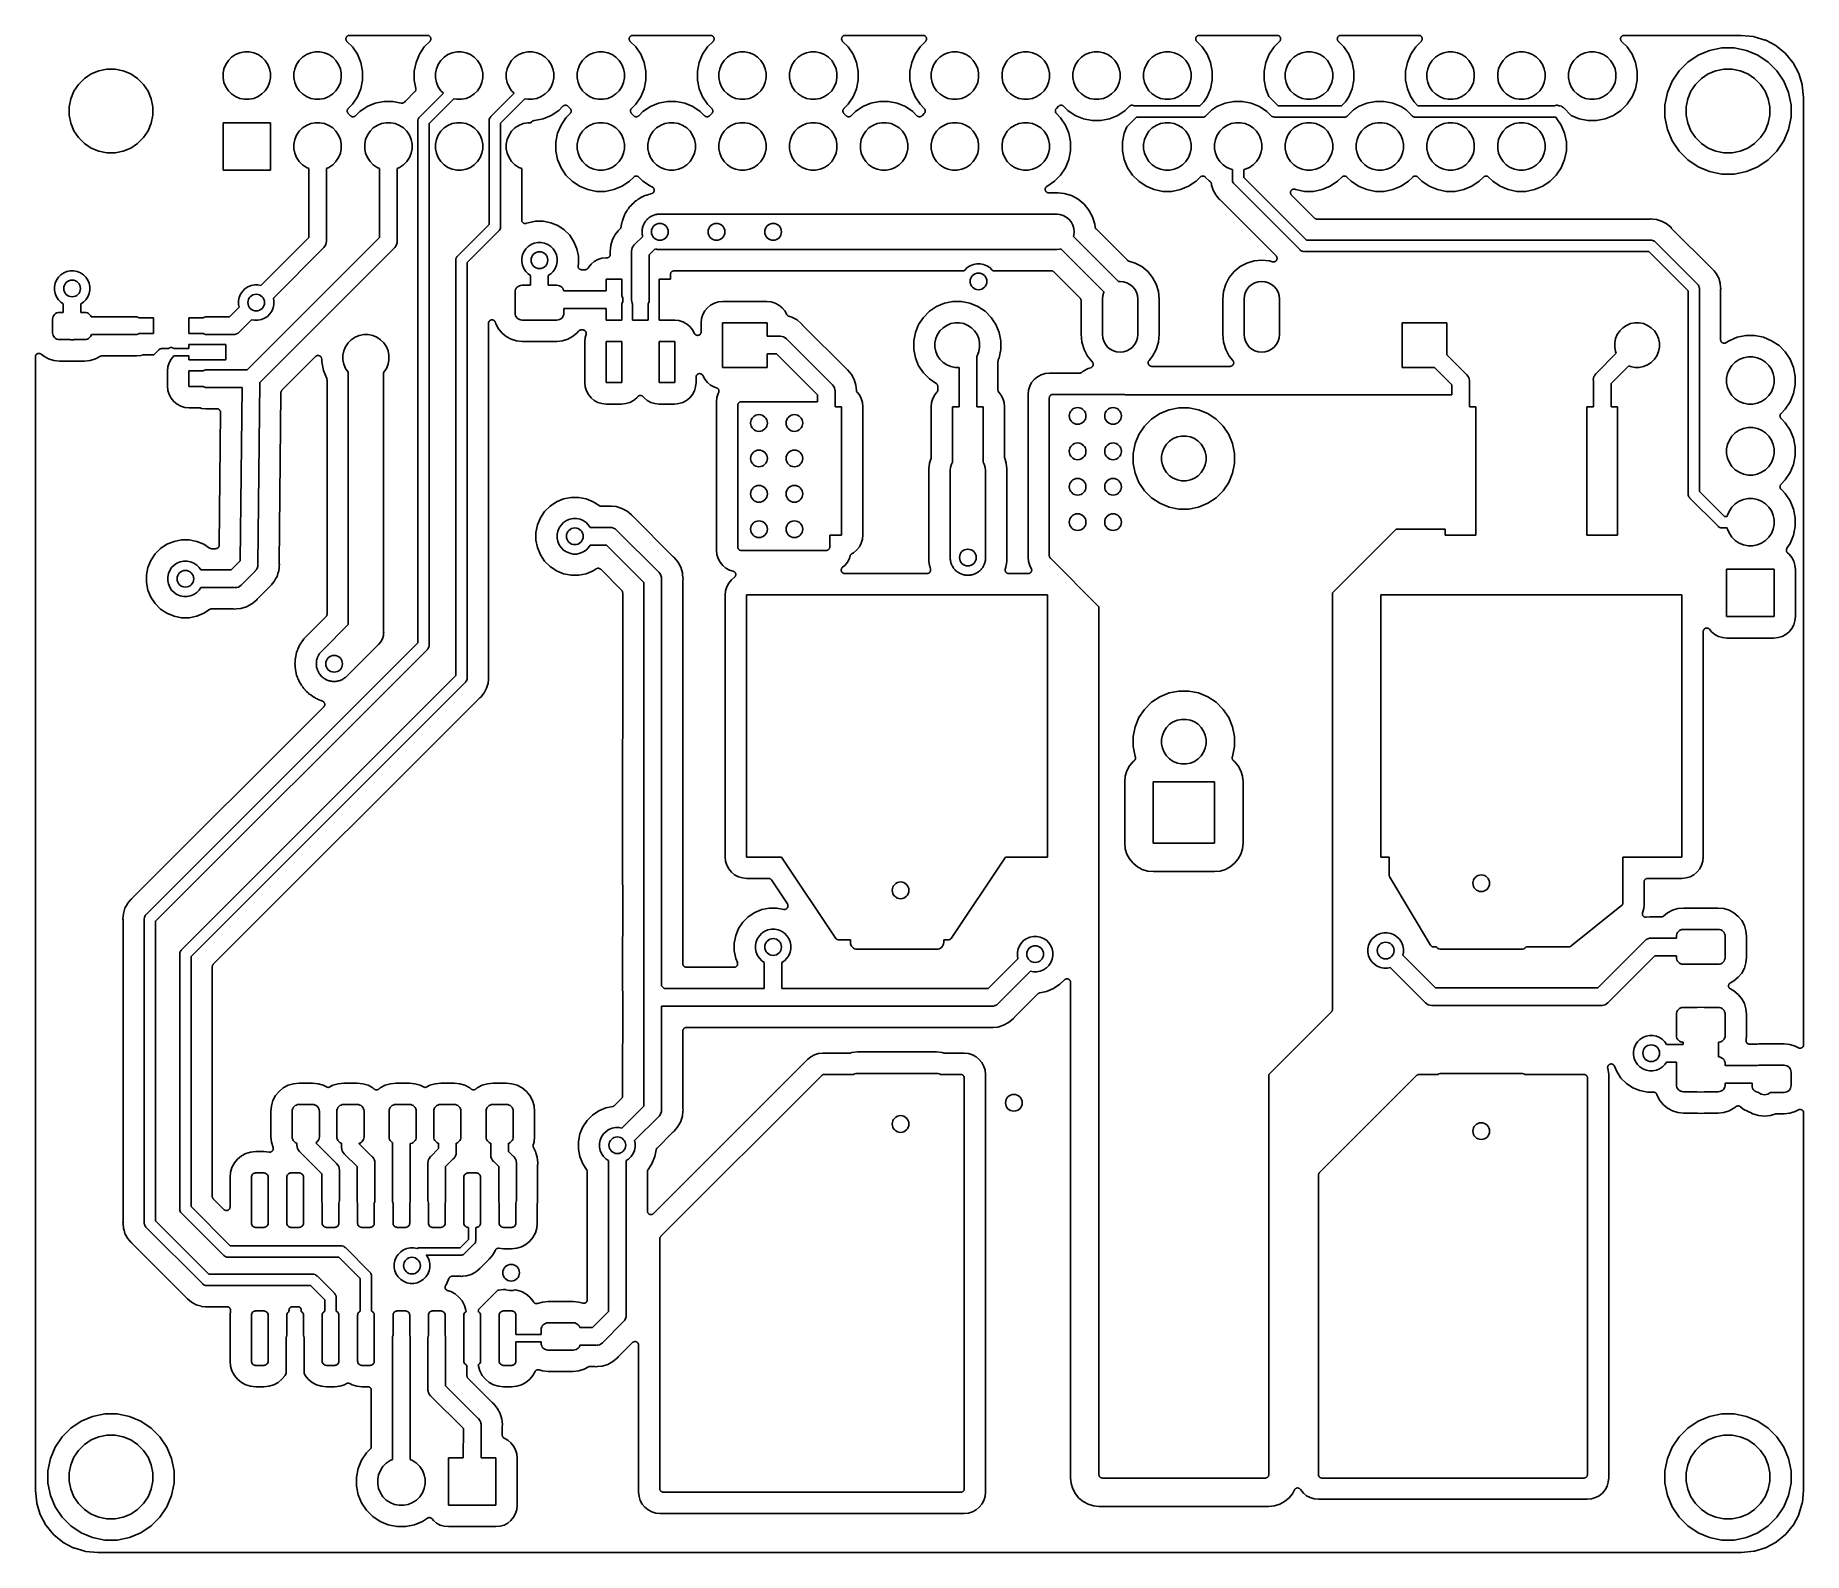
# Model space of a CAD drawing. Extents: x 122.4 to 185.8, y -118.8 to -64.3.
import ezdxf

# ---------------------------------------------------------------- set-up
doc = ezdxf.new("R2010")
doc.units = 0
doc.layers.add('BLACK', color=7, linetype='CONTINUOUS')

msp = doc.modelspace()

# ---------------------------------------------------------------- linework, layer by layer
at = {"layer": 'BLACK', "linetype": 'CONTINUOUS'}
for p, q in [((133.52, -64.4527), (133.522, -64.4406)), ((133.52, -64.4529), (133.52, -64.4527)), ((133.52, -64.4531), (133.52, -64.4529)), ((133.521, -64.4652), (133.52, -64.4531)), ((133.522, -64.4774), (133.521, -64.4652)), ((133.522, -64.4406), (133.523, -64.4285)), ((133.523, -64.4776), (133.522, -64.4774)), ((133.523, -64.428), (133.527, -64.4164)), ((133.523, -64.4282), (133.523, -64.428)), ((133.523, -64.4285), (133.523, -64.4282)), ((133.523, -64.4778), (133.523, -64.4776)), ((133.526, -64.4893), (133.523, -64.4778)), ((133.529, -64.5012), (133.526, -64.4893)), ((133.527, -64.4164), (133.53, -64.4048)), ((133.53, -64.5014), (133.529, -64.5012)), ((133.53, -64.4044), (133.536, -64.3937)), ((133.53, -64.4046), (133.53, -64.4044)), ((133.53, -64.4048), (133.53, -64.4046)), ((133.53, -64.5016), (133.53, -64.5014)), ((133.535, -64.5124), (133.53, -64.5016)), ((133.541, -64.5232), (133.535, -64.5124)), ((133.536, -64.3937), (133.542, -64.383)), ((133.541, -64.5233), (133.541, -64.5232)), ((133.541, -64.5235), (133.541, -64.5233)), ((133.549, -64.533), (133.541, -64.5235)), ((133.542, -64.3826), (133.55, -64.3732)), ((133.542, -64.3828), (133.542, -64.3826)), ((133.542, -64.383), (133.542, -64.3828)), ((133.556, -64.5425), (133.549, -64.533)), ((133.55, -64.3732), (133.558, -64.3639)), ((133.557, -64.5428), (133.556, -64.5425)), ((133.557, -64.5429), (133.557, -64.5428)), ((133.558, -64.5438), (133.557, -64.5429)), ((133.557, -64.5429), (133.557, -64.5429)), ((133.558, -64.3636), (133.568, -64.3559)), ((133.558, -64.3637), (133.558, -64.3636)), ((133.558, -64.3639), (133.558, -64.3637)), ((133.756, -64.7424), (133.558, -64.5438)), ((133.568, -64.3559), (133.577, -64.3482)), ((133.577, -64.348), (133.588, -64.3423)), ((133.577, -64.3481), (133.577, -64.348)), ((133.577, -64.3482), (133.577, -64.3481)), ((133.588, -64.3423), (133.599, -64.3366)), ((133.599, -64.3364), (133.611, -64.333)), ((133.599, -64.3365), (133.599, -64.3364)), ((133.599, -64.3366), (133.599, -64.3365)), ((133.611, -64.333), (133.623, -64.3294)), ((133.623, -64.3293), (133.635, -64.3282)), ((133.623, -64.3294), (133.623, -64.3293)), ((133.623, -64.3294), (133.623, -64.3294)), ((133.635, -64.3282), (133.647, -64.327)), ((133.647, -64.327), (136.441, -64.327)), ((136.53, -64.5438), (136.332, -64.7424)), ((136.441, -64.327), (136.442, -64.327)), ((136.442, -64.327), (136.442, -64.327)), ((136.442, -64.327), (136.442, -64.327)), ((136.442, -64.327), (136.442, -64.327)), ((136.442, -64.327), (136.455, -64.3284)), ((136.455, -64.3284), (136.467, -64.3297)), ((136.467, -64.3297), (136.467, -64.3297)), ((136.467, -64.3297), (136.467, -64.3298)), ((136.467, -64.3298), (136.479, -64.3335)), ((136.479, -64.3335), (136.49, -64.3371)), ((136.49, -64.3371), (136.49, -64.3372)), ((136.49, -64.3372), (136.491, -64.3373)), ((136.491, -64.3373), (136.502, -64.3432)), ((136.502, -64.3432), (136.512, -64.349)), ((136.512, -64.349), (136.512, -64.3491)), ((136.512, -64.3491), (136.512, -64.3492)), ((136.512, -64.3492), (136.522, -64.3572)), ((136.522, -64.3572), (136.531, -64.3648)), ((136.538, -64.5344), (136.53, -64.5438)), ((136.531, -64.3648), (136.531, -64.365)), ((136.531, -64.365), (136.531, -64.3651)), ((136.531, -64.3651), (136.539, -64.3748)), ((136.546, -64.525), (136.538, -64.5344)), ((136.539, -64.3748), (136.547, -64.3841)), ((136.552, -64.514), (136.546, -64.5246)), ((136.546, -64.5246), (136.546, -64.5248)), ((136.546, -64.5248), (136.546, -64.525)), ((136.547, -64.3841), (136.547, -64.3843)), ((136.547, -64.3843), (136.547, -64.3845)), ((136.547, -64.3845), (136.553, -64.3954)), ((136.558, -64.5032), (136.552, -64.514)), ((136.553, -64.3954), (136.558, -64.406)), ((136.558, -64.406), (136.558, -64.4062)), ((136.558, -64.4062), (136.558, -64.4064)), ((136.558, -64.4064), (136.562, -64.4181)), ((136.561, -64.4913), (136.558, -64.5028)), ((136.558, -64.5028), (136.558, -64.503)), ((136.558, -64.503), (136.558, -64.5032)), ((136.565, -64.4795), (136.561, -64.4913)), ((136.562, -64.4181), (136.565, -64.4298)), ((136.565, -64.4298), (136.565, -64.43)), ((136.565, -64.43), (136.565, -64.4302)), ((136.565, -64.4302), (136.567, -64.4424)), ((136.566, -64.4671), (136.565, -64.4791)), ((136.565, -64.4791), (136.565, -64.4793)), ((136.565, -64.4793), (136.565, -64.4795)), ((136.568, -64.4549), (136.566, -64.4671)), ((136.567, -64.4424), (136.568, -64.4544)), ((136.568, -64.4544), (136.568, -64.4547)), ((136.568, -64.4547), (136.568, -64.4549)), ((143.68, -64.4527), (143.682, -64.4406)), ((143.68, -64.4529), (143.68, -64.4527)), ((143.68, -64.4531), (143.68, -64.4529)), ((143.681, -64.4652), (143.68, -64.4531)), ((143.682, -64.4774), (143.681, -64.4652)), ((143.682, -64.4406), (143.683, -64.4285)), ((143.683, -64.4776), (143.682, -64.4774)), ((143.683, -64.428), (143.687, -64.4164)), ((143.683, -64.4282), (143.683, -64.428)), ((143.683, -64.4285), (143.683, -64.4282)), ((143.683, -64.4778), (143.683, -64.4776)), ((143.686, -64.4893), (143.683, -64.4778)), ((143.689, -64.5012), (143.686, -64.4893)), ((143.687, -64.4164), (143.69, -64.4048)), ((143.69, -64.5014), (143.689, -64.5012)), ((143.69, -64.4044), (143.696, -64.3937)), ((143.69, -64.4046), (143.69, -64.4044)), ((143.69, -64.4048), (143.69, -64.4046)), ((143.69, -64.5016), (143.69, -64.5014)), ((143.695, -64.5124), (143.69, -64.5016)), ((143.701, -64.5232), (143.695, -64.5124)), ((143.696, -64.3937), (143.702, -64.383)), ((143.701, -64.5233), (143.701, -64.5232)), ((143.701, -64.5235), (143.701, -64.5233)), ((143.709, -64.533), (143.701, -64.5235)), ((143.702, -64.3826), (143.71, -64.3732)), ((143.702, -64.3828), (143.702, -64.3826)), ((143.702, -64.383), (143.702, -64.3828)), ((143.716, -64.5425), (143.709, -64.533)), ((143.71, -64.3732), (143.718, -64.3639)), ((143.717, -64.5428), (143.716, -64.5425)), ((143.717, -64.5429), (143.717, -64.5428)), ((143.718, -64.5438), (143.717, -64.5429)), ((143.717, -64.5429), (143.717, -64.5429)), ((143.718, -64.3636), (143.728, -64.3559)), ((143.718, -64.3637), (143.718, -64.3636)), ((143.718, -64.3639), (143.718, -64.3637)), ((143.916, -64.7424), (143.718, -64.5438)), ((143.728, -64.3559), (143.737, -64.3482)), ((143.737, -64.348), (143.748, -64.3423)), ((143.737, -64.3481), (143.737, -64.348)), ((143.737, -64.3482), (143.737, -64.3481)), ((143.748, -64.3423), (143.759, -64.3366)), ((143.759, -64.3364), (143.771, -64.333)), ((143.759, -64.3365), (143.759, -64.3364)), ((143.759, -64.3366), (143.759, -64.3365)), ((143.771, -64.333), (143.783, -64.3294)), ((143.783, -64.3293), (143.795, -64.3282)), ((143.783, -64.3294), (143.783, -64.3293)), ((143.783, -64.3294), (143.783, -64.3294)), ((143.795, -64.3282), (143.807, -64.327)), ((143.807, -64.327), (146.601, -64.327)), ((146.69, -64.5438), (146.492, -64.7424)), ((146.601, -64.327), (146.602, -64.327)), ((146.602, -64.327), (146.602, -64.327)), ((146.602, -64.327), (146.602, -64.327)), ((146.602, -64.327), (146.602, -64.327)), ((146.602, -64.327), (146.615, -64.3284)), ((146.615, -64.3284), (146.627, -64.3297)), ((146.627, -64.3297), (146.627, -64.3297)), ((146.627, -64.3297), (146.627, -64.3298)), ((146.627, -64.3298), (146.639, -64.3335)), ((146.639, -64.3335), (146.65, -64.3371)), ((146.65, -64.3371), (146.65, -64.3372)), ((146.65, -64.3372), (146.651, -64.3373)), ((146.651, -64.3373), (146.662, -64.3432)), ((146.662, -64.3432), (146.672, -64.349)), ((146.672, -64.349), (146.672, -64.3491)), ((146.672, -64.3491), (146.672, -64.3492)), ((146.672, -64.3492), (146.682, -64.3572)), ((146.682, -64.3572), (146.691, -64.3648)), ((146.698, -64.5344), (146.69, -64.5438)), ((146.691, -64.3648), (146.691, -64.365)), ((146.691, -64.365), (146.691, -64.3651)), ((146.691, -64.3651), (146.699, -64.3748)), ((146.706, -64.525), (146.698, -64.5344)), ((146.699, -64.3748), (146.707, -64.3841)), ((146.712, -64.514), (146.706, -64.5246)), ((146.706, -64.5246), (146.706, -64.5248)), ((146.706, -64.5248), (146.706, -64.525)), ((146.707, -64.3841), (146.707, -64.3843)), ((146.707, -64.3843), (146.707, -64.3845)), ((146.707, -64.3845), (146.713, -64.3954)), ((146.718, -64.5032), (146.712, -64.514)), ((146.713, -64.3954), (146.718, -64.406)), ((146.718, -64.406), (146.718, -64.4062)), ((146.718, -64.4062), (146.718, -64.4064)), ((146.718, -64.4064), (146.722, -64.4181)), ((146.721, -64.4913), (146.718, -64.5028)), ((146.718, -64.5028), (146.718, -64.503)), ((146.718, -64.503), (146.718, -64.5032)), ((146.725, -64.4795), (146.721, -64.4913)), ((146.722, -64.4181), (146.725, -64.4298)), ((146.725, -64.4298), (146.725, -64.43)), ((146.725, -64.43), (146.725, -64.4302)), ((146.725, -64.4302), (146.727, -64.4424)), ((146.726, -64.4671), (146.725, -64.4791)), ((146.725, -64.4791), (146.725, -64.4793)), ((146.725, -64.4793), (146.725, -64.4795)), ((146.728, -64.4549), (146.726, -64.4671)), ((146.727, -64.4424), (146.728, -64.4544)), ((146.728, -64.4544), (146.728, -64.4547)), ((146.728, -64.4547), (146.728, -64.4549)), ((151.3, -64.4527), (151.302, -64.4406)), ((151.3, -64.4529), (151.3, -64.4527)), ((151.3, -64.4531), (151.3, -64.4529)), ((151.301, -64.4652), (151.3, -64.4531)), ((151.302, -64.4774), (151.301, -64.4652)), ((151.302, -64.4406), (151.303, -64.4285)), ((151.303, -64.4776), (151.302, -64.4774)), ((151.303, -64.428), (151.307, -64.4164)), ((151.303, -64.4282), (151.303, -64.428)), ((151.303, -64.4285), (151.303, -64.4282)), ((151.303, -64.4778), (151.303, -64.4776)), ((151.306, -64.4893), (151.303, -64.4778)), ((151.309, -64.5012), (151.306, -64.4893)), ((151.307, -64.4164), (151.31, -64.4048)), ((151.31, -64.5014), (151.309, -64.5012)), ((151.31, -64.4044), (151.316, -64.3937)), ((151.31, -64.4046), (151.31, -64.4044)), ((151.31, -64.4048), (151.31, -64.4046)), ((151.31, -64.5016), (151.31, -64.5014)), ((151.315, -64.5124), (151.31, -64.5016)), ((151.321, -64.5232), (151.315, -64.5124)), ((151.316, -64.3937), (151.322, -64.383)), ((151.321, -64.5233), (151.321, -64.5232)), ((151.321, -64.5235), (151.321, -64.5233)), ((151.329, -64.533), (151.321, -64.5235)), ((151.322, -64.3826), (151.33, -64.3732)), ((151.322, -64.3828), (151.322, -64.3826)), ((151.322, -64.383), (151.322, -64.3828)), ((151.336, -64.5425), (151.329, -64.533)), ((151.33, -64.3732), (151.338, -64.3639)), ((151.337, -64.5428), (151.336, -64.5425)), ((151.337, -64.5429), (151.337, -64.5428)), ((151.338, -64.5438), (151.337, -64.5429)), ((151.337, -64.5429), (151.337, -64.5429)), ((151.338, -64.3636), (151.348, -64.3559)), ((151.338, -64.3637), (151.338, -64.3636)), ((151.338, -64.3639), (151.338, -64.3637)), ((151.536, -64.7424), (151.338, -64.5438)), ((151.348, -64.3559), (151.357, -64.3482)), ((151.357, -64.348), (151.368, -64.3423)), ((151.357, -64.3481), (151.357, -64.348)), ((151.357, -64.3482), (151.357, -64.3481)), ((151.368, -64.3423), (151.379, -64.3366)), ((151.379, -64.3364), (151.391, -64.333)), ((151.379, -64.3365), (151.379, -64.3364)), ((151.379, -64.3366), (151.379, -64.3365)), ((151.391, -64.333), (151.403, -64.3294)), ((151.403, -64.3293), (151.415, -64.3282)), ((151.403, -64.3294), (151.403, -64.3293)), ((151.403, -64.3294), (151.403, -64.3294)), ((151.415, -64.3282), (151.427, -64.327)), ((151.427, -64.327), (154.221, -64.327)), ((154.31, -64.5438), (154.112, -64.7424)), ((154.221, -64.327), (154.222, -64.327)), ((154.222, -64.327), (154.222, -64.327)), ((154.222, -64.327), (154.222, -64.327)), ((154.222, -64.327), (154.222, -64.327)), ((154.222, -64.327), (154.235, -64.3284)), ((154.235, -64.3284), (154.247, -64.3297)), ((154.247, -64.3297), (154.247, -64.3297)), ((154.247, -64.3297), (154.247, -64.3298)), ((154.247, -64.3298), (154.259, -64.3335)), ((154.259, -64.3335), (154.27, -64.3371)), ((154.27, -64.3371), (154.27, -64.3372)), ((154.27, -64.3372), (154.271, -64.3373)), ((154.271, -64.3373), (154.282, -64.3432)), ((154.282, -64.3432), (154.292, -64.349)), ((154.292, -64.349), (154.292, -64.3491)), ((154.292, -64.3491), (154.292, -64.3492)), ((154.292, -64.3492), (154.302, -64.3572)), ((154.302, -64.3572), (154.311, -64.3648)), ((154.318, -64.5344), (154.31, -64.5438)), ((154.311, -64.3648), (154.311, -64.365)), ((154.311, -64.365), (154.311, -64.3651)), ((154.311, -64.3651), (154.319, -64.3748)), ((154.326, -64.525), (154.318, -64.5344)), ((154.319, -64.3748), (154.327, -64.3841)), ((154.332, -64.514), (154.326, -64.5246)), ((154.326, -64.5246), (154.326, -64.5248)), ((154.326, -64.5248), (154.326, -64.525)), ((154.327, -64.3841), (154.327, -64.3843)), ((154.327, -64.3843), (154.327, -64.3845)), ((154.327, -64.3845), (154.333, -64.3954)), ((154.338, -64.5032), (154.332, -64.514)), ((154.333, -64.3954), (154.338, -64.406)), ((154.338, -64.406), (154.338, -64.4062)), ((154.338, -64.4062), (154.338, -64.4064)), ((154.338, -64.4064), (154.342, -64.4181)), ((154.341, -64.4913), (154.338, -64.5028)), ((154.338, -64.5028), (154.338, -64.503)), ((154.338, -64.503), (154.338, -64.5032)), ((154.345, -64.4795), (154.341, -64.4913)), ((154.342, -64.4181), (154.345, -64.4298)), ((154.345, -64.4298), (154.345, -64.43)), ((154.345, -64.43), (154.345, -64.4302)), ((154.345, -64.4302), (154.347, -64.4424)), ((154.346, -64.4671), (154.345, -64.4791)), ((154.345, -64.4791), (154.345, -64.4793)), ((154.345, -64.4793), (154.345, -64.4795)), ((154.348, -64.4549), (154.346, -64.4671)), ((154.347, -64.4424), (154.348, -64.4544)), ((154.348, -64.4544), (154.348, -64.4547)), ((154.348, -64.4547), (154.348, -64.4549)), ((164, -64.4527), (164.002, -64.4406)), ((164, -64.4529), (164, -64.4527)), ((164, -64.4531), (164, -64.4529)), ((164.001, -64.4652), (164, -64.4531)), ((164.002, -64.4774), (164.001, -64.4652)), ((164.002, -64.4406), (164.003, -64.4285)), ((164.003, -64.4776), (164.002, -64.4774)), ((164.003, -64.428), (164.007, -64.4164)), ((164.003, -64.4282), (164.003, -64.428)), ((164.003, -64.4285), (164.003, -64.4282)), ((164.003, -64.4778), (164.003, -64.4776)), ((164.006, -64.4893), (164.003, -64.4778)), ((164.009, -64.5012), (164.006, -64.4893)), ((164.007, -64.4164), (164.01, -64.4048)), ((164.01, -64.5014), (164.009, -64.5012)), ((164.01, -64.4044), (164.016, -64.3937)), ((164.01, -64.4046), (164.01, -64.4044)), ((164.01, -64.4048), (164.01, -64.4046)), ((164.01, -64.5016), (164.01, -64.5014)), ((164.015, -64.5124), (164.01, -64.5016)), ((164.021, -64.5232), (164.015, -64.5124)), ((164.016, -64.3937), (164.022, -64.383)), ((164.021, -64.5233), (164.021, -64.5232)), ((164.021, -64.5235), (164.021, -64.5233)), ((164.029, -64.533), (164.021, -64.5235)), ((164.022, -64.3826), (164.03, -64.3732)), ((164.022, -64.3828), (164.022, -64.3826)), ((164.022, -64.383), (164.022, -64.3828)), ((164.036, -64.5425), (164.029, -64.533)), ((164.03, -64.3732), (164.038, -64.3639)), ((164.037, -64.5428), (164.036, -64.5425)), ((164.037, -64.5429), (164.037, -64.5428)), ((164.038, -64.5438), (164.037, -64.5429)), ((164.037, -64.5429), (164.037, -64.5429)), ((164.038, -64.3636), (164.048, -64.3559)), ((164.038, -64.3637), (164.038, -64.3636)), ((164.038, -64.3639), (164.038, -64.3637)), ((164.236, -64.7424), (164.038, -64.5438)), ((164.048, -64.3559), (164.057, -64.3482)), ((164.057, -64.348), (164.068, -64.3423)), ((164.057, -64.3481), (164.057, -64.348)), ((164.057, -64.3482), (164.057, -64.3481)), ((164.068, -64.3423), (164.079, -64.3366)), ((164.079, -64.3364), (164.091, -64.333)), ((164.079, -64.3365), (164.079, -64.3364)), ((164.079, -64.3366), (164.079, -64.3365)), ((164.091, -64.333), (164.103, -64.3294)), ((164.103, -64.3293), (164.115, -64.3282)), ((164.103, -64.3294), (164.103, -64.3293)), ((164.103, -64.3294), (164.103, -64.3294)), ((164.115, -64.3282), (164.127, -64.327)), ((164.127, -64.327), (166.921, -64.327)), ((167.01, -64.5438), (166.812, -64.7424)), ((166.921, -64.327), (166.922, -64.327)), ((166.922, -64.327), (166.922, -64.327)), ((166.922, -64.327), (166.922, -64.327)), ((166.922, -64.327), (166.922, -64.327)), ((166.922, -64.327), (166.935, -64.3284)), ((166.935, -64.3284), (166.947, -64.3297)), ((166.947, -64.3297), (166.947, -64.3297)), ((166.947, -64.3297), (166.947, -64.3298)), ((166.947, -64.3298), (166.959, -64.3335)), ((166.959, -64.3335), (166.97, -64.3371)), ((166.97, -64.3371), (166.97, -64.3372)), ((166.97, -64.3372), (166.971, -64.3373)), ((166.971, -64.3373), (166.982, -64.3432)), ((166.982, -64.3432), (166.992, -64.349)), ((166.992, -64.349), (166.992, -64.3491)), ((166.992, -64.3491), (166.992, -64.3492)), ((166.992, -64.3492), (167.002, -64.3572)), ((167.002, -64.3572), (167.011, -64.3648)), ((167.018, -64.5344), (167.01, -64.5438)), ((167.011, -64.3648), (167.011, -64.365)), ((167.011, -64.365), (167.011, -64.3651)), ((167.011, -64.3651), (167.019, -64.3748)), ((167.026, -64.525), (167.018, -64.5344)), ((167.019, -64.3748), (167.027, -64.3841)), ((167.032, -64.514), (167.026, -64.5246)), ((167.026, -64.5246), (167.026, -64.5248)), ((167.026, -64.5248), (167.026, -64.525)), ((167.027, -64.3841), (167.027, -64.3843)), ((167.027, -64.3843), (167.027, -64.3845)), ((167.027, -64.3845), (167.033, -64.3954)), ((167.038, -64.5032), (167.032, -64.514)), ((167.033, -64.3954), (167.038, -64.406)), ((167.038, -64.406), (167.038, -64.4062)), ((167.038, -64.4062), (167.038, -64.4064)), ((167.038, -64.4064), (167.042, -64.4181)), ((167.041, -64.4913), (167.038, -64.5028)), ((167.038, -64.5028), (167.038, -64.503)), ((167.038, -64.503), (167.038, -64.5032)), ((167.045, -64.4795), (167.041, -64.4913)), ((167.042, -64.4181), (167.045, -64.4298)), ((167.045, -64.4298), (167.045, -64.43)), ((167.045, -64.43), (167.045, -64.4302)), ((167.045, -64.4302), (167.047, -64.4424)), ((167.046, -64.4671), (167.045, -64.4791)), ((167.045, -64.4791), (167.045, -64.4793)), ((167.045, -64.4793), (167.045, -64.4795)), ((167.048, -64.4549), (167.046, -64.4671)), ((167.047, -64.4424), (167.048, -64.4544)), ((167.048, -64.4544), (167.048, -64.4547)), ((167.048, -64.4547), (167.048, -64.4549)), ((169.08, -64.4527), (169.082, -64.4406)), ((169.08, -64.4529), (169.08, -64.4527)), ((169.08, -64.4531), (169.08, -64.4529)), ((169.081, -64.4652), (169.08, -64.4531)), ((169.082, -64.4774), (169.081, -64.4652)), ((169.082, -64.4406), (169.083, -64.4285)), ((169.083, -64.4776), (169.082, -64.4774)), ((169.083, -64.428), (169.087, -64.4164)), ((169.083, -64.4282), (169.083, -64.428)), ((169.083, -64.4285), (169.083, -64.4282)), ((169.083, -64.4778), (169.083, -64.4776)), ((169.086, -64.4893), (169.083, -64.4778)), ((169.089, -64.5012), (169.086, -64.4893)), ((169.087, -64.4164), (169.09, -64.4048)), ((169.09, -64.5014), (169.089, -64.5012)), ((169.09, -64.4044), (169.096, -64.3937)), ((169.09, -64.4046), (169.09, -64.4044)), ((169.09, -64.4048), (169.09, -64.4046)), ((169.09, -64.5016), (169.09, -64.5014)), ((169.095, -64.5124), (169.09, -64.5016)), ((169.101, -64.5232), (169.095, -64.5124)), ((169.096, -64.3937), (169.102, -64.383)), ((169.101, -64.5233), (169.101, -64.5232)), ((169.101, -64.5235), (169.101, -64.5233)), ((169.109, -64.533), (169.101, -64.5235)), ((169.102, -64.3826), (169.11, -64.3732)), ((169.102, -64.3828), (169.102, -64.3826)), ((169.102, -64.383), (169.102, -64.3828)), ((169.116, -64.5425), (169.109, -64.533)), ((169.11, -64.3732), (169.118, -64.3639)), ((169.117, -64.5428), (169.116, -64.5425)), ((169.117, -64.5429), (169.117, -64.5428)), ((169.118, -64.5438), (169.117, -64.5429)), ((169.117, -64.5429), (169.117, -64.5429)), ((169.118, -64.3636), (169.128, -64.3559)), ((169.118, -64.3637), (169.118, -64.3636)), ((169.118, -64.3639), (169.118, -64.3637)), ((169.316, -64.7424), (169.118, -64.5438)), ((169.128, -64.3559), (169.137, -64.3482)), ((169.137, -64.348), (169.148, -64.3423)), ((169.137, -64.3481), (169.137, -64.348)), ((169.137, -64.3482), (169.137, -64.3481)), ((169.148, -64.3423), (169.159, -64.3366)), ((169.159, -64.3364), (169.171, -64.333)), ((169.159, -64.3365), (169.159, -64.3364)), ((169.159, -64.3366), (169.159, -64.3365)), ((169.171, -64.333), (169.183, -64.3294)), ((169.183, -64.3293), (169.195, -64.3282)), ((169.183, -64.3294), (169.183, -64.3293)), ((169.183, -64.3294), (169.183, -64.3294)), ((169.195, -64.3282), (169.207, -64.327)), ((169.207, -64.327), (172.001, -64.327)), ((172.09, -64.5438), (171.892, -64.7424)), ((172.001, -64.327), (172.002, -64.327)), ((172.002, -64.327), (172.002, -64.327)), ((172.002, -64.327), (172.002, -64.327)), ((172.002, -64.327), (172.002, -64.327)), ((172.002, -64.327), (172.015, -64.3284)), ((172.015, -64.3284), (172.027, -64.3297)), ((172.027, -64.3297), (172.027, -64.3297)), ((172.027, -64.3297), (172.027, -64.3298)), ((172.027, -64.3298), (172.039, -64.3335)), ((172.039, -64.3335), (172.05, -64.3371)), ((172.05, -64.3371), (172.05, -64.3372)), ((172.05, -64.3372), (172.051, -64.3373)), ((172.051, -64.3373), (172.062, -64.3432)), ((172.062, -64.3432), (172.072, -64.349)), ((172.072, -64.349), (172.072, -64.3491)), ((172.072, -64.3491), (172.072, -64.3492)), ((172.072, -64.3492), (172.082, -64.3572)), ((172.082, -64.3572), (172.091, -64.3648)), ((172.098, -64.5344), (172.09, -64.5438)), ((172.091, -64.3648), (172.091, -64.365)), ((172.091, -64.365), (172.091, -64.3651)), ((172.091, -64.3651), (172.099, -64.3748)), ((172.106, -64.525), (172.098, -64.5344)), ((172.099, -64.3748), (172.107, -64.3841)), ((172.112, -64.514), (172.106, -64.5246)), ((172.106, -64.5246), (172.106, -64.5248)), ((172.106, -64.5248), (172.106, -64.525)), ((172.107, -64.3841), (172.107, -64.3843)), ((172.107, -64.3843), (172.107, -64.3845)), ((172.107, -64.3845), (172.113, -64.3954)), ((172.118, -64.5032), (172.112, -64.514)), ((172.113, -64.3954), (172.118, -64.406)), ((172.118, -64.406), (172.118, -64.4062)), ((172.118, -64.4062), (172.118, -64.4064)), ((172.118, -64.4064), (172.122, -64.4181)), ((172.121, -64.4913), (172.118, -64.5028)), ((172.118, -64.5028), (172.118, -64.503)), ((172.118, -64.503), (172.118, -64.5032)), ((172.125, -64.4795), (172.121, -64.4913)), ((172.122, -64.4181), (172.125, -64.4298)), ((172.125, -64.4298), (172.125, -64.43)), ((172.125, -64.43), (172.125, -64.4302)), ((172.125, -64.4302), (172.127, -64.4424)), ((172.126, -64.4671), (172.125, -64.4791)), ((172.125, -64.4791), (172.125, -64.4793)), ((172.125, -64.4793), (172.125, -64.4795)), ((172.128, -64.4549), (172.126, -64.4671)), ((172.127, -64.4424), (172.128, -64.4544)), ((172.128, -64.4544), (172.128, -64.4547)), ((172.128, -64.4547), (172.128, -64.4549)), ((179.24, -64.4527), (179.242, -64.4406)), ((179.24, -64.4529), (179.24, -64.4527)), ((179.24, -64.4531), (179.24, -64.4529)), ((179.241, -64.4652), (179.24, -64.4531)), ((179.242, -64.4774), (179.241, -64.4652)), ((179.242, -64.4406), (179.243, -64.4285)), ((179.243, -64.4776), (179.242, -64.4774)), ((179.243, -64.428), (179.247, -64.4164)), ((179.243, -64.4282), (179.243, -64.428)), ((179.243, -64.4285), (179.243, -64.4282)), ((179.243, -64.4778), (179.243, -64.4776)), ((179.246, -64.4893), (179.243, -64.4778)), ((179.249, -64.5012), (179.246, -64.4893)), ((179.247, -64.4164), (179.25, -64.4048)), ((179.25, -64.5014), (179.249, -64.5012)), ((179.25, -64.4044), (179.256, -64.3937)), ((179.25, -64.4046), (179.25, -64.4044)), ((179.25, -64.4048), (179.25, -64.4046)), ((179.25, -64.5016), (179.25, -64.5014)), ((179.255, -64.5124), (179.25, -64.5016)), ((179.261, -64.5232), (179.255, -64.5124)), ((179.256, -64.3937), (179.262, -64.383)), ((179.261, -64.5233), (179.261, -64.5232)), ((179.261, -64.5235), (179.261, -64.5233)), ((179.269, -64.533), (179.261, -64.5235)), ((179.262, -64.3826), (179.27, -64.3732)), ((179.262, -64.3828), (179.262, -64.3826)), ((179.262, -64.383), (179.262, -64.3828)), ((179.276, -64.5425), (179.269, -64.533)), ((179.27, -64.3732), (179.278, -64.3639)), ((179.277, -64.5428), (179.276, -64.5425)), ((179.277, -64.5429), (179.277, -64.5428)), ((179.278, -64.5438), (179.277, -64.5429)), ((179.277, -64.5429), (179.277, -64.5429)), ((179.278, -64.3636), (179.288, -64.3559)), ((179.278, -64.3637), (179.278, -64.3636)), ((179.278, -64.3639), (179.278, -64.3637)), ((179.476, -64.7424), (179.278, -64.5438)), ((179.288, -64.3559), (179.297, -64.3482)), ((179.297, -64.348), (179.308, -64.3423)), ((179.297, -64.3481), (179.297, -64.348)), ((179.297, -64.3482), (179.297, -64.3481)), ((179.308, -64.3423), (179.319, -64.3366)), ((179.319, -64.3364), (179.331, -64.333)), ((179.319, -64.3365), (179.319, -64.3364)), ((179.319, -64.3366), (179.319, -64.3365)), ((179.331, -64.333), (179.343, -64.3294)), ((179.343, -64.3293), (179.355, -64.3282)), ((179.343, -64.3294), (179.343, -64.3293)), ((179.343, -64.3294), (179.343, -64.3294)), ((179.355, -64.3282), (179.367, -64.327)), ((179.367, -64.327), (183.549, -64.327)), ((183.549, -64.327), (183.551, -64.327)), ((183.551, -64.327), (183.556, -64.3276)), ((183.556, -64.3276), (183.562, -64.3276)), ((183.562, -64.3276), (184.011, -64.3716)), ((184.011, -64.3716), (184.012, -64.3718)), ((184.012, -64.3718), (184.024, -64.3742)), ((184.024, -64.3742), (184.035, -64.3764)), ((184.035, -64.3764), (184.424, -64.4939)), ((184.424, -64.4939), (184.426, -64.4944)), ((184.426, -64.4944), (184.436, -64.499)), ((184.436, -64.499), (184.447, -64.5033)), ((184.447, -64.5033), (184.806, -64.694)), ((184.806, -64.694), (184.807, -64.6949)), ((129.211, -65.3674), (129.304, -65.2282)), ((129.304, -65.2282), (129.422, -65.1098)), ((129.422, -65.1098), (129.561, -65.0167)), ((129.561, -65.0167), (129.716, -64.9527)), ((129.716, -64.9527), (129.88, -64.92)), ((129.88, -64.92), (130.048, -64.92)), ((130.048, -64.92), (130.212, -64.9527)), ((130.212, -64.9527), (130.367, -65.0167)), ((130.367, -65.0167), (130.506, -65.1098)), ((130.506, -65.1098), (130.624, -65.2282)), ((130.624, -65.2282), (130.717, -65.3674)), ((131.751, -65.3674), (131.844, -65.2282)), ((131.844, -65.2282), (131.962, -65.1098)), ((131.962, -65.1098), (132.101, -65.0167)), ((132.101, -65.0167), (132.256, -64.9527)), ((132.256, -64.9527), (132.42, -64.92)), ((132.42, -64.92), (132.588, -64.92)), ((132.588, -64.92), (132.752, -64.9527)), ((132.752, -64.9527), (132.907, -65.0167)), ((132.907, -65.0167), (133.046, -65.1098)), ((133.046, -65.1098), (133.164, -65.2282)), ((133.164, -65.2282), (133.257, -65.3674)), ((133.933, -65.0064), (133.756, -64.7424)), ((134.054, -65.2998), (133.933, -65.0064)), ((134.116, -65.6112), (134.054, -65.2998)), ((136.034, -65.2998), (135.972, -65.6112)), ((136.155, -65.0064), (136.034, -65.2998)), ((136.332, -64.7424), (136.155, -65.0064)), ((136.831, -65.3674), (136.924, -65.2282)), ((136.924, -65.2282), (137.042, -65.1098)), ((137.042, -65.1098), (137.181, -65.0167)), ((137.181, -65.0167), (137.336, -64.9527)), ((137.336, -64.9527), (137.5, -64.92)), ((137.5, -64.92), (137.668, -64.92)), ((137.668, -64.92), (137.832, -64.9527)), ((137.832, -64.9527), (137.987, -65.0167)), ((137.987, -65.0167), (138.126, -65.1098)), ((138.126, -65.1098), (138.244, -65.2282)), ((138.244, -65.2282), (138.337, -65.3674)), ((139.371, -65.3674), (139.464, -65.2282)), ((139.464, -65.2282), (139.582, -65.1098)), ((139.582, -65.1098), (139.721, -65.0167)), ((139.721, -65.0167), (139.876, -64.9527)), ((139.876, -64.9527), (140.04, -64.92)), ((140.04, -64.92), (140.208, -64.92)), ((140.208, -64.92), (140.372, -64.9527)), ((140.372, -64.9527), (140.527, -65.0167)), ((140.527, -65.0167), (140.666, -65.1098)), ((140.666, -65.1098), (140.784, -65.2282)), ((140.784, -65.2282), (140.877, -65.3674)), ((141.911, -65.3674), (142.004, -65.2282)), ((142.004, -65.2282), (142.122, -65.1098)), ((142.122, -65.1098), (142.261, -65.0167)), ((142.261, -65.0167), (142.416, -64.9527)), ((142.416, -64.9527), (142.58, -64.92)), ((142.58, -64.92), (142.748, -64.92)), ((142.748, -64.92), (142.912, -64.9527)), ((142.912, -64.9527), (143.067, -65.0167)), ((143.067, -65.0167), (143.206, -65.1098)), ((143.206, -65.1098), (143.324, -65.2282)), ((143.324, -65.2282), (143.417, -65.3674)), ((144.093, -65.0064), (143.916, -64.7424)), ((144.214, -65.2998), (144.093, -65.0064)), ((144.276, -65.6112), (144.214, -65.2998)), ((146.194, -65.2998), (146.132, -65.6112)), ((146.315, -65.0064), (146.194, -65.2998)), ((146.492, -64.7424), (146.315, -65.0064)), ((146.991, -65.3674), (147.084, -65.2282)), ((147.084, -65.2282), (147.202, -65.1098)), ((147.202, -65.1098), (147.341, -65.0167)), ((147.341, -65.0167), (147.496, -64.9527)), ((147.496, -64.9527), (147.66, -64.92)), ((147.66, -64.92), (147.828, -64.92)), ((147.828, -64.92), (147.992, -64.9527)), ((147.992, -64.9527), (148.147, -65.0167)), ((148.147, -65.0167), (148.286, -65.1098)), ((148.286, -65.1098), (148.404, -65.2282)), ((148.404, -65.2282), (148.497, -65.3674)), ((149.531, -65.3674), (149.624, -65.2282)), ((149.624, -65.2282), (149.742, -65.1098)), ((149.742, -65.1098), (149.881, -65.0167)), ((149.881, -65.0167), (150.036, -64.9527)), ((150.036, -64.9527), (150.2, -64.92)), ((150.2, -64.92), (150.368, -64.92)), ((150.368, -64.92), (150.532, -64.9527)), ((150.532, -64.9527), (150.687, -65.0167)), ((150.687, -65.0167), (150.826, -65.1098)), ((150.826, -65.1098), (150.944, -65.2282)), ((150.944, -65.2282), (151.037, -65.3674)), ((151.713, -65.0064), (151.536, -64.7424)), ((151.834, -65.2998), (151.713, -65.0064)), ((151.896, -65.6112), (151.834, -65.2998)), ((153.814, -65.2998), (153.752, -65.6112)), ((153.935, -65.0064), (153.814, -65.2998)), ((154.112, -64.7424), (153.935, -65.0064)), ((154.611, -65.3674), (154.704, -65.2282)), ((154.704, -65.2282), (154.822, -65.1098)), ((154.822, -65.1098), (154.961, -65.0167)), ((154.961, -65.0167), (155.116, -64.9527)), ((155.116, -64.9527), (155.28, -64.92)), ((155.28, -64.92), (155.448, -64.92)), ((155.448, -64.92), (155.612, -64.9527)), ((155.612, -64.9527), (155.767, -65.0167)), ((155.767, -65.0167), (155.906, -65.1098)), ((155.906, -65.1098), (156.024, -65.2282)), ((156.024, -65.2282), (156.117, -65.3674)), ((157.151, -65.3674), (157.244, -65.2282)), ((157.244, -65.2282), (157.362, -65.1098)), ((157.362, -65.1098), (157.501, -65.0167)), ((157.501, -65.0167), (157.656, -64.9527)), ((157.656, -64.9527), (157.82, -64.92)), ((157.82, -64.92), (157.988, -64.92)), ((157.988, -64.92), (158.152, -64.9527)), ((158.152, -64.9527), (158.307, -65.0167)), ((158.307, -65.0167), (158.446, -65.1098)), ((158.446, -65.1098), (158.564, -65.2282)), ((158.564, -65.2282), (158.657, -65.3674)), ((159.691, -65.3674), (159.784, -65.2282)), ((159.784, -65.2282), (159.902, -65.1098)), ((159.902, -65.1098), (160.041, -65.0167)), ((160.041, -65.0167), (160.196, -64.9527)), ((160.196, -64.9527), (160.36, -64.92)), ((160.36, -64.92), (160.528, -64.92)), ((160.528, -64.92), (160.692, -64.9527)), ((160.692, -64.9527), (160.847, -65.0167)), ((160.847, -65.0167), (160.986, -65.1098)), ((160.986, -65.1098), (161.104, -65.2282)), ((161.104, -65.2282), (161.197, -65.3674)), ((162.231, -65.3674), (162.324, -65.2282)), ((162.324, -65.2282), (162.442, -65.1098)), ((162.442, -65.1098), (162.581, -65.0167)), ((162.581, -65.0167), (162.736, -64.9527)), ((162.736, -64.9527), (162.9, -64.92)), ((162.9, -64.92), (163.068, -64.92)), ((163.068, -64.92), (163.232, -64.9527)), ((163.232, -64.9527), (163.387, -65.0167)), ((163.387, -65.0167), (163.526, -65.1098)), ((163.526, -65.1098), (163.644, -65.2282)), ((163.644, -65.2282), (163.737, -65.3674)), ((164.413, -65.0064), (164.236, -64.7424)), ((164.534, -65.2998), (164.413, -65.0064)), ((164.596, -65.6112), (164.534, -65.2998)), ((166.514, -65.2998), (166.452, -65.6112)), ((166.635, -65.0064), (166.514, -65.2998)), ((166.812, -64.7424), (166.635, -65.0064)), ((167.311, -65.3674), (167.404, -65.2282)), ((167.404, -65.2282), (167.522, -65.1098)), ((167.522, -65.1098), (167.661, -65.0167)), ((167.661, -65.0167), (167.816, -64.9527)), ((167.816, -64.9527), (167.98, -64.92)), ((167.98, -64.92), (168.148, -64.92)), ((168.148, -64.92), (168.312, -64.9527)), ((168.312, -64.9527), (168.467, -65.0167)), ((168.467, -65.0167), (168.606, -65.1098)), ((168.606, -65.1098), (168.724, -65.2282)), ((168.724, -65.2282), (168.817, -65.3674)), ((169.493, -65.0064), (169.316, -64.7424)), ((169.614, -65.2998), (169.493, -65.0064)), ((169.676, -65.6112), (169.614, -65.2998)), ((171.594, -65.2998), (171.532, -65.6112)), ((171.715, -65.0064), (171.594, -65.2998)), ((171.892, -64.7424), (171.715, -65.0064)), ((172.391, -65.3674), (172.484, -65.2282)), ((172.484, -65.2282), (172.602, -65.1098)), ((172.602, -65.1098), (172.741, -65.0167)), ((172.741, -65.0167), (172.896, -64.9527)), ((172.896, -64.9527), (173.06, -64.92)), ((173.06, -64.92), (173.228, -64.92)), ((173.228, -64.92), (173.392, -64.9527)), ((173.392, -64.9527), (173.547, -65.0167)), ((173.547, -65.0167), (173.686, -65.1098)), ((173.686, -65.1098), (173.804, -65.2282)), ((173.804, -65.2282), (173.897, -65.3674)), ((174.931, -65.3674), (175.024, -65.2282)), ((175.024, -65.2282), (175.142, -65.1098)), ((175.142, -65.1098), (175.281, -65.0167)), ((175.281, -65.0167), (175.436, -64.9527)), ((175.436, -64.9527), (175.6, -64.92)), ((175.6, -64.92), (175.768, -64.92)), ((175.768, -64.92), (175.932, -64.9527)), ((175.932, -64.9527), (176.087, -65.0167)), ((176.087, -65.0167), (176.226, -65.1098)), ((176.226, -65.1098), (176.344, -65.2282)), ((176.344, -65.2282), (176.437, -65.3674)), ((177.471, -65.3674), (177.564, -65.2282)), ((177.564, -65.2282), (177.682, -65.1098)), ((177.682, -65.1098), (177.821, -65.0167)), ((177.821, -65.0167), (177.976, -64.9527)), ((177.976, -64.9527), (178.14, -64.92)), ((178.14, -64.92), (178.308, -64.92)), ((178.308, -64.92), (178.472, -64.9527)), ((178.472, -64.9527), (178.627, -65.0167)), ((178.627, -65.0167), (178.766, -65.1098)), ((178.766, -65.1098), (178.884, -65.2282)), ((178.884, -65.2282), (178.977, -65.3674)), ((179.653, -65.0064), (179.476, -64.7424)), ((179.774, -65.2998), (179.653, -65.0064)), ((179.836, -65.6112), (179.774, -65.2998)), ((181.652, -65.283), (181.337, -65.5981)), ((182.023, -65.0354), (181.652, -65.283)), ((182.434, -64.8649), (182.023, -65.0354)), ((182.871, -64.778), (182.434, -64.8649)), ((183.317, -64.778), (182.871, -64.778)), ((183.754, -64.8649), (183.317, -64.778)), ((184.165, -65.0354), (183.754, -64.8649)), ((184.536, -65.283), (184.165, -65.0354)), ((184.851, -65.5981), (184.536, -65.283)), ((184.807, -64.6949), (184.817, -64.7014)), ((184.817, -64.7014), (184.826, -64.7078)), ((184.826, -64.7078), (185.141, -64.9645)), ((185.141, -64.9645), (185.142, -64.9657)), ((185.142, -64.9657), (185.15, -64.9739)), ((185.15, -64.9739), (185.159, -64.982)), ((185.159, -64.982), (185.418, -65.295)), ((185.418, -65.295), (185.419, -65.2964)), ((185.419, -65.2964), (185.425, -65.306)), ((185.425, -65.306), (185.431, -65.3156)), ((185.431, -65.3156), (185.625, -65.6729)), ((123.929, -66.0838), (124.138, -65.8749)), ((124.138, -65.8749), (124.383, -65.7107)), ((124.383, -65.7107), (124.656, -65.5976)), ((124.656, -65.5976), (124.946, -65.54)), ((124.946, -65.54), (125.242, -65.54)), ((125.242, -65.54), (125.532, -65.5976)), ((125.532, -65.5976), (125.805, -65.7107)), ((125.805, -65.7107), (126.05, -65.8749)), ((126.05, -65.8749), (126.259, -66.0838)), ((129.114, -65.6863), (129.147, -65.5221)), ((129.114, -65.8537), (129.114, -65.6863)), ((129.147, -66.0179), (129.114, -65.8537)), ((129.147, -65.5221), (129.211, -65.3674)), ((130.717, -65.3674), (130.781, -65.5221)), ((130.781, -65.5221), (130.814, -65.6863)), ((130.814, -65.8537), (130.781, -66.0179)), ((130.814, -65.6863), (130.814, -65.8537)), ((131.654, -65.6863), (131.687, -65.5221)), ((131.654, -65.8537), (131.654, -65.6863)), ((131.687, -66.0179), (131.654, -65.8537)), ((131.687, -65.5221), (131.751, -65.3674)), ((133.257, -65.3674), (133.321, -65.5221)), ((133.321, -65.5221), (133.354, -65.6863)), ((133.354, -65.8537), (133.321, -66.0179)), ((133.354, -65.6863), (133.354, -65.8537)), ((134.054, -66.2402), (134.116, -65.9288)), ((134.116, -65.9288), (134.116, -65.6112)), ((135.972, -65.6112), (135.972, -65.9288)), ((135.972, -65.9288), (136.032, -66.2311)), ((136.734, -65.6863), (136.767, -65.5221)), ((136.734, -65.8537), (136.734, -65.6863)), ((136.767, -66.0179), (136.734, -65.8537)), ((136.767, -65.5221), (136.831, -65.3674)), ((138.337, -65.3674), (138.401, -65.5221)), ((138.401, -65.5221), (138.434, -65.6863)), ((138.434, -65.8537), (138.401, -66.0179)), ((138.434, -65.6863), (138.434, -65.8537)), ((139.274, -65.6863), (139.307, -65.5221)), ((139.274, -65.8537), (139.274, -65.6863)), ((139.307, -66.0179), (139.274, -65.8537)), ((139.307, -65.5221), (139.371, -65.3674)), ((140.877, -65.3674), (140.941, -65.5221)), ((140.941, -65.5221), (140.974, -65.6863)), ((140.974, -65.8537), (140.941, -66.0179)), ((140.974, -65.6863), (140.974, -65.8537)), ((141.814, -65.6863), (141.847, -65.5221)), ((141.814, -65.8537), (141.814, -65.6863)), ((141.847, -66.0179), (141.814, -65.8537)), ((141.847, -65.5221), (141.911, -65.3674)), ((143.417, -65.3674), (143.481, -65.5221)), ((143.481, -65.5221), (143.514, -65.6863)), ((143.514, -65.8537), (143.481, -66.0179)), ((143.514, -65.6863), (143.514, -65.8537)), ((144.214, -66.2402), (144.276, -65.9288)), ((144.276, -65.9288), (144.276, -65.6112)), ((146.132, -65.6112), (146.132, -65.9288)), ((146.132, -65.9288), (146.194, -66.2402)), ((146.894, -65.6863), (146.927, -65.5221)), ((146.894, -65.8537), (146.894, -65.6863)), ((146.927, -66.0179), (146.894, -65.8537)), ((146.927, -65.5221), (146.991, -65.3674)), ((148.497, -65.3674), (148.561, -65.5221)), ((148.561, -65.5221), (148.594, -65.6863)), ((148.594, -65.8537), (148.561, -66.0179)), ((148.594, -65.6863), (148.594, -65.8537)), ((149.434, -65.6863), (149.467, -65.5221)), ((149.434, -65.8537), (149.434, -65.6863)), ((149.467, -66.0179), (149.434, -65.8537)), ((149.467, -65.5221), (149.531, -65.3674)), ((151.037, -65.3674), (151.101, -65.5221)), ((151.101, -65.5221), (151.134, -65.6863)), ((151.134, -65.8537), (151.101, -66.0179)), ((151.134, -65.6863), (151.134, -65.8537)), ((151.834, -66.2402), (151.896, -65.9288)), ((151.896, -65.9288), (151.896, -65.6112)), ((153.752, -65.6112), (153.752, -65.9288)), ((153.752, -65.9288), (153.814, -66.2402)), ((154.514, -65.6863), (154.547, -65.5221)), ((154.514, -65.8537), (154.514, -65.6863)), ((154.547, -66.0179), (154.514, -65.8537)), ((154.547, -65.5221), (154.611, -65.3674)), ((156.117, -65.3674), (156.181, -65.5221)), ((156.181, -65.5221), (156.214, -65.6863)), ((156.214, -65.8537), (156.181, -66.0179)), ((156.214, -65.6863), (156.214, -65.8537)), ((157.054, -65.6863), (157.087, -65.5221)), ((157.054, -65.8537), (157.054, -65.6863)), ((157.087, -66.0179), (157.054, -65.8537)), ((157.087, -65.5221), (157.151, -65.3674)), ((158.657, -65.3674), (158.721, -65.5221)), ((158.721, -65.5221), (158.754, -65.6863)), ((158.754, -65.8537), (158.721, -66.0179)), ((158.754, -65.6863), (158.754, -65.8537)), ((159.594, -65.6863), (159.627, -65.5221)), ((159.594, -65.8537), (159.594, -65.6863)), ((159.627, -66.0179), (159.594, -65.8537)), ((159.627, -65.5221), (159.691, -65.3674)), ((161.197, -65.3674), (161.261, -65.5221)), ((161.261, -65.5221), (161.294, -65.6863)), ((161.294, -65.8537), (161.261, -66.0179)), ((161.294, -65.6863), (161.294, -65.8537)), ((162.134, -65.6863), (162.167, -65.5221)), ((162.134, -65.8537), (162.134, -65.6863)), ((162.167, -66.0179), (162.134, -65.8537)), ((162.167, -65.5221), (162.231, -65.3674)), ((163.737, -65.3674), (163.801, -65.5221)), ((163.801, -65.5221), (163.834, -65.6863)), ((163.834, -65.8537), (163.801, -66.0179)), ((163.834, -65.6863), (163.834, -65.8537)), ((164.534, -66.2402), (164.596, -65.9288)), ((164.596, -65.9288), (164.596, -65.6112)), ((166.452, -65.6112), (166.452, -65.9288)), ((166.452, -65.9288), (166.514, -66.2402)), ((167.214, -65.6863), (167.247, -65.5221)), ((167.214, -65.8537), (167.214, -65.6863)), ((167.247, -66.0179), (167.214, -65.8537)), ((167.247, -65.5221), (167.311, -65.3674)), ((168.817, -65.3674), (168.881, -65.5221)), ((168.881, -65.5221), (168.914, -65.6863)), ((168.914, -65.8537), (168.881, -66.0179)), ((168.914, -65.6863), (168.914, -65.8537)), ((169.614, -66.2402), (169.676, -65.9288)), ((169.676, -65.9288), (169.676, -65.6112)), ((171.532, -65.6112), (171.532, -65.9288)), ((171.532, -65.9288), (171.594, -66.2402)), ((172.294, -65.6863), (172.327, -65.5221)), ((172.294, -65.8537), (172.294, -65.6863)), ((172.327, -66.0179), (172.294, -65.8537)), ((172.327, -65.5221), (172.391, -65.3674)), ((173.897, -65.3674), (173.961, -65.5221)), ((173.961, -65.5221), (173.994, -65.6863)), ((173.994, -65.8537), (173.961, -66.0179)), ((173.994, -65.6863), (173.994, -65.8537)), ((174.834, -65.6863), (174.867, -65.5221)), ((174.834, -65.8537), (174.834, -65.6863)), ((174.867, -66.0179), (174.834, -65.8537)), ((174.867, -65.5221), (174.931, -65.3674)), ((176.437, -65.3674), (176.501, -65.5221)), ((176.501, -65.5221), (176.534, -65.6863)), ((176.534, -65.8537), (176.501, -66.0179)), ((176.534, -65.6863), (176.534, -65.8537)), ((177.374, -65.6863), (177.407, -65.5221)), ((177.374, -65.8537), (177.374, -65.6863)), ((177.407, -66.0179), (177.374, -65.8537)), ((177.407, -65.5221), (177.471, -65.3674)), ((178.977, -65.3674), (179.041, -65.5221)), ((179.041, -65.5221), (179.074, -65.6863)), ((179.074, -65.8537), (179.041, -66.0179)), ((179.074, -65.6863), (179.074, -65.8537)), ((179.774, -66.2402), (179.836, -65.9288)), ((179.836, -65.9288), (179.836, -65.6112)), ((181.337, -65.5981), (181.089, -65.9685)), ((181.929, -66.0838), (182.138, -65.8749)), ((182.138, -65.8749), (182.383, -65.7107)), ((182.383, -65.7107), (182.656, -65.5976)), ((182.656, -65.5976), (182.946, -65.54)), ((182.946, -65.54), (183.242, -65.54)), ((183.242, -65.54), (183.532, -65.5976)), ((183.532, -65.5976), (183.805, -65.7107)), ((183.805, -65.7107), (184.05, -65.8749)), ((184.05, -65.8749), (184.259, -66.0838)), ((185.099, -65.9685), (184.851, -65.5981)), ((185.625, -65.6729), (185.626, -65.6745)), ((185.626, -65.6745), (185.63, -65.6852)), ((185.63, -65.6852), (185.634, -65.6958)), ((185.634, -65.6958), (185.754, -66.0839)), ((123.652, -66.6025), (123.765, -66.3295)), ((123.765, -66.3295), (123.929, -66.0838)), ((126.259, -66.0838), (126.423, -66.3295)), ((126.423, -66.3295), (126.536, -66.6025)), ((129.211, -66.1726), (129.147, -66.0179)), ((129.304, -66.3118), (129.211, -66.1726)), ((129.422, -66.4302), (129.304, -66.3118)), ((129.561, -66.5233), (129.422, -66.4302)), ((129.716, -66.5873), (129.561, -66.5233)), ((129.88, -66.62), (129.716, -66.5873)), ((130.212, -66.5873), (130.048, -66.62)), ((130.367, -66.5233), (130.212, -66.5873)), ((130.506, -66.4302), (130.367, -66.5233)), ((130.624, -66.3118), (130.506, -66.4302)), ((130.717, -66.1726), (130.624, -66.3118)), ((130.781, -66.0179), (130.717, -66.1726)), ((131.751, -66.1726), (131.687, -66.0179)), ((131.844, -66.3118), (131.751, -66.1726)), ((131.962, -66.4302), (131.844, -66.3118)), ((132.101, -66.5233), (131.962, -66.4302)), ((132.256, -66.5873), (132.101, -66.5233)), ((132.42, -66.62), (132.256, -66.5873)), ((132.752, -66.5873), (132.588, -66.62)), ((132.907, -66.5233), (132.752, -66.5873)), ((133.046, -66.4302), (132.907, -66.5233)), ((133.164, -66.3118), (133.046, -66.4302)), ((133.257, -66.1726), (133.164, -66.3118)), ((133.321, -66.0179), (133.257, -66.1726)), ((133.756, -66.7976), (133.933, -66.5336)), ((133.933, -66.5336), (134.054, -66.2402)), ((135.997, -66.3456), (135.659, -66.6835)), ((136.005, -66.3365), (135.997, -66.3456)), ((136.012, -66.3275), (136.005, -66.3365)), ((136.013, -66.3269), (136.012, -66.3275)), ((136.019, -66.3161), (136.013, -66.3265)), ((136.013, -66.3265), (136.013, -66.3269)), ((136.024, -66.3058), (136.019, -66.3161)), ((136.025, -66.3052), (136.024, -66.3058)), ((136.028, -66.2932), (136.025, -66.3046)), ((136.025, -66.3046), (136.025, -66.3052)), ((136.032, -66.2821), (136.028, -66.2932)), ((136.032, -66.2311), (136.032, -66.2316)), ((136.032, -66.2316), (136.032, -66.2316)), ((136.032, -66.2316), (136.032, -66.2316)), ((136.032, -66.2316), (136.032, -66.2328)), ((136.032, -66.2328), (136.033, -66.2446)), ((136.033, -66.2692), (136.032, -66.2809)), ((136.032, -66.2809), (136.032, -66.2815)), ((136.032, -66.2815), (136.032, -66.2821)), ((136.033, -66.2446), (136.035, -66.2563)), ((136.035, -66.2575), (136.033, -66.2692)), ((136.035, -66.2563), (136.035, -66.2569)), ((136.035, -66.2569), (136.035, -66.2575)), ((136.167, -67.2532), (137.016, -66.4044)), ((136.831, -66.1726), (136.767, -66.0179)), ((136.924, -66.3118), (136.831, -66.1726)), ((137.016, -66.4044), (136.924, -66.3118)), ((137.832, -66.5873), (137.668, -66.62)), ((137.987, -66.5233), (137.832, -66.5873)), ((138.126, -66.4302), (137.987, -66.5233)), ((138.244, -66.3118), (138.126, -66.4302)), ((138.337, -66.1726), (138.244, -66.3118)), ((138.401, -66.0179), (138.337, -66.1726)), ((138.724, -67.2366), (139.556, -66.4044)), ((139.371, -66.1726), (139.307, -66.0179)), ((139.464, -66.3118), (139.371, -66.1726)), ((139.556, -66.4044), (139.464, -66.3118)), ((140.372, -66.5873), (140.208, -66.62)), ((140.527, -66.5233), (140.372, -66.5873)), ((140.666, -66.4302), (140.527, -66.5233)), ((140.784, -66.3118), (140.666, -66.4302)), ((140.877, -66.1726), (140.784, -66.3118)), ((140.941, -66.0179), (140.877, -66.1726)), ((141.911, -66.1726), (141.847, -66.0179)), ((142.004, -66.3118), (141.911, -66.1726)), ((142.122, -66.4302), (142.004, -66.3118)), ((142.261, -66.5233), (142.122, -66.4302)), ((142.416, -66.5873), (142.261, -66.5233)), ((142.58, -66.62), (142.416, -66.5873)), ((142.912, -66.5873), (142.748, -66.62)), ((143.067, -66.5233), (142.912, -66.5873)), ((143.206, -66.4302), (143.067, -66.5233)), ((143.324, -66.3118), (143.206, -66.4302)), ((143.417, -66.1726), (143.324, -66.3118)), ((143.481, -66.0179), (143.417, -66.1726)), ((143.916, -66.7976), (144.093, -66.5336)), ((144.093, -66.5336), (144.214, -66.2402)), ((146.194, -66.2402), (146.315, -66.5336)), ((146.315, -66.5336), (146.492, -66.7976)), ((146.991, -66.1726), (146.927, -66.0179)), ((147.084, -66.3118), (146.991, -66.1726)), ((147.202, -66.4302), (147.084, -66.3118)), ((147.341, -66.5233), (147.202, -66.4302)), ((147.496, -66.5873), (147.341, -66.5233)), ((147.66, -66.62), (147.496, -66.5873)), ((147.992, -66.5873), (147.828, -66.62)), ((148.147, -66.5233), (147.992, -66.5873)), ((148.286, -66.4302), (148.147, -66.5233)), ((148.404, -66.3118), (148.286, -66.4302)), ((148.497, -66.1726), (148.404, -66.3118)), ((148.561, -66.0179), (148.497, -66.1726)), ((149.531, -66.1726), (149.467, -66.0179)), ((149.624, -66.3118), (149.531, -66.1726)), ((149.742, -66.4302), (149.624, -66.3118)), ((149.881, -66.5233), (149.742, -66.4302)), ((150.036, -66.5873), (149.881, -66.5233)), ((150.2, -66.62), (150.036, -66.5873)), ((150.532, -66.5873), (150.368, -66.62)), ((150.687, -66.5233), (150.532, -66.5873)), ((150.826, -66.4302), (150.687, -66.5233)), ((150.944, -66.3118), (150.826, -66.4302)), ((151.037, -66.1726), (150.944, -66.3118)), ((151.101, -66.0179), (151.037, -66.1726)), ((151.536, -66.7976), (151.713, -66.5336)), ((151.713, -66.5336), (151.834, -66.2402)), ((153.814, -66.2402), (153.935, -66.5336)), ((153.935, -66.5336), (154.112, -66.7976)), ((154.611, -66.1726), (154.547, -66.0179)), ((154.704, -66.3118), (154.611, -66.1726)), ((154.822, -66.4302), (154.704, -66.3118)), ((154.961, -66.5233), (154.822, -66.4302)), ((155.116, -66.5873), (154.961, -66.5233)), ((155.28, -66.62), (155.116, -66.5873)), ((155.612, -66.5873), (155.448, -66.62)), ((155.767, -66.5233), (155.612, -66.5873)), ((155.906, -66.4302), (155.767, -66.5233)), ((156.024, -66.3118), (155.906, -66.4302)), ((156.117, -66.1726), (156.024, -66.3118)), ((156.181, -66.0179), (156.117, -66.1726)), ((157.151, -66.1726), (157.087, -66.0179)), ((157.244, -66.3118), (157.151, -66.1726)), ((157.362, -66.4302), (157.244, -66.3118)), ((157.501, -66.5233), (157.362, -66.4302)), ((157.656, -66.5873), (157.501, -66.5233)), ((157.82, -66.62), (157.656, -66.5873)), ((158.152, -66.5873), (157.988, -66.62)), ((158.307, -66.5233), (158.152, -66.5873)), ((158.446, -66.4302), (158.307, -66.5233)), ((158.564, -66.3118), (158.446, -66.4302)), ((158.657, -66.1726), (158.564, -66.3118)), ((158.721, -66.0179), (158.657, -66.1726)), ((159.691, -66.1726), (159.627, -66.0179)), ((159.784, -66.3118), (159.691, -66.1726)), ((159.902, -66.4302), (159.784, -66.3118)), ((160.041, -66.5233), (159.902, -66.4302)), ((160.196, -66.5873), (160.041, -66.5233)), ((160.36, -66.62), (160.196, -66.5873)), ((160.692, -66.5873), (160.528, -66.62)), ((160.847, -66.5233), (160.692, -66.5873)), ((160.986, -66.4302), (160.847, -66.5233)), ((161.104, -66.3118), (160.986, -66.4302)), ((161.197, -66.1726), (161.104, -66.3118)), ((161.261, -66.0179), (161.197, -66.1726)), ((162.231, -66.1726), (162.167, -66.0179)), ((162.324, -66.3118), (162.231, -66.1726)), ((162.442, -66.4302), (162.324, -66.3118)), ((162.581, -66.5233), (162.442, -66.4302)), ((162.736, -66.5873), (162.581, -66.5233)), ((162.9, -66.62), (162.736, -66.5873)), ((163.232, -66.5873), (163.068, -66.62)), ((163.387, -66.5233), (163.232, -66.5873)), ((163.526, -66.4302), (163.387, -66.5233)), ((163.644, -66.3118), (163.526, -66.4302)), ((163.737, -66.1726), (163.644, -66.3118)), ((163.801, -66.0179), (163.737, -66.1726)), ((164.291, -66.716), (164.413, -66.5336)), ((164.413, -66.5336), (164.534, -66.2402)), ((166.514, -66.2402), (166.63, -66.5208)), ((166.63, -66.5208), (166.962, -66.8528)), ((167.311, -66.1726), (167.247, -66.0179)), ((167.404, -66.3118), (167.311, -66.1726)), ((167.522, -66.4302), (167.404, -66.3118)), ((167.661, -66.5233), (167.522, -66.4302)), ((167.816, -66.5873), (167.661, -66.5233)), ((167.98, -66.62), (167.816, -66.5873)), ((168.312, -66.5873), (168.148, -66.62)), ((168.467, -66.5233), (168.312, -66.5873)), ((168.606, -66.4302), (168.467, -66.5233)), ((168.724, -66.3118), (168.606, -66.4302)), ((168.817, -66.1726), (168.724, -66.3118)), ((168.881, -66.0179), (168.817, -66.1726)), ((169.371, -66.716), (169.493, -66.5336)), ((169.493, -66.5336), (169.614, -66.2402)), ((171.594, -66.2402), (171.715, -66.5336)), ((171.715, -66.5336), (171.837, -66.716)), ((172.391, -66.1726), (172.327, -66.0179)), ((172.484, -66.3118), (172.391, -66.1726)), ((172.602, -66.4302), (172.484, -66.3118)), ((172.741, -66.5233), (172.602, -66.4302)), ((172.896, -66.5873), (172.741, -66.5233)), ((173.06, -66.62), (172.896, -66.5873)), ((173.392, -66.5873), (173.228, -66.62)), ((173.547, -66.5233), (173.392, -66.5873)), ((173.686, -66.4302), (173.547, -66.5233)), ((173.804, -66.3118), (173.686, -66.4302)), ((173.897, -66.1726), (173.804, -66.3118)), ((173.961, -66.0179), (173.897, -66.1726)), ((174.931, -66.1726), (174.867, -66.0179)), ((175.024, -66.3118), (174.931, -66.1726)), ((175.142, -66.4302), (175.024, -66.3118)), ((175.281, -66.5233), (175.142, -66.4302)), ((175.436, -66.5873), (175.281, -66.5233)), ((175.6, -66.62), (175.436, -66.5873)), ((175.932, -66.5873), (175.768, -66.62)), ((176.087, -66.5233), (175.932, -66.5873)), ((176.226, -66.4302), (176.087, -66.5233)), ((176.344, -66.3118), (176.226, -66.4302)), ((176.437, -66.1726), (176.344, -66.3118)), ((176.501, -66.0179), (176.437, -66.1726)), ((177.471, -66.1726), (177.407, -66.0179)), ((177.564, -66.3118), (177.471, -66.1726)), ((177.682, -66.4302), (177.564, -66.3118)), ((177.821, -66.5233), (177.682, -66.4302)), ((177.976, -66.5873), (177.821, -66.5233)), ((178.14, -66.62), (177.976, -66.5873)), ((178.472, -66.5873), (178.308, -66.62)), ((178.627, -66.5233), (178.472, -66.5873)), ((178.766, -66.4302), (178.627, -66.5233)), ((178.884, -66.3118), (178.766, -66.4302)), ((178.977, -66.1726), (178.884, -66.3118)), ((179.041, -66.0179), (178.977, -66.1726)), ((179.519, -66.7341), (179.653, -66.5336)), ((179.653, -66.5336), (179.774, -66.2402)), ((180.919, -66.3802), (180.832, -66.8172)), ((181.089, -65.9685), (180.919, -66.3802)), ((181.652, -66.6025), (181.765, -66.3295)), ((181.765, -66.3295), (181.929, -66.0838)), ((184.259, -66.0838), (184.423, -66.3295)), ((184.423, -66.3295), (184.536, -66.6025)), ((185.269, -66.3802), (185.099, -65.9685)), ((185.356, -66.8172), (185.269, -66.3802)), ((185.754, -66.0839), (185.755, -66.0856)), ((185.755, -66.0856), (185.757, -66.0969)), ((185.757, -66.0969), (185.759, -66.1082)), ((185.759, -66.1082), (185.806, -66.5544)), ((185.806, -66.5544), (185.806, -66.5561)), ((185.806, -66.5561), (185.806, -66.5619)), ((185.806, -66.5619), (185.807, -66.5677)), ((185.807, -66.5677), (185.807, -100.533)), ((123.594, -66.8923), (123.652, -66.6025)), ((123.594, -67.1877), (123.594, -66.8923)), ((123.652, -67.4775), (123.594, -67.1877)), ((126.536, -66.6025), (126.594, -66.8923)), ((126.594, -67.1877), (126.536, -67.4775)), ((126.594, -66.8923), (126.594, -67.1877)), ((130.048, -66.62), (129.88, -66.62)), ((132.588, -66.62), (132.42, -66.62)), ((133.566, -67.0387), (133.568, -67.0268)), ((133.566, -67.0391), (133.566, -67.0387)), ((133.566, -67.0396), (133.566, -67.0391)), ((133.567, -67.0514), (133.566, -67.0396)), ((133.568, -67.0634), (133.567, -67.0514)), ((133.568, -67.0268), (133.569, -67.0149)), ((133.569, -67.0638), (133.568, -67.0634)), ((133.569, -67.014), (133.573, -67.0026)), ((133.569, -67.0145), (133.569, -67.014)), ((133.569, -67.0149), (133.569, -67.0145)), ((133.569, -67.0642), (133.569, -67.0638)), ((133.572, -67.0756), (133.569, -67.0642)), ((133.575, -67.0872), (133.572, -67.0756)), ((133.573, -67.0026), (133.576, -66.9912)), ((133.576, -67.0876), (133.575, -67.0872)), ((133.576, -66.9904), (133.582, -66.9798)), ((133.576, -66.9908), (133.576, -66.9904)), ((133.576, -66.9912), (133.576, -66.9908)), ((133.576, -67.088), (133.576, -67.0876)), ((133.581, -67.0986), (133.576, -67.088)), ((133.587, -67.1092), (133.581, -67.0986)), ((133.582, -66.9798), (133.588, -66.9694)), ((133.587, -67.1095), (133.587, -67.1092)), ((133.587, -67.1099), (133.587, -67.1095)), ((133.595, -67.1192), (133.587, -67.1099)), ((133.588, -66.9686), (133.596, -66.9594)), ((133.588, -66.969), (133.588, -66.9686)), ((133.588, -66.9694), (133.588, -66.969)), ((133.602, -67.1285), (133.595, -67.1192)), ((133.596, -66.9594), (133.604, -66.9502)), ((133.603, -67.1291), (133.602, -67.1285)), ((133.603, -67.1292), (133.603, -67.1291)), ((133.604, -67.1298), (133.603, -67.1292)), ((133.603, -67.1292), (133.603, -67.1292)), ((133.604, -66.9502), (133.756, -66.7976)), ((133.684, -67.2105), (133.604, -67.1298)), ((133.693, -67.2181), (133.684, -67.2105)), ((133.703, -67.2257), (133.693, -67.2181)), ((133.703, -67.2259), (133.703, -67.2257)), ((133.703, -67.2262), (133.703, -67.2259)), ((133.714, -67.2319), (133.703, -67.2262)), ((133.843, -67.2272), (133.833, -67.2327)), ((133.844, -67.2269), (133.843, -67.2272)), ((133.853, -67.2192), (133.844, -67.2267)), ((133.844, -67.2267), (133.844, -67.2269)), ((133.863, -67.2117), (133.853, -67.2192)), ((133.864, -67.2105), (133.863, -67.2111)), ((133.863, -67.2111), (133.863, -67.2111)), ((133.863, -67.2111), (133.863, -67.2111)), ((133.863, -67.2111), (133.863, -67.2117)), ((134.016, -67.0579), (133.864, -67.2105)), ((134.28, -66.8815), (134.016, -67.0579)), ((134.574, -66.7599), (134.28, -66.8815)), ((134.885, -66.698), (134.574, -66.7599)), ((135.203, -66.698), (134.885, -66.698)), ((135.499, -66.757), (135.203, -66.698)), ((135.505, -66.7576), (135.499, -66.757)), ((135.511, -66.7587), (135.505, -66.7576)), ((135.517, -66.7588), (135.511, -66.7587)), ((135.524, -66.7595), (135.517, -66.7588)), ((135.53, -66.7589), (135.524, -66.7595)), ((135.535, -66.759), (135.53, -66.7589)), ((135.542, -66.7577), (135.535, -66.759)), ((135.549, -66.7571), (135.542, -66.7577)), ((135.554, -66.7554), (135.549, -66.7571)), ((135.56, -66.7544), (135.554, -66.7554)), ((135.566, -66.7519), (135.56, -66.7544)), ((135.573, -66.7499), (135.566, -66.7519)), ((135.578, -66.7473), (135.573, -66.7499)), ((135.583, -66.7452), (135.578, -66.7473)), ((135.588, -66.7415), (135.583, -66.7452)), ((135.594, -66.7383), (135.588, -66.7415)), ((135.599, -66.7348), (135.594, -66.7383)), ((135.604, -66.7317), (135.599, -66.7348)), ((135.608, -66.7269), (135.604, -66.7317)), ((135.614, -66.7227), (135.608, -66.7269)), ((135.616, -66.7203), (135.614, -66.7227)), ((135.65, -66.6919), (135.616, -66.7203)), ((135.654, -66.6881), (135.65, -66.6919)), ((135.658, -66.6848), (135.654, -66.6881)), ((135.659, -66.6835), (135.658, -66.6848)), ((137.396, -66.5993), (136.507, -67.4881)), ((137.5, -66.62), (137.396, -66.5993)), ((137.668, -66.62), (137.5, -66.62)), ((139.936, -66.5993), (139.064, -67.4715)), ((140.04, -66.62), (139.936, -66.5993)), ((140.208, -66.62), (140.04, -66.62)), ((140.594, -67.3201), (140.888, -67.1985)), ((140.888, -67.1985), (141.152, -67.0221)), ((141.152, -67.0221), (141.304, -66.8695)), ((141.304, -66.8695), (141.305, -66.8689)), ((141.305, -66.8683), (141.315, -66.8608)), ((141.305, -66.8689), (141.305, -66.8683)), ((141.305, -66.8689), (141.305, -66.8689)), ((141.305, -66.8689), (141.305, -66.8689)), ((141.315, -66.8608), (141.324, -66.8533)), ((141.324, -66.8531), (141.325, -66.8528)), ((141.324, -66.8533), (141.324, -66.8531)), ((141.325, -66.8528), (141.335, -66.8473)), ((141.335, -66.8473), (141.346, -66.8417)), ((141.346, -66.8416), (141.347, -66.8414)), ((141.346, -66.8417), (141.346, -66.8416)), ((141.347, -66.8414), (141.358, -66.838)), ((141.358, -66.838), (141.37, -66.8347)), ((141.37, -66.8346), (141.371, -66.8345)), ((141.37, -66.8347), (141.37, -66.8346)), ((141.371, -66.8345), (141.383, -66.8334)), ((141.383, -66.8334), (141.394, -66.8323)), ((141.394, -66.8323), (141.395, -66.8324)), ((141.395, -66.8324), (141.395, -66.8323)), ((141.395, -66.8323), (141.407, -66.8336)), ((141.407, -66.8336), (141.419, -66.8348)), ((141.564, -67.1298), (141.412, -67.2824)), ((141.419, -66.8348), (141.42, -66.835)), ((141.42, -66.835), (141.42, -66.835)), ((141.42, -66.835), (141.431, -66.8386)), ((141.431, -66.8386), (141.443, -66.8421)), ((141.443, -66.8421), (141.443, -66.8423)), ((141.443, -66.8423), (141.444, -66.8424)), ((141.444, -66.8424), (141.454, -66.8482)), ((141.454, -66.8482), (141.465, -66.8538)), ((141.465, -66.8538), (141.465, -66.8541)), ((141.465, -66.8541), (141.465, -66.8543)), ((141.465, -66.8543), (141.475, -66.862)), ((141.475, -66.862), (141.484, -66.8695)), ((141.484, -66.8695), (141.564, -66.9502)), ((141.564, -66.9502), (141.565, -66.9508)), ((141.572, -67.1206), (141.564, -67.1298)), ((141.565, -66.9508), (141.565, -66.9508)), ((141.565, -66.9508), (141.565, -66.9509)), ((141.565, -66.9509), (141.566, -66.9515)), ((141.566, -66.9515), (141.573, -66.9607)), ((141.58, -67.1114), (141.572, -67.1206)), ((141.573, -66.9607), (141.581, -66.9701)), ((141.586, -67.1001), (141.58, -67.1106)), ((141.58, -67.1106), (141.58, -67.111)), ((141.58, -67.111), (141.58, -67.1114)), ((141.581, -66.9701), (141.581, -66.9705)), ((141.581, -66.9705), (141.581, -66.9708)), ((141.581, -66.9708), (141.587, -66.9813)), ((141.592, -67.0896), (141.586, -67.1001)), ((141.587, -66.9813), (141.592, -66.992)), ((141.592, -66.992), (141.592, -66.9924)), ((141.592, -66.9924), (141.593, -66.9928)), ((141.595, -67.0773), (141.592, -67.0888)), ((141.592, -67.0888), (141.592, -67.0892)), ((141.592, -67.0892), (141.592, -67.0896)), ((141.593, -66.9928), (141.596, -67.0042)), ((141.599, -67.066), (141.595, -67.0773)), ((141.596, -67.0042), (141.599, -67.0158)), ((141.599, -67.0158), (141.599, -67.0162)), ((141.599, -67.0162), (141.6, -67.0166)), ((141.6, -67.0532), (141.599, -67.0651)), ((141.599, -67.0651), (141.599, -67.0655)), ((141.599, -67.0655), (141.599, -67.066)), ((141.6, -67.0166), (141.601, -67.0285)), ((141.602, -67.0413), (141.6, -67.0532)), ((141.601, -67.0285), (141.602, -67.0404)), ((141.602, -67.0404), (141.602, -67.0409)), ((141.602, -67.0409), (141.602, -67.0413)), ((142.748, -66.62), (142.58, -66.62)), ((143.726, -67.0387), (143.728, -67.0268)), ((143.726, -67.0391), (143.726, -67.0387)), ((143.726, -67.0396), (143.726, -67.0391)), ((143.727, -67.0514), (143.726, -67.0396)), ((143.728, -67.0634), (143.727, -67.0514)), ((143.728, -67.0268), (143.729, -67.0149)), ((143.729, -67.0638), (143.728, -67.0634)), ((143.729, -67.014), (143.733, -67.0026)), ((143.729, -67.0145), (143.729, -67.014)), ((143.729, -67.0149), (143.729, -67.0145)), ((143.729, -67.0642), (143.729, -67.0638)), ((143.732, -67.0756), (143.729, -67.0642)), ((143.735, -67.0872), (143.732, -67.0756)), ((143.733, -67.0026), (143.736, -66.9912)), ((143.736, -67.0876), (143.735, -67.0872)), ((143.736, -66.9904), (143.742, -66.9798)), ((143.736, -66.9908), (143.736, -66.9904)), ((143.736, -66.9912), (143.736, -66.9908)), ((143.736, -67.088), (143.736, -67.0876)), ((143.741, -67.0986), (143.736, -67.088)), ((143.747, -67.1092), (143.741, -67.0986)), ((143.742, -66.9798), (143.748, -66.9694)), ((143.747, -67.1095), (143.747, -67.1092)), ((143.747, -67.1099), (143.747, -67.1095)), ((143.755, -67.1192), (143.747, -67.1099)), ((143.748, -66.9686), (143.756, -66.9594)), ((143.748, -66.969), (143.748, -66.9686)), ((143.748, -66.9694), (143.748, -66.969)), ((143.762, -67.1285), (143.755, -67.1192)), ((143.756, -66.9594), (143.764, -66.9502)), ((143.763, -67.1291), (143.762, -67.1285)), ((143.763, -67.1292), (143.763, -67.1291)), ((143.764, -67.1298), (143.763, -67.1292)), ((143.763, -67.1292), (143.763, -67.1292)), ((143.764, -66.9502), (143.916, -66.7976)), ((143.844, -67.2105), (143.764, -67.1298)), ((143.853, -67.2181), (143.844, -67.2105)), ((143.863, -67.2257), (143.853, -67.2181)), ((143.863, -67.2259), (143.863, -67.2257)), ((143.863, -67.2262), (143.863, -67.2259)), ((143.874, -67.2319), (143.863, -67.2262)), ((144.003, -67.2272), (143.993, -67.2327)), ((144.004, -67.2269), (144.003, -67.2272)), ((144.013, -67.2192), (144.004, -67.2267)), ((144.004, -67.2267), (144.004, -67.2269)), ((144.023, -67.2117), (144.013, -67.2192)), ((144.024, -67.2105), (144.023, -67.2111)), ((144.023, -67.2111), (144.023, -67.2111)), ((144.023, -67.2111), (144.023, -67.2111)), ((144.023, -67.2111), (144.023, -67.2117)), ((144.176, -67.0579), (144.024, -67.2105)), ((144.44, -66.8815), (144.176, -67.0579)), ((144.734, -66.7599), (144.44, -66.8815)), ((145.045, -66.698), (144.734, -66.7599)), ((145.363, -66.698), (145.045, -66.698)), ((145.674, -66.7599), (145.363, -66.698)), ((145.968, -66.8815), (145.674, -66.7599)), ((146.232, -67.0579), (145.968, -66.8815)), ((146.384, -67.2105), (146.232, -67.0579)), ((146.393, -67.218), (146.384, -67.2105)), ((146.403, -67.2257), (146.393, -67.218)), ((146.403, -67.2259), (146.403, -67.2257)), ((146.403, -67.2262), (146.403, -67.2259)), ((146.414, -67.2319), (146.403, -67.2262)), ((146.492, -66.7976), (146.644, -66.9502)), ((146.543, -67.2272), (146.533, -67.2326)), ((146.544, -67.2269), (146.543, -67.2272)), ((146.553, -67.2191), (146.544, -67.2267)), ((146.544, -67.2267), (146.544, -67.2269)), ((146.563, -67.2117), (146.553, -67.2191)), ((146.564, -67.2105), (146.563, -67.2111)), ((146.563, -67.2111), (146.563, -67.2111)), ((146.563, -67.2111), (146.563, -67.2111)), ((146.563, -67.2111), (146.563, -67.2117)), ((146.644, -67.1298), (146.564, -67.2105)), ((146.644, -66.9502), (146.645, -66.9508)), ((146.652, -67.1206), (146.644, -67.1298)), ((146.645, -66.9508), (146.645, -66.9508)), ((146.645, -66.9508), (146.645, -66.9509)), ((146.645, -66.9509), (146.646, -66.9515)), ((146.646, -66.9515), (146.653, -66.9608)), ((146.66, -67.1114), (146.652, -67.1206)), ((146.653, -66.9608), (146.661, -66.9701)), ((146.666, -67.1001), (146.66, -67.1106)), ((146.66, -67.1106), (146.66, -67.111)), ((146.66, -67.111), (146.66, -67.1114)), ((146.661, -66.9701), (146.661, -66.9705)), ((146.661, -66.9705), (146.661, -66.9708)), ((146.661, -66.9708), (146.667, -66.9815)), ((146.672, -67.0896), (146.666, -67.1001)), ((146.667, -66.9815), (146.672, -66.992)), ((146.672, -66.992), (146.672, -66.9924)), ((146.672, -66.9924), (146.673, -66.9928)), ((146.675, -67.0774), (146.672, -67.0888)), ((146.672, -67.0888), (146.672, -67.0892)), ((146.672, -67.0892), (146.672, -67.0896)), ((146.673, -66.9928), (146.676, -67.0044)), ((146.679, -67.066), (146.675, -67.0774)), ((146.676, -67.0044), (146.679, -67.0158)), ((146.679, -67.0158), (146.679, -67.0162)), ((146.679, -67.0162), (146.68, -67.0166)), ((146.68, -67.0532), (146.679, -67.0651)), ((146.679, -67.0651), (146.679, -67.0655)), ((146.679, -67.0655), (146.679, -67.066)), ((146.68, -67.0166), (146.681, -67.0285)), ((146.682, -67.0413), (146.68, -67.0532)), ((146.681, -67.0285), (146.682, -67.0404)), ((146.682, -67.0404), (146.682, -67.0409)), ((146.682, -67.0409), (146.682, -67.0413)), ((147.828, -66.62), (147.66, -66.62)), ((150.368, -66.62), (150.2, -66.62)), ((151.346, -67.0387), (151.348, -67.0268)), ((151.346, -67.0391), (151.346, -67.0387)), ((151.346, -67.0396), (151.346, -67.0391)), ((151.347, -67.0514), (151.346, -67.0396)), ((151.348, -67.0634), (151.347, -67.0514)), ((151.348, -67.0268), (151.349, -67.0149)), ((151.349, -67.0638), (151.348, -67.0634)), ((151.349, -67.014), (151.353, -67.0026)), ((151.349, -67.0145), (151.349, -67.014)), ((151.349, -67.0149), (151.349, -67.0145)), ((151.349, -67.0642), (151.349, -67.0638)), ((151.352, -67.0756), (151.349, -67.0642)), ((151.355, -67.0872), (151.352, -67.0756)), ((151.353, -67.0026), (151.356, -66.9912)), ((151.356, -67.0876), (151.355, -67.0872)), ((151.356, -66.9904), (151.362, -66.9798)), ((151.356, -66.9908), (151.356, -66.9904)), ((151.356, -66.9912), (151.356, -66.9908)), ((151.356, -67.088), (151.356, -67.0876)), ((151.361, -67.0986), (151.356, -67.088)), ((151.367, -67.1092), (151.361, -67.0986)), ((151.362, -66.9798), (151.368, -66.9694)), ((151.367, -67.1095), (151.367, -67.1092)), ((151.367, -67.1099), (151.367, -67.1095)), ((151.375, -67.1192), (151.367, -67.1099)), ((151.368, -66.9686), (151.376, -66.9594)), ((151.368, -66.969), (151.368, -66.9686)), ((151.368, -66.9694), (151.368, -66.969)), ((151.382, -67.1285), (151.375, -67.1192)), ((151.376, -66.9594), (151.384, -66.9502)), ((151.383, -67.1291), (151.382, -67.1285)), ((151.383, -67.1292), (151.383, -67.1291)), ((151.384, -67.1298), (151.383, -67.1292)), ((151.383, -67.1292), (151.383, -67.1292)), ((151.384, -66.9502), (151.536, -66.7976)), ((151.464, -67.2105), (151.384, -67.1298)), ((151.473, -67.2181), (151.464, -67.2105)), ((151.483, -67.2257), (151.473, -67.2181)), ((151.483, -67.2259), (151.483, -67.2257)), ((151.483, -67.2262), (151.483, -67.2259)), ((151.494, -67.2319), (151.483, -67.2262)), ((151.623, -67.2272), (151.613, -67.2327)), ((151.624, -67.2269), (151.623, -67.2272)), ((151.633, -67.2192), (151.624, -67.2267)), ((151.624, -67.2267), (151.624, -67.2269)), ((151.643, -67.2117), (151.633, -67.2192)), ((151.644, -67.2105), (151.643, -67.2111)), ((151.643, -67.2111), (151.643, -67.2111)), ((151.643, -67.2111), (151.643, -67.2111)), ((151.643, -67.2111), (151.643, -67.2117)), ((151.796, -67.0579), (151.644, -67.2105)), ((152.06, -66.8815), (151.796, -67.0579)), ((152.354, -66.7599), (152.06, -66.8815)), ((152.665, -66.698), (152.354, -66.7599)), ((152.983, -66.698), (152.665, -66.698)), ((153.294, -66.7599), (152.983, -66.698)), ((153.588, -66.8815), (153.294, -66.7599)), ((153.852, -67.0579), (153.588, -66.8815)), ((154.004, -67.2105), (153.852, -67.0579)), ((154.013, -67.218), (154.004, -67.2105)), ((154.023, -67.2257), (154.013, -67.218)), ((154.023, -67.2259), (154.023, -67.2257)), ((154.023, -67.2262), (154.023, -67.2259)), ((154.034, -67.2319), (154.023, -67.2262)), ((154.112, -66.7976), (154.264, -66.9502)), ((154.163, -67.2272), (154.153, -67.2326)), ((154.164, -67.2269), (154.163, -67.2272)), ((154.173, -67.2191), (154.164, -67.2267)), ((154.164, -67.2267), (154.164, -67.2269)), ((154.183, -67.2117), (154.173, -67.2191)), ((154.184, -67.2105), (154.183, -67.2111)), ((154.183, -67.2111), (154.183, -67.2111)), ((154.183, -67.2111), (154.183, -67.2111)), ((154.183, -67.2111), (154.183, -67.2117)), ((154.264, -67.1298), (154.184, -67.2105)), ((154.264, -66.9502), (154.265, -66.9508)), ((154.272, -67.1206), (154.264, -67.1298)), ((154.265, -66.9508), (154.265, -66.9508)), ((154.265, -66.9508), (154.265, -66.9509)), ((154.265, -66.9509), (154.266, -66.9515)), ((154.266, -66.9515), (154.273, -66.9608)), ((154.28, -67.1114), (154.272, -67.1206)), ((154.273, -66.9608), (154.281, -66.9701)), ((154.286, -67.1001), (154.28, -67.1106)), ((154.28, -67.1106), (154.28, -67.111)), ((154.28, -67.111), (154.28, -67.1114)), ((154.281, -66.9701), (154.281, -66.9705)), ((154.281, -66.9705), (154.281, -66.9708)), ((154.281, -66.9708), (154.287, -66.9815)), ((154.292, -67.0896), (154.286, -67.1001)), ((154.287, -66.9815), (154.292, -66.992)), ((154.292, -66.992), (154.292, -66.9924)), ((154.292, -66.9924), (154.293, -66.9928)), ((154.295, -67.0774), (154.292, -67.0888)), ((154.292, -67.0888), (154.292, -67.0892)), ((154.292, -67.0892), (154.292, -67.0896)), ((154.293, -66.9928), (154.296, -67.0044)), ((154.299, -67.066), (154.295, -67.0774)), ((154.296, -67.0044), (154.299, -67.0158)), ((154.299, -67.0158), (154.299, -67.0162)), ((154.299, -67.0162), (154.3, -67.0166)), ((154.3, -67.0532), (154.299, -67.0651)), ((154.299, -67.0651), (154.299, -67.0655)), ((154.299, -67.0655), (154.299, -67.066)), ((154.3, -67.0166), (154.301, -67.0285)), ((154.302, -67.0413), (154.3, -67.0532)), ((154.301, -67.0285), (154.302, -67.0404)), ((154.302, -67.0404), (154.302, -67.0409)), ((154.302, -67.0409), (154.302, -67.0413)), ((155.448, -66.62), (155.28, -66.62)), ((157.988, -66.62), (157.82, -66.62)), ((158.966, -67.0387), (158.968, -67.0268)), ((158.966, -67.0391), (158.966, -67.0387)), ((158.966, -67.0396), (158.966, -67.0391)), ((158.967, -67.0514), (158.966, -67.0396)), ((158.968, -67.0634), (158.967, -67.0514)), ((158.968, -67.0268), (158.969, -67.0149)), ((158.969, -67.0638), (158.968, -67.0634)), ((158.969, -67.014), (158.973, -67.0026)), ((158.969, -67.0145), (158.969, -67.014)), ((158.969, -67.0149), (158.969, -67.0145)), ((158.969, -67.0642), (158.969, -67.0638)), ((158.972, -67.0756), (158.969, -67.0642)), ((158.975, -67.0872), (158.972, -67.0756)), ((158.973, -67.0026), (158.976, -66.9912)), ((158.976, -67.0876), (158.975, -67.0872)), ((158.976, -66.9904), (158.982, -66.9798)), ((158.976, -66.9908), (158.976, -66.9904)), ((158.976, -66.9912), (158.976, -66.9908)), ((158.976, -67.088), (158.976, -67.0876)), ((158.981, -67.0986), (158.976, -67.088)), ((158.987, -67.1092), (158.981, -67.0986)), ((158.982, -66.9798), (158.988, -66.9694)), ((158.987, -67.1095), (158.987, -67.1092)), ((158.987, -67.1099), (158.987, -67.1095)), ((158.995, -67.1192), (158.987, -67.1099)), ((158.988, -66.9686), (158.996, -66.9594)), ((158.988, -66.969), (158.988, -66.9686)), ((158.988, -66.9694), (158.988, -66.969)), ((159.002, -67.1285), (158.995, -67.1192)), ((158.996, -66.9594), (159.004, -66.9502)), ((159.003, -67.1291), (159.002, -67.1285)), ((159.003, -67.1292), (159.003, -67.1291)), ((159.004, -67.1298), (159.003, -67.1292)), ((159.003, -67.1292), (159.003, -67.1292)), ((159.004, -66.9502), (159.084, -66.8695)), ((159.156, -67.2824), (159.004, -67.1298)), ((159.084, -66.8695), (159.085, -66.8689)), ((159.085, -66.8683), (159.095, -66.8608)), ((159.085, -66.8689), (159.085, -66.8683)), ((159.085, -66.8689), (159.085, -66.8689)), ((159.085, -66.8689), (159.085, -66.8689)), ((159.095, -66.8608), (159.104, -66.8533)), ((159.104, -66.8531), (159.105, -66.8528)), ((159.104, -66.8533), (159.104, -66.8531)), ((159.105, -66.8528), (159.115, -66.8473)), ((159.115, -66.8473), (159.126, -66.8417)), ((159.126, -66.8416), (159.127, -66.8414)), ((159.126, -66.8417), (159.126, -66.8416)), ((159.127, -66.8414), (159.138, -66.838)), ((159.138, -66.838), (159.15, -66.8347)), ((159.15, -66.8346), (159.151, -66.8345)), ((159.15, -66.8347), (159.15, -66.8346)), ((159.151, -66.8345), (159.163, -66.8334)), ((159.163, -66.8334), (159.174, -66.8323)), ((159.174, -66.8323), (159.175, -66.8324)), ((159.175, -66.8324), (159.175, -66.8323)), ((159.175, -66.8323), (159.187, -66.8336)), ((159.187, -66.8336), (159.199, -66.8348)), ((159.199, -66.8348), (159.2, -66.835)), ((159.2, -66.835), (159.2, -66.835)), ((159.2, -66.835), (159.211, -66.8386)), ((159.211, -66.8386), (159.223, -66.8421)), ((159.223, -66.8421), (159.223, -66.8423)), ((159.223, -66.8423), (159.224, -66.8424)), ((159.224, -66.8424), (159.234, -66.8482)), ((159.234, -66.8482), (159.245, -66.8538)), ((159.245, -66.8538), (159.245, -66.8541)), ((159.245, -66.8541), (159.245, -66.8543)), ((159.245, -66.8543), (159.255, -66.8619)), ((159.255, -66.8619), (159.264, -66.8695)), ((159.264, -66.8695), (159.416, -67.0221)), ((159.416, -67.0221), (159.68, -67.1985)), ((159.68, -67.1985), (159.974, -67.3201)), ((160.528, -66.62), (160.36, -66.62)), ((160.914, -67.3201), (161.208, -67.1985)), ((161.208, -67.1985), (161.472, -67.0221)), ((161.472, -67.0221), (161.624, -66.8695)), ((161.624, -66.8695), (161.625, -66.8689)), ((161.625, -66.8683), (161.635, -66.8608)), ((161.625, -66.8689), (161.625, -66.8683)), ((161.625, -66.8689), (161.625, -66.8689)), ((161.625, -66.8689), (161.625, -66.8689)), ((161.635, -66.8608), (161.644, -66.8533)), ((161.644, -66.8531), (161.645, -66.8528)), ((161.644, -66.8533), (161.644, -66.8531)), ((161.645, -66.8528), (161.655, -66.8473)), ((161.655, -66.8473), (161.666, -66.8417)), ((161.666, -66.8416), (161.667, -66.8414)), ((161.666, -66.8417), (161.666, -66.8416)), ((161.667, -66.8414), (161.678, -66.838)), ((161.678, -66.838), (161.69, -66.8347)), ((161.69, -66.8346), (161.691, -66.8345)), ((161.69, -66.8347), (161.69, -66.8346)), ((161.691, -66.8345), (161.703, -66.8334)), ((161.703, -66.8334), (161.714, -66.8323)), ((161.714, -66.8323), (161.715, -66.8324)), ((161.715, -66.8324), (161.715, -66.8323)), ((161.715, -66.8323), (161.727, -66.8336)), ((161.727, -66.8336), (161.739, -66.8348)), ((161.739, -66.8348), (161.74, -66.835)), ((161.74, -66.835), (161.74, -66.835)), ((161.74, -66.835), (161.751, -66.8386)), ((161.751, -66.8386), (161.763, -66.8421)), ((161.763, -66.8421), (161.763, -66.8423)), ((161.763, -66.8423), (161.764, -66.8424)), ((161.764, -66.8424), (161.774, -66.8482)), ((161.774, -66.8482), (161.784, -66.8532)), ((161.784, -66.8532), (161.788, -66.8528)), ((161.788, -66.8528), (161.798, -66.8518)), ((161.788, -66.8528), (161.788, -66.8528)), ((161.798, -66.8518), (161.808, -66.8528)), ((161.808, -66.8528), (164.154, -66.8528)), ((163.068, -66.62), (162.9, -66.62)), ((164.154, -66.8528), (164.291, -66.716)), ((164.351, -67.2258), (164.316, -67.2446)), ((164.382, -67.2004), (164.351, -67.2258)), ((164.389, -67.1926), (164.382, -67.2004)), ((164.578, -67.0034), (164.389, -67.1926)), ((164.76, -66.8815), (164.578, -67.0034)), ((165.054, -66.7599), (164.76, -66.8815)), ((165.365, -66.698), (165.054, -66.7599)), ((165.683, -66.698), (165.365, -66.698)), ((165.994, -66.7599), (165.683, -66.698)), ((166.288, -66.8815), (165.994, -66.7599)), ((166.552, -67.0579), (166.288, -66.8815)), ((166.704, -67.2105), (166.552, -67.0579)), ((166.713, -67.218), (166.704, -67.2105)), ((166.723, -67.2257), (166.713, -67.218)), ((166.723, -67.2259), (166.723, -67.2257)), ((166.723, -67.2262), (166.723, -67.2259)), ((166.734, -67.2319), (166.723, -67.2262)), ((166.962, -66.8528), (169.234, -66.8528)), ((168.148, -66.62), (167.98, -66.62)), ((169.234, -66.8528), (169.371, -66.716)), ((169.431, -67.2258), (169.396, -67.2446)), ((169.462, -67.2004), (169.431, -67.2258)), ((169.469, -67.1926), (169.462, -67.2004)), ((169.658, -67.0034), (169.469, -67.1926)), ((169.84, -66.8815), (169.658, -67.0034)), ((170.134, -66.7599), (169.84, -66.8815)), ((170.445, -66.698), (170.134, -66.7599)), ((170.763, -66.698), (170.445, -66.698)), ((171.074, -66.7599), (170.763, -66.698)), ((171.368, -66.8815), (171.074, -66.7599)), ((171.55, -67.0033), (171.368, -66.8815)), ((171.739, -67.1926), (171.55, -67.0033)), ((171.746, -67.2004), (171.739, -67.1926)), ((171.753, -67.2067), (171.746, -67.2004)), ((171.777, -67.2258), (171.753, -67.2067)), ((171.812, -67.2446), (171.777, -67.2258)), ((171.837, -66.716), (171.974, -66.8528)), ((171.974, -66.8528), (176.885, -66.8528)), ((173.228, -66.62), (173.06, -66.62)), ((175.768, -66.62), (175.6, -66.62)), ((176.885, -66.8528), (176.895, -66.8473)), ((176.895, -66.8473), (176.906, -66.8417)), ((176.906, -66.8416), (176.907, -66.8414)), ((176.906, -66.8417), (176.906, -66.8416)), ((176.907, -66.8414), (176.918, -66.838)), ((176.918, -66.838), (176.93, -66.8347)), ((176.93, -66.8346), (176.931, -66.8345)), ((176.93, -66.8347), (176.93, -66.8346)), ((176.931, -66.8345), (176.943, -66.8334)), ((176.943, -66.8334), (176.954, -66.8323)), ((176.954, -66.8323), (176.955, -66.8324)), ((176.955, -66.8324), (176.955, -66.8323)), ((176.955, -66.8323), (176.967, -66.8336)), ((176.967, -66.8336), (176.979, -66.8348)), ((176.979, -66.8348), (176.98, -66.835)), ((176.98, -66.835), (176.98, -66.835)), ((176.98, -66.835), (176.991, -66.8386)), ((176.991, -66.8386), (177.003, -66.8421)), ((177.003, -66.8421), (177.003, -66.8423)), ((177.003, -66.8423), (177.004, -66.8424)), ((177.004, -66.8424), (177.014, -66.8482)), ((177.014, -66.8482), (177.023, -66.8528)), ((177.023, -66.8528), (177.028, -66.8528)), ((177.028, -66.8528), (177.038, -66.8518)), ((177.038, -66.8518), (177.048, -66.8528)), ((177.048, -66.8528), (177.048, -66.8528)), ((177.048, -66.8528), (177.078, -66.8557)), ((177.078, -66.8557), (177.116, -66.8674)), ((177.116, -66.8674), (177.151, -66.8862)), ((177.151, -66.8862), (177.182, -66.9116)), ((177.182, -66.9116), (177.189, -66.9194)), ((177.189, -66.9194), (177.473, -67.2038)), ((177.473, -67.2038), (177.754, -67.3201)), ((178.308, -66.62), (178.14, -66.62)), ((178.694, -67.3201), (178.988, -67.1985)), ((178.988, -67.1985), (179.252, -67.0221)), ((179.252, -67.0221), (179.476, -66.7976)), ((179.476, -66.7976), (179.519, -66.7342)), ((179.519, -66.7342), (179.519, -66.7341)), ((180.832, -66.8172), (180.832, -67.2628)), ((181.594, -66.8923), (181.652, -66.6025)), ((181.594, -67.1877), (181.594, -66.8923)), ((181.652, -67.4775), (181.594, -67.1877)), ((184.536, -66.6025), (184.594, -66.8923)), ((184.594, -67.1877), (184.536, -67.4775)), ((184.594, -66.8923), (184.594, -67.1877)), ((185.356, -67.2628), (185.356, -66.8172)), ((123.765, -67.7505), (123.652, -67.4775)), ((123.929, -67.9962), (123.765, -67.7505)), ((126.423, -67.7505), (126.259, -67.9962)), ((126.536, -67.4775), (126.423, -67.7505)), ((129.114, -69.16), (129.114, -67.46)), ((129.114, -67.46), (130.814, -67.46)), ((130.814, -67.46), (130.814, -69.16)), ((131.751, -67.9074), (131.844, -67.7682)), ((131.844, -67.7682), (131.962, -67.6498)), ((131.962, -67.6498), (132.101, -67.5567)), ((132.101, -67.5567), (132.256, -67.4927)), ((132.256, -67.4927), (132.42, -67.46)), ((132.42, -67.46), (132.588, -67.46)), ((132.588, -67.46), (132.752, -67.4927)), ((132.752, -67.4927), (132.907, -67.5567)), ((132.907, -67.5567), (133.046, -67.6498)), ((133.046, -67.6498), (133.164, -67.7682)), ((133.164, -67.7682), (133.257, -67.9074)), ((133.724, -67.2376), (133.714, -67.2319)), ((133.725, -67.2377), (133.724, -67.2376)), ((133.725, -67.2379), (133.725, -67.2377)), ((133.737, -67.2414), (133.725, -67.2379)), ((133.748, -67.245), (133.737, -67.2414)), ((133.749, -67.2452), (133.748, -67.245)), ((133.748, -67.245), (133.748, -67.245)), ((133.761, -67.2464), (133.749, -67.2452)), ((133.773, -67.2477), (133.761, -67.2464)), ((133.774, -67.2477), (133.773, -67.2476)), ((133.773, -67.2476), (133.773, -67.2477)), ((133.785, -67.2466), (133.774, -67.2477)), ((133.797, -67.2455), (133.785, -67.2466)), ((133.798, -67.2454), (133.797, -67.2455)), ((133.81, -67.242), (133.798, -67.2453)), ((133.798, -67.2453), (133.798, -67.2454)), ((133.821, -67.2386), (133.81, -67.242)), ((133.822, -67.2384), (133.821, -67.2386)), ((133.833, -67.2327), (133.822, -67.2383)), ((133.822, -67.2383), (133.822, -67.2384)), ((134.291, -67.9074), (134.384, -67.7682)), ((134.384, -67.7682), (134.502, -67.6498)), ((134.502, -67.6498), (134.641, -67.5567)), ((134.641, -67.5567), (134.796, -67.4927)), ((134.796, -67.4927), (134.96, -67.46)), ((134.96, -67.46), (135.128, -67.46)), ((135.128, -67.46), (135.292, -67.4927)), ((135.292, -67.4927), (135.447, -67.5567)), ((135.447, -67.5567), (135.586, -67.6498)), ((135.586, -67.6498), (135.704, -67.7682)), ((135.704, -67.7682), (135.797, -67.9074)), ((136.1, -67.404), (136.101, -67.394)), ((136.101, -67.4139), (136.1, -67.404)), ((136.101, -67.394), (136.104, -67.3641)), ((136.101, -67.394), (136.101, -67.394)), ((136.101, -74.252), (136.101, -67.4139)), ((136.104, -67.3641), (136.115, -67.3258)), ((136.115, -67.3258), (136.125, -67.307)), ((136.125, -67.307), (136.134, -67.2905)), ((136.134, -67.2905), (136.149, -67.272)), ((136.149, -67.272), (136.16, -67.2596)), ((136.16, -67.2596), (136.167, -67.2532)), ((136.507, -67.4881), (136.507, -86.19)), ((136.831, -67.9074), (136.924, -67.7682)), ((136.924, -67.7682), (137.042, -67.6498)), ((137.042, -67.6498), (137.181, -67.5567)), ((137.181, -67.5567), (137.336, -67.4927)), ((137.336, -67.4927), (137.5, -67.46)), ((137.5, -67.46), (137.668, -67.46)), ((137.668, -67.46), (137.832, -67.4927)), ((137.832, -67.4927), (137.987, -67.5567)), ((137.987, -67.5567), (138.126, -67.6498)), ((138.126, -67.6498), (138.244, -67.7682)), ((138.244, -67.7682), (138.337, -67.9074)), ((138.656, -67.3874), (138.657, -67.3774)), ((138.657, -67.3973), (138.656, -67.3874)), ((138.657, -67.3774), (138.66, -67.3475)), ((138.657, -67.3774), (138.657, -67.3774)), ((138.657, -71.1132), (138.657, -67.3973)), ((138.66, -67.3475), (138.672, -67.3092)), ((138.672, -67.3092), (138.681, -67.2919)), ((138.681, -67.2919), (138.691, -67.2739)), ((138.691, -67.2739), (138.705, -67.2563)), ((138.705, -67.2563), (138.716, -67.243)), ((138.716, -67.243), (138.724, -67.2366)), ((139.064, -67.4715), (139.064, -71.1874)), ((139.371, -67.9074), (139.464, -67.7682)), ((139.464, -67.7682), (139.582, -67.6498)), ((139.582, -67.6498), (139.721, -67.5567)), ((139.721, -67.5567), (139.876, -67.4927)), ((139.876, -67.4927), (140.04, -67.46)), ((140.04, -67.46), (140.153, -67.46)), ((140.153, -67.46), (140.194, -67.4192)), ((140.194, -67.4189), (140.195, -67.418)), ((140.194, -67.4192), (140.194, -67.4189)), ((140.194, -67.4189), (140.194, -67.4189)), ((140.194, -67.4189), (140.194, -67.4189)), ((140.195, -67.418), (140.204, -67.4106)), ((140.204, -67.4106), (140.213, -67.4032)), ((140.213, -67.4032), (140.214, -67.4029)), ((140.214, -67.4025), (140.225, -67.3971)), ((140.214, -67.4029), (140.214, -67.4025)), ((140.225, -67.3971), (140.235, -67.3916)), ((140.235, -67.3916), (140.236, -67.3914)), ((140.236, -67.3911), (140.248, -67.3878)), ((140.236, -67.3914), (140.236, -67.3911)), ((140.248, -67.3878), (140.259, -67.3844)), ((140.259, -67.3844), (140.26, -67.3844)), ((140.26, -67.3842), (140.272, -67.3831)), ((140.26, -67.3844), (140.26, -67.3842)), ((140.272, -67.3831), (140.282, -67.3822)), ((140.282, -67.3822), (140.594, -67.3201)), ((141.114, -67.8398), (141.052, -68.1512)), ((141.235, -67.5464), (141.114, -67.8398)), ((141.412, -67.2824), (141.235, -67.5464)), ((141.911, -67.9074), (142.004, -67.7682)), ((142.004, -67.7682), (142.122, -67.6498)), ((142.122, -67.6498), (142.261, -67.5567)), ((142.261, -67.5567), (142.416, -67.4927)), ((142.416, -67.4927), (142.58, -67.46)), ((142.58, -67.46), (142.748, -67.46)), ((142.748, -67.46), (142.912, -67.4927)), ((142.912, -67.4927), (143.067, -67.5567)), ((143.067, -67.5567), (143.206, -67.6498)), ((143.206, -67.6498), (143.324, -67.7682)), ((143.324, -67.7682), (143.417, -67.9074)), ((143.884, -67.2376), (143.874, -67.2319)), ((143.885, -67.2377), (143.884, -67.2376)), ((143.885, -67.2379), (143.885, -67.2377)), ((143.897, -67.2414), (143.885, -67.2379)), ((143.908, -67.245), (143.897, -67.2414)), ((143.909, -67.2452), (143.908, -67.245)), ((143.908, -67.245), (143.908, -67.245)), ((143.921, -67.2464), (143.909, -67.2452)), ((143.933, -67.2477), (143.921, -67.2464)), ((143.934, -67.2477), (143.933, -67.2476)), ((143.933, -67.2476), (143.933, -67.2477)), ((143.945, -67.2466), (143.934, -67.2477)), ((143.957, -67.2455), (143.945, -67.2466)), ((143.958, -67.2454), (143.957, -67.2455)), ((143.97, -67.242), (143.958, -67.2453)), ((143.958, -67.2453), (143.958, -67.2454)), ((143.981, -67.2386), (143.97, -67.242)), ((143.982, -67.2384), (143.981, -67.2386)), ((143.993, -67.2327), (143.982, -67.2383)), ((143.982, -67.2383), (143.982, -67.2384)), ((144.451, -67.9074), (144.544, -67.7682)), ((144.544, -67.7682), (144.662, -67.6498)), ((144.662, -67.6498), (144.801, -67.5567)), ((144.801, -67.5567), (144.956, -67.4927)), ((144.956, -67.4927), (145.12, -67.46)), ((145.12, -67.46), (145.288, -67.46)), ((145.288, -67.46), (145.452, -67.4927)), ((145.452, -67.4927), (145.607, -67.5567)), ((145.607, -67.5567), (145.746, -67.6498)), ((145.746, -67.6498), (145.864, -67.7682)), ((145.864, -67.7682), (145.957, -67.9074)), ((146.424, -67.2376), (146.414, -67.2319)), ((146.425, -67.2377), (146.424, -67.2376)), ((146.425, -67.2379), (146.425, -67.2377)), ((146.437, -67.2414), (146.425, -67.2379)), ((146.448, -67.245), (146.437, -67.2414)), ((146.449, -67.2452), (146.448, -67.245)), ((146.448, -67.245), (146.448, -67.245)), ((146.461, -67.2464), (146.449, -67.2452)), ((146.473, -67.2477), (146.461, -67.2464)), ((146.474, -67.2477), (146.473, -67.2476)), ((146.473, -67.2476), (146.473, -67.2477)), ((146.485, -67.2466), (146.474, -67.2477)), ((146.497, -67.2455), (146.485, -67.2466)), ((146.498, -67.2454), (146.497, -67.2455)), ((146.51, -67.2419), (146.498, -67.2454)), ((146.498, -67.2454), (146.498, -67.2454)), ((146.521, -67.2386), (146.51, -67.2419)), ((146.522, -67.2384), (146.521, -67.2386)), ((146.533, -67.2326), (146.522, -67.2383)), ((146.522, -67.2383), (146.522, -67.2384)), ((146.991, -67.9074), (147.084, -67.7682)), ((147.084, -67.7682), (147.202, -67.6498)), ((147.202, -67.6498), (147.341, -67.5567)), ((147.341, -67.5567), (147.496, -67.4927)), ((147.496, -67.4927), (147.66, -67.46)), ((147.66, -67.46), (147.828, -67.46)), ((147.828, -67.46), (147.992, -67.4927)), ((147.992, -67.4927), (148.147, -67.5567)), ((148.147, -67.5567), (148.286, -67.6498)), ((148.286, -67.6498), (148.404, -67.7682)), ((148.404, -67.7682), (148.497, -67.9074)), ((149.531, -67.9074), (149.624, -67.7682)), ((149.624, -67.7682), (149.742, -67.6498)), ((149.742, -67.6498), (149.881, -67.5567)), ((149.881, -67.5567), (150.036, -67.4927)), ((150.036, -67.4927), (150.2, -67.46)), ((150.2, -67.46), (150.368, -67.46)), ((150.368, -67.46), (150.532, -67.4927)), ((150.532, -67.4927), (150.687, -67.5567)), ((150.687, -67.5567), (150.826, -67.6498)), ((150.826, -67.6498), (150.944, -67.7682)), ((150.944, -67.7682), (151.037, -67.9074)), ((151.504, -67.2376), (151.494, -67.2319)), ((151.505, -67.2377), (151.504, -67.2376)), ((151.505, -67.2379), (151.505, -67.2377)), ((151.517, -67.2414), (151.505, -67.2379)), ((151.528, -67.245), (151.517, -67.2414)), ((151.529, -67.2452), (151.528, -67.245)), ((151.528, -67.245), (151.528, -67.245)), ((151.541, -67.2464), (151.529, -67.2452)), ((151.553, -67.2477), (151.541, -67.2464)), ((151.554, -67.2477), (151.553, -67.2476)), ((151.553, -67.2476), (151.553, -67.2477)), ((151.565, -67.2466), (151.554, -67.2477)), ((151.577, -67.2455), (151.565, -67.2466)), ((151.578, -67.2454), (151.577, -67.2455)), ((151.59, -67.242), (151.578, -67.2453)), ((151.578, -67.2453), (151.578, -67.2454)), ((151.601, -67.2386), (151.59, -67.242)), ((151.602, -67.2384), (151.601, -67.2386)), ((151.613, -67.2327), (151.602, -67.2383)), ((151.602, -67.2383), (151.602, -67.2384)), ((152.071, -67.9074), (152.164, -67.7682)), ((152.164, -67.7682), (152.282, -67.6498)), ((152.282, -67.6498), (152.421, -67.5567)), ((152.421, -67.5567), (152.576, -67.4927)), ((152.576, -67.4927), (152.74, -67.46)), ((152.74, -67.46), (152.908, -67.46)), ((152.908, -67.46), (153.072, -67.4927)), ((153.072, -67.4927), (153.227, -67.5567)), ((153.227, -67.5567), (153.366, -67.6498)), ((153.366, -67.6498), (153.484, -67.7682)), ((153.484, -67.7682), (153.577, -67.9074)), ((154.044, -67.2376), (154.034, -67.2319)), ((154.045, -67.2377), (154.044, -67.2376)), ((154.045, -67.2379), (154.045, -67.2377)), ((154.057, -67.2414), (154.045, -67.2379)), ((154.068, -67.245), (154.057, -67.2414)), ((154.069, -67.2452), (154.068, -67.245)), ((154.068, -67.245), (154.068, -67.245)), ((154.081, -67.2464), (154.069, -67.2452)), ((154.093, -67.2477), (154.081, -67.2464)), ((154.094, -67.2477), (154.093, -67.2476)), ((154.093, -67.2476), (154.093, -67.2477)), ((154.105, -67.2466), (154.094, -67.2477)), ((154.117, -67.2455), (154.105, -67.2466)), ((154.118, -67.2454), (154.117, -67.2455)), ((154.13, -67.2419), (154.118, -67.2454)), ((154.118, -67.2454), (154.118, -67.2454)), ((154.141, -67.2386), (154.13, -67.2419)), ((154.142, -67.2384), (154.141, -67.2386)), ((154.153, -67.2326), (154.142, -67.2383)), ((154.142, -67.2383), (154.142, -67.2384)), ((154.611, -67.9074), (154.704, -67.7682)), ((154.704, -67.7682), (154.822, -67.6498)), ((154.822, -67.6498), (154.961, -67.5567)), ((154.961, -67.5567), (155.116, -67.4927)), ((155.116, -67.4927), (155.28, -67.46)), ((155.28, -67.46), (155.448, -67.46)), ((155.448, -67.46), (155.612, -67.4927)), ((155.612, -67.4927), (155.767, -67.5567)), ((155.767, -67.5567), (155.906, -67.6498)), ((155.906, -67.6498), (156.024, -67.7682)), ((156.024, -67.7682), (156.117, -67.9074)), ((157.151, -67.9074), (157.244, -67.7682)), ((157.244, -67.7682), (157.362, -67.6498)), ((157.362, -67.6498), (157.501, -67.5567)), ((157.501, -67.5567), (157.656, -67.4927)), ((157.656, -67.4927), (157.82, -67.46)), ((157.82, -67.46), (157.988, -67.46)), ((157.988, -67.46), (158.152, -67.4927)), ((158.152, -67.4927), (158.307, -67.5567)), ((158.307, -67.5567), (158.446, -67.6498)), ((158.446, -67.6498), (158.564, -67.7682)), ((158.564, -67.7682), (158.657, -67.9074)), ((159.333, -67.5464), (159.156, -67.2824)), ((159.454, -67.8398), (159.333, -67.5464)), ((159.516, -68.1512), (159.454, -67.8398)), ((159.974, -67.3201), (160.285, -67.382)), ((160.285, -67.382), (160.603, -67.382)), ((160.603, -67.382), (160.914, -67.3201)), ((161.434, -67.8398), (161.372, -68.1512)), ((161.528, -67.6138), (161.434, -67.8398)), ((161.882, -67.2592), (161.528, -67.6138)), ((164.228, -67.2592), (161.882, -67.2592)), ((162.231, -67.9074), (162.324, -67.7682)), ((162.324, -67.7682), (162.442, -67.6498)), ((162.442, -67.6498), (162.581, -67.5567)), ((162.581, -67.5567), (162.736, -67.4927)), ((162.736, -67.4927), (162.9, -67.46)), ((162.9, -67.46), (163.068, -67.46)), ((163.068, -67.46), (163.232, -67.4927)), ((163.232, -67.4927), (163.387, -67.5567)), ((163.387, -67.5567), (163.526, -67.6498)), ((163.526, -67.6498), (163.644, -67.7682)), ((163.644, -67.7682), (163.737, -67.9074)), ((164.238, -67.2602), (164.228, -67.2592)), ((164.248, -67.2592), (164.238, -67.2602)), ((164.278, -67.2563), (164.248, -67.2592)), ((164.248, -67.2592), (164.248, -67.2592)), ((164.316, -67.2446), (164.278, -67.2563)), ((164.771, -67.9074), (164.864, -67.7682)), ((164.864, -67.7682), (164.982, -67.6498)), ((164.982, -67.6498), (165.121, -67.5567)), ((165.121, -67.5567), (165.276, -67.4927)), ((165.276, -67.4927), (165.44, -67.46)), ((165.44, -67.46), (165.608, -67.46)), ((165.608, -67.46), (165.772, -67.4927)), ((165.772, -67.4927), (165.927, -67.5567)), ((165.927, -67.5567), (166.066, -67.6498)), ((166.066, -67.6498), (166.184, -67.7682)), ((166.184, -67.7682), (166.277, -67.9074)), ((166.744, -67.2376), (166.734, -67.2319)), ((166.745, -67.2377), (166.744, -67.2376)), ((166.745, -67.2379), (166.745, -67.2377)), ((166.757, -67.2414), (166.745, -67.2379)), ((166.768, -67.245), (166.757, -67.2414)), ((166.769, -67.2452), (166.768, -67.245)), ((166.768, -67.245), (166.768, -67.245)), ((166.781, -67.2464), (166.769, -67.2452)), ((166.793, -67.2477), (166.781, -67.2464)), ((166.794, -67.2477), (166.793, -67.2476)), ((166.793, -67.2476), (166.793, -67.2477)), ((166.805, -67.2466), (166.794, -67.2477)), ((166.806, -67.2465), (166.805, -67.2466)), ((166.809, -67.2473), (166.806, -67.2465)), ((166.838, -67.2563), (166.809, -67.2473)), ((166.868, -67.2592), (166.838, -67.2563)), ((166.878, -67.2602), (166.868, -67.2592)), ((166.868, -67.2592), (166.868, -67.2592)), ((166.888, -67.2592), (166.878, -67.2602)), ((169.308, -67.2592), (166.888, -67.2592)), ((167.311, -67.9074), (167.404, -67.7682)), ((167.404, -67.7682), (167.522, -67.6498)), ((167.522, -67.6498), (167.661, -67.5567)), ((167.661, -67.5567), (167.816, -67.4927)), ((167.816, -67.4927), (167.98, -67.46)), ((167.98, -67.46), (168.148, -67.46)), ((168.148, -67.46), (168.312, -67.4927)), ((168.312, -67.4927), (168.467, -67.5567)), ((168.467, -67.5567), (168.606, -67.6498)), ((168.606, -67.6498), (168.724, -67.7682)), ((168.724, -67.7682), (168.817, -67.9074)), ((169.318, -67.2602), (169.308, -67.2592)), ((169.328, -67.2592), (169.318, -67.2602)), ((169.358, -67.2563), (169.328, -67.2592)), ((169.328, -67.2592), (169.328, -67.2592)), ((169.396, -67.2446), (169.358, -67.2563)), ((169.851, -67.9074), (169.944, -67.7682)), ((169.944, -67.7682), (170.062, -67.6498)), ((170.062, -67.6498), (170.201, -67.5567)), ((170.201, -67.5567), (170.356, -67.4927)), ((170.356, -67.4927), (170.52, -67.46)), ((170.52, -67.46), (170.688, -67.46)), ((170.688, -67.46), (170.852, -67.4927)), ((170.852, -67.4927), (171.007, -67.5567)), ((171.007, -67.5567), (171.146, -67.6498)), ((171.146, -67.6498), (171.264, -67.7682)), ((171.264, -67.7682), (171.357, -67.9074)), ((171.821, -67.2473), (171.812, -67.2446)), ((171.85, -67.2563), (171.821, -67.2473)), ((171.88, -67.2592), (171.85, -67.2563)), ((171.89, -67.2602), (171.88, -67.2592)), ((171.88, -67.2592), (171.88, -67.2592)), ((171.9, -67.2592), (171.89, -67.2602)), ((176.913, -67.2592), (171.9, -67.2592)), ((172.391, -67.9074), (172.484, -67.7682)), ((172.484, -67.7682), (172.602, -67.6498)), ((172.602, -67.6498), (172.741, -67.5567)), ((172.741, -67.5567), (172.896, -67.4927)), ((172.896, -67.4927), (173.06, -67.46)), ((173.06, -67.46), (173.228, -67.46)), ((173.228, -67.46), (173.392, -67.4927)), ((173.392, -67.4927), (173.547, -67.5567)), ((173.547, -67.5567), (173.686, -67.6498)), ((173.686, -67.6498), (173.804, -67.7682)), ((173.804, -67.7682), (173.897, -67.9074)), ((174.931, -67.9074), (175.024, -67.7682)), ((175.024, -67.7682), (175.142, -67.6498)), ((175.142, -67.6498), (175.281, -67.5567)), ((175.281, -67.5567), (175.436, -67.4927)), ((175.436, -67.4927), (175.6, -67.46)), ((175.6, -67.46), (175.768, -67.46)), ((175.768, -67.46), (175.932, -67.4927)), ((175.932, -67.4927), (176.087, -67.5567)), ((176.087, -67.5567), (176.226, -67.6498)), ((176.226, -67.6498), (176.344, -67.7682)), ((176.344, -67.7682), (176.437, -67.9074)), ((176.936, -67.2824), (176.913, -67.2592)), ((177.113, -67.5464), (176.936, -67.2824)), ((177.234, -67.8398), (177.113, -67.5464)), ((177.296, -68.1512), (177.234, -67.8398)), ((177.754, -67.3201), (178.065, -67.382)), ((178.065, -67.382), (178.383, -67.382)), ((178.383, -67.382), (178.694, -67.3201)), ((180.832, -67.2628), (180.919, -67.6998)), ((180.919, -67.6998), (181.089, -68.1115)), ((181.765, -67.7505), (181.652, -67.4775)), ((181.929, -67.9962), (181.765, -67.7505)), ((184.423, -67.7505), (184.259, -67.9962)), ((184.536, -67.4775), (184.423, -67.7505)), ((185.099, -68.1115), (185.269, -67.6998)), ((185.269, -67.6998), (185.356, -67.2628)), ((124.138, -68.2051), (123.929, -67.9962)), ((124.383, -68.3693), (124.138, -68.2051)), ((124.656, -68.4824), (124.383, -68.3693)), ((124.946, -68.54), (124.656, -68.4824)), ((125.532, -68.4824), (125.242, -68.54)), ((125.805, -68.3693), (125.532, -68.4824)), ((126.05, -68.2051), (125.805, -68.3693)), ((126.259, -67.9962), (126.05, -68.2051)), ((131.654, -68.2263), (131.687, -68.0621)), ((131.654, -68.3937), (131.654, -68.2263)), ((131.687, -68.5579), (131.654, -68.3937)), ((131.687, -68.0621), (131.751, -67.9074)), ((133.257, -67.9074), (133.321, -68.0621)), ((133.321, -68.0621), (133.354, -68.2263)), ((133.354, -68.3937), (133.321, -68.5579)), ((133.354, -68.2263), (133.354, -68.3937)), ((134.194, -68.2263), (134.227, -68.0621)), ((134.194, -68.3937), (134.194, -68.2263)), ((134.227, -68.5579), (134.194, -68.3937)), ((134.227, -68.0621), (134.291, -67.9074)), ((135.797, -67.9074), (135.861, -68.0621)), ((135.861, -68.0621), (135.894, -68.2263)), ((135.894, -68.3937), (135.861, -68.5579)), ((135.894, -68.2263), (135.894, -68.3937)), ((136.734, -68.2263), (136.767, -68.0621)), ((136.734, -68.3937), (136.734, -68.2263)), ((136.767, -68.5579), (136.734, -68.3937)), ((136.767, -68.0621), (136.831, -67.9074)), ((138.337, -67.9074), (138.401, -68.0621)), ((138.401, -68.0621), (138.434, -68.2263)), ((138.434, -68.3937), (138.401, -68.5579)), ((138.434, -68.2263), (138.434, -68.3937)), ((139.274, -68.2263), (139.307, -68.0621)), ((139.274, -68.3937), (139.274, -68.2263)), ((139.307, -68.5579), (139.274, -68.3937)), ((139.307, -68.0621), (139.371, -67.9074)), ((141.052, -68.1512), (141.052, -68.4688)), ((141.052, -68.4688), (141.114, -68.7802)), ((141.814, -68.2263), (141.847, -68.0621)), ((141.814, -68.3937), (141.814, -68.2263)), ((141.847, -68.5579), (141.814, -68.3937)), ((141.847, -68.0621), (141.911, -67.9074)), ((143.417, -67.9074), (143.481, -68.0621)), ((143.481, -68.0621), (143.514, -68.2263)), ((143.514, -68.3937), (143.481, -68.5579)), ((143.514, -68.2263), (143.514, -68.3937)), ((144.354, -68.2263), (144.387, -68.0621)), ((144.354, -68.3937), (144.354, -68.2263)), ((144.387, -68.5579), (144.354, -68.3937)), ((144.387, -68.0621), (144.451, -67.9074)), ((145.957, -67.9074), (146.021, -68.0621)), ((146.021, -68.0621), (146.054, -68.2263)), ((146.054, -68.3937), (146.021, -68.5579)), ((146.054, -68.2263), (146.054, -68.3937)), ((146.894, -68.2263), (146.927, -68.0621)), ((146.894, -68.3937), (146.894, -68.2263)), ((146.927, -68.5579), (146.894, -68.3937)), ((146.927, -68.0621), (146.991, -67.9074)), ((148.497, -67.9074), (148.561, -68.0621)), ((148.561, -68.0621), (148.594, -68.2263)), ((148.594, -68.3937), (148.561, -68.5579)), ((148.594, -68.2263), (148.594, -68.3937)), ((149.434, -68.2263), (149.467, -68.0621)), ((149.434, -68.3937), (149.434, -68.2263)), ((149.467, -68.5579), (149.434, -68.3937)), ((149.467, -68.0621), (149.531, -67.9074)), ((151.037, -67.9074), (151.101, -68.0621)), ((151.101, -68.0621), (151.134, -68.2263)), ((151.134, -68.3937), (151.101, -68.5579)), ((151.134, -68.2263), (151.134, -68.3937)), ((151.974, -68.2263), (152.007, -68.0621)), ((151.974, -68.3937), (151.974, -68.2263)), ((152.007, -68.5579), (151.974, -68.3937)), ((152.007, -68.0621), (152.071, -67.9074)), ((153.577, -67.9074), (153.641, -68.0621)), ((153.641, -68.0621), (153.674, -68.2263)), ((153.674, -68.3937), (153.641, -68.5579)), ((153.674, -68.2263), (153.674, -68.3937)), ((154.514, -68.2263), (154.547, -68.0621)), ((154.514, -68.3937), (154.514, -68.2263)), ((154.547, -68.5579), (154.514, -68.3937)), ((154.547, -68.0621), (154.611, -67.9074)), ((156.117, -67.9074), (156.181, -68.0621)), ((156.181, -68.0621), (156.214, -68.2263)), ((156.214, -68.3937), (156.181, -68.5579)), ((156.214, -68.2263), (156.214, -68.3937)), ((157.054, -68.2263), (157.087, -68.0621)), ((157.054, -68.3937), (157.054, -68.2263)), ((157.087, -68.5579), (157.054, -68.3937)), ((157.087, -68.0621), (157.151, -67.9074)), ((158.657, -67.9074), (158.721, -68.0621)), ((158.721, -68.0621), (158.754, -68.2263)), ((158.754, -68.3937), (158.721, -68.5579)), ((158.754, -68.2263), (158.754, -68.3937)), ((159.454, -68.7802), (159.516, -68.4688)), ((159.516, -68.4688), (159.516, -68.1512)), ((161.372, -68.1512), (161.372, -68.4688)), ((161.372, -68.4688), (161.434, -68.7802)), ((162.134, -68.2263), (162.167, -68.0621)), ((162.134, -68.3937), (162.134, -68.2263)), ((162.167, -68.5579), (162.134, -68.3937)), ((162.167, -68.0621), (162.231, -67.9074)), ((163.737, -67.9074), (163.801, -68.0621)), ((163.801, -68.0621), (163.834, -68.2263)), ((163.834, -68.3937), (163.801, -68.5579)), ((163.834, -68.2263), (163.834, -68.3937)), ((164.674, -68.2263), (164.707, -68.0621)), ((164.674, -68.3937), (164.674, -68.2263)), ((164.707, -68.5579), (164.674, -68.3937)), ((164.707, -68.0621), (164.771, -67.9074)), ((166.277, -67.9074), (166.341, -68.0621)), ((166.341, -68.0621), (166.374, -68.2263)), ((166.374, -68.3937), (166.341, -68.5579)), ((166.374, -68.2263), (166.374, -68.3937)), ((167.214, -68.2263), (167.247, -68.0621)), ((167.214, -68.3937), (167.214, -68.2263)), ((167.247, -68.5579), (167.214, -68.3937)), ((167.247, -68.0621), (167.311, -67.9074)), ((168.817, -67.9074), (168.881, -68.0621)), ((168.881, -68.0621), (168.914, -68.2263)), ((168.914, -68.3937), (168.881, -68.5579)), ((168.914, -68.2263), (168.914, -68.3937)), ((169.754, -68.2263), (169.787, -68.0621)), ((169.754, -68.3937), (169.754, -68.2263)), ((169.787, -68.5579), (169.754, -68.3937)), ((169.787, -68.0621), (169.851, -67.9074)), ((171.357, -67.9074), (171.421, -68.0621)), ((171.421, -68.0621), (171.454, -68.2263)), ((171.454, -68.3937), (171.421, -68.5579)), ((171.454, -68.2263), (171.454, -68.3937)), ((172.294, -68.2263), (172.327, -68.0621)), ((172.294, -68.3937), (172.294, -68.2263)), ((172.327, -68.5579), (172.294, -68.3937)), ((172.327, -68.0621), (172.391, -67.9074)), ((173.897, -67.9074), (173.961, -68.0621)), ((173.961, -68.0621), (173.994, -68.2263)), ((173.994, -68.3937), (173.961, -68.5579)), ((173.994, -68.2263), (173.994, -68.3937)), ((174.834, -68.2263), (174.867, -68.0621)), ((174.834, -68.3937), (174.834, -68.2263)), ((174.867, -68.5579), (174.834, -68.3937)), ((174.867, -68.0621), (174.931, -67.9074)), ((176.437, -67.9074), (176.501, -68.0621)), ((176.501, -68.0621), (176.534, -68.2263)), ((176.534, -68.3937), (176.501, -68.5579)), ((176.534, -68.2263), (176.534, -68.3937)), ((177.234, -68.7802), (177.296, -68.4688)), ((177.296, -68.4688), (177.296, -68.1512)), ((181.089, -68.1115), (181.337, -68.4819)), ((181.337, -68.4819), (181.652, -68.797)), ((182.138, -68.2051), (181.929, -67.9962)), ((182.383, -68.3693), (182.138, -68.2051)), ((182.656, -68.4824), (182.383, -68.3693)), ((182.946, -68.54), (182.656, -68.4824)), ((183.532, -68.4824), (183.242, -68.54)), ((183.805, -68.3693), (183.532, -68.4824)), ((184.05, -68.2051), (183.805, -68.3693)), ((184.259, -67.9962), (184.05, -68.2051)), ((184.536, -68.797), (184.851, -68.4819)), ((184.851, -68.4819), (185.099, -68.1115)), ((125.242, -68.54), (124.946, -68.54)), ((131.751, -68.7126), (131.687, -68.5579)), ((131.844, -68.8518), (131.751, -68.7126)), ((131.962, -68.9702), (131.844, -68.8518)), ((132.101, -69.0633), (131.962, -68.9702)), ((132.187, -69.0985), (132.101, -69.0633)), ((132.186, -71.5805), (132.187, -69.0985)), ((132.907, -69.0633), (132.821, -69.0985)), ((132.821, -69.0985), (132.821, -71.6964)), ((133.046, -68.9702), (132.907, -69.0633)), ((133.164, -68.8518), (133.046, -68.9702)), ((133.257, -68.7126), (133.164, -68.8518)), ((133.321, -68.5579), (133.257, -68.7126)), ((134.291, -68.7126), (134.227, -68.5579)), ((134.384, -68.8518), (134.291, -68.7126)), ((134.502, -68.9702), (134.384, -68.8518)), ((134.641, -69.0633), (134.502, -68.9702)), ((134.727, -69.0985), (134.641, -69.0633)), ((134.726, -71.5805), (134.727, -69.0985)), ((135.447, -69.0633), (135.362, -69.0985)), ((135.362, -69.0985), (135.362, -71.6964)), ((135.586, -68.9702), (135.447, -69.0633)), ((135.704, -68.8518), (135.586, -68.9702)), ((135.797, -68.7126), (135.704, -68.8518)), ((135.861, -68.5579), (135.797, -68.7126)), ((136.831, -68.7126), (136.767, -68.5579)), ((136.924, -68.8518), (136.831, -68.7126)), ((137.042, -68.9702), (136.924, -68.8518)), ((137.181, -69.0633), (137.042, -68.9702)), ((137.336, -69.1273), (137.181, -69.0633)), ((137.5, -69.16), (137.336, -69.1273)), ((137.832, -69.1273), (137.668, -69.16)), ((137.987, -69.0633), (137.832, -69.1273)), ((138.126, -68.9702), (137.987, -69.0633)), ((138.244, -68.8518), (138.126, -68.9702)), ((138.337, -68.7126), (138.244, -68.8518)), ((138.401, -68.5579), (138.337, -68.7126)), ((139.371, -68.7126), (139.307, -68.5579)), ((139.464, -68.8518), (139.371, -68.7126)), ((139.582, -68.9702), (139.464, -68.8518)), ((139.721, -69.0633), (139.582, -68.9702)), ((139.826, -69.1065), (139.721, -69.0633)), ((139.826, -70.9513), (139.826, -69.1065)), ((141.114, -68.7802), (141.235, -69.0736)), ((141.235, -69.0736), (141.412, -69.3376)), ((141.911, -68.7126), (141.847, -68.5579)), ((142.004, -68.8518), (141.911, -68.7126)), ((142.122, -68.9702), (142.004, -68.8518)), ((142.261, -69.0633), (142.122, -68.9702)), ((142.416, -69.1273), (142.261, -69.0633)), ((142.58, -69.16), (142.416, -69.1273)), ((142.912, -69.1273), (142.748, -69.16)), ((143.067, -69.0633), (142.912, -69.1273)), ((143.206, -68.9702), (143.067, -69.0633)), ((143.324, -68.8518), (143.206, -68.9702)), ((143.417, -68.7126), (143.324, -68.8518)), ((143.481, -68.5579), (143.417, -68.7126)), ((144.451, -68.7126), (144.387, -68.5579)), ((144.544, -68.8518), (144.451, -68.7126)), ((144.662, -68.9702), (144.544, -68.8518)), ((144.801, -69.0633), (144.662, -68.9702)), ((144.956, -69.1273), (144.801, -69.0633)), ((145.12, -69.16), (144.956, -69.1273)), ((145.452, -69.1273), (145.288, -69.16)), ((145.607, -69.0633), (145.452, -69.1273)), ((145.746, -68.9702), (145.607, -69.0633)), ((145.864, -68.8518), (145.746, -68.9702)), ((145.957, -68.7126), (145.864, -68.8518)), ((146.021, -68.5579), (145.957, -68.7126)), ((146.991, -68.7126), (146.927, -68.5579)), ((147.084, -68.8518), (146.991, -68.7126)), ((147.202, -68.9702), (147.084, -68.8518)), ((147.341, -69.0633), (147.202, -68.9702)), ((147.496, -69.1273), (147.341, -69.0633)), ((147.66, -69.16), (147.496, -69.1273)), ((147.992, -69.1273), (147.828, -69.16)), ((148.147, -69.0633), (147.992, -69.1273)), ((148.286, -68.9702), (148.147, -69.0633)), ((148.404, -68.8518), (148.286, -68.9702)), ((148.497, -68.7126), (148.404, -68.8518)), ((148.561, -68.5579), (148.497, -68.7126)), ((149.531, -68.7126), (149.467, -68.5579)), ((149.624, -68.8518), (149.531, -68.7126)), ((149.742, -68.9702), (149.624, -68.8518)), ((149.881, -69.0633), (149.742, -68.9702)), ((150.036, -69.1273), (149.881, -69.0633)), ((150.2, -69.16), (150.036, -69.1273)), ((150.532, -69.1273), (150.368, -69.16)), ((150.687, -69.0633), (150.532, -69.1273)), ((150.826, -68.9702), (150.687, -69.0633)), ((150.944, -68.8518), (150.826, -68.9702)), ((151.037, -68.7126), (150.944, -68.8518)), ((151.101, -68.5579), (151.037, -68.7126)), ((152.071, -68.7126), (152.007, -68.5579)), ((152.164, -68.8518), (152.071, -68.7126)), ((152.282, -68.9702), (152.164, -68.8518)), ((152.421, -69.0633), (152.282, -68.9702)), ((152.576, -69.1273), (152.421, -69.0633)), ((152.74, -69.16), (152.576, -69.1273)), ((153.072, -69.1273), (152.908, -69.16)), ((153.227, -69.0633), (153.072, -69.1273)), ((153.366, -68.9702), (153.227, -69.0633)), ((153.484, -68.8518), (153.366, -68.9702)), ((153.577, -68.7126), (153.484, -68.8518)), ((153.641, -68.5579), (153.577, -68.7126)), ((154.611, -68.7126), (154.547, -68.5579)), ((154.704, -68.8518), (154.611, -68.7126)), ((154.822, -68.9702), (154.704, -68.8518)), ((154.961, -69.0633), (154.822, -68.9702)), ((155.116, -69.1273), (154.961, -69.0633)), ((155.28, -69.16), (155.116, -69.1273)), ((155.612, -69.1273), (155.448, -69.16)), ((155.767, -69.0633), (155.612, -69.1273)), ((155.906, -68.9702), (155.767, -69.0633)), ((156.024, -68.8518), (155.906, -68.9702)), ((156.117, -68.7126), (156.024, -68.8518)), ((156.181, -68.5579), (156.117, -68.7126)), ((157.151, -68.7126), (157.087, -68.5579)), ((157.244, -68.8518), (157.151, -68.7126)), ((157.362, -68.9702), (157.244, -68.8518)), ((157.501, -69.0633), (157.362, -68.9702)), ((157.656, -69.1273), (157.501, -69.0633)), ((157.82, -69.16), (157.656, -69.1273)), ((158.152, -69.1273), (157.988, -69.16)), ((158.307, -69.0633), (158.152, -69.1273)), ((158.446, -68.9702), (158.307, -69.0633)), ((158.564, -68.8518), (158.446, -68.9702)), ((158.657, -68.7126), (158.564, -68.8518)), ((158.721, -68.5579), (158.657, -68.7126)), ((159.156, -69.3376), (159.333, -69.0736)), ((159.333, -69.0736), (159.454, -68.7802)), ((161.434, -68.7802), (161.555, -69.0736)), ((161.555, -69.0736), (161.732, -69.3376)), ((162.231, -68.7126), (162.167, -68.5579)), ((162.324, -68.8518), (162.231, -68.7126)), ((162.442, -68.9702), (162.324, -68.8518)), ((162.581, -69.0633), (162.442, -68.9702)), ((162.736, -69.1273), (162.581, -69.0633)), ((162.9, -69.16), (162.736, -69.1273)), ((163.232, -69.1273), (163.068, -69.16)), ((163.387, -69.0633), (163.232, -69.1273)), ((163.526, -68.9702), (163.387, -69.0633)), ((163.644, -68.8518), (163.526, -68.9702)), ((163.737, -68.7126), (163.644, -68.8518)), ((163.801, -68.5579), (163.737, -68.7126)), ((164.771, -68.7126), (164.707, -68.5579)), ((164.864, -68.8518), (164.771, -68.7126)), ((164.982, -68.9702), (164.864, -68.8518)), ((165.121, -69.0633), (164.982, -68.9702)), ((165.276, -69.1273), (165.121, -69.0633)), ((165.321, -69.1362), (165.276, -69.1273)), ((165.772, -69.1273), (165.727, -69.1362)), ((165.927, -69.0633), (165.772, -69.1273)), ((166.066, -68.9702), (165.927, -69.0633)), ((166.184, -68.8518), (166.066, -68.9702)), ((166.277, -68.7126), (166.184, -68.8518)), ((166.341, -68.5579), (166.277, -68.7126)), ((167.311, -68.7126), (167.247, -68.5579)), ((167.404, -68.8518), (167.311, -68.7126)), ((167.522, -68.9702), (167.404, -68.8518)), ((167.661, -69.0633), (167.522, -68.9702)), ((167.816, -69.1273), (167.661, -69.0633)), ((167.98, -69.16), (167.816, -69.1273)), ((168.312, -69.1273), (168.148, -69.16)), ((168.467, -69.0633), (168.312, -69.1273)), ((168.606, -68.9702), (168.467, -69.0633)), ((168.724, -68.8518), (168.606, -68.9702)), ((168.817, -68.7126), (168.724, -68.8518)), ((168.881, -68.5579), (168.817, -68.7126)), ((169.851, -68.7126), (169.787, -68.5579)), ((169.944, -68.8518), (169.851, -68.7126)), ((170.062, -68.9702), (169.944, -68.8518)), ((170.201, -69.0633), (170.062, -68.9702)), ((170.356, -69.1273), (170.201, -69.0633)), ((170.52, -69.16), (170.356, -69.1273)), ((170.852, -69.1273), (170.688, -69.16)), ((171.007, -69.0633), (170.852, -69.1273)), ((171.146, -68.9702), (171.007, -69.0633)), ((171.264, -68.8518), (171.146, -68.9702)), ((171.357, -68.7126), (171.264, -68.8518)), ((171.421, -68.5579), (171.357, -68.7126)), ((172.391, -68.7126), (172.327, -68.5579)), ((172.484, -68.8518), (172.391, -68.7126)), ((172.602, -68.9702), (172.484, -68.8518)), ((172.741, -69.0633), (172.602, -68.9702)), ((172.896, -69.1273), (172.741, -69.0633)), ((173.06, -69.16), (172.896, -69.1273)), ((173.392, -69.1273), (173.228, -69.16)), ((173.547, -69.0633), (173.392, -69.1273)), ((173.686, -68.9702), (173.547, -69.0633)), ((173.804, -68.8518), (173.686, -68.9702)), ((173.897, -68.7126), (173.804, -68.8518)), ((173.961, -68.5579), (173.897, -68.7126)), ((174.931, -68.7126), (174.867, -68.5579)), ((175.024, -68.8518), (174.931, -68.7126)), ((175.142, -68.9702), (175.024, -68.8518)), ((175.281, -69.0633), (175.142, -68.9702)), ((175.436, -69.1273), (175.281, -69.0633)), ((175.6, -69.16), (175.436, -69.1273)), ((175.932, -69.1273), (175.768, -69.16)), ((176.087, -69.0633), (175.932, -69.1273)), ((176.226, -68.9702), (176.087, -69.0633)), ((176.344, -68.8518), (176.226, -68.9702)), ((176.437, -68.7126), (176.344, -68.8518)), ((176.501, -68.5579), (176.437, -68.7126)), ((176.936, -69.3376), (177.113, -69.0736)), ((177.113, -69.0736), (177.234, -68.7802)), ((181.652, -68.797), (182.023, -69.0446)), ((182.023, -69.0446), (182.434, -69.2151)), ((183.242, -68.54), (182.946, -68.54)), ((183.754, -69.2151), (184.165, -69.0446)), ((184.165, -69.0446), (184.536, -68.797)), ((130.814, -69.16), (129.114, -69.16)), ((137.668, -69.16), (137.5, -69.16)), ((141.412, -69.3376), (141.636, -69.5621)), ((141.636, -69.5621), (141.9, -69.7385)), ((141.9, -69.7385), (142.194, -69.8601)), ((142.748, -69.16), (142.58, -69.16)), ((143.134, -69.8601), (143.428, -69.7385)), ((143.428, -69.7385), (143.692, -69.5621)), ((143.692, -69.5621), (143.844, -69.4095)), ((143.844, -69.4095), (143.845, -69.4089)), ((143.845, -69.4083), (143.855, -69.4008)), ((143.845, -69.4089), (143.845, -69.4083)), ((143.845, -69.4089), (143.845, -69.4089)), ((143.845, -69.4089), (143.845, -69.4089)), ((143.855, -69.4008), (143.864, -69.3933)), ((143.864, -69.3931), (143.865, -69.3928)), ((143.864, -69.3933), (143.864, -69.3931)), ((143.865, -69.3928), (143.875, -69.3873)), ((143.875, -69.3873), (143.886, -69.3817)), ((143.886, -69.3816), (143.887, -69.3814)), ((143.886, -69.3817), (143.886, -69.3816)), ((143.887, -69.3814), (143.898, -69.378)), ((143.898, -69.378), (143.91, -69.3747)), ((143.91, -69.3746), (143.911, -69.3745)), ((143.91, -69.3747), (143.91, -69.3746)), ((143.911, -69.3745), (143.923, -69.3734)), ((143.923, -69.3734), (143.934, -69.3723)), ((143.934, -69.3723), (143.935, -69.3724)), ((143.935, -69.3724), (143.935, -69.3723)), ((143.935, -69.3723), (143.947, -69.3736)), ((143.947, -69.3736), (143.959, -69.3748)), ((143.959, -69.3748), (143.96, -69.375)), ((143.96, -69.375), (143.96, -69.375)), ((143.96, -69.375), (143.971, -69.3786)), ((143.971, -69.3786), (143.983, -69.3821)), ((143.983, -69.3821), (143.983, -69.3823)), ((143.983, -69.3823), (143.984, -69.3824)), ((143.984, -69.3824), (143.994, -69.3882)), ((143.994, -69.3882), (144.005, -69.3938)), ((144.005, -69.3938), (144.005, -69.3941)), ((144.005, -69.3941), (144.005, -69.3943)), ((144.005, -69.3943), (144.015, -69.402)), ((144.015, -69.402), (144.024, -69.4095)), ((144.024, -69.4095), (144.176, -69.5621)), ((144.176, -69.5621), (144.44, -69.7385)), ((144.44, -69.7385), (144.501, -69.7635)), ((144.501, -69.7635), (144.502, -69.7642)), ((144.502, -69.7642), (144.508, -69.7671)), ((144.508, -69.7671), (144.513, -69.7695)), ((145.288, -69.16), (145.12, -69.16)), ((147.828, -69.16), (147.66, -69.16)), ((150.368, -69.16), (150.2, -69.16)), ((152.908, -69.16), (152.74, -69.16)), ((155.448, -69.16), (155.28, -69.16)), ((157.988, -69.16), (157.82, -69.16)), ((158.632, -69.7693), (158.64, -69.7601)), ((158.64, -69.7599), (158.649, -69.752)), ((158.64, -69.76), (158.64, -69.7599)), ((158.64, -69.7601), (158.64, -69.76)), ((158.649, -69.752), (158.659, -69.7444)), ((158.659, -69.7444), (158.932, -69.5621)), ((158.932, -69.5621), (159.156, -69.3376)), ((161.732, -69.3376), (161.956, -69.5621)), ((161.956, -69.5621), (162.22, -69.7385)), ((162.22, -69.7385), (162.514, -69.8601)), ((163.068, -69.16), (162.9, -69.16)), ((163.454, -69.8601), (163.748, -69.7385)), ((163.748, -69.7385), (164.012, -69.5621)), ((164.012, -69.5621), (164.164, -69.4095)), ((164.164, -69.4095), (164.165, -69.4089)), ((164.165, -69.4083), (164.175, -69.4008)), ((164.165, -69.4089), (164.165, -69.4083)), ((164.165, -69.4089), (164.165, -69.4089)), ((164.165, -69.4089), (164.165, -69.4089)), ((164.175, -69.4008), (164.184, -69.3933)), ((164.184, -69.3931), (164.185, -69.3928)), ((164.184, -69.3933), (164.184, -69.3931)), ((164.185, -69.3928), (164.195, -69.3873)), ((164.195, -69.3873), (164.206, -69.3817)), ((164.206, -69.3816), (164.207, -69.3814)), ((164.206, -69.3817), (164.206, -69.3816)), ((164.207, -69.3814), (164.218, -69.378)), ((164.218, -69.378), (164.23, -69.3747)), ((164.23, -69.3746), (164.231, -69.3745)), ((164.23, -69.3747), (164.23, -69.3746)), ((164.231, -69.3745), (164.243, -69.3734)), ((164.243, -69.3734), (164.254, -69.3723)), ((164.254, -69.3723), (164.255, -69.3724)), ((164.255, -69.3724), (164.255, -69.3723)), ((164.255, -69.3723), (164.267, -69.3736)), ((164.267, -69.3736), (164.279, -69.3748)), ((164.279, -69.3748), (164.28, -69.375)), ((164.28, -69.375), (164.28, -69.375)), ((164.28, -69.375), (164.291, -69.3786)), ((164.291, -69.3786), (164.303, -69.3821)), ((164.303, -69.3821), (164.303, -69.3823)), ((164.303, -69.3823), (164.304, -69.3824)), ((164.304, -69.3824), (164.314, -69.3882)), ((164.314, -69.3882), (164.325, -69.3938)), ((164.325, -69.3938), (164.325, -69.3941)), ((164.325, -69.3941), (164.325, -69.3943)), ((164.325, -69.3943), (164.335, -69.402)), ((164.335, -69.402), (164.344, -69.4095)), ((164.344, -69.4095), (164.496, -69.5621)), ((164.496, -69.5621), (164.514, -69.5736)), ((164.514, -69.5736), (164.515, -69.5746)), ((164.515, -69.5746), (164.519, -69.5782)), ((164.519, -69.5782), (164.524, -69.5813)), ((164.524, -69.5813), (164.529, -69.5861)), ((164.529, -69.5861), (164.534, -69.5905)), ((164.534, -69.5905), (164.537, -69.5949)), ((164.537, -69.5949), (164.541, -69.5989)), ((164.541, -69.5989), (164.545, -69.6046)), ((164.545, -69.6046), (164.549, -69.6099)), ((164.549, -69.6099), (164.552, -69.6149)), ((164.552, -69.6149), (164.555, -69.6195)), ((164.555, -69.6195), (164.558, -69.6258)), ((164.558, -69.6258), (164.561, -69.6319)), ((164.561, -69.6319), (164.562, -69.6373)), ((164.562, -69.6373), (164.565, -69.6424)), ((164.565, -69.6424), (164.566, -69.6491)), ((164.566, -69.6491), (164.568, -69.6557)), ((164.568, -69.6557), (164.568, -69.6613)), ((164.568, -69.6613), (164.569, -69.6667)), ((164.569, -69.6667), (164.573, -69.7012)), ((164.573, -69.7012), (164.607, -69.8131)), ((165.32, -69.512), (165.321, -69.502)), ((165.321, -69.522), (165.32, -69.512)), ((165.321, -69.502), (165.321, -69.1362)), ((165.324, -69.5518), (165.321, -69.522)), ((165.321, -69.522), (165.321, -69.522)), ((165.335, -69.5901), (165.324, -69.5518)), ((165.343, -69.6043), (165.335, -69.5901)), ((165.354, -69.6254), (165.343, -69.6043)), ((165.363, -69.6357), (165.354, -69.6254)), ((165.38, -69.6564), (165.363, -69.6357)), ((165.387, -69.6627), (165.38, -69.6564)), ((167.743, -72.0186), (165.387, -69.6627)), ((165.727, -69.1362), (165.727, -69.4278)), ((165.727, -69.4278), (167.978, -71.6788)), ((168.148, -69.16), (167.98, -69.16)), ((168.534, -69.8601), (168.828, -69.7385)), ((168.828, -69.7385), (169.092, -69.5621)), ((169.092, -69.5621), (169.244, -69.4095)), ((169.244, -69.4095), (169.245, -69.4089)), ((169.245, -69.4083), (169.255, -69.4008)), ((169.245, -69.4089), (169.245, -69.4083)), ((169.245, -69.4089), (169.245, -69.4089)), ((169.245, -69.4089), (169.245, -69.4089)), ((169.255, -69.4008), (169.264, -69.3933)), ((169.264, -69.3931), (169.265, -69.3928)), ((169.264, -69.3933), (169.264, -69.3931)), ((169.265, -69.3928), (169.275, -69.3873)), ((169.275, -69.3873), (169.286, -69.3817)), ((169.286, -69.3816), (169.287, -69.3814)), ((169.286, -69.3817), (169.286, -69.3816)), ((169.287, -69.3814), (169.298, -69.378)), ((169.298, -69.378), (169.31, -69.3747)), ((169.31, -69.3746), (169.311, -69.3745)), ((169.31, -69.3747), (169.31, -69.3746)), ((169.311, -69.3745), (169.323, -69.3734)), ((169.323, -69.3734), (169.334, -69.3723)), ((169.334, -69.3723), (169.335, -69.3724)), ((169.335, -69.3724), (169.335, -69.3723)), ((169.335, -69.3723), (169.347, -69.3736)), ((169.347, -69.3736), (169.359, -69.3748)), ((169.359, -69.3748), (169.36, -69.375)), ((169.36, -69.375), (169.36, -69.375)), ((169.36, -69.375), (169.371, -69.3786)), ((169.371, -69.3786), (169.383, -69.3821)), ((169.383, -69.3821), (169.383, -69.3823)), ((169.383, -69.3823), (169.384, -69.3824)), ((169.384, -69.3824), (169.394, -69.3882)), ((169.394, -69.3882), (169.405, -69.3938)), ((169.405, -69.3938), (169.405, -69.3941)), ((169.405, -69.3941), (169.405, -69.3943)), ((169.405, -69.3943), (169.415, -69.402)), ((169.415, -69.402), (169.424, -69.4095)), ((169.424, -69.4095), (169.576, -69.5621)), ((169.576, -69.5621), (169.84, -69.7385)), ((169.84, -69.7385), (170.134, -69.8601)), ((170.688, -69.16), (170.52, -69.16)), ((171.074, -69.8601), (171.368, -69.7385)), ((171.368, -69.7385), (171.632, -69.5621)), ((171.632, -69.5621), (171.784, -69.4095)), ((171.784, -69.4095), (171.785, -69.4089)), ((171.785, -69.4083), (171.795, -69.4008)), ((171.785, -69.4089), (171.785, -69.4083)), ((171.785, -69.4089), (171.785, -69.4089)), ((171.785, -69.4089), (171.785, -69.4089)), ((171.795, -69.4008), (171.804, -69.3933)), ((171.804, -69.3931), (171.805, -69.3928)), ((171.804, -69.3933), (171.804, -69.3931)), ((171.805, -69.3928), (171.815, -69.3873)), ((171.815, -69.3873), (171.826, -69.3817)), ((171.826, -69.3816), (171.827, -69.3814)), ((171.826, -69.3817), (171.826, -69.3816)), ((171.827, -69.3814), (171.838, -69.378)), ((171.838, -69.378), (171.85, -69.3747)), ((171.85, -69.3746), (171.851, -69.3745)), ((171.85, -69.3747), (171.85, -69.3746)), ((171.851, -69.3745), (171.863, -69.3734)), ((171.863, -69.3734), (171.874, -69.3723)), ((171.874, -69.3723), (171.875, -69.3724)), ((171.875, -69.3724), (171.875, -69.3723)), ((171.875, -69.3723), (171.887, -69.3736)), ((171.887, -69.3736), (171.899, -69.3748)), ((171.899, -69.3748), (171.9, -69.375)), ((171.9, -69.375), (171.9, -69.375)), ((171.9, -69.375), (171.911, -69.3786)), ((171.911, -69.3786), (171.923, -69.3821)), ((171.923, -69.3821), (171.923, -69.3823)), ((171.923, -69.3823), (171.924, -69.3824)), ((171.924, -69.3824), (171.934, -69.3882)), ((171.934, -69.3882), (171.945, -69.3938)), ((171.945, -69.3938), (171.945, -69.3941)), ((171.945, -69.3941), (171.945, -69.3943)), ((171.945, -69.3943), (171.955, -69.402)), ((171.955, -69.402), (171.964, -69.4095)), ((171.964, -69.4095), (172.116, -69.5621)), ((172.116, -69.5621), (172.38, -69.7385)), ((172.38, -69.7385), (172.674, -69.8601)), ((173.228, -69.16), (173.06, -69.16)), ((173.614, -69.8601), (173.908, -69.7385)), ((173.908, -69.7385), (174.172, -69.5621)), ((174.172, -69.5621), (174.324, -69.4095)), ((174.324, -69.4095), (174.325, -69.4089)), ((174.325, -69.4083), (174.335, -69.4008)), ((174.325, -69.4089), (174.325, -69.4083)), ((174.325, -69.4089), (174.325, -69.4089)), ((174.325, -69.4089), (174.325, -69.4089)), ((174.335, -69.4008), (174.344, -69.3933)), ((174.344, -69.3931), (174.345, -69.3928)), ((174.344, -69.3933), (174.344, -69.3931)), ((174.345, -69.3928), (174.355, -69.3873)), ((174.355, -69.3873), (174.366, -69.3817)), ((174.366, -69.3816), (174.367, -69.3814)), ((174.366, -69.3817), (174.366, -69.3816)), ((174.367, -69.3814), (174.378, -69.378)), ((174.378, -69.378), (174.39, -69.3747)), ((174.39, -69.3746), (174.391, -69.3745)), ((174.39, -69.3747), (174.39, -69.3746)), ((174.391, -69.3745), (174.403, -69.3734)), ((174.403, -69.3734), (174.414, -69.3723)), ((174.414, -69.3723), (174.415, -69.3724)), ((174.415, -69.3724), (174.415, -69.3723)), ((174.415, -69.3723), (174.427, -69.3736)), ((174.427, -69.3736), (174.439, -69.3748)), ((174.439, -69.3748), (174.44, -69.375)), ((174.44, -69.375), (174.44, -69.375)), ((174.44, -69.375), (174.451, -69.3786)), ((174.451, -69.3786), (174.463, -69.3821)), ((174.463, -69.3821), (174.463, -69.3823)), ((174.463, -69.3823), (174.464, -69.3824)), ((174.464, -69.3824), (174.474, -69.3882)), ((174.474, -69.3882), (174.485, -69.3938)), ((174.485, -69.3938), (174.485, -69.3941)), ((174.485, -69.3941), (174.485, -69.3943)), ((174.485, -69.3943), (174.495, -69.402)), ((174.495, -69.402), (174.504, -69.4095)), ((174.504, -69.4095), (174.656, -69.5621)), ((174.656, -69.5621), (174.92, -69.7385)), ((174.92, -69.7385), (175.214, -69.8601)), ((175.768, -69.16), (175.6, -69.16)), ((176.154, -69.8601), (176.448, -69.7385)), ((176.448, -69.7385), (176.712, -69.5621)), ((176.712, -69.5621), (176.936, -69.3376)), ((182.434, -69.2151), (182.871, -69.302)), ((182.871, -69.302), (183.317, -69.302)), ((183.317, -69.302), (183.754, -69.2151)), ((142.194, -69.8601), (142.505, -69.922)), ((142.505, -69.922), (142.823, -69.922)), ((142.823, -69.922), (143.134, -69.8601)), ((143.787, -70.3814), (143.748, -70.4299)), ((143.836, -70.3416), (143.787, -70.3814)), ((143.84, -70.3378), (143.836, -70.3416)), ((143.844, -70.3345), (143.84, -70.3378)), ((143.845, -70.3332), (143.844, -70.3345)), ((143.889, -70.2889), (143.845, -70.3332)), ((143.942, -70.254), (143.889, -70.2889)), ((143.946, -70.2506), (143.942, -70.254)), ((143.95, -70.2477), (143.946, -70.2506)), ((143.952, -70.2466), (143.95, -70.2477)), ((144, -70.2068), (143.952, -70.2466)), ((144.055, -70.1773), (144, -70.2068)), ((144.06, -70.1743), (144.055, -70.1773)), ((144.065, -70.1718), (144.06, -70.1743)), ((144.066, -70.1708), (144.065, -70.1718)), ((144.118, -70.136), (144.066, -70.1708)), ((144.176, -70.112), (144.118, -70.136)), ((144.181, -70.1095), (144.176, -70.112)), ((144.186, -70.1075), (144.181, -70.1095)), ((144.187, -70.1067), (144.186, -70.1075)), ((144.243, -70.0771), (144.187, -70.1067)), ((144.303, -70.0589), (144.243, -70.0771)), ((144.308, -70.0568), (144.303, -70.0589)), ((144.313, -70.0554), (144.308, -70.0568)), ((144.315, -70.0547), (144.313, -70.0554)), ((144.373, -70.0307), (144.315, -70.0547)), ((144.434, -70.0184), (144.373, -70.0307)), ((144.439, -70.0169), (144.434, -70.0184)), ((144.444, -70.0159), (144.439, -70.0169)), ((144.446, -70.0154), (144.444, -70.0159)), ((144.489, -70.0024), (144.446, -70.0154)), ((144.495, -70.0001), (144.489, -70.0024)), ((144.5, -69.9984), (144.495, -70.0001)), ((144.506, -69.9954), (144.5, -69.9984)), ((144.512, -69.9929), (144.506, -69.9954)), ((144.517, -69.9896), (144.512, -69.9929)), ((144.513, -69.7695), (144.519, -69.7731)), ((144.522, -69.9868), (144.517, -69.9896)), ((144.519, -69.7731), (144.524, -69.7762)), ((144.527, -69.9827), (144.522, -69.9868)), ((144.524, -69.7762), (144.529, -69.7801)), ((144.533, -69.9792), (144.527, -69.9827)), ((144.529, -69.7801), (144.534, -69.7835)), ((144.537, -69.9749), (144.533, -69.9792)), ((144.534, -69.7835), (144.538, -69.788)), ((144.542, -69.9711), (144.537, -69.9749)), ((144.538, -69.788), (144.543, -69.7922)), ((144.546, -69.9662), (144.542, -69.9711)), ((144.543, -69.7922), (144.547, -69.7969)), ((144.55, -69.9617), (144.546, -69.9662)), ((144.547, -69.7969), (144.551, -69.8012)), ((144.554, -69.9567), (144.55, -69.9617)), ((144.551, -69.8012), (144.555, -69.8065)), ((144.557, -69.9521), (144.554, -69.9567)), ((144.555, -69.8065), (144.559, -69.8115)), ((144.56, -69.9464), (144.557, -69.9521)), ((144.559, -69.8115), (144.561, -69.8169)), ((144.564, -69.9411), (144.56, -69.9464)), ((144.561, -69.8169), (144.565, -69.8219)), ((144.566, -69.9356), (144.564, -69.9411)), ((144.565, -69.8219), (144.567, -69.8278)), ((144.569, -69.9303), (144.566, -69.9356)), ((144.567, -69.8278), (144.57, -69.8335)), ((144.571, -69.9242), (144.569, -69.9303)), ((144.57, -69.8335), (144.572, -69.8393)), ((144.574, -69.9183), (144.571, -69.9242)), ((144.572, -69.8393), (144.574, -69.8448)), ((144.574, -69.8448), (144.575, -69.8511)), ((144.575, -69.9124), (144.574, -69.9183)), ((144.575, -69.8511), (144.577, -69.8573)), ((144.577, -69.9066), (144.575, -69.9124)), ((144.577, -69.8573), (144.578, -69.8633)), ((144.579, -69.894), (144.577, -69.9003)), ((144.577, -69.9003), (144.577, -69.9066)), ((144.578, -69.8633), (144.579, -69.8692)), ((144.579, -69.8692), (144.579, -69.8756)), ((144.579, -69.8756), (144.579, -69.882)), ((144.579, -69.882), (144.579, -69.888)), ((144.579, -69.888), (144.579, -69.894)), ((158.602, -69.8491), (158.604, -69.837)), ((158.602, -69.8493), (158.602, -69.8491)), ((158.602, -69.8494), (158.602, -69.8493)), ((158.604, -69.8618), (158.602, -69.8494)), ((158.604, -69.837), (158.605, -69.8248)), ((158.605, -69.8738), (158.604, -69.8618)), ((158.605, -69.8245), (158.609, -69.8128)), ((158.605, -69.8246), (158.605, -69.8245)), ((158.605, -69.8248), (158.605, -69.8246)), ((158.605, -69.874), (158.605, -69.8738)), ((158.605, -69.8741), (158.605, -69.874)), ((158.608, -69.886), (158.605, -69.8741)), ((158.612, -69.8976), (158.608, -69.886)), ((158.609, -69.8128), (158.612, -69.8011)), ((158.612, -69.8008), (158.618, -69.7899)), ((158.612, -69.8009), (158.612, -69.8008)), ((158.612, -69.8011), (158.612, -69.8009)), ((158.612, -69.8977), (158.612, -69.8976)), ((158.612, -69.8979), (158.612, -69.8977)), ((158.617, -69.9087), (158.612, -69.8979)), ((158.623, -69.9195), (158.617, -69.9087)), ((158.618, -69.7899), (158.624, -69.7793)), ((158.623, -69.9197), (158.623, -69.9195)), ((158.623, -69.9198), (158.623, -69.9197)), ((158.631, -69.9293), (158.623, -69.9198)), ((158.624, -69.779), (158.632, -69.7693)), ((158.624, -69.7791), (158.624, -69.779)), ((158.624, -69.7793), (158.624, -69.7791)), ((158.639, -69.9389), (158.631, -69.9293)), ((158.639, -69.939), (158.639, -69.9389)), ((158.639, -69.9391), (158.639, -69.939)), ((158.648, -69.9469), (158.639, -69.9391)), ((158.658, -69.9548), (158.648, -69.9469)), ((158.658, -69.9549), (158.658, -69.9548)), ((158.658, -69.955), (158.658, -69.9549)), ((158.669, -69.9608), (158.658, -69.955)), ((158.679, -69.9667), (158.669, -69.9608)), ((158.679, -69.9668), (158.679, -69.9667)), ((158.68, -69.9669), (158.679, -69.9668)), ((158.691, -69.9705), (158.68, -69.9669)), ((158.703, -69.9742), (158.691, -69.9705)), ((158.703, -69.9743), (158.703, -69.9742)), ((158.703, -69.9742), (158.703, -69.9742)), ((158.715, -69.9756), (158.703, -69.9743)), ((158.728, -69.977), (158.715, -69.9756)), ((158.729, -69.977), (158.728, -69.977)), ((158.728, -69.977), (158.728, -69.977)), ((158.728, -69.977), (158.728, -69.977)), ((158.728, -69.977), (158.728, -69.977)), ((159.073, -69.977), (158.729, -69.977)), ((159.278, -69.9972), (159.073, -69.977)), ((159.541, -70.0771), (159.278, -69.9972)), ((159.784, -70.2068), (159.541, -70.0771)), ((159.997, -70.3814), (159.784, -70.2068)), ((160.171, -70.5941), (159.997, -70.3814)), ((162.514, -69.8601), (162.825, -69.922)), ((162.825, -69.922), (163.143, -69.922)), ((163.143, -69.922), (163.454, -69.8601)), ((164.607, -69.8131), (164.628, -69.8832)), ((164.628, -69.8832), (164.718, -70.0508)), ((164.718, -70.0508), (164.838, -70.1978)), ((164.838, -70.1978), (164.87, -70.2241)), ((164.87, -70.2241), (164.872, -70.2252)), ((164.872, -70.2252), (164.875, -70.229)), ((164.875, -70.229), (164.879, -70.2324)), ((164.879, -70.2324), (166.883, -72.2363)), ((167.399, -69.9681), (167.4, -69.9556)), ((167.399, -69.9682), (167.399, -69.9681)), ((167.399, -69.9684), (167.399, -69.9682)), ((167.4, -69.9805), (167.399, -69.9684)), ((167.4, -69.9556), (167.402, -69.9437)), ((167.401, -69.9928), (167.4, -69.9805)), ((167.401, -69.9929), (167.401, -69.9928)), ((167.401, -69.993), (167.401, -69.9929)), ((167.405, -70.0047), (167.401, -69.993)), ((167.402, -69.9435), (167.405, -69.9318)), ((167.402, -69.9436), (167.402, -69.9435)), ((167.402, -69.9437), (167.402, -69.9436)), ((167.405, -69.9318), (167.409, -69.92)), ((167.408, -70.0166), (167.405, -70.0047)), ((167.408, -70.0167), (167.408, -70.0166)), ((167.408, -70.0168), (167.408, -70.0167)), ((167.414, -70.0277), (167.408, -70.0168)), ((167.409, -69.9198), (167.415, -69.9088)), ((167.409, -69.9199), (167.409, -69.9198)), ((167.409, -69.92), (167.409, -69.9199)), ((167.42, -70.0386), (167.414, -70.0277)), ((167.415, -69.9088), (167.421, -69.8983)), ((167.42, -70.0387), (167.42, -70.0386)), ((167.42, -70.0388), (167.42, -70.0387)), ((167.427, -70.0485), (167.42, -70.0388)), ((167.421, -69.8981), (167.429, -69.8886)), ((167.421, -69.8982), (167.421, -69.8981)), ((167.421, -69.8983), (167.421, -69.8982)), ((167.435, -70.058), (167.427, -70.0485)), ((167.429, -69.8886), (167.437, -69.8792)), ((167.435, -70.0581), (167.435, -70.058)), ((167.435, -70.0582), (167.435, -70.0581)), ((167.436, -70.0593), (167.435, -70.0582)), ((167.435, -70.0582), (167.435, -70.0582)), ((168.257, -70.8796), (167.436, -70.0593)), ((167.437, -69.879), (167.446, -69.8713)), ((167.437, -69.8791), (167.437, -69.879)), ((167.437, -69.8792), (167.437, -69.8791)), ((167.446, -69.8713), (167.456, -69.8636)), ((167.456, -69.8634), (167.467, -69.8578)), ((167.456, -69.8635), (167.456, -69.8634)), ((167.456, -69.8636), (167.456, -69.8635)), ((167.467, -69.8578), (167.478, -69.852)), ((167.478, -69.8519), (167.49, -69.8485)), ((167.478, -69.852), (167.478, -69.8519)), ((167.478, -69.8519), (167.478, -69.8519)), ((167.49, -69.8485), (167.502, -69.8448)), ((167.502, -69.8448), (167.514, -69.8437)), ((167.502, -69.8448), (167.502, -69.8448)), ((167.502, -69.8448), (167.502, -69.8448)), ((167.514, -69.8437), (167.526, -69.8425)), ((167.526, -69.8425), (167.526, -69.8425)), ((167.526, -69.8425), (167.527, -69.8425)), ((167.527, -69.8425), (167.539, -69.8437)), ((167.539, -69.8437), (167.551, -69.8449)), ((167.551, -69.8449), (167.551, -69.845)), ((167.551, -69.845), (167.551, -69.845)), ((167.551, -69.845), (167.563, -69.8486)), ((167.563, -69.8486), (167.575, -69.8521)), ((167.575, -69.8521), (167.594, -69.8601)), ((167.594, -69.8601), (167.905, -69.922)), ((167.905, -69.922), (168.223, -69.922)), ((168.223, -69.922), (168.534, -69.8601)), ((170.134, -69.8601), (170.445, -69.922)), ((170.445, -69.922), (170.763, -69.922)), ((170.763, -69.922), (171.074, -69.8601)), ((172.674, -69.8601), (172.985, -69.922)), ((172.985, -69.922), (173.303, -69.922)), ((173.303, -69.922), (173.614, -69.8601)), ((175.214, -69.8601), (175.525, -69.922)), ((175.525, -69.922), (175.843, -69.922)), ((175.843, -69.922), (176.154, -69.8601)), ((139.827, -70.9633), (139.826, -70.9513)), ((139.828, -70.9754), (139.827, -70.9633)), ((139.828, -70.9757), (139.828, -70.9754)), ((139.828, -70.976), (139.828, -70.9757)), ((139.832, -70.9874), (139.828, -70.976)), ((139.835, -70.9991), (139.832, -70.9874)), ((139.835, -70.9994), (139.835, -70.9991)), ((139.835, -70.9997), (139.835, -70.9994)), ((139.841, -71.0103), (139.835, -70.9997)), ((139.847, -71.0211), (139.841, -71.0103)), ((139.847, -71.0213), (139.847, -71.0211)), ((139.847, -71.0216), (139.847, -71.0213)), ((139.855, -71.031), (139.847, -71.0216)), ((139.862, -71.0404), (139.855, -71.031)), ((140.324, -70.993), (140.055, -71.0467)), ((140.6, -70.993), (140.324, -70.993)), ((140.869, -71.0467), (140.6, -70.993)), ((143.422, -71.0349), (143.421, -71.0401)), ((143.424, -71.0298), (143.422, -71.0349)), ((143.437, -70.9665), (143.424, -71.028)), ((143.424, -71.028), (143.424, -71.0298)), ((143.461, -70.9085), (143.437, -70.9665)), ((143.462, -70.9034), (143.461, -70.9085)), ((143.464, -70.8985), (143.462, -70.9034)), ((143.465, -70.8968), (143.464, -70.8985)), ((143.483, -70.8368), (143.465, -70.8968)), ((143.513, -70.7815), (143.483, -70.8368)), ((143.515, -70.7766), (143.513, -70.7815)), ((143.517, -70.7719), (143.515, -70.7766)), ((143.518, -70.7702), (143.517, -70.7719)), ((143.542, -70.7123), (143.518, -70.7702)), ((143.577, -70.6601), (143.542, -70.7123)), ((143.579, -70.6554), (143.577, -70.6601)), ((143.582, -70.651), (143.579, -70.6554)), ((143.583, -70.6494), (143.582, -70.651)), ((143.613, -70.5941), (143.583, -70.6494)), ((143.653, -70.5456), (143.613, -70.5941)), ((143.656, -70.5412), (143.653, -70.5456)), ((143.659, -70.5371), (143.656, -70.5412)), ((143.66, -70.5356), (143.659, -70.5371)), ((143.695, -70.4835), (143.66, -70.5356)), ((143.739, -70.4391), (143.695, -70.4835)), ((143.743, -70.435), (143.739, -70.4391)), ((143.746, -70.4312), (143.743, -70.435)), ((143.748, -70.4299), (143.746, -70.4312)), ((144.235, -71.0472), (144.249, -71.0195)), ((144.249, -71.0195), (144.269, -70.9953)), ((144.269, -70.9953), (144.287, -70.9692)), ((144.287, -70.9692), (144.309, -70.947)), ((144.309, -70.947), (144.329, -70.9228)), ((144.329, -70.9228), (144.353, -70.9029)), ((144.353, -70.9029), (144.375, -70.8808)), ((144.375, -70.8808), (144.401, -70.8633)), ((144.401, -70.8633), (144.426, -70.8435)), ((144.426, -70.8435), (144.453, -70.8287)), ((144.453, -70.8287), (144.479, -70.8113)), ((144.479, -70.8113), (144.508, -70.7993)), ((144.508, -70.7993), (144.536, -70.7845)), ((144.536, -70.7845), (144.566, -70.7754)), ((144.566, -70.7754), (144.595, -70.7634)), ((144.595, -70.7634), (144.626, -70.7573)), ((144.626, -70.7573), (144.656, -70.7482)), ((144.656, -70.7482), (144.687, -70.7451)), ((144.687, -70.7451), (144.717, -70.739)), ((144.717, -70.739), (159.035, -70.739)), ((159.035, -70.739), (159.128, -70.7482)), ((159.128, -70.7482), (159.248, -70.7845)), ((159.248, -70.7845), (159.358, -70.8435)), ((159.358, -70.8435), (159.455, -70.9228)), ((159.455, -70.9228), (159.535, -71.0195)), ((159.535, -71.0195), (159.594, -71.1298)), ((160.301, -70.8368), (160.171, -70.5941)), ((160.381, -71.1001), (160.301, -70.8368)), ((168.266, -70.887), (168.257, -70.8796)), ((168.275, -70.8946), (168.266, -70.887)), ((168.275, -70.8949), (168.275, -70.8946)), ((168.276, -70.8953), (168.275, -70.8949)), ((168.286, -70.9009), (168.276, -70.8953)), ((168.296, -70.9065), (168.286, -70.9009)), ((168.297, -70.9067), (168.296, -70.9065)), ((168.298, -70.907), (168.297, -70.9067)), ((168.309, -70.9105), (168.298, -70.907)), ((168.32, -70.914), (168.309, -70.9105)), ((168.321, -70.9141), (168.32, -70.914)), ((168.321, -70.9143), (168.321, -70.9141)), ((168.333, -70.9155), (168.321, -70.9143)), ((168.345, -70.9168), (168.333, -70.9155)), ((168.346, -70.9168), (168.345, -70.9168)), ((180.286, -70.9168), (168.346, -70.9168)), ((168.346, -70.9168), (168.346, -70.9168)), ((168.346, -70.9168), (168.346, -70.9168)), ((168.346, -70.9168), (168.346, -70.9168)), ((180.292, -70.9163), (180.286, -70.9168)), ((180.297, -70.9163), (180.292, -70.9163)), ((180.299, -70.9162), (180.297, -70.9163)), ((180.34, -70.9121), (180.299, -70.9162)), ((180.381, -70.9162), (180.34, -70.9121)), ((180.529, -70.9308), (180.381, -70.9162)), ((180.381, -70.9162), (180.381, -70.9162)), ((180.711, -70.986), (180.529, -70.9308)), ((180.879, -71.0756), (180.711, -70.986)), ((129.982, -76.3245), (134.726, -71.5805)), ((130.468, -73.2995), (132.186, -71.5805)), ((137.531, -72.2393), (138.657, -71.1132)), ((138.997, -71.3481), (137.871, -72.4742)), ((139.005, -71.3417), (138.997, -71.3481)), ((139.03, -71.3108), (139.005, -71.3417)), ((139.049, -71.2755), (139.03, -71.3108)), ((139.061, -71.2372), (139.049, -71.2755)), ((139.064, -71.2073), (139.061, -71.2372)), ((139.064, -71.1874), (139.065, -71.1974)), ((139.065, -71.1974), (139.064, -71.2073)), ((139.064, -71.2073), (139.064, -71.2073)), ((139.863, -71.0406), (139.862, -71.0404)), ((139.863, -71.0408), (139.863, -71.0406)), ((139.872, -71.0485), (139.863, -71.0408)), ((139.881, -71.0563), (139.872, -71.0485)), ((139.882, -71.0564), (139.881, -71.0563)), ((139.882, -71.0566), (139.882, -71.0564)), ((139.892, -71.0624), (139.882, -71.0566)), ((139.903, -71.0682), (139.892, -71.0624)), ((139.903, -71.0683), (139.903, -71.0682)), ((139.904, -71.0684), (139.903, -71.0683)), ((139.915, -71.072), (139.904, -71.0684)), ((139.927, -71.0756), (139.915, -71.072)), ((139.927, -71.0757), (139.927, -71.0756)), ((139.927, -71.0756), (139.927, -71.0756)), ((139.939, -71.077), (139.927, -71.0757)), ((139.951, -71.0783), (139.939, -71.077)), ((139.952, -71.0783), (139.951, -71.0783)), ((139.964, -71.0772), (139.952, -71.0783)), ((139.952, -71.0783), (139.952, -71.0783)), ((139.976, -71.0762), (139.964, -71.0772)), ((139.977, -71.0761), (139.976, -71.0761)), ((139.976, -71.0761), (139.976, -71.0762)), ((139.988, -71.0727), (139.977, -71.0761)), ((140, -71.0693), (139.988, -71.0727)), ((140.001, -71.0687), (140, -71.0691)), ((140, -71.0691), (140, -71.0691)), ((140, -71.0691), (140, -71.0691)), ((140, -71.0691), (140, -71.0693)), ((140.055, -71.0467), (140.001, -71.0687)), ((141.124, -71.152), (140.869, -71.0467)), ((141.353, -71.3049), (141.124, -71.152)), ((141.547, -71.4995), (141.353, -71.3049)), ((141.7, -71.7283), (141.547, -71.4995)), ((143.082, -71.6549), (143.02, -71.8584)), ((143.145, -71.5373), (143.082, -71.6549)), ((143.182, -71.4674), (143.145, -71.5373)), ((143.287, -71.3394), (143.182, -71.4674)), ((143.317, -71.303), (143.287, -71.3393)), ((143.287, -71.3393), (143.287, -71.3394)), ((143.345, -71.2801), (143.317, -71.303)), ((143.349, -71.2762), (143.345, -71.2801)), ((143.353, -71.2727), (143.349, -71.2762)), ((143.358, -71.2674), (143.353, -71.2727)), ((143.362, -71.2625), (143.358, -71.2674)), ((143.366, -71.258), (143.362, -71.2625)), ((143.369, -71.2537), (143.366, -71.258)), ((143.372, -71.2477), (143.369, -71.2537)), ((143.376, -71.2419), (143.372, -71.2477)), ((143.378, -71.2369), (143.376, -71.2419)), ((143.381, -71.232), (143.378, -71.2369)), ((143.383, -71.2254), (143.381, -71.232)), ((143.386, -71.2191), (143.383, -71.2254)), ((143.387, -71.2137), (143.386, -71.2191)), ((143.389, -71.2084), (143.387, -71.2137)), ((143.395, -71.1749), (143.389, -71.2067)), ((143.389, -71.2067), (143.389, -71.2084)), ((143.396, -71.1696), (143.395, -71.1749)), ((143.397, -71.1643), (143.396, -71.1696)), ((143.403, -71.1001), (143.397, -71.1625)), ((143.397, -71.1625), (143.397, -71.1643)), ((143.421, -71.0401), (143.403, -71.1001)), ((143.871, -71.8345), (144.165, -71.5395)), ((144.142, -71.374), (144.145, -71.3428)), ((144.145, -71.4052), (144.142, -71.374)), ((144.145, -71.3115), (144.151, -71.2807)), ((144.145, -71.3428), (144.145, -71.3115)), ((144.145, -71.4365), (144.145, -71.4052)), ((144.151, -71.4673), (144.145, -71.4365)), ((144.151, -71.2807), (144.154, -71.2495)), ((144.154, -71.4985), (144.151, -71.4673)), ((144.154, -71.2495), (144.163, -71.2195)), ((144.163, -71.5285), (144.154, -71.4985)), ((144.163, -71.2195), (144.169, -71.1888)), ((144.165, -71.5395), (144.163, -71.5285)), ((144.169, -71.1888), (144.181, -71.1598)), ((144.181, -71.1598), (144.19, -71.1298)), ((144.19, -71.1298), (144.205, -71.1022)), ((144.205, -71.1022), (144.217, -71.0732)), ((144.217, -71.0732), (144.235, -71.0472)), ((159.594, -71.1298), (159.63, -71.2495)), ((159.63, -71.4985), (159.618, -71.5386)), ((159.618, -71.5386), (161.236, -73.1573)), ((159.63, -71.2495), (159.642, -71.374)), ((159.642, -71.374), (159.63, -71.4985)), ((160.39, -71.1925), (160.381, -71.1001)), ((160.391, -71.1979), (160.39, -71.1925)), ((160.391, -71.2034), (160.391, -71.1979)), ((160.393, -71.21), (160.391, -71.2034)), ((160.395, -71.2168), (160.393, -71.21)), ((160.397, -71.2219), (160.395, -71.2168)), ((160.398, -71.2272), (160.397, -71.2219)), ((160.402, -71.2333), (160.398, -71.2272)), ((160.404, -71.2397), (160.402, -71.2333)), ((160.407, -71.2443), (160.404, -71.2397)), ((160.41, -71.2492), (160.407, -71.2443)), ((160.414, -71.2546), (160.41, -71.2492)), ((160.418, -71.2603), (160.414, -71.2546)), ((160.422, -71.2642), (160.418, -71.2603)), ((160.425, -71.2686), (160.422, -71.2642)), ((160.426, -71.2698), (160.425, -71.2686)), ((161.55, -72.3936), (160.426, -71.2698)), ((181.026, -71.1962), (180.879, -71.0756)), ((181.052, -71.2282), (181.026, -71.1962)), ((181.056, -71.232), (181.052, -71.2282)), ((181.059, -71.2362), (181.056, -71.232)), ((181.06, -71.2374), (181.059, -71.2362)), ((182.509, -72.6856), (181.06, -71.2374)), ((135.257, -71.9475), (130.43, -76.7748)), ((132.717, -71.9475), (130.917, -73.7485)), ((132.73, -71.9376), (132.717, -71.9475)), ((132.769, -71.8892), (132.73, -71.9376)), ((132.799, -71.8341), (132.769, -71.8892)), ((132.817, -71.7742), (132.799, -71.8341)), ((132.823, -71.712), (132.817, -71.7686)), ((132.817, -71.7686), (132.817, -71.7742)), ((132.821, -71.6964), (132.823, -71.712)), ((135.27, -71.9376), (135.257, -71.9475)), ((135.309, -71.8892), (135.27, -71.9376)), ((135.339, -71.8341), (135.309, -71.8892)), ((135.357, -71.7742), (135.339, -71.8341)), ((135.362, -71.7276), (135.357, -71.7742)), ((135.362, -71.6964), (135.363, -71.712)), ((135.363, -71.712), (135.362, -71.7276)), ((135.362, -71.7276), (135.362, -71.7276)), ((137.479, -72.3119), (137.491, -72.2898)), ((137.491, -72.2898), (137.498, -72.2766)), ((137.498, -72.2766), (137.512, -72.2599)), ((137.512, -72.2599), (137.524, -72.2456)), ((137.524, -72.2456), (137.531, -72.2393)), ((139.827, -72.3275), (139.851, -72.2048)), ((139.851, -72.2048), (139.899, -72.0892)), ((139.899, -72.0892), (139.969, -71.9852)), ((139.969, -71.9852), (140.057, -71.8968)), ((140.057, -71.8968), (140.161, -71.8273)), ((140.161, -71.8273), (140.277, -71.7794)), ((140.277, -71.7794), (140.399, -71.755)), ((140.399, -71.755), (140.525, -71.755)), ((140.525, -71.755), (140.647, -71.7794)), ((140.647, -71.7794), (140.763, -71.8273)), ((140.763, -71.8273), (140.867, -71.8968)), ((140.867, -71.8968), (140.955, -71.9852)), ((140.955, -71.9852), (141.025, -72.0892)), ((141.025, -72.0892), (141.073, -72.2048)), ((141.073, -72.2048), (141.097, -72.3275)), ((141.805, -71.9825), (141.7, -71.7283)), ((141.859, -72.2524), (141.805, -71.9825)), ((141.859, -72.5276), (141.859, -72.2524)), ((142.914, -72.3036), (142.902, -72.3071)), ((142.925, -72.3003), (142.914, -72.3036)), ((142.926, -72.2999), (142.925, -72.3)), ((142.925, -72.3), (142.925, -72.3003)), ((142.936, -72.2943), (142.926, -72.2999)), ((142.947, -72.2888), (142.936, -72.2943)), ((142.948, -72.2883), (142.947, -72.2885)), ((142.947, -72.2885), (142.947, -72.2888)), ((142.957, -72.2807), (142.948, -72.2883)), ((142.966, -72.2732), (142.957, -72.2807)), ((142.967, -72.2729), (142.966, -72.2732)), ((142.975, -72.2634), (142.967, -72.2726)), ((142.967, -72.2726), (142.967, -72.2729)), ((142.982, -72.2542), (142.975, -72.2634)), ((142.983, -72.2539), (142.982, -72.2542)), ((142.988, -72.243), (142.983, -72.2535)), ((142.983, -72.2535), (142.983, -72.2539)), ((142.994, -72.2325), (142.988, -72.243)), ((142.995, -72.2317), (142.994, -72.2321)), ((142.994, -72.2321), (142.994, -72.2325)), ((142.998, -72.2203), (142.995, -72.2317)), ((143.002, -72.2089), (142.998, -72.2203)), ((143.008, -71.9825), (142.999, -72.07)), ((142.999, -72.07), (143.004, -72.1168)), ((143.003, -72.1962), (143.002, -72.208)), ((143.002, -72.208), (143.002, -72.2085)), ((143.002, -72.2085), (143.002, -72.2089)), ((143.004, -72.1843), (143.003, -72.1962)), ((143.004, -72.1168), (143.004, -72.1186)), ((143.004, -72.1186), (143.004, -72.1239)), ((143.004, -72.1239), (143.004, -72.1293)), ((143.004, -72.1293), (143.004, -72.1825)), ((143.004, -72.1825), (143.004, -72.1834)), ((143.004, -72.1834), (143.004, -72.1834)), ((143.004, -72.1834), (143.004, -72.1834)), ((143.004, -72.1834), (143.004, -72.1843)), ((143.02, -71.8584), (143.008, -71.9825)), ((143.765, -72.07), (143.771, -72.0078)), ((143.766, -72.0856), (143.765, -72.07)), ((143.766, -73.828), (143.766, -72.0856)), ((143.771, -72.0078), (143.789, -71.9479)), ((143.789, -71.9479), (143.809, -71.9104)), ((143.809, -71.9104), (143.819, -71.8928)), ((143.819, -71.8928), (143.858, -71.8444)), ((143.858, -71.8444), (143.871, -71.8345)), ((144.614, -71.9885), (144.401, -72.2015)), ((144.401, -72.2015), (144.401, -73.828)), ((144.626, -71.9907), (144.614, -71.9885)), ((144.656, -71.9998), (144.626, -71.9907)), ((144.687, -72.0029), (144.656, -71.9998)), ((144.717, -72.009), (144.687, -72.0029)), ((159.035, -72.009), (144.717, -72.009)), ((159.128, -71.9998), (159.035, -72.009)), ((159.169, -71.9876), (159.128, -71.9998)), ((160.711, -73.5299), (159.169, -71.9876)), ((166.883, -72.2363), (166.885, -72.2375)), ((166.885, -72.2375), (166.888, -72.2423)), ((166.888, -72.2423), (166.893, -72.2466)), ((166.893, -72.2466), (166.896, -72.2519)), ((166.896, -72.2519), (166.9, -72.2569)), ((166.9, -72.2569), (166.903, -72.2623)), ((166.903, -72.2623), (166.906, -72.2674)), ((166.906, -72.2674), (166.908, -72.2733)), ((166.908, -72.2733), (166.911, -72.2789)), ((166.911, -72.2789), (166.913, -72.2847)), ((166.913, -72.2847), (166.915, -72.2904)), ((166.915, -72.2904), (166.917, -72.2966)), ((166.917, -72.2966), (166.918, -72.3027)), ((166.918, -72.3027), (166.919, -72.3088)), ((167.75, -72.0264), (167.743, -72.0186)), ((167.781, -72.0518), (167.75, -72.0264)), ((167.816, -72.0706), (167.781, -72.0518)), ((167.854, -72.0823), (167.816, -72.0706)), ((167.884, -72.0852), (167.854, -72.0823)), ((167.894, -72.0862), (167.884, -72.0852)), ((167.884, -72.0852), (167.884, -72.0852)), ((167.904, -72.0852), (167.894, -72.0862)), ((180.256, -72.0852), (167.904, -72.0852)), ((167.978, -71.6788), (180.33, -71.6788)), ((181.661, -73.4902), (180.256, -72.0852)), ((180.33, -71.6788), (180.34, -71.6778)), ((180.34, -71.6778), (180.35, -71.6788)), ((180.35, -71.6788), (180.35, -71.6788)), ((180.35, -71.6788), (180.38, -71.6817)), ((180.38, -71.6817), (180.418, -71.6934)), ((180.418, -71.6934), (180.453, -71.7122)), ((180.453, -71.7122), (180.484, -71.7376)), ((180.484, -71.7376), (180.491, -71.7454)), ((180.491, -71.7454), (182.001, -73.2553)), ((123.205, -73.0012), (123.293, -72.9128)), ((123.293, -72.9128), (123.397, -72.8433)), ((123.397, -72.8433), (123.513, -72.7954)), ((123.513, -72.7954), (123.635, -72.771)), ((123.635, -72.771), (123.761, -72.771)), ((123.761, -72.771), (123.883, -72.7954)), ((123.883, -72.7954), (123.999, -72.8433)), ((123.999, -72.8433), (124.103, -72.9128)), ((124.103, -72.9128), (124.191, -73.0012)), ((137.464, -72.39), (137.465, -72.38)), ((137.465, -72.4), (137.464, -72.39)), ((137.465, -72.38), (137.468, -72.3502)), ((137.465, -72.38), (137.465, -72.38)), ((137.465, -87.2918), (137.465, -72.4)), ((137.468, -72.3502), (137.479, -72.3119)), ((137.871, -72.4742), (137.871, -87.366)), ((139.827, -72.4525), (139.827, -72.3275)), ((139.851, -72.5752), (139.827, -72.4525)), ((139.899, -72.6908), (139.851, -72.5752)), ((139.969, -72.7948), (139.899, -72.6908)), ((140.057, -72.8832), (139.969, -72.7948)), ((140.145, -72.9416), (140.057, -72.8832)), ((140.867, -72.8832), (140.779, -72.9416)), ((140.955, -72.7948), (140.867, -72.8832)), ((141.025, -72.6908), (140.955, -72.7948)), ((141.073, -72.5752), (141.025, -72.6908)), ((141.097, -72.4525), (141.073, -72.5752)), ((141.097, -72.3275), (141.097, -72.4525)), ((141.846, -72.605), (141.847, -72.5931)), ((141.846, -72.6054), (141.846, -72.605)), ((141.846, -72.6058), (141.846, -72.6054)), ((141.847, -72.6177), (141.846, -72.6058)), ((141.847, -72.5931), (141.848, -72.5811)), ((141.848, -72.6297), (141.847, -72.6177)), ((141.848, -72.5811), (141.859, -72.5276)), ((141.848, -72.6301), (141.848, -72.6297)), ((141.848, -72.6305), (141.848, -72.6301)), ((141.852, -72.642), (141.848, -72.6305)), ((141.855, -72.6535), (141.852, -72.642)), ((141.855, -72.6538), (141.855, -72.6535)), ((141.855, -72.6542), (141.855, -72.6538)), ((141.861, -72.6648), (141.855, -72.6542)), ((141.867, -72.6754), (141.861, -72.6648)), ((141.867, -72.6757), (141.867, -72.6754)), ((141.867, -72.6761), (141.867, -72.6757)), ((141.875, -72.6854), (141.867, -72.6761)), ((141.882, -72.6948), (141.875, -72.6854)), ((141.882, -72.695), (141.882, -72.6948)), ((141.883, -72.6953), (141.882, -72.695)), ((141.892, -72.703), (141.883, -72.6953)), ((141.901, -72.7107), (141.892, -72.703)), ((141.902, -72.7109), (141.901, -72.7107)), ((141.902, -72.7111), (141.902, -72.7109)), ((141.912, -72.7169), (141.902, -72.7111)), ((141.923, -72.7226), (141.912, -72.7169)), ((141.923, -72.7227), (141.923, -72.7226)), ((141.924, -72.7229), (141.923, -72.7227)), ((141.935, -72.7265), (141.924, -72.7229)), ((141.947, -72.7301), (141.935, -72.7265)), ((141.947, -72.7302), (141.947, -72.7301)), ((141.947, -72.7303), (141.947, -72.7302)), ((141.959, -72.7315), (141.947, -72.7303)), ((141.971, -72.7329), (141.959, -72.7315)), ((141.972, -72.7329), (141.971, -72.7329)), ((141.973, -72.7329), (141.972, -72.7329)), ((141.972, -72.7329), (141.972, -72.7329)), ((141.972, -72.7329), (141.972, -72.7329)), ((142.098, -72.7329), (141.973, -72.7329)), ((142.103, -72.7323), (142.098, -72.7329)), ((142.109, -72.7324), (142.103, -72.7323)), ((142.116, -72.7311), (142.109, -72.7324)), ((142.122, -72.7305), (142.116, -72.7311)), ((142.128, -72.7289), (142.122, -72.7305)), ((142.133, -72.7278), (142.128, -72.7289)), ((142.14, -72.7253), (142.133, -72.7278)), ((142.146, -72.7233), (142.14, -72.7253)), ((142.151, -72.7207), (142.146, -72.7233)), ((142.156, -72.7186), (142.151, -72.7207)), ((142.162, -72.7149), (142.156, -72.7186)), ((142.168, -72.7117), (142.162, -72.7149)), ((142.172, -72.7081), (142.168, -72.7117)), ((142.177, -72.705), (142.172, -72.7081)), ((142.182, -72.7003), (142.177, -72.705)), ((142.187, -72.696), (142.182, -72.7003)), ((142.191, -72.6917), (142.187, -72.696)), ((142.195, -72.6877), (142.191, -72.6917)), ((142.199, -72.6821), (142.195, -72.6877)), ((142.203, -72.6769), (142.199, -72.6821)), ((142.206, -72.672), (142.203, -72.6769)), ((142.209, -72.6673), (142.206, -72.672)), ((142.21, -72.6658), (142.209, -72.6673)), ((142.218, -72.6504), (142.21, -72.6658)), ((142.313, -72.5344), (142.218, -72.6504)), ((142.429, -72.4392), (142.313, -72.5344)), ((142.562, -72.3684), (142.429, -72.4392)), ((142.705, -72.3248), (142.562, -72.3684)), ((142.861, -72.3095), (142.705, -72.3248)), ((142.877, -72.3095), (142.861, -72.3095)), ((142.889, -72.3083), (142.877, -72.3095)), ((142.901, -72.3072), (142.889, -72.3083)), ((142.902, -72.3071), (142.901, -72.3072)), ((142.902, -72.3071), (142.902, -72.3071)), ((145.163, -72.898), (145.164, -72.8971)), ((145.163, -73.0758), (145.163, -72.898)), ((145.164, -72.8962), (145.165, -72.8843)), ((145.164, -72.8971), (145.164, -72.8962)), ((145.164, -72.8971), (145.164, -72.8971)), ((145.164, -72.8971), (145.164, -72.8971)), ((145.165, -72.8843), (145.166, -72.8725)), ((145.166, -72.8716), (145.17, -72.8602)), ((145.166, -72.872), (145.166, -72.8716)), ((145.166, -72.8725), (145.166, -72.872)), ((145.17, -72.8602), (145.173, -72.8488)), ((145.173, -72.8488), (145.174, -72.8484)), ((145.174, -72.848), (145.18, -72.8375)), ((145.174, -72.8484), (145.174, -72.848)), ((145.18, -72.8375), (145.185, -72.827)), ((145.185, -72.8266), (145.186, -72.8262)), ((145.185, -72.827), (145.185, -72.8266)), ((145.186, -72.8262), (145.193, -72.8171)), ((145.193, -72.8171), (145.201, -72.8079)), ((145.201, -72.8076), (145.202, -72.8073)), ((145.201, -72.8079), (145.201, -72.8076)), ((145.202, -72.8073), (145.211, -72.7998)), ((145.211, -72.7998), (145.22, -72.7922)), ((145.22, -72.7922), (145.221, -72.792)), ((145.221, -72.7917), (145.232, -72.7862)), ((145.221, -72.792), (145.221, -72.7917)), ((145.232, -72.7862), (145.242, -72.7806)), ((145.242, -72.7806), (145.243, -72.7805)), ((145.243, -72.7802), (145.254, -72.7769)), ((145.243, -72.7805), (145.243, -72.7802)), ((145.254, -72.7769), (145.266, -72.7734)), ((145.266, -72.7734), (145.267, -72.7732)), ((145.266, -72.7734), (145.266, -72.7734)), ((145.267, -72.7732), (145.279, -72.7722)), ((145.279, -72.7722), (145.29, -72.771)), ((145.29, -72.771), (155.701, -72.771)), ((155.701, -72.771), (155.717, -72.7472)), ((155.717, -72.7472), (155.805, -72.6588)), ((155.805, -72.6588), (155.909, -72.5893)), ((155.909, -72.5893), (156.025, -72.5414)), ((156.025, -72.5414), (156.147, -72.517)), ((156.147, -72.517), (156.273, -72.517)), ((156.273, -72.517), (156.395, -72.5414)), ((156.395, -72.5414), (156.511, -72.5893)), ((156.511, -72.5893), (156.615, -72.6588)), ((156.615, -72.6588), (156.703, -72.7472)), ((156.703, -72.7472), (156.719, -72.771)), ((156.719, -72.771), (158.822, -72.771)), ((158.822, -72.771), (158.822, -72.771)), ((158.822, -72.771), (158.822, -72.771)), ((158.822, -72.771), (158.822, -72.771)), ((158.822, -72.771), (158.824, -72.771)), ((158.824, -72.771), (158.835, -72.7723)), ((158.835, -72.7723), (158.847, -72.7735)), ((158.847, -72.7735), (158.847, -72.7737)), ((158.847, -72.7737), (158.848, -72.7738)), ((158.848, -72.7738), (158.859, -72.7773)), ((158.859, -72.7773), (158.871, -72.7808)), ((158.871, -72.7808), (158.871, -72.7811)), ((158.871, -72.7811), (158.872, -72.7813)), ((158.872, -72.7813), (158.882, -72.7869)), ((158.882, -72.7869), (158.892, -72.7925)), ((158.892, -72.7925), (158.893, -72.7929)), ((158.893, -72.7929), (158.894, -72.7932)), ((158.894, -72.7932), (158.902, -72.8007)), ((158.902, -72.8007), (158.912, -72.8082)), ((158.912, -72.8082), (159.852, -73.7481)), ((161.554, -72.3971), (161.55, -72.3936)), ((161.558, -72.401), (161.554, -72.3971)), ((161.564, -72.4049), (161.558, -72.401)), ((161.569, -72.4093), (161.564, -72.4049)), ((161.574, -72.4119), (161.569, -72.4093)), ((161.579, -72.415), (161.574, -72.4119)), ((161.585, -72.4178), (161.579, -72.415)), ((161.591, -72.4211), (161.585, -72.4178)), ((161.596, -72.4226), (161.591, -72.4211)), ((161.601, -72.4248), (161.596, -72.4226)), ((161.603, -72.4253), (161.601, -72.4248)), ((161.826, -72.4929), (161.603, -72.4253)), ((162.068, -72.6224), (161.826, -72.4929)), ((162.28, -72.7966), (162.068, -72.6224)), ((162.455, -73.0088), (162.28, -72.7966)), ((165.38, -72.7966), (165.205, -73.0088)), ((165.592, -72.6224), (165.38, -72.7966)), ((165.834, -72.4929), (165.592, -72.6224)), ((166.097, -72.4132), (165.834, -72.4929)), ((166.37, -72.3863), (166.097, -72.4132)), ((166.643, -72.4132), (166.37, -72.3863)), ((166.757, -72.4476), (166.643, -72.4132)), ((166.763, -72.4488), (166.757, -72.4476)), ((166.768, -72.4506), (166.763, -72.4488)), ((166.775, -72.4512), (166.768, -72.4506)), ((166.781, -72.4525), (166.775, -72.4512)), ((166.787, -72.4525), (166.781, -72.4525)), ((166.793, -72.4531), (166.787, -72.4525)), ((166.799, -72.4525), (166.793, -72.4531)), ((166.806, -72.4525), (166.799, -72.4525)), ((166.812, -72.4513), (166.806, -72.4525)), ((166.818, -72.4507), (166.812, -72.4513)), ((166.824, -72.4489), (166.818, -72.4507)), ((166.83, -72.4477), (166.824, -72.4489)), ((166.836, -72.4454), (166.83, -72.4477)), ((166.841, -72.4437), (166.836, -72.4454)), ((166.847, -72.4407), (166.841, -72.4437)), ((166.853, -72.4383), (166.847, -72.4407)), ((166.858, -72.4349), (166.853, -72.4383)), ((166.863, -72.4321), (166.858, -72.4349)), ((166.868, -72.4281), (166.863, -72.4321)), ((166.874, -72.4246), (166.868, -72.4281)), ((166.878, -72.4203), (166.874, -72.4246)), ((166.883, -72.4165), (166.878, -72.4203)), ((166.887, -72.4116), (166.883, -72.4165)), ((166.891, -72.4072), (166.887, -72.4116)), ((166.895, -72.4021), (166.891, -72.4072)), ((166.899, -72.3975), (166.895, -72.4021)), ((166.902, -72.3919), (166.899, -72.3975)), ((166.905, -72.3866), (166.902, -72.3919)), ((166.907, -72.381), (166.905, -72.3866)), ((166.91, -72.3757), (166.907, -72.381)), ((166.912, -72.3696), (166.91, -72.3757)), ((166.915, -72.3638), (166.912, -72.3696)), ((166.916, -72.3578), (166.915, -72.3638)), ((166.918, -72.3521), (166.916, -72.3578)), ((166.92, -72.3395), (166.918, -72.3457)), ((166.918, -72.3457), (166.918, -72.3521)), ((166.919, -72.3088), (166.92, -72.3147)), ((166.92, -72.3147), (166.92, -72.3211)), ((166.92, -72.3211), (166.92, -72.3274)), ((166.92, -72.3274), (166.92, -72.3335)), ((166.92, -72.3335), (166.92, -72.3395)), ((182.513, -72.689), (182.509, -72.6856)), ((182.516, -72.6928), (182.513, -72.689)), ((182.518, -72.6939), (182.516, -72.6928)), ((182.55, -72.7202), (182.518, -72.6939)), ((182.576, -72.7522), (182.55, -72.7202)), ((182.593, -72.7729), (182.576, -72.7522)), ((182.576, -72.7522), (182.576, -72.7522)), ((182.67, -72.8672), (182.593, -72.7729)), ((182.593, -72.7729), (182.593, -72.7729)), ((182.76, -73.0348), (182.67, -72.8672)), ((123.063, -73.3435), (123.087, -73.2208)), ((123.063, -73.4685), (123.063, -73.3435)), ((123.087, -73.5912), (123.063, -73.4685)), ((123.087, -73.2208), (123.135, -73.1052)), ((123.135, -73.1052), (123.205, -73.0012)), ((124.191, -73.0012), (124.261, -73.1052)), ((124.261, -73.1052), (124.309, -73.2208)), ((124.309, -73.2208), (124.333, -73.3435)), ((124.333, -73.4685), (124.309, -73.5912)), ((124.333, -73.3435), (124.333, -73.4685)), ((129.739, -73.6132), (129.809, -73.5092)), ((129.809, -73.5092), (129.897, -73.4208)), ((129.897, -73.4208), (130.001, -73.3513)), ((130.001, -73.3513), (130.117, -73.3034)), ((130.117, -73.3034), (130.239, -73.279)), ((130.239, -73.279), (130.365, -73.279)), ((130.365, -73.279), (130.468, -73.2995)), ((139.587, -73.539), (139.592, -73.4902)), ((139.587, -74.289), (139.587, -73.539)), ((139.592, -73.4902), (139.606, -73.4433)), ((139.606, -73.4433), (139.629, -73.4001)), ((139.629, -73.4001), (139.66, -73.3622)), ((139.66, -73.3622), (139.698, -73.3311)), ((139.698, -73.3311), (139.741, -73.308)), ((139.741, -73.308), (139.788, -73.2938)), ((139.788, -73.2938), (139.837, -73.289)), ((139.837, -73.289), (140.144, -73.289)), ((140.144, -73.289), (140.145, -72.9416)), ((140.779, -72.9416), (140.779, -73.289)), ((140.779, -73.289), (141.087, -73.289)), ((141.087, -73.289), (141.136, -73.2938)), ((141.136, -73.2938), (141.183, -73.308)), ((141.183, -73.308), (141.226, -73.3311)), ((141.226, -73.3311), (141.264, -73.3622)), ((141.264, -73.3622), (141.295, -73.4001)), ((141.295, -73.4001), (141.318, -73.4433)), ((141.318, -73.4433), (141.332, -73.4902)), ((141.332, -73.4902), (141.333, -73.4949)), ((141.333, -73.4949), (142.855, -73.4949)), ((142.855, -73.4949), (142.855, -73.0758)), ((142.855, -73.0758), (143.413, -73.0758)), ((143.413, -73.0758), (143.413, -73.6616)), ((144.755, -74.549), (144.755, -73.0758)), ((144.755, -73.0758), (145.163, -73.0758)), ((160.667, -73.6631), (160.703, -73.544)), ((160.703, -73.544), (160.711, -73.5299)), ((161.236, -73.1573), (161.29, -73.152)), ((161.29, -73.152), (161.29, -73.152)), ((161.29, -73.152), (161.414, -73.1642)), ((161.414, -73.1642), (161.533, -73.2003)), ((161.533, -73.2003), (161.643, -73.259)), ((161.643, -73.259), (161.739, -73.338)), ((161.739, -73.338), (161.818, -73.4342)), ((161.818, -73.4342), (161.877, -73.544)), ((161.877, -73.544), (161.913, -73.6631)), ((162.584, -73.251), (162.455, -73.0088)), ((162.664, -73.5137), (162.584, -73.251)), ((162.691, -73.7932), (162.664, -73.5137)), ((164.996, -73.5137), (164.969, -73.7932)), ((165.076, -73.251), (164.996, -73.5137)), ((165.205, -73.0088), (165.076, -73.251)), ((165.747, -73.6631), (165.783, -73.544)), ((165.783, -73.544), (165.842, -73.4342)), ((165.842, -73.4342), (165.921, -73.338)), ((165.921, -73.338), (166.017, -73.259)), ((166.017, -73.259), (166.127, -73.2003)), ((166.127, -73.2003), (166.246, -73.1642)), ((166.246, -73.1642), (166.37, -73.152)), ((166.37, -73.152), (166.37, -73.152)), ((166.37, -73.152), (166.494, -73.1642)), ((166.494, -73.1642), (166.613, -73.2003)), ((166.613, -73.2003), (166.723, -73.259)), ((166.723, -73.259), (166.819, -73.338)), ((166.819, -73.338), (166.898, -73.4342)), ((166.898, -73.4342), (166.957, -73.544)), ((166.957, -73.544), (166.993, -73.6631)), ((181.661, -80.762), (181.661, -73.4902)), ((182.001, -73.2553), (182.008, -73.2616)), ((182.008, -73.2616), (182.034, -73.2926)), ((182.034, -73.2926), (182.053, -73.3279)), ((182.053, -73.3279), (182.064, -73.3662)), ((182.064, -73.3662), (182.067, -73.396)), ((182.067, -73.396), (182.067, -73.396)), ((182.067, -73.396), (182.068, -73.406)), ((182.068, -73.406), (182.067, -73.416)), ((182.067, -73.416), (182.067, -80.6878)), ((182.815, -73.2168), (182.76, -73.0348)), ((182.83, -73.3647), (182.815, -73.2168)), ((182.829, -73.4579), (182.83, -73.4525)), ((182.829, -73.4596), (182.829, -73.4579)), ((182.829, -75.2445), (182.829, -73.4596)), ((182.83, -73.3648), (182.83, -73.3647)), ((182.834, -73.406), (182.83, -73.3648)), ((182.83, -73.4472), (182.834, -73.406)), ((182.83, -73.4525), (182.83, -73.4472)), ((123.135, -73.7068), (123.087, -73.5912)), ((123.205, -73.8108), (123.135, -73.7068)), ((123.293, -73.8992), (123.205, -73.8108)), ((123.38, -73.9576), (123.293, -73.8992)), ((123.381, -74.267), (123.38, -73.9576)), ((124.103, -73.8992), (124.015, -73.9576)), ((124.015, -73.9576), (124.015, -74.267)), ((124.191, -73.8108), (124.103, -73.8992)), ((124.261, -73.7068), (124.191, -73.8108)), ((124.309, -73.5912), (124.261, -73.7068)), ((129.342, -74.4245), (129.687, -74.0795)), ((129.667, -73.8515), (129.691, -73.7288)), ((129.667, -73.9765), (129.667, -73.8515)), ((129.687, -74.0795), (129.667, -73.9765)), ((129.691, -73.7288), (129.739, -73.6132)), ((130.913, -74.0992), (130.865, -74.2148)), ((130.937, -73.9765), (130.913, -74.0992)), ((130.917, -73.7485), (130.937, -73.8515)), ((130.937, -73.8515), (130.937, -73.9765)), ((142.855, -74.1299), (141.337, -74.1299)), ((141.337, -74.1299), (141.337, -74.289)), ((142.855, -74.549), (142.855, -74.1299)), ((143.413, -73.6616), (143.429, -73.6903)), ((143.429, -73.9345), (143.413, -73.9632)), ((143.413, -73.9632), (143.413, -74.549)), ((143.429, -73.6903), (143.447, -73.7502)), ((143.447, -73.8746), (143.429, -73.9345)), ((143.447, -73.7502), (143.453, -73.8124)), ((143.453, -73.8124), (143.447, -73.8746)), ((143.771, -73.8746), (143.766, -73.828)), ((143.789, -73.9345), (143.771, -73.8746)), ((143.805, -73.9632), (143.789, -73.9345)), ((143.805, -74.549), (143.805, -73.9632)), ((144.379, -73.9345), (144.363, -73.9632)), ((144.363, -73.9632), (144.363, -74.549)), ((144.397, -73.8746), (144.379, -73.9345)), ((144.401, -73.828), (144.397, -73.8746)), ((146.487, -74.0966), (146.391, -74.2126)), ((146.603, -74.0014), (146.487, -74.0966)), ((146.735, -73.9306), (146.603, -74.0014)), ((146.879, -73.887), (146.735, -73.9306)), ((147.034, -73.8717), (146.879, -73.887)), ((148.622, -73.8717), (147.034, -73.8717)), ((148.777, -73.887), (148.622, -73.8717)), ((148.921, -73.9306), (148.777, -73.887)), ((149.053, -74.0014), (148.921, -73.9306)), ((149.169, -74.0966), (149.053, -74.0014)), ((149.265, -74.2126), (149.169, -74.0966)), ((154.708, -74.0538), (154.452, -74.2247)), ((154.992, -73.936), (154.708, -74.0538)), ((155.294, -73.876), (154.992, -73.936)), ((155.602, -73.876), (155.294, -73.876)), ((155.904, -73.936), (155.602, -73.876)), ((156.188, -74.0538), (155.904, -73.936)), ((156.444, -74.2247), (156.188, -74.0538)), ((159.852, -73.7481), (159.852, -73.7484)), ((159.852, -73.7484), (159.852, -73.7485)), ((159.852, -73.7485), (159.852, -73.7485)), ((159.852, -73.7485), (159.853, -73.7494)), ((159.853, -73.7494), (159.86, -73.7586)), ((159.86, -73.7586), (159.867, -73.7677)), ((159.867, -73.7677), (159.868, -73.7683)), ((159.868, -73.7683), (159.868, -73.7688)), ((159.868, -73.7688), (159.874, -73.7792)), ((159.874, -73.7792), (159.879, -73.7896)), ((159.879, -73.7896), (159.879, -73.7902)), ((159.879, -73.7902), (159.88, -73.7908)), ((159.88, -73.7908), (159.883, -73.8021)), ((159.883, -73.8021), (159.886, -73.8133)), ((159.886, -73.8133), (159.886, -73.8139)), ((159.886, -73.8139), (159.887, -73.8146)), ((159.887, -73.8146), (159.888, -73.8263)), ((159.888, -73.8263), (159.889, -73.8379)), ((159.889, -73.8379), (159.889, -75.0508)), ((160.655, -73.787), (160.667, -73.6631)), ((160.655, -75.057), (160.655, -73.787)), ((161.913, -73.6631), (161.925, -73.787)), ((161.925, -73.787), (161.925, -75.057)), ((162.691, -75.0508), (162.691, -73.7932)), ((164.969, -73.7932), (164.969, -75.0508)), ((165.735, -73.787), (165.747, -73.6631)), ((165.735, -75.057), (165.735, -73.787)), ((166.993, -73.6631), (167.005, -73.787)), ((167.005, -73.787), (167.005, -75.057)), ((122.998, -74.5108), (123.003, -74.4632)), ((122.998, -74.9982), (122.998, -74.5108)), ((123.003, -74.4632), (123.017, -74.4175)), ((123.017, -74.4175), (123.039, -74.3753)), ((123.039, -74.3753), (123.069, -74.3384)), ((123.069, -74.3384), (123.106, -74.3081)), ((123.106, -74.3081), (123.148, -74.2856)), ((123.148, -74.2856), (123.194, -74.2717)), ((123.194, -74.2717), (123.242, -74.267)), ((123.242, -74.267), (123.381, -74.267)), ((124.015, -74.267), (124.154, -74.267)), ((124.154, -74.267), (124.202, -74.2717)), ((124.202, -74.2717), (124.248, -74.2856)), ((124.248, -74.2856), (124.29, -74.3081)), ((124.29, -74.3081), (124.327, -74.3384)), ((124.327, -74.3384), (124.357, -74.3753)), ((124.357, -74.3753), (124.379, -74.4175)), ((124.379, -74.4175), (124.382, -74.4245)), ((124.382, -74.4245), (125.974, -74.4245)), ((125.974, -74.4245), (126.021, -74.4291)), ((126.021, -74.4291), (126.081, -74.4472)), ((126.081, -74.4472), (126.109, -74.4626)), ((126.109, -74.4626), (126.619, -74.4626)), ((126.619, -74.4626), (126.619, -75.0214)), ((127.889, -75.0214), (127.889, -74.4626)), ((127.889, -74.4626), (128.399, -74.4626)), ((128.399, -74.4626), (128.427, -74.4472)), ((128.427, -74.4472), (128.487, -74.4291)), ((128.487, -74.4291), (128.534, -74.4245)), ((128.534, -74.4245), (129.342, -74.4245)), ((130.136, -74.5285), (129.71, -74.9555)), ((130.239, -74.549), (130.136, -74.5285)), ((130.365, -74.549), (130.239, -74.549)), ((130.487, -74.5246), (130.365, -74.549)), ((130.603, -74.4767), (130.487, -74.5246)), ((130.707, -74.4072), (130.603, -74.4767)), ((130.795, -74.3188), (130.707, -74.4072)), ((130.865, -74.2148), (130.795, -74.3188)), ((136.101, -86.1158), (136.101, -74.252)), ((138.633, -74.6571), (138.634, -74.651)), ((138.633, -74.6589), (138.633, -74.6571)), ((138.633, -87.3224), (138.633, -74.6589)), ((138.634, -74.6449), (138.635, -74.6387)), ((138.634, -74.651), (138.634, -74.6449)), ((138.635, -74.6387), (138.636, -74.6324)), ((138.636, -74.6324), (138.638, -74.6266)), ((138.638, -74.6266), (138.639, -74.6206)), ((138.639, -74.6206), (138.642, -74.6148)), ((138.642, -74.6148), (138.643, -74.6088)), ((138.643, -74.6088), (138.646, -74.6034)), ((138.646, -74.6034), (138.649, -74.5978)), ((138.649, -74.5978), (138.652, -74.5926)), ((138.652, -74.5926), (138.655, -74.5871)), ((138.655, -74.5871), (138.659, -74.5824)), ((138.659, -74.5824), (138.663, -74.5773)), ((138.663, -74.5773), (138.667, -74.5729)), ((138.667, -74.5729), (138.671, -74.5681)), ((138.671, -74.5681), (138.676, -74.5643)), ((138.676, -74.5643), (138.68, -74.56)), ((138.68, -74.56), (138.686, -74.5565)), ((138.686, -74.5565), (138.691, -74.5526)), ((138.691, -74.5526), (138.696, -74.5497)), ((138.696, -74.5497), (138.701, -74.5464)), ((138.701, -74.5464), (138.707, -74.544)), ((138.707, -74.544), (138.713, -74.5411)), ((138.713, -74.5411), (138.719, -74.5394)), ((138.719, -74.5394), (138.724, -74.5371)), ((138.724, -74.5371), (138.73, -74.5359)), ((138.73, -74.5359), (138.736, -74.5341)), ((138.736, -74.5341), (138.743, -74.5335)), ((138.743, -74.5335), (138.749, -74.5324)), ((138.749, -74.5324), (138.755, -74.5324)), ((138.755, -74.5324), (138.761, -74.5319)), ((138.761, -74.5319), (138.767, -74.5325)), ((138.767, -74.5325), (138.773, -74.5325)), ((138.773, -74.5325), (138.779, -74.5338)), ((138.779, -74.5338), (138.786, -74.5344)), ((138.786, -74.5344), (138.792, -74.5363)), ((138.792, -74.5363), (138.798, -74.5375)), ((138.798, -74.5375), (138.803, -74.5399)), ((138.803, -74.5399), (138.809, -74.5418)), ((138.809, -74.5418), (138.815, -74.5447)), ((138.815, -74.5447), (138.82, -74.5471)), ((138.82, -74.5471), (138.826, -74.5506)), ((138.826, -74.5506), (138.831, -74.5536)), ((138.831, -74.5536), (138.836, -74.5575)), ((138.836, -74.5575), (138.841, -74.5609)), ((138.841, -74.5609), (138.845, -74.5654)), ((138.845, -74.5654), (138.85, -74.5694)), ((138.85, -74.5694), (138.854, -74.5741)), ((138.854, -74.5741), (138.859, -74.5785)), ((138.859, -74.5785), (138.862, -74.5837)), ((138.862, -74.5837), (138.866, -74.5886)), ((138.866, -74.5886), (138.869, -74.594)), ((138.869, -74.594), (138.872, -74.5991)), ((138.872, -74.5991), (138.875, -74.6049)), ((138.875, -74.6049), (138.878, -74.6105)), ((138.878, -74.6105), (138.879, -74.6163)), ((138.879, -74.6163), (138.882, -74.622)), ((138.882, -74.622), (138.899, -74.6777)), ((138.899, -74.6777), (138.992, -74.8533)), ((139.592, -74.3378), (139.587, -74.289)), ((139.606, -74.3847), (139.592, -74.3378)), ((139.629, -74.4279), (139.606, -74.3847)), ((139.66, -74.4658), (139.629, -74.4279)), ((139.698, -74.4969), (139.66, -74.4658)), ((139.741, -74.52), (139.698, -74.4969)), ((139.788, -74.5342), (139.741, -74.52)), ((139.837, -74.539), (139.788, -74.5342)), ((141.087, -74.539), (139.837, -74.539)), ((141.136, -74.5342), (141.087, -74.539)), ((141.183, -74.52), (141.136, -74.5342)), ((141.226, -74.4969), (141.183, -74.52)), ((141.264, -74.4658), (141.226, -74.4969)), ((141.295, -74.4279), (141.264, -74.4658)), ((141.318, -74.3847), (141.295, -74.4279)), ((141.332, -74.3378), (141.318, -74.3847)), ((141.337, -74.289), (141.332, -74.3378)), ((143.413, -74.549), (142.855, -74.549)), ((144.363, -74.549), (143.805, -74.549)), ((145.313, -74.549), (144.755, -74.549)), ((145.463, -74.56), (145.313, -74.5453)), ((145.313, -74.5453), (145.313, -74.549)), ((145.606, -74.6036), (145.463, -74.56)), ((145.739, -74.6744), (145.606, -74.6036)), ((145.855, -74.7696), (145.739, -74.6744)), ((145.95, -74.8856), (145.855, -74.7696)), ((146.277, -74.4886), (146.262, -74.6442)), ((146.262, -74.6442), (146.262, -74.9617)), ((146.321, -74.345), (146.277, -74.4886)), ((146.391, -74.2126), (146.321, -74.345)), ((147.028, -76.238), (147.028, -74.638)), ((147.028, -74.638), (148.628, -74.638)), ((148.628, -74.638), (148.628, -75.1205)), ((149.334, -74.3427), (149.265, -74.2126)), ((149.341, -74.3524), (149.334, -74.3427)), ((149.347, -74.3623), (149.341, -74.3524)), ((149.348, -74.3628), (149.347, -74.3623)), ((149.348, -74.3633), (149.348, -74.3628)), ((149.356, -74.3716), (149.348, -74.3633)), ((149.364, -74.38), (149.356, -74.3716)), ((149.365, -74.3804), (149.364, -74.38)), ((149.365, -74.3809), (149.365, -74.3804)), ((149.375, -74.3874), (149.365, -74.3809)), ((149.385, -74.394), (149.375, -74.3874)), ((149.385, -74.3943), (149.385, -74.394)), ((149.386, -74.3947), (149.385, -74.3943)), ((149.397, -74.3992), (149.386, -74.3947)), ((149.408, -74.4038), (149.397, -74.3992)), ((149.409, -74.4042), (149.408, -74.4038)), ((149.409, -74.4044), (149.409, -74.4042)), ((149.409, -74.4042), (149.409, -74.4042)), ((149.409, -74.4042), (149.409, -74.4042)), ((149.513, -74.4358), (149.409, -74.4044)), ((149.701, -74.5361), (149.513, -74.4358)), ((149.865, -74.671), (149.701, -74.5361)), ((149.895, -74.7074), (149.865, -74.671)), ((149.899, -74.7111), (149.895, -74.7074)), ((149.902, -74.7153), (149.899, -74.7111)), ((149.903, -74.7166), (149.902, -74.7153)), ((151.47, -76.2838), (149.903, -74.7166)), ((154.064, -74.6981), (153.946, -74.9824)), ((154.235, -74.4423), (154.064, -74.6981)), ((154.452, -74.2247), (154.235, -74.4423)), ((154.827, -74.928), (154.938, -74.8166)), ((154.938, -74.8166), (155.069, -74.729)), ((155.069, -74.729), (155.215, -74.6687)), ((155.215, -74.6687), (155.369, -74.638)), ((155.369, -74.638), (155.527, -74.638)), ((155.527, -74.638), (155.681, -74.6687)), ((155.681, -74.6687), (155.827, -74.729)), ((155.827, -74.729), (155.958, -74.8166)), ((155.958, -74.8166), (156.069, -74.928)), ((156.661, -74.4423), (156.444, -74.2247)), ((156.832, -74.6981), (156.661, -74.4423)), ((156.95, -74.9824), (156.832, -74.6981)), ((171.412, -76.238), (171.412, -74.638)), ((171.412, -74.638), (173.012, -74.638)), ((173.012, -74.638), (173.012, -75.789)), ((179.211, -74.928), (179.322, -74.8166)), ((179.322, -74.8166), (179.453, -74.729)), ((179.453, -74.729), (179.599, -74.6687)), ((179.599, -74.6687), (179.753, -74.638)), ((179.753, -74.638), (179.911, -74.638)), ((179.911, -74.638), (180.065, -74.6687)), ((180.065, -74.6687), (180.211, -74.729)), ((180.211, -74.729), (180.342, -74.8166)), ((180.342, -74.8166), (180.453, -74.928)), ((123.003, -75.0458), (122.998, -74.9982)), ((123.017, -75.0915), (123.003, -75.0458)), ((123.039, -75.1337), (123.017, -75.0915)), ((123.069, -75.1706), (123.039, -75.1337)), ((123.106, -75.2009), (123.069, -75.1706)), ((123.148, -75.2234), (123.106, -75.2009)), ((123.194, -75.2373), (123.148, -75.2234)), ((123.242, -75.242), (123.194, -75.2373)), ((123.633, -75.242), (123.242, -75.242)), ((123.636, -75.2429), (123.633, -75.242)), ((123.698, -75.249), (123.636, -75.2429)), ((123.76, -75.2429), (123.698, -75.249)), ((123.763, -75.242), (123.76, -75.2429)), ((124.154, -75.242), (123.763, -75.242)), ((124.202, -75.2373), (124.154, -75.242)), ((124.248, -75.2234), (124.202, -75.2373)), ((124.29, -75.2009), (124.248, -75.2234)), ((124.327, -75.1706), (124.29, -75.2009)), ((124.357, -75.1337), (124.327, -75.1706)), ((124.379, -75.0915), (124.357, -75.1337)), ((124.389, -75.0595), (124.379, -75.0915)), ((125.974, -75.0595), (124.389, -75.0595)), ((126.021, -75.0549), (125.974, -75.0595)), ((126.081, -75.0367), (126.021, -75.0549)), ((126.109, -75.0214), (126.081, -75.0367)), ((126.619, -75.0214), (126.109, -75.0214)), ((128.399, -75.0214), (127.889, -75.0214)), ((127.889, -75.565), (127.889, -75.4126)), ((127.889, -75.4126), (129.21, -75.4126)), ((128.427, -75.0367), (128.399, -75.0214)), ((128.487, -75.0549), (128.427, -75.0367)), ((128.534, -75.0595), (128.487, -75.0549)), ((129.458, -75.0595), (128.534, -75.0595)), ((129.21, -75.4126), (129.21, -75.9714)), ((129.474, -75.061), (129.458, -75.0595)), ((129.49, -75.0595), (129.474, -75.061)), ((129.536, -75.0549), (129.49, -75.0595)), ((129.596, -75.0367), (129.536, -75.0549)), ((129.651, -75.0073), (129.596, -75.0367)), ((129.7, -74.9676), (129.651, -75.0073)), ((129.71, -74.9555), (129.7, -74.9676)), ((133.508, -75.4942), (133.598, -75.3591)), ((133.598, -75.3591), (133.713, -75.2442)), ((133.713, -75.2442), (133.848, -75.1539)), ((133.848, -75.1539), (133.998, -75.0917)), ((133.998, -75.0917), (134.158, -75.06)), ((134.158, -75.06), (134.32, -75.06)), ((134.32, -75.06), (134.48, -75.0917)), ((134.48, -75.0917), (134.63, -75.1539)), ((134.63, -75.1539), (134.765, -75.2442)), ((134.765, -75.2442), (134.88, -75.3591)), ((134.88, -75.3591), (134.97, -75.4942)), ((138.992, -74.8533), (139.119, -75.0072)), ((139.119, -75.0072), (139.273, -75.1335)), ((139.273, -75.1335), (139.448, -75.2274)), ((139.448, -75.2274), (139.639, -75.2852)), ((139.639, -75.2852), (139.843, -75.3053)), ((139.843, -75.3053), (141.081, -75.3053)), ((141.081, -75.3053), (141.285, -75.2852)), ((141.285, -75.2852), (141.476, -75.2274)), ((141.476, -75.2274), (141.651, -75.1335)), ((141.651, -75.1335), (141.805, -75.0072)), ((141.805, -75.0072), (141.862, -74.9383)), ((141.862, -74.9383), (141.863, -74.937)), ((141.863, -74.937), (141.867, -74.9331)), ((141.867, -74.9331), (141.87, -74.9288)), ((141.87, -74.9288), (141.876, -74.9245)), ((141.876, -74.9245), (141.881, -74.9197)), ((141.881, -74.9197), (141.885, -74.9166)), ((141.885, -74.9166), (141.89, -74.9131)), ((141.89, -74.9131), (141.896, -74.9099)), ((141.896, -74.9099), (141.901, -74.9062)), ((141.901, -74.9062), (141.907, -74.9041)), ((141.907, -74.9041), (141.911, -74.9015)), ((141.911, -74.9015), (141.918, -74.8995)), ((141.918, -74.8995), (141.924, -74.897)), ((141.924, -74.897), (141.93, -74.8959)), ((141.93, -74.8959), (141.935, -74.8943)), ((141.935, -74.8943), (141.942, -74.8937)), ((141.942, -74.8937), (141.949, -74.8924)), ((141.949, -74.8924), (141.954, -74.8924)), ((141.954, -74.8924), (141.96, -74.8919)), ((141.96, -74.8919), (142.014, -74.8919)), ((142.014, -74.8919), (142.016, -74.8919)), ((142.016, -74.8919), (142.022, -74.8926)), ((142.022, -74.8926), (142.028, -74.8926)), ((142.028, -74.8926), (142.034, -74.8939)), ((142.034, -74.8939), (142.041, -74.8947)), ((142.041, -74.8947), (142.046, -74.8964)), ((142.046, -74.8964), (142.052, -74.8976)), ((142.052, -74.8976), (142.058, -74.9002)), ((142.058, -74.9002), (142.064, -74.9022)), ((142.064, -74.9022), (142.069, -74.905)), ((142.069, -74.905), (142.075, -74.9073)), ((142.075, -74.9073), (142.08, -74.9109)), ((142.08, -74.9109), (142.086, -74.9141)), ((142.086, -74.9141), (142.09, -74.9179)), ((142.104, -75.1616), (142.088, -75.3172)), ((142.088, -75.3172), (142.088, -76.778)), ((142.09, -74.9179), (142.095, -74.9211)), ((142.095, -74.9211), (142.1, -74.9258)), ((142.1, -74.9258), (142.105, -74.93)), ((142.136, -75.0558), (142.104, -75.1616)), ((142.105, -74.93), (142.109, -74.9346)), ((142.109, -74.9346), (142.113, -74.9388)), ((142.113, -74.9388), (142.116, -74.9442)), ((142.116, -74.9442), (142.12, -74.9494)), ((142.12, -74.9494), (142.123, -74.9545)), ((142.123, -74.9545), (142.126, -74.9594)), ((142.126, -74.9594), (142.129, -74.9655)), ((142.129, -74.9655), (142.132, -74.9713)), ((142.132, -74.9713), (142.134, -74.9769)), ((142.134, -74.9769), (142.136, -74.9823)), ((142.136, -74.9823), (142.137, -74.9888)), ((142.137, -75.05), (142.136, -75.0558)), ((142.137, -74.9888), (142.139, -74.9951)), ((142.139, -75.0444), (142.137, -75.05)), ((142.139, -74.9951), (142.139, -75.0009)), ((142.139, -75.0009), (142.141, -75.0067)), ((142.141, -75.0315), (142.139, -75.0379)), ((142.139, -75.0379), (142.139, -75.0444)), ((142.141, -75.0067), (142.141, -75.0132)), ((142.141, -75.0132), (142.141, -75.0198)), ((142.141, -75.0198), (142.141, -75.0256)), ((142.141, -75.0256), (142.141, -75.0315)), ((142.855, -76.7842), (142.855, -75.311)), ((142.855, -75.311), (143.413, -75.311)), ((143.413, -75.311), (143.413, -76.7842)), ((144.755, -76.7842), (144.755, -75.311)), ((144.755, -75.311), (145.313, -75.311)), ((145.313, -75.311), (145.313, -76.7842)), ((146.023, -75.0215), (145.95, -74.8856)), ((146.026, -75.0266), (146.023, -75.0215)), ((146.029, -75.0319), (146.026, -75.0266)), ((146.033, -75.0369), (146.029, -75.0319)), ((146.036, -75.0421), (146.033, -75.0369)), ((146.041, -75.0464), (146.036, -75.0421)), ((146.045, -75.0511), (146.041, -75.0464)), ((146.049, -75.0552), (146.045, -75.0511)), ((146.054, -75.0597), (146.049, -75.0552)), ((146.059, -75.0631), (146.054, -75.0597)), ((146.064, -75.0669), (146.059, -75.0631)), ((146.069, -75.07), (146.064, -75.0669)), ((146.075, -75.0735), (146.069, -75.07)), ((146.08, -75.0758), (146.075, -75.0735)), ((146.085, -75.0787), (146.08, -75.0758)), ((146.092, -75.0806), (146.085, -75.0787)), ((146.097, -75.0831), (146.092, -75.0806)), ((146.103, -75.0843), (146.097, -75.0831)), ((146.109, -75.0861), (146.103, -75.0843)), ((146.115, -75.0867), (146.109, -75.0861)), ((146.122, -75.088), (146.115, -75.0867)), ((146.128, -75.088), (146.122, -75.088)), ((146.134, -75.0887), (146.128, -75.088)), ((146.14, -75.0881), (146.134, -75.0887)), ((146.146, -75.0881), (146.14, -75.0881)), ((146.152, -75.087), (146.146, -75.0881)), ((146.158, -75.0864), (146.152, -75.087)), ((146.165, -75.0846), (146.158, -75.0864)), ((146.171, -75.0834), (146.165, -75.0846)), ((146.176, -75.0811), (146.171, -75.0834)), ((146.182, -75.0794), (146.176, -75.0811)), ((146.188, -75.0765), (146.182, -75.0794)), ((146.194, -75.0741), (146.188, -75.0765)), ((146.199, -75.0707), (146.194, -75.0741)), ((146.204, -75.0679), (146.199, -75.0707)), ((146.209, -75.0639), (146.204, -75.0679)), ((146.214, -75.0605), (146.209, -75.0639)), ((146.219, -75.0562), (146.214, -75.0605)), ((146.224, -75.0524), (146.219, -75.0562)), ((146.228, -75.0475), (146.224, -75.0524)), ((146.232, -75.0431), (146.228, -75.0475)), ((146.236, -75.0381), (146.232, -75.0431)), ((146.239, -75.0334), (146.236, -75.0381)), ((146.243, -75.0279), (146.239, -75.0334)), ((146.246, -75.0226), (146.243, -75.0279)), ((146.249, -75.017), (146.246, -75.0226)), ((146.251, -75.0117), (146.249, -75.017)), ((146.253, -75.0056), (146.251, -75.0117)), ((146.256, -74.9998), (146.253, -75.0056)), ((146.257, -74.9939), (146.256, -74.9998)), ((146.259, -74.9881), (146.257, -74.9939)), ((146.26, -74.9818), (146.259, -74.9881)), ((146.261, -74.9755), (146.26, -74.9818)), ((146.262, -74.9634), (146.261, -74.9695)), ((146.261, -74.9695), (146.261, -74.9755)), ((146.262, -74.9617), (146.262, -74.9634)), ((148.628, -75.1205), (149.082, -75.1205)), ((149.082, -75.1205), (149.098, -75.119)), ((149.098, -75.119), (149.114, -75.1205)), ((149.114, -75.1205), (149.16, -75.1251)), ((149.16, -75.1251), (149.22, -75.1432)), ((149.22, -75.1432), (149.275, -75.1727)), ((149.275, -75.1727), (149.324, -75.2124)), ((149.324, -75.2124), (149.334, -75.2245)), ((149.334, -75.2245), (150.962, -76.8535)), ((153.946, -74.9824), (153.886, -75.2842)), ((153.886, -75.2842), (153.886, -75.5918)), ((154.648, -75.3592), (154.679, -75.2046)), ((154.648, -75.5168), (154.648, -75.3592)), ((154.679, -75.2046), (154.739, -75.0591)), ((154.739, -75.0591), (154.827, -74.928)), ((156.069, -74.928), (156.157, -75.0591)), ((156.157, -75.0591), (156.217, -75.2046)), ((156.217, -75.2046), (156.248, -75.3592)), ((156.248, -75.3592), (156.248, -75.5168)), ((157.01, -75.2842), (156.95, -74.9824)), ((157.01, -75.5918), (157.01, -75.2842)), ((159.889, -75.0508), (159.916, -75.3303)), ((159.916, -75.3303), (159.996, -75.593)), ((160.667, -75.1809), (160.655, -75.057)), ((160.703, -75.3), (160.667, -75.1809)), ((160.762, -75.4098), (160.703, -75.3)), ((160.841, -75.506), (160.762, -75.4098)), ((161.818, -75.4098), (161.739, -75.506)), ((161.877, -75.3), (161.818, -75.4098)), ((161.913, -75.1809), (161.877, -75.3)), ((161.925, -75.057), (161.913, -75.1809)), ((162.584, -75.593), (162.664, -75.3303)), ((162.664, -75.3303), (162.691, -75.0508)), ((164.969, -75.0508), (164.996, -75.3303)), ((164.996, -75.3303), (165.076, -75.593)), ((165.747, -75.1809), (165.735, -75.057)), ((165.783, -75.3), (165.747, -75.1809)), ((165.842, -75.4098), (165.783, -75.3)), ((165.921, -75.506), (165.842, -75.4098)), ((166.898, -75.4098), (166.819, -75.506)), ((166.957, -75.3), (166.898, -75.4098)), ((166.993, -75.1809), (166.957, -75.3)), ((167.005, -75.057), (166.993, -75.1809)), ((179.032, -75.3592), (179.063, -75.2046)), ((179.032, -75.5168), (179.032, -75.3592)), ((179.063, -75.2046), (179.123, -75.0591)), ((179.123, -75.0591), (179.211, -74.928)), ((180.453, -74.928), (180.541, -75.0591)), ((180.541, -75.0591), (180.601, -75.2046)), ((180.601, -75.2046), (180.632, -75.3592)), ((180.632, -75.3592), (180.632, -75.5168)), ((182.83, -75.2564), (182.829, -75.2445)), ((182.832, -75.2686), (182.83, -75.2564)), ((182.832, -75.2689), (182.832, -75.2686)), ((182.832, -75.2691), (182.832, -75.2689)), ((182.835, -75.2807), (182.832, -75.2691)), ((182.839, -75.2924), (182.835, -75.2807)), ((182.839, -75.2926), (182.839, -75.2924)), ((182.839, -75.2929), (182.839, -75.2926)), ((182.844, -75.3036), (182.839, -75.2929)), ((182.85, -75.3143), (182.844, -75.3036)), ((182.85, -75.3145), (182.85, -75.3143)), ((182.85, -75.3148), (182.85, -75.3145)), ((182.858, -75.3242), (182.85, -75.3148)), ((182.866, -75.3336), (182.858, -75.3242)), ((182.866, -75.3337), (182.866, -75.3336)), ((182.866, -75.334), (182.866, -75.3337)), ((182.875, -75.3417), (182.866, -75.334)), ((182.885, -75.3495), (182.875, -75.3417)), ((182.885, -75.3496), (182.885, -75.3495)), ((182.885, -75.3498), (182.885, -75.3496)), ((182.896, -75.3555), (182.885, -75.3498)), ((182.906, -75.3613), (182.896, -75.3555)), ((182.907, -75.3614), (182.906, -75.3613)), ((182.907, -75.3616), (182.907, -75.3614)), ((182.919, -75.3652), (182.907, -75.3616)), ((182.93, -75.3688), (182.919, -75.3652)), ((182.931, -75.3689), (182.93, -75.3688)), ((182.93, -75.3688), (182.93, -75.3688)), ((182.943, -75.3702), (182.931, -75.3689)), ((182.955, -75.3715), (182.943, -75.3702)), ((182.967, -75.3704), (182.955, -75.3715)), ((182.955, -75.3715), (182.955, -75.3714)), ((182.955, -75.3714), (182.955, -75.3715)), ((182.979, -75.3693), (182.967, -75.3704)), ((182.98, -75.3693), (182.979, -75.3693)), ((182.992, -75.3658), (182.98, -75.3692)), ((182.98, -75.3692), (182.98, -75.3693)), ((183.003, -75.3624), (182.992, -75.3658)), ((183.004, -75.3623), (183.003, -75.3624)), ((183.014, -75.3567), (183.004, -75.3622)), ((183.004, -75.3622), (183.004, -75.3623)), ((183.025, -75.351), (183.014, -75.3567)), ((183.026, -75.3508), (183.025, -75.351)), ((183.027, -75.3501), (183.026, -75.3507)), ((183.026, -75.3507), (183.026, -75.3507)), ((183.026, -75.3507), (183.026, -75.3508)), ((183.132, -75.2795), (183.027, -75.3501)), ((183.426, -75.1579), (183.132, -75.2795)), ((183.737, -75.096), (183.426, -75.1579)), ((184.055, -75.096), (183.737, -75.096)), ((184.366, -75.1579), (184.055, -75.096)), ((184.66, -75.2795), (184.366, -75.1579)), ((184.924, -75.4559), (184.66, -75.2795)), ((185.148, -75.6804), (184.924, -75.4559)), ((122.381, -75.8582), (122.382, -75.8522)), ((122.381, -75.8599), (122.381, -75.8582)), ((122.381, -116.512), (122.381, -75.8599)), ((122.382, -75.8463), (122.383, -75.84)), ((122.382, -75.8522), (122.382, -75.8463)), ((122.383, -75.84), (122.384, -75.8335)), ((122.384, -75.8335), (122.386, -75.8278)), ((122.386, -75.8278), (122.387, -75.822)), ((122.387, -75.822), (122.389, -75.8161)), ((122.389, -75.8161), (122.391, -75.8099)), ((122.391, -75.8099), (122.394, -75.8047)), ((122.394, -75.8047), (122.396, -75.7992)), ((122.396, -75.7992), (122.4, -75.7938)), ((122.4, -75.7938), (122.403, -75.7882)), ((122.403, -75.7882), (122.407, -75.7836)), ((122.407, -75.7836), (122.41, -75.7787)), ((122.41, -75.7787), (122.415, -75.7741)), ((122.415, -75.7741), (122.419, -75.7692)), ((122.419, -75.7692), (122.424, -75.7655)), ((122.424, -75.7655), (122.428, -75.7613)), ((122.428, -75.7613), (122.433, -75.7577)), ((122.433, -75.7577), (122.438, -75.7537)), ((122.438, -75.7537), (122.444, -75.7509)), ((122.444, -75.7509), (122.449, -75.7476)), ((122.449, -75.7476), (122.455, -75.7452)), ((122.455, -75.7452), (122.46, -75.7422)), ((122.46, -75.7422), (122.466, -75.7405)), ((122.466, -75.7405), (122.472, -75.7382)), ((122.472, -75.7382), (122.478, -75.737)), ((122.478, -75.737), (122.484, -75.7352)), ((122.484, -75.7352), (122.49, -75.7346)), ((122.49, -75.7346), (122.496, -75.7335)), ((122.496, -75.7335), (122.502, -75.7335)), ((122.502, -75.7335), (122.509, -75.7329)), ((122.509, -75.7329), (122.515, -75.7336)), ((122.515, -75.7336), (122.521, -75.7336)), ((122.521, -75.7336), (122.527, -75.7349)), ((122.527, -75.7349), (122.534, -75.7355)), ((122.534, -75.7355), (122.539, -75.7373)), ((122.539, -75.7373), (122.545, -75.7385)), ((122.545, -75.7385), (122.551, -75.7409)), ((122.551, -75.7409), (122.557, -75.7429)), ((122.557, -75.7429), (122.562, -75.7457)), ((122.562, -75.7457), (122.568, -75.748)), ((122.568, -75.748), (122.573, -75.7516)), ((122.573, -75.7516), (122.579, -75.7546)), ((122.579, -75.7546), (122.584, -75.7584)), ((122.584, -75.7584), (122.589, -75.7618)), ((122.589, -75.7618), (122.681, -75.8376)), ((122.681, -75.8376), (122.855, -75.9308)), ((122.855, -75.9308), (123.045, -75.9883)), ((123.045, -75.9883), (123.248, -76.0083)), ((123.248, -76.0083), (123.627, -76.0083)), ((123.627, -76.0083), (123.628, -76.0083)), ((123.628, -76.0083), (123.634, -76.0089)), ((123.634, -76.0089), (123.639, -76.0089)), ((123.639, -76.0089), (123.698, -76.0147)), ((123.698, -76.0147), (123.757, -76.0089)), ((123.757, -76.0089), (123.759, -76.0088)), ((123.759, -76.0088), (123.764, -76.0088)), ((123.764, -76.0088), (123.769, -76.0083)), ((123.769, -76.0083), (124.148, -76.0083)), ((124.148, -76.0083), (124.351, -75.9883)), ((124.351, -75.9883), (124.541, -75.9308)), ((124.541, -75.9308), (124.717, -75.8365)), ((124.717, -75.8365), (124.719, -75.8357)), ((124.719, -75.8357), (124.724, -75.8336)), ((124.724, -75.8336), (124.729, -75.8311)), ((124.729, -75.8311), (124.735, -75.8291)), ((124.735, -75.8291), (124.742, -75.8265)), ((124.742, -75.8265), (124.747, -75.8255)), ((124.747, -75.8255), (124.752, -75.8239)), ((124.752, -75.8239), (124.759, -75.8232)), ((124.759, -75.8232), (124.766, -75.822)), ((124.766, -75.822), (124.771, -75.822)), ((124.771, -75.822), (124.777, -75.8215)), ((124.777, -75.8215), (126.012, -75.8215)), ((126.012, -75.8215), (126.17, -75.8059)), ((126.17, -75.8059), (126.212, -75.7932)), ((126.212, -75.7932), (126.214, -75.7927)), ((126.214, -75.7927), (126.219, -75.7917)), ((126.219, -75.7917), (126.224, -75.7901)), ((126.224, -75.7901), (126.231, -75.7894)), ((126.231, -75.7894), (126.238, -75.7882)), ((126.238, -75.7882), (126.244, -75.7882)), ((126.244, -75.7882), (126.249, -75.7877)), ((126.249, -75.7877), (126.613, -75.7877)), ((126.613, -75.7877), (126.636, -75.7855)), ((126.636, -75.7855), (126.814, -75.6066)), ((126.814, -75.6066), (126.818, -75.6018)), ((126.818, -75.6018), (126.838, -75.5859)), ((126.838, -75.5859), (126.86, -75.5741)), ((126.86, -75.5741), (126.884, -75.5668)), ((126.884, -75.5668), (126.902, -75.565)), ((126.902, -75.565), (126.909, -75.5644)), ((126.902, -75.565), (126.902, -75.565)), ((126.909, -75.5644), (126.915, -75.565)), ((126.915, -75.565), (127.158, -75.565)), ((127.182, -76.0696), (127.138, -76.2132)), ((127.158, -75.565), (127.166, -75.5582)), ((127.166, -75.5582), (127.174, -75.5503)), ((127.174, -75.55), (127.175, -75.5498)), ((127.174, -75.5503), (127.174, -75.55)), ((127.175, -75.5498), (127.185, -75.5432)), ((127.252, -75.9372), (127.182, -76.0696)), ((127.185, -75.5432), (127.195, -75.5366)), ((127.195, -75.5365), (127.196, -75.5363)), ((127.195, -75.5366), (127.195, -75.5365)), ((127.196, -75.5363), (127.207, -75.5318)), ((127.207, -75.5318), (127.218, -75.5273)), ((127.218, -75.5272), (127.219, -75.527)), ((127.218, -75.5273), (127.218, -75.5272)), ((127.219, -75.527), (127.23, -75.5249)), ((127.23, -75.5249), (127.242, -75.5225)), ((127.242, -75.5225), (127.242, -75.5225)), ((127.242, -75.5225), (127.243, -75.5225)), ((127.243, -75.5225), (127.255, -75.5226)), ((127.348, -75.8212), (127.252, -75.9372)), ((127.255, -75.5226), (127.267, -75.5226)), ((127.267, -75.5226), (127.267, -75.5227)), ((127.267, -75.5227), (127.268, -75.5227)), ((127.268, -75.5227), (127.279, -75.5252)), ((127.279, -75.5252), (127.291, -75.5276)), ((127.291, -75.5276), (127.292, -75.5277)), ((127.292, -75.5277), (127.292, -75.5278)), ((127.292, -75.5278), (127.303, -75.5324)), ((127.303, -75.5324), (127.314, -75.5371)), ((127.314, -75.5371), (127.314, -75.5373)), ((127.314, -75.5373), (127.315, -75.5375)), ((127.315, -75.5375), (127.325, -75.5442)), ((127.325, -75.5442), (127.335, -75.5509)), ((127.335, -75.5509), (127.335, -75.5512)), ((127.335, -75.5512), (127.335, -75.5514)), ((127.335, -75.5514), (127.342, -75.5584)), ((127.342, -75.5584), (127.35, -75.565)), ((127.35, -75.819), (127.348, -75.8212)), ((127.35, -75.565), (127.889, -75.565)), ((127.889, -75.819), (127.35, -75.819)), ((127.889, -75.9714), (127.889, -75.819)), ((129.21, -75.9714), (127.889, -75.9714)), ((131.226, -77.0569), (132.435, -75.8474)), ((132.435, -75.8474), (132.436, -75.8465)), ((132.436, -75.8462), (132.446, -75.8385)), ((132.436, -75.8465), (132.436, -75.8462)), ((132.436, -75.8465), (132.436, -75.8465)), ((132.436, -75.8465), (132.436, -75.8465)), ((132.446, -75.8385), (132.455, -75.831)), ((132.455, -75.831), (132.456, -75.8309)), ((132.456, -75.8307), (132.467, -75.8251)), ((132.456, -75.8309), (132.456, -75.8307)), ((132.467, -75.8251), (132.477, -75.8195)), ((132.477, -75.8195), (132.478, -75.8194)), ((132.478, -75.8193), (132.49, -75.8159)), ((132.478, -75.8194), (132.478, -75.8193)), ((132.49, -75.8159), (132.501, -75.8125)), ((132.501, -75.8125), (132.502, -75.8124)), ((132.501, -75.8125), (132.501, -75.8125)), ((132.502, -75.8124), (132.514, -75.8113)), ((132.514, -75.8113), (132.526, -75.8103)), ((132.526, -75.8103), (132.526, -75.8103)), ((132.526, -75.8103), (132.526, -75.8103)), ((132.526, -75.8103), (132.539, -75.8116)), ((132.539, -75.8116), (132.551, -75.8128)), ((132.551, -75.8128), (132.551, -75.8129)), ((132.551, -75.8129), (132.551, -75.8129)), ((132.551, -75.8129), (132.563, -75.8166)), ((132.563, -75.8166), (132.574, -75.8202)), ((132.574, -75.8202), (132.574, -75.8203)), ((132.574, -75.8203), (132.575, -75.8203)), ((132.575, -75.8203), (132.585, -75.8262)), ((132.585, -75.8262), (132.596, -75.832)), ((132.596, -75.832), (132.596, -75.8321)), ((132.596, -75.8321), (132.596, -75.8322)), ((132.596, -75.8322), (132.606, -75.84)), ((132.606, -75.84), (132.615, -75.8478)), ((132.615, -75.8478), (132.615, -75.8479)), ((132.615, -75.8479), (132.615, -75.8481)), ((132.615, -75.8481), (132.623, -75.8575)), ((132.623, -75.8575), (132.631, -75.867)), ((132.631, -75.867), (132.631, -75.8672)), ((132.631, -75.8672), (132.631, -75.8673)), ((132.631, -75.8673), (132.637, -75.8783)), ((132.637, -75.8783), (132.642, -75.8889)), ((132.642, -75.8889), (132.642, -75.8891)), ((132.642, -75.8891), (132.643, -75.8893)), ((132.643, -75.8893), (132.646, -75.9012)), ((132.646, -75.9012), (132.65, -75.9126)), ((132.65, -75.9126), (132.65, -75.9128)), ((132.65, -75.9128), (132.65, -75.913)), ((132.65, -75.913), (132.651, -75.9252)), ((132.651, -75.9252), (132.652, -75.9372)), ((132.652, -75.9372), (132.652, -76.0413)), ((132.652, -76.0413), (132.713, -76.3479)), ((133.414, -75.8037), (133.446, -75.6444)), ((133.414, -75.9663), (133.414, -75.8037)), ((133.446, -76.1256), (133.414, -75.9663)), ((133.446, -75.6444), (133.508, -75.4942)), ((134.97, -75.4942), (135.032, -75.6444)), ((135.032, -75.6444), (135.064, -75.8037)), ((135.064, -75.9663), (135.032, -76.1256)), ((135.064, -75.8037), (135.064, -75.9663)), ((148.966, -75.7555), (148.628, -75.7555)), ((148.628, -75.7555), (148.628, -76.238)), ((150.431, -77.2205), (148.966, -75.7555)), ((153.886, -75.5918), (153.946, -75.8936)), ((153.946, -75.8936), (154.064, -76.1779)), ((154.679, -75.6714), (154.648, -75.5168)), ((154.739, -75.8169), (154.679, -75.6714)), ((154.827, -75.948), (154.739, -75.8169)), ((154.938, -76.0594), (154.827, -75.948)), ((155.069, -76.147), (154.938, -76.0594)), ((156.157, -75.8169), (156.147, -75.8322)), ((156.147, -75.8322), (156.147, -75.8346)), ((156.147, -75.8346), (156.147, -77.65)), ((156.217, -75.6714), (156.157, -75.8169)), ((156.248, -75.5168), (156.217, -75.6714)), ((156.909, -76.0172), (156.91, -76.0056)), ((156.909, -76.0188), (156.909, -76.0172)), ((156.909, -76.019), (156.909, -76.0188)), ((156.909, -76.0188), (156.909, -76.0188)), ((156.909, -76.0188), (156.909, -76.0188)), ((156.909, -77.0486), (156.909, -76.019)), ((156.91, -76.0056), (156.911, -75.9941)), ((156.911, -75.9926), (156.915, -75.9815)), ((156.911, -75.9934), (156.911, -75.9926)), ((156.911, -75.9941), (156.911, -75.9934)), ((156.915, -75.9815), (156.918, -75.9704)), ((156.918, -75.9704), (156.95, -75.8936)), ((156.95, -75.8936), (157.01, -75.5918)), ((159.996, -75.593), (160.125, -75.8352)), ((160.125, -75.8352), (160.299, -76.0461)), ((160.299, -76.0461), (160.299, -76.047)), ((160.299, -76.047), (160.299, -76.047)), ((160.299, -76.047), (160.299, -76.047)), ((160.299, -76.047), (160.3, -76.0475)), ((160.3, -76.0475), (160.306, -76.0578)), ((160.306, -76.0578), (160.313, -76.0677)), ((160.313, -76.0677), (160.313, -76.068)), ((160.313, -76.068), (160.313, -76.0683)), ((160.313, -76.0683), (160.318, -76.0797)), ((160.318, -76.0797), (160.322, -76.0907)), ((160.322, -76.0907), (160.322, -76.091)), ((160.322, -76.091), (160.322, -76.0913)), ((160.322, -76.0913), (160.325, -76.1032)), ((160.325, -76.1032), (160.327, -76.115)), ((160.937, -75.585), (160.841, -75.506)), ((161.047, -75.6437), (160.937, -75.585)), ((161.166, -75.6798), (161.047, -75.6437)), ((161.29, -75.692), (161.166, -75.6798)), ((161.414, -75.6798), (161.29, -75.692)), ((161.29, -75.692), (161.29, -75.692)), ((161.533, -75.6437), (161.414, -75.6798)), ((161.643, -75.585), (161.533, -75.6437)), ((161.739, -75.506), (161.643, -75.585)), ((162.297, -76.0602), (162.299, -76.0539)), ((162.297, -76.0662), (162.297, -76.0602)), ((162.297, -76.0721), (162.297, -76.0662)), ((162.297, -76.0785), (162.297, -76.0721)), ((162.297, -76.085), (162.297, -76.0785)), ((162.298, -76.0909), (162.297, -76.085)), ((162.299, -76.0968), (162.298, -76.0909)), ((162.299, -76.0475), (162.301, -76.0418)), ((162.299, -76.0539), (162.299, -76.0475)), ((162.301, -76.103), (162.299, -76.0968)), ((162.301, -76.0418), (162.302, -76.0359)), ((162.302, -76.1093), (162.301, -76.103)), ((162.302, -76.0359), (162.305, -76.03)), ((162.304, -76.1149), (162.302, -76.1093)), ((162.305, -76.03), (162.307, -76.0238)), ((162.307, -76.0238), (162.31, -76.0185)), ((162.31, -76.0185), (162.312, -76.013)), ((162.312, -76.013), (162.315, -76.0077)), ((162.315, -76.0077), (162.318, -76.002)), ((162.318, -76.002), (162.322, -75.9974)), ((162.322, -75.9974), (162.326, -75.9924)), ((162.326, -75.9924), (162.455, -75.8352)), ((162.455, -75.8352), (162.584, -75.593)), ((165.076, -75.593), (165.205, -75.8352)), ((165.205, -75.8352), (165.334, -75.9924)), ((165.334, -75.9924), (165.336, -75.9938)), ((165.336, -75.9938), (165.339, -75.9988)), ((165.339, -75.9988), (165.343, -76.0035)), ((165.343, -76.0035), (165.346, -76.0092)), ((165.346, -76.0092), (165.349, -76.0146)), ((165.349, -76.0146), (165.351, -76.0201)), ((165.351, -76.0201), (165.354, -76.0254)), ((165.354, -76.0254), (165.356, -76.0316)), ((165.357, -76.111), (165.355, -76.1165)), ((165.356, -76.0316), (165.358, -76.0376)), ((165.359, -76.1047), (165.357, -76.111)), ((165.358, -76.0376), (165.359, -76.0435)), ((165.359, -76.0435), (165.361, -76.0492)), ((165.361, -76.0985), (165.359, -76.1047)), ((165.361, -76.0492), (165.362, -76.0556)), ((165.363, -76.0868), (165.361, -76.0926)), ((165.361, -76.0926), (165.361, -76.0985)), ((165.362, -76.0556), (165.363, -76.062)), ((165.363, -76.062), (165.363, -76.068)), ((165.363, -76.068), (165.363, -76.0739)), ((165.363, -76.0739), (165.363, -76.0803)), ((165.363, -76.0803), (165.363, -76.0868)), ((166.017, -75.585), (165.921, -75.506)), ((166.127, -75.6437), (166.017, -75.585)), ((166.246, -75.6798), (166.127, -75.6437)), ((166.37, -75.692), (166.246, -75.6798)), ((166.494, -75.6798), (166.37, -75.692)), ((166.37, -75.692), (166.37, -75.692)), ((166.613, -75.6437), (166.494, -75.6798)), ((166.723, -75.585), (166.613, -75.6437)), ((166.819, -75.506), (166.723, -75.585)), ((173.012, -75.789), (173.714, -76.4915)), ((178.368, -76.4535), (179.088, -75.7328)), ((179.063, -75.6714), (179.032, -75.5168)), ((179.088, -75.7328), (179.063, -75.6714)), ((180.342, -76.0594), (180.211, -76.147)), ((180.453, -75.948), (180.342, -76.0594)), ((180.541, -75.8169), (180.453, -75.948)), ((180.601, -75.6714), (180.541, -75.8169)), ((180.632, -75.5168), (180.601, -75.6714)), ((183.236, -76.1662), (183.354, -76.0478)), ((183.354, -76.0478), (183.493, -75.9547)), ((183.493, -75.9547), (183.648, -75.8907)), ((183.648, -75.8907), (183.812, -75.858)), ((183.812, -75.858), (183.98, -75.858)), ((183.98, -75.858), (184.144, -75.8907)), ((184.144, -75.8907), (184.299, -75.9547)), ((184.299, -75.9547), (184.438, -76.0478)), ((184.438, -76.0478), (184.556, -76.1662)), ((185.325, -75.9444), (185.148, -75.6804)), ((185.446, -76.2378), (185.325, -75.9444)), ((127.138, -76.2132), (127.123, -76.3688)), ((127.123, -76.3688), (127.123, -76.9152)), ((127.889, -76.9214), (127.889, -76.3626)), ((127.889, -76.3626), (128.399, -76.3626)), ((128.399, -76.3626), (128.427, -76.3473)), ((128.427, -76.3473), (128.487, -76.3291)), ((128.487, -76.3291), (128.534, -76.3245)), ((128.534, -76.3245), (129.982, -76.3245)), ((132.713, -76.3479), (132.832, -76.636)), ((132.832, -76.636), (132.832, -76.6362)), ((132.832, -76.6362), (132.832, -76.6362)), ((132.832, -76.6362), (132.832, -76.6362)), ((132.832, -76.6362), (132.833, -76.6377)), ((132.833, -76.6377), (132.836, -76.6489)), ((132.836, -76.6489), (132.84, -76.66)), ((132.84, -76.66), (132.84, -76.6607)), ((132.84, -76.6607), (132.84, -76.6615)), ((132.84, -76.6615), (132.841, -76.6731)), ((132.841, -76.6731), (132.842, -76.6846)), ((132.842, -76.6846), (132.842, -85.0937)), ((133.508, -76.2758), (133.446, -76.1256)), ((133.598, -76.4109), (133.508, -76.2758)), ((133.604, -76.4167), (133.598, -76.4109)), ((133.604, -85.462), (133.604, -76.4167)), ((134.88, -76.4109), (134.874, -76.4167)), ((134.874, -76.4167), (134.874, -85.6938)), ((134.97, -76.2758), (134.88, -76.4109)), ((135.032, -76.1256), (134.97, -76.2758)), ((146.08, -76.5735), (146.082, -76.5673)), ((146.08, -76.5795), (146.08, -76.5735)), ((146.08, -76.5856), (146.08, -76.5795)), ((146.08, -76.5873), (146.08, -76.5856)), ((146.08, -76.778), (146.08, -76.5873)), ((146.082, -76.5609), (146.084, -76.5551)), ((146.082, -76.5673), (146.082, -76.5609)), ((146.084, -76.5551), (146.086, -76.5492)), ((146.086, -76.5492), (146.088, -76.5434)), ((146.088, -76.5434), (146.09, -76.5373)), ((146.09, -76.5373), (146.093, -76.532)), ((146.093, -76.532), (146.095, -76.5264)), ((146.095, -76.5264), (146.099, -76.5212)), ((146.099, -76.5212), (146.102, -76.5156)), ((146.102, -76.5156), (146.106, -76.5109)), ((146.106, -76.5109), (146.109, -76.5059)), ((146.109, -76.5059), (146.114, -76.5015)), ((146.114, -76.5015), (146.118, -76.4966)), ((146.118, -76.4966), (146.123, -76.4928)), ((146.123, -76.4928), (146.127, -76.4885)), ((146.127, -76.4885), (146.132, -76.4851)), ((146.132, -76.4851), (146.137, -76.4811)), ((146.137, -76.4811), (146.143, -76.4783)), ((146.143, -76.4783), (146.148, -76.4749)), ((146.148, -76.4749), (146.153, -76.4725)), ((146.153, -76.4725), (146.159, -76.4696)), ((146.159, -76.4696), (146.165, -76.4679)), ((146.165, -76.4679), (146.171, -76.4656)), ((146.171, -76.4656), (146.177, -76.4644)), ((146.177, -76.4644), (146.183, -76.4626)), ((146.183, -76.4626), (146.189, -76.462)), ((146.189, -76.462), (146.195, -76.4609)), ((146.195, -76.4609), (146.201, -76.4609)), ((146.201, -76.4609), (146.208, -76.4603)), ((146.208, -76.4603), (146.214, -76.461)), ((146.214, -76.461), (146.22, -76.461)), ((146.22, -76.461), (146.226, -76.4623)), ((146.226, -76.4623), (146.232, -76.4629)), ((146.232, -76.4629), (146.238, -76.4647)), ((146.238, -76.4647), (146.244, -76.4659)), ((146.244, -76.4659), (146.25, -76.4684)), ((146.25, -76.4684), (146.256, -76.4703)), ((146.256, -76.4703), (146.261, -76.4732)), ((146.261, -76.4732), (146.267, -76.4755)), ((146.267, -76.4755), (146.272, -76.479)), ((146.272, -76.479), (146.278, -76.4821)), ((146.278, -76.4821), (146.282, -76.4859)), ((146.282, -76.4859), (146.287, -76.4893)), ((146.287, -76.4893), (146.292, -76.4938)), ((146.292, -76.4938), (146.297, -76.4979)), ((146.297, -76.4979), (146.301, -76.5026)), ((146.301, -76.5026), (146.305, -76.5069)), ((146.305, -76.5069), (146.308, -76.5121)), ((146.308, -76.5121), (146.312, -76.5171)), ((146.312, -76.5171), (146.315, -76.5224)), ((146.315, -76.5224), (146.319, -76.5275)), ((146.319, -76.5275), (146.391, -76.6634)), ((146.391, -76.6634), (146.487, -76.7794)), ((148.628, -76.238), (147.028, -76.238)), ((151.475, -76.2872), (151.47, -76.2838)), ((151.478, -76.291), (151.475, -76.2872)), ((151.48, -76.2921), (151.478, -76.291)), ((151.516, -76.322), (151.48, -76.2921)), ((151.592, -76.4149), (151.516, -76.322)), ((151.651, -76.4864), (151.592, -76.4149)), ((151.592, -76.4149), (151.592, -76.4149)), ((151.751, -76.6739), (151.651, -76.4864)), ((151.813, -76.8774), (151.751, -76.6739)), ((154.064, -76.1779), (154.235, -76.4337)), ((154.235, -76.4337), (154.452, -76.6513)), ((154.452, -76.6513), (154.693, -76.8122)), ((155.215, -76.2073), (155.069, -76.147)), ((155.369, -76.238), (155.215, -76.2073)), ((155.512, -76.238), (155.369, -76.238)), ((155.512, -77.65), (155.512, -76.238)), ((158.212, -76.6679), (158.117, -76.7833)), ((158.327, -76.5732), (158.212, -76.6679)), ((158.459, -76.5029), (158.327, -76.5732)), ((158.601, -76.4595), (158.459, -76.5029)), ((158.756, -76.4443), (158.601, -76.4595)), ((159.83, -76.4443), (158.756, -76.4443)), ((159.836, -76.4437), (159.83, -76.4443)), ((159.841, -76.4438), (159.836, -76.4437)), ((159.848, -76.4425), (159.841, -76.4438)), ((159.855, -76.4419), (159.848, -76.4425)), ((159.86, -76.4403), (159.855, -76.4419)), ((159.865, -76.4393), (159.86, -76.4403)), ((159.872, -76.4367), (159.865, -76.4393)), ((159.878, -76.4347), (159.872, -76.4367)), ((159.883, -76.4321), (159.878, -76.4347)), ((159.888, -76.4301), (159.883, -76.4321)), ((159.894, -76.4263), (159.888, -76.4301)), ((159.9, -76.4231), (159.894, -76.4263)), ((159.905, -76.4196), (159.9, -76.4231)), ((159.909, -76.4166), (159.905, -76.4196)), ((159.911, -76.4155), (159.909, -76.4166)), ((159.964, -76.3717), (159.911, -76.4155)), ((160.139, -76.2779), (159.964, -76.3717)), ((160.237, -76.2482), (160.139, -76.2779)), ((160.248, -76.2437), (160.237, -76.2482)), ((160.26, -76.2391), (160.248, -76.2437)), ((160.27, -76.2322), (160.26, -76.2388)), ((160.26, -76.2388), (160.26, -76.2389)), ((160.26, -76.2389), (160.26, -76.2391)), ((160.28, -76.2254), (160.27, -76.2322)), ((160.281, -76.225), (160.28, -76.2252)), ((160.28, -76.2252), (160.28, -76.2254)), ((160.289, -76.2166), (160.281, -76.225)), ((160.298, -76.2081), (160.289, -76.2166)), ((160.305, -76.1975), (160.298, -76.2075)), ((160.298, -76.2075), (160.298, -76.2078)), ((160.298, -76.2078), (160.298, -76.2081)), ((160.312, -76.1876), (160.305, -76.1975)), ((160.317, -76.1759), (160.312, -76.187)), ((160.312, -76.187), (160.312, -76.1873)), ((160.312, -76.1873), (160.312, -76.1876)), ((160.322, -76.1647), (160.317, -76.1759)), ((160.324, -76.1524), (160.322, -76.1641)), ((160.322, -76.1641), (160.322, -76.1644)), ((160.322, -76.1644), (160.322, -76.1647)), ((160.327, -76.1405), (160.324, -76.1524)), ((160.327, -76.115), (160.327, -76.1154)), ((160.327, -76.1154), (160.327, -76.1157)), ((160.327, -76.1157), (160.327, -76.1278)), ((160.327, -76.1278), (160.327, -76.1398)), ((160.327, -76.1398), (160.327, -76.1402)), ((160.327, -76.1402), (160.327, -76.1405)), ((162.306, -76.1206), (162.304, -76.1149)), ((162.309, -76.1263), (162.306, -76.1206)), ((162.311, -76.1323), (162.309, -76.1263)), ((162.315, -76.1373), (162.311, -76.1323)), ((162.317, -76.1425), (162.315, -76.1373)), ((162.322, -76.1476), (162.317, -76.1425)), ((162.325, -76.153), (162.322, -76.1476)), ((162.329, -76.1572), (162.325, -76.153)), ((162.333, -76.1619), (162.329, -76.1572)), ((162.338, -76.166), (162.333, -76.1619)), ((162.342, -76.1706), (162.338, -76.166)), ((162.347, -76.174), (162.342, -76.1706)), ((162.352, -76.1778), (162.347, -76.174)), ((162.358, -76.1809), (162.352, -76.1778)), ((162.363, -76.1845), (162.358, -76.1809)), ((162.368, -76.1869), (162.363, -76.1845)), ((162.374, -76.1897), (162.368, -76.1869)), ((162.38, -76.1917), (162.374, -76.1897)), ((162.386, -76.1942), (162.38, -76.1917)), ((162.392, -76.1954), (162.386, -76.1942)), ((162.397, -76.1972), (162.392, -76.1954)), ((162.404, -76.1979), (162.397, -76.1972)), ((162.41, -76.1993), (162.404, -76.1979)), ((162.416, -76.1993), (162.41, -76.1993)), ((162.422, -76.2), (162.416, -76.1993)), ((162.424, -76.2), (162.422, -76.2)), ((165.236, -76.2), (162.424, -76.2)), ((165.242, -76.1994), (165.236, -76.2)), ((165.248, -76.1994), (165.242, -76.1994)), ((165.254, -76.1982), (165.248, -76.1994)), ((165.261, -76.1976), (165.254, -76.1982)), ((165.267, -76.1959), (165.261, -76.1976)), ((165.272, -76.1947), (165.267, -76.1959)), ((165.278, -76.1923), (165.272, -76.1947)), ((165.285, -76.1904), (165.278, -76.1923)), ((165.29, -76.1876), (165.285, -76.1904)), ((165.295, -76.1854), (165.29, -76.1876)), ((165.301, -76.1818), (165.295, -76.1854)), ((165.307, -76.1788), (165.301, -76.1818)), ((165.311, -76.175), (165.307, -76.1788)), ((165.316, -76.1717), (165.311, -76.175)), ((165.321, -76.1672), (165.316, -76.1717)), ((165.326, -76.1631), (165.321, -76.1672)), ((165.33, -76.1585), (165.326, -76.1631)), ((165.334, -76.1543), (165.33, -76.1585)), ((165.337, -76.149), (165.334, -76.1543)), ((165.342, -76.144), (165.337, -76.149)), ((165.344, -76.1388), (165.342, -76.144)), ((165.348, -76.1338), (165.344, -76.1388)), ((165.35, -76.1279), (165.348, -76.1338)), ((165.353, -76.1222), (165.35, -76.1279)), ((165.355, -76.1165), (165.353, -76.1222)), ((172.563, -76.238), (171.412, -76.238)), ((173.184, -76.8585), (172.563, -76.238)), ((173.714, -76.4915), (173.727, -76.5014)), ((173.727, -76.5014), (173.766, -76.5498)), ((173.766, -76.5498), (173.796, -76.6049)), ((173.796, -76.6049), (173.814, -76.6648)), ((173.814, -76.6648), (173.818, -76.7065)), ((173.818, -76.7065), (173.82, -76.727)), ((173.82, -76.727), (173.819, -76.7426)), ((173.819, -76.7426), (173.819, -77.65)), ((178.262, -76.689), (178.268, -76.6268)), ((178.264, -76.7046), (178.262, -76.689)), ((178.264, -77.65), (178.264, -76.7046)), ((178.268, -76.6268), (178.286, -76.5669)), ((178.286, -76.5669), (178.301, -76.5384)), ((178.301, -76.5384), (178.316, -76.5118)), ((178.316, -76.5118), (178.355, -76.4634)), ((178.355, -76.4634), (178.368, -76.4535)), ((179.537, -76.1818), (178.898, -76.8205)), ((179.599, -76.2073), (179.537, -76.1818)), ((179.753, -76.238), (179.599, -76.2073)), ((179.911, -76.238), (179.753, -76.238)), ((180.065, -76.2073), (179.911, -76.238)), ((180.211, -76.147), (180.065, -76.2073)), ((183.046, -76.6243), (183.079, -76.4601)), ((183.046, -76.7917), (183.046, -76.6243)), ((183.079, -76.4601), (183.143, -76.3054)), ((183.143, -76.3054), (183.236, -76.1662)), ((184.556, -76.1662), (184.649, -76.3054)), ((184.649, -76.3054), (184.713, -76.4601)), ((184.713, -76.4601), (184.746, -76.6243)), ((184.746, -76.6243), (184.746, -76.7917)), ((185.508, -76.5492), (185.446, -76.2378)), ((185.508, -76.8668), (185.508, -76.5492)), ((127.123, -76.9152), (127.138, -77.0708)), ((127.138, -77.0708), (127.182, -77.2144)), ((127.182, -77.2144), (127.252, -77.3468)), ((127.252, -77.3468), (127.348, -77.4628)), ((128.399, -76.9214), (127.889, -76.9214)), ((128.427, -76.9368), (128.399, -76.9214)), ((128.487, -76.9549), (128.427, -76.9368)), ((128.534, -76.9595), (128.487, -76.9549)), ((129.793, -76.9595), (128.534, -76.9595)), ((129.732, -83.1792), (129.793, -76.9595)), ((130.43, -76.7748), (130.366, -83.298)), ((131.128, -83.2574), (131.189, -77.1454)), ((131.189, -77.1437), (131.19, -77.1326)), ((131.189, -77.1454), (131.189, -77.1437)), ((131.19, -77.1326), (131.191, -77.1216)), ((131.191, -77.1203), (131.192, -77.1191)), ((131.191, -77.1216), (131.191, -77.1203)), ((131.192, -77.1191), (131.195, -77.1085)), ((131.195, -77.1085), (131.198, -77.0979)), ((131.198, -77.0979), (131.199, -77.0967)), ((131.199, -77.0955), (131.205, -77.0858)), ((131.199, -77.0967), (131.199, -77.0955)), ((131.205, -77.0858), (131.21, -77.076)), ((131.21, -77.076), (131.211, -77.075)), ((131.211, -77.0739), (131.219, -77.0655)), ((131.211, -77.075), (131.211, -77.0739)), ((131.219, -77.0655), (131.226, -77.0569)), ((142.088, -76.778), (142.104, -76.9336)), ((142.104, -76.9336), (142.147, -77.0772)), ((142.147, -77.0772), (142.218, -77.2096)), ((142.218, -77.2096), (142.313, -77.3256)), ((142.313, -77.3256), (142.429, -77.4208)), ((143.413, -76.7842), (142.855, -76.7842)), ((143.839, -77.4208), (143.955, -77.3256)), ((143.955, -77.3256), (143.986, -77.2878)), ((143.986, -77.2871), (143.987, -77.2865)), ((143.986, -77.2878), (143.986, -77.2871)), ((143.986, -77.2871), (143.986, -77.2871)), ((143.986, -77.2871), (143.986, -77.2871)), ((143.987, -77.2865), (143.996, -77.278)), ((143.996, -77.278), (144.004, -77.2697)), ((144.004, -77.2695), (144.005, -77.2692)), ((144.004, -77.2697), (144.004, -77.2695)), ((144.005, -77.2692), (144.015, -77.2627)), ((144.015, -77.2627), (144.025, -77.256)), ((144.025, -77.2559), (144.026, -77.2557)), ((144.025, -77.256), (144.025, -77.2559)), ((144.026, -77.2557), (144.037, -77.2513)), ((144.037, -77.2513), (144.048, -77.2467)), ((144.048, -77.2466), (144.049, -77.2465)), ((144.048, -77.2467), (144.048, -77.2466)), ((144.049, -77.2465), (144.06, -77.2442)), ((144.06, -77.2442), (144.072, -77.242)), ((144.072, -77.242), (144.073, -77.2419)), ((144.072, -77.242), (144.072, -77.242)), ((144.073, -77.2419), (144.085, -77.242)), ((144.085, -77.242), (144.097, -77.2421)), ((144.097, -77.2421), (144.097, -77.2421)), ((144.097, -77.2421), (144.098, -77.2421)), ((144.098, -77.2421), (144.109, -77.2446)), ((144.109, -77.2446), (144.121, -77.247)), ((144.121, -77.247), (144.122, -77.2471)), ((144.122, -77.2471), (144.122, -77.2472)), ((144.122, -77.2472), (144.133, -77.2519)), ((144.133, -77.2519), (144.144, -77.2565)), ((144.144, -77.2565), (144.144, -77.2567)), ((144.144, -77.2567), (144.145, -77.2569)), ((144.145, -77.2569), (144.155, -77.2637)), ((144.155, -77.2637), (144.165, -77.2703)), ((144.165, -77.2703), (144.165, -77.2706)), ((144.165, -77.2706), (144.165, -77.2708)), ((144.165, -77.2708), (144.174, -77.2795)), ((144.174, -77.2795), (144.182, -77.2878)), ((144.182, -77.2878), (144.213, -77.3256)), ((144.213, -77.3256), (144.329, -77.4208)), ((145.313, -76.7842), (144.755, -76.7842)), ((145.739, -77.4208), (145.855, -77.3256)), ((145.855, -77.3256), (145.95, -77.2096)), ((145.95, -77.2096), (146.021, -77.0772)), ((146.021, -77.0772), (146.064, -76.9336)), ((146.064, -76.9336), (146.08, -76.778)), ((146.487, -76.7794), (146.603, -76.8746)), ((146.603, -76.8746), (146.735, -76.9454)), ((146.735, -76.9454), (146.811, -76.9684)), ((146.811, -76.9684), (146.812, -76.9687)), ((146.812, -76.9687), (146.812, -76.9687)), ((146.812, -76.9687), (146.812, -76.9687)), ((146.812, -76.9687), (146.813, -76.9689)), ((146.827, -77.3215), (146.812, -77.4762)), ((146.813, -76.9689), (146.824, -76.9737)), ((146.824, -76.9737), (146.835, -76.9784)), ((146.871, -77.1786), (146.827, -77.3215)), ((146.835, -76.9784), (146.835, -76.9786)), ((146.835, -76.9786), (146.835, -76.9787)), ((146.835, -76.9787), (146.845, -76.9855)), ((146.845, -76.9855), (146.855, -76.9923)), ((146.855, -76.9923), (146.855, -76.9925)), ((146.855, -76.9925), (146.856, -76.9928)), ((146.856, -76.9928), (146.864, -77.0013)), ((146.864, -77.0013), (146.873, -77.0099)), ((146.886, -77.1498), (146.871, -77.1786)), ((146.873, -77.0099), (146.873, -77.0102)), ((146.873, -77.0102), (146.873, -77.0105)), ((146.873, -77.0105), (146.88, -77.0206)), ((146.88, -77.0206), (146.886, -77.0306)), ((146.886, -77.0306), (146.886, -77.0309)), ((146.886, -77.0309), (146.887, -77.0313)), ((146.891, -77.1387), (146.886, -77.1498)), ((146.887, -77.0313), (146.891, -77.0425)), ((146.891, -77.0425), (146.896, -77.0535)), ((146.895, -77.1277), (146.891, -77.1387)), ((146.898, -77.1153), (146.895, -77.1269)), ((146.895, -77.1269), (146.895, -77.1273)), ((146.895, -77.1273), (146.895, -77.1277)), ((146.896, -77.0535), (146.896, -77.0539)), ((146.896, -77.0539), (146.896, -77.0542)), ((146.896, -77.0542), (146.898, -77.0661)), ((146.898, -77.0661), (146.9, -77.0778)), ((146.9, -77.1034), (146.898, -77.1153)), ((146.9, -77.0778), (146.9, -77.0782)), ((146.9, -77.0782), (146.9, -77.0786)), ((146.9, -77.0786), (146.9, -77.0906)), ((146.9, -77.0906), (146.9, -77.1026)), ((146.9, -77.1026), (146.9, -77.103)), ((146.9, -77.103), (146.9, -77.1034)), ((150.431, -77.47), (150.431, -77.2205)), ((150.962, -76.8535), (150.975, -76.8634)), ((150.975, -76.8634), (151.011, -76.9077)), ((151.011, -76.9077), (151.014, -76.9118)), ((151.014, -76.9118), (151.044, -76.9669)), ((151.044, -76.9669), (151.062, -77.0268)), ((151.062, -77.0268), (151.068, -77.089)), ((151.068, -77.089), (151.066, -77.1046)), ((151.066, -77.1046), (151.066, -77.65)), ((151.831, -77.0636), (151.813, -76.8774)), ((151.833, -77.075), (151.831, -77.0636)), ((151.836, -77.0866), (151.833, -77.075)), ((151.836, -77.0872), (151.836, -77.0866)), ((151.836, -77.0879), (151.836, -77.0872)), ((151.84, -77.0987), (151.836, -77.0879)), ((151.845, -77.1096), (151.84, -77.0987)), ((151.845, -77.1102), (151.845, -77.1096)), ((151.846, -77.1109), (151.845, -77.1102)), ((151.852, -77.1205), (151.846, -77.1109)), ((151.858, -77.1304), (151.852, -77.1205)), ((151.859, -77.1315), (151.858, -77.1304)), ((151.859, -77.1318), (151.859, -77.1315)), ((151.859, -77.1315), (151.859, -77.1315)), ((151.859, -77.1315), (151.859, -77.1315)), ((151.936, -77.2246), (151.859, -77.1318)), ((152.006, -77.357), (151.936, -77.2246)), ((152.05, -77.5006), (152.006, -77.357)), ((154.572, -77.357), (154.528, -77.5006)), ((154.642, -77.2246), (154.572, -77.357)), ((154.721, -77.1292), (154.642, -77.2246)), ((154.693, -76.8122), (154.693, -76.8125)), ((154.693, -76.8125), (154.694, -76.8125)), ((154.694, -76.8125), (154.694, -76.8125)), ((154.694, -76.8125), (154.695, -76.8132)), ((154.695, -76.8132), (154.704, -76.8208)), ((154.704, -76.8208), (154.713, -76.8283)), ((154.713, -76.8283), (154.713, -76.8287)), ((154.713, -76.8287), (154.713, -76.8291)), ((154.713, -76.8291), (154.721, -76.8384)), ((154.721, -76.8384), (154.728, -76.8475)), ((154.724, -77.1246), (154.721, -77.1292)), ((154.727, -77.1204), (154.724, -77.1246)), ((154.731, -77.1143), (154.727, -77.1204)), ((154.728, -76.8475), (154.729, -76.848)), ((154.729, -76.848), (154.729, -76.8485)), ((154.729, -76.8485), (154.734, -76.859)), ((154.734, -77.1086), (154.731, -77.1143)), ((154.734, -76.859), (154.74, -76.8694)), ((154.737, -77.1035), (154.734, -77.1086)), ((154.739, -77.0986), (154.737, -77.1035)), ((154.741, -77.0921), (154.739, -77.0986)), ((154.74, -76.8694), (154.74, -76.87)), ((154.74, -76.87), (154.74, -76.8705)), ((154.74, -76.8705), (154.744, -76.8818)), ((154.744, -77.0857), (154.741, -77.0921)), ((154.744, -76.8818), (154.747, -76.8931)), ((154.745, -77.0803), (154.744, -77.0857)), ((154.747, -77.075), (154.745, -77.0803)), ((154.747, -76.8931), (154.747, -76.8937)), ((154.747, -76.8937), (154.747, -76.8943)), ((154.747, -76.8943), (154.748, -76.906)), ((154.749, -77.0614), (154.747, -77.0681)), ((154.747, -77.0681), (154.747, -77.075)), ((154.748, -76.906), (154.75, -76.9178)), ((154.75, -77.0486), (154.749, -77.0504)), ((154.749, -77.0504), (154.749, -77.0559)), ((154.749, -77.0559), (154.749, -77.0614)), ((154.75, -76.9178), (154.75, -77.0486)), ((156.909, -77.0541), (156.909, -77.0486)), ((156.909, -77.0596), (156.909, -77.0541)), ((156.91, -77.0664), (156.909, -77.0596)), ((156.911, -77.0733), (156.91, -77.0664)), ((156.913, -77.0786), (156.911, -77.0733)), ((156.914, -77.084), (156.913, -77.0786)), ((156.916, -77.0904), (156.914, -77.084)), ((156.918, -77.097), (156.916, -77.0904)), ((156.921, -77.1019), (156.918, -77.097)), ((156.923, -77.107), (156.921, -77.1019)), ((156.926, -77.1128), (156.923, -77.107)), ((156.93, -77.1189), (156.926, -77.1128)), ((156.933, -77.1232), (156.93, -77.1189)), ((156.936, -77.1278), (156.933, -77.1232)), ((156.937, -77.1292), (156.936, -77.1278)), ((157.016, -77.2246), (156.937, -77.1292)), ((157.086, -77.357), (157.016, -77.2246)), ((157.13, -77.5006), (157.086, -77.357)), ((158.003, -77.0578), (157.988, -77.2125)), ((157.988, -77.2125), (157.988, -83.0421)), ((158.047, -76.9149), (158.003, -77.0578)), ((158.117, -76.7833), (158.047, -76.9149)), ((158.75, -77.3315), (158.751, -77.3196)), ((158.75, -77.3324), (158.75, -77.3315)), ((158.75, -77.3333), (158.75, -77.3324)), ((158.75, -77.3324), (158.75, -77.3324)), ((158.75, -77.3324), (158.75, -77.3324)), ((158.75, -82.9957), (158.75, -77.3333)), ((158.751, -77.3196), (158.753, -77.3077)), ((158.753, -77.3069), (158.756, -77.2955)), ((158.753, -77.3073), (158.753, -77.3069)), ((158.753, -77.3077), (158.753, -77.3073)), ((158.756, -77.2955), (158.76, -77.2841)), ((158.76, -77.2833), (158.766, -77.2728)), ((158.76, -77.2837), (158.76, -77.2833)), ((158.76, -77.2841), (158.76, -77.2837)), ((158.766, -77.2728), (158.772, -77.2623)), ((158.772, -77.2615), (158.78, -77.2524)), ((158.772, -77.2619), (158.772, -77.2615)), ((158.772, -77.2623), (158.772, -77.2619)), ((158.78, -77.2524), (158.788, -77.2432)), ((158.788, -77.2425), (158.797, -77.2351)), ((158.788, -77.2429), (158.788, -77.2425)), ((158.788, -77.2432), (158.788, -77.2429)), ((158.797, -77.2351), (158.807, -77.2275)), ((158.807, -77.227), (158.818, -77.2215)), ((158.807, -77.2273), (158.807, -77.227)), ((158.807, -77.2275), (158.807, -77.2273)), ((158.818, -77.2215), (158.829, -77.2159)), ((158.829, -77.2155), (158.841, -77.2122)), ((158.829, -77.2157), (158.829, -77.2155)), ((158.829, -77.2159), (158.829, -77.2157)), ((158.841, -77.2122), (158.852, -77.2087)), ((158.852, -77.2087), (158.853, -77.2087)), ((158.853, -77.2085), (158.865, -77.2075)), ((158.853, -77.2087), (158.853, -77.2085)), ((158.865, -77.2075), (158.877, -77.2063)), ((158.877, -77.2063), (161.417, -77.2063)), ((161.417, -77.2063), (161.418, -77.2063)), ((161.418, -77.2063), (161.418, -77.2063)), ((161.418, -77.2063), (161.418, -77.2063)), ((161.418, -77.2063), (161.419, -77.2063)), ((161.419, -77.2063), (161.431, -77.2076)), ((161.431, -77.2076), (161.443, -77.2089)), ((161.443, -77.2089), (161.443, -77.209)), ((161.443, -77.209), (161.443, -77.2091)), ((161.443, -77.2091), (161.455, -77.2127)), ((161.455, -77.2127), (161.466, -77.216)), ((161.466, -77.216), (173.184, -77.216)), ((173.184, -77.216), (173.184, -76.8585)), ((178.898, -76.8205), (178.898, -77.65)), ((183.079, -76.9559), (183.046, -76.7917)), ((183.143, -77.1106), (183.079, -76.9559)), ((183.236, -77.2498), (183.143, -77.1106)), ((183.354, -77.3682), (183.236, -77.2498)), ((183.493, -77.4613), (183.354, -77.3682)), ((184.438, -77.3682), (184.299, -77.4613)), ((184.556, -77.2498), (184.438, -77.3682)), ((184.649, -77.1106), (184.556, -77.2498)), ((184.713, -76.9559), (184.649, -77.1106)), ((184.746, -76.7917), (184.713, -76.9559)), ((185.325, -77.4716), (185.446, -77.1782)), ((185.446, -77.1782), (185.508, -76.8668)), ((127.348, -77.4628), (127.464, -77.558)), ((127.464, -77.558), (127.596, -77.6288)), ((127.596, -77.6288), (127.74, -77.6724)), ((127.74, -77.6724), (127.895, -77.6877)), ((127.895, -77.6877), (128.259, -77.6877)), ((128.259, -77.6877), (128.261, -77.6877)), ((128.261, -77.6877), (128.266, -77.6883)), ((128.266, -77.6883), (128.272, -77.6883)), ((128.272, -77.6883), (128.278, -77.6897)), ((128.278, -77.6897), (128.285, -77.6905)), ((128.285, -77.6905), (128.291, -77.6921)), ((128.291, -77.6921), (128.296, -77.6932)), ((128.296, -77.6932), (128.338, -77.7059)), ((128.338, -77.7059), (128.496, -77.7215)), ((128.496, -77.7215), (128.896, -77.7215)), ((128.896, -77.7215), (128.897, -77.7215)), ((128.897, -77.7215), (128.897, -77.7215)), ((128.897, -77.7215), (128.898, -77.7215)), ((128.898, -77.7215), (128.91, -77.7229)), ((128.91, -77.7229), (128.922, -77.7243)), ((128.922, -77.7243), (128.922, -77.7243)), ((128.922, -77.7243), (128.922, -77.7244)), ((128.922, -77.7244), (128.934, -77.7281)), ((128.934, -77.7281), (128.946, -77.7318)), ((128.946, -77.7318), (128.946, -77.7319)), ((128.946, -77.7319), (128.946, -77.7319)), ((128.946, -77.7319), (128.957, -77.7378)), ((128.957, -77.7378), (128.967, -77.7437)), ((128.967, -77.7437), (128.967, -77.7438)), ((128.967, -77.7438), (128.968, -77.7439)), ((128.968, -77.7439), (128.977, -77.7518)), ((129.022, -77.8498), (128.975, -82.6148)), ((128.977, -77.7518), (128.986, -77.7596)), ((128.986, -77.7596), (128.986, -77.7598)), ((128.986, -77.7598), (128.986, -77.7599)), ((128.986, -77.7599), (128.994, -77.7694)), ((128.994, -77.7694), (129.002, -77.779)), ((129.002, -77.779), (129.002, -77.7791)), ((129.002, -77.7791), (129.002, -77.7793)), ((129.002, -77.7793), (129.008, -77.7901)), ((129.008, -77.7901), (129.013, -77.8009)), ((129.013, -77.8009), (129.013, -77.8011)), ((129.013, -77.8011), (129.013, -77.8013)), ((129.013, -77.8013), (129.017, -77.813)), ((129.017, -77.813), (129.02, -77.8247)), ((129.02, -77.8247), (129.02, -77.8249)), ((129.02, -77.8249), (129.02, -77.8251)), ((129.02, -77.8251), (129.021, -77.8373)), ((129.021, -77.8373), (129.022, -77.8494)), ((129.022, -77.8494), (129.022, -77.8496)), ((129.022, -77.8496), (129.022, -77.8498)), ((142.429, -77.4208), (142.562, -77.4916)), ((142.562, -77.4916), (142.705, -77.5352)), ((142.705, -77.5352), (142.861, -77.5505)), ((142.861, -77.5505), (143.407, -77.5505)), ((143.407, -77.5505), (143.563, -77.5352)), ((143.563, -77.5352), (143.706, -77.4916)), ((143.706, -77.4916), (143.839, -77.4208)), ((144.329, -77.4208), (144.462, -77.4916)), ((144.462, -77.4916), (144.605, -77.5352)), ((144.605, -77.5352), (144.761, -77.5505)), ((144.761, -77.5505), (145.307, -77.5505)), ((145.307, -77.5505), (145.463, -77.5352)), ((145.463, -77.5352), (145.606, -77.4916)), ((145.606, -77.4916), (145.739, -77.4208)), ((146.812, -77.4762), (146.812, -82.7978)), ((147.574, -77.5952), (147.575, -77.5833)), ((147.574, -77.5961), (147.574, -77.5952)), ((147.574, -77.597), (147.574, -77.5961)), ((147.574, -77.5961), (147.574, -77.5961)), ((147.574, -77.5961), (147.574, -77.5961)), ((147.574, -82.677), (147.574, -77.597)), ((147.575, -77.5833), (147.577, -77.5715)), ((147.577, -77.5706), (147.58, -77.5592)), ((147.577, -77.571), (147.577, -77.5706)), ((147.577, -77.5715), (147.577, -77.571)), ((147.58, -77.5592), (147.584, -77.5478)), ((147.584, -77.547), (147.59, -77.5365)), ((147.584, -77.5474), (147.584, -77.547)), ((147.584, -77.5478), (147.584, -77.5474)), ((147.59, -77.5365), (147.596, -77.526)), ((147.596, -77.5252), (147.604, -77.5161)), ((147.596, -77.5256), (147.596, -77.5252)), ((147.596, -77.526), (147.596, -77.5256)), ((147.604, -77.5161), (147.612, -77.5069)), ((147.612, -77.5063), (147.621, -77.4988)), ((147.612, -77.5066), (147.612, -77.5063)), ((147.612, -77.5069), (147.612, -77.5066)), ((147.621, -77.4988), (147.631, -77.4912)), ((147.631, -77.4907), (147.642, -77.4852)), ((147.631, -77.491), (147.631, -77.4907)), ((147.631, -77.4912), (147.631, -77.491)), ((147.642, -77.4852), (147.653, -77.4796)), ((147.653, -77.4792), (147.665, -77.4759)), ((147.653, -77.4795), (147.653, -77.4792)), ((147.653, -77.4796), (147.653, -77.4795)), ((147.665, -77.4759), (147.676, -77.4724)), ((147.676, -77.4724), (147.677, -77.4724)), ((147.677, -77.4723), (147.689, -77.4712)), ((147.677, -77.4724), (147.677, -77.4723)), ((147.689, -77.4712), (147.701, -77.47)), ((147.701, -77.47), (150.431, -77.47)), ((151.066, -77.65), (151.299, -77.65)), ((151.299, -77.65), (151.299, -82.25)), ((152.065, -77.6562), (152.05, -77.5006)), ((152.065, -82.2438), (152.065, -77.6562)), ((154.528, -77.5006), (154.513, -77.6562)), ((154.513, -77.6562), (154.513, -79.4579)), ((155.279, -79.6319), (155.279, -77.65)), ((155.279, -77.65), (155.512, -77.65)), ((156.147, -77.65), (156.379, -77.65)), ((156.379, -77.65), (156.379, -79.6319)), ((157.145, -77.6562), (157.13, -77.5006)), ((157.145, -79.4579), (157.145, -77.6562)), ((162.716, -77.8927), (162.418, -78.0914)), ((163.046, -77.7558), (162.716, -77.8927)), ((163.397, -77.686), (163.046, -77.7558)), ((163.755, -77.686), (163.397, -77.686)), ((164.106, -77.7558), (163.755, -77.686)), ((164.436, -77.8927), (164.106, -77.7558)), ((164.734, -78.0914), (164.436, -77.8927)), ((173.819, -77.65), (174.051, -77.65)), ((174.051, -77.65), (174.051, -82.25)), ((178.031, -82.25), (178.031, -77.65)), ((178.031, -77.65), (178.264, -77.65)), ((178.898, -77.65), (179.131, -77.65)), ((179.131, -77.65), (179.131, -82.25)), ((183.648, -77.5253), (183.493, -77.4613)), ((183.812, -77.558), (183.648, -77.5253)), ((183.98, -77.558), (183.812, -77.558)), ((184.144, -77.5253), (183.98, -77.558)), ((184.299, -77.4613), (184.144, -77.5253)), ((184.958, -77.9767), (184.96, -77.9648)), ((184.958, -77.9771), (184.958, -77.9767)), ((184.958, -77.9776), (184.958, -77.9771)), ((184.959, -77.9894), (184.958, -77.9776)), ((184.96, -78.0014), (184.959, -77.9894)), ((184.96, -77.9648), (184.961, -77.9529)), ((184.961, -78.0018), (184.96, -78.0014)), ((184.961, -77.952), (184.965, -77.9406)), ((184.961, -77.9525), (184.961, -77.952)), ((184.961, -77.9529), (184.961, -77.9525)), ((184.961, -78.0022), (184.961, -78.0018)), ((184.964, -78.0136), (184.961, -78.0022)), ((184.967, -78.0252), (184.964, -78.0136)), ((184.965, -77.9406), (184.968, -77.9292)), ((184.968, -77.9284), (184.974, -77.9178)), ((184.968, -77.9288), (184.968, -77.9284)), ((184.968, -77.9292), (184.968, -77.9288)), ((184.974, -77.9178), (184.98, -77.9074)), ((184.98, -77.9066), (184.988, -77.8974)), ((184.98, -77.907), (184.98, -77.9066)), ((184.98, -77.9074), (184.98, -77.907)), ((184.988, -77.8974), (184.996, -77.8882)), ((184.996, -77.8882), (185.148, -77.7356)), ((185.148, -77.7356), (185.325, -77.4716)), ((161.967, -78.6418), (161.83, -78.9723)), ((162.165, -78.3444), (161.967, -78.6418)), ((162.418, -78.0914), (162.165, -78.3444)), ((164.987, -78.3444), (164.734, -78.0914)), ((165.185, -78.6418), (164.987, -78.3444)), ((165.322, -78.9723), (165.185, -78.6418)), ((183.236, -78.7062), (183.354, -78.5878)), ((183.354, -78.5878), (183.493, -78.4947)), ((183.493, -78.4947), (183.648, -78.4307)), ((183.648, -78.4307), (183.812, -78.398)), ((183.812, -78.398), (183.98, -78.398)), ((183.98, -78.398), (184.144, -78.4307)), ((184.144, -78.4307), (184.299, -78.4947)), ((184.299, -78.4947), (184.438, -78.5878)), ((184.438, -78.5878), (184.556, -78.7062)), ((184.968, -78.0256), (184.967, -78.0252)), ((184.968, -78.026), (184.968, -78.0256)), ((184.973, -78.0366), (184.968, -78.026)), ((184.979, -78.0472), (184.973, -78.0366)), ((184.979, -78.0475), (184.979, -78.0472)), ((184.979, -78.0479), (184.979, -78.0475)), ((184.987, -78.0572), (184.979, -78.0479)), ((184.994, -78.0665), (184.987, -78.0572)), ((184.995, -78.0671), (184.994, -78.0665)), ((184.995, -78.0672), (184.995, -78.0671)), ((184.996, -78.0678), (184.995, -78.0672)), ((184.995, -78.0672), (184.995, -78.0672)), ((185.148, -78.2204), (184.996, -78.0678)), ((185.325, -78.4844), (185.148, -78.2204)), ((185.446, -78.7778), (185.325, -78.4844)), ((161.83, -78.9723), (161.76, -79.3231)), ((162.776, -79.4232), (162.807, -79.2686)), ((162.807, -79.2686), (162.867, -79.1231)), ((162.867, -79.1231), (162.955, -78.992)), ((162.955, -78.992), (163.066, -78.8806)), ((163.066, -78.8806), (163.197, -78.793)), ((163.197, -78.793), (163.343, -78.7327)), ((163.343, -78.7327), (163.497, -78.702)), ((163.497, -78.702), (163.655, -78.702)), ((163.655, -78.702), (163.809, -78.7327)), ((163.809, -78.7327), (163.955, -78.793)), ((163.955, -78.793), (164.086, -78.8806)), ((164.086, -78.8806), (164.197, -78.992)), ((164.197, -78.992), (164.285, -79.1231)), ((164.285, -79.1231), (164.345, -79.2686)), ((164.345, -79.2686), (164.376, -79.4232)), ((165.392, -79.3231), (165.322, -78.9723)), ((183.046, -79.1643), (183.079, -79.0001)), ((183.046, -79.3317), (183.046, -79.1643)), ((183.079, -79.0001), (183.143, -78.8454)), ((183.143, -78.8454), (183.236, -78.7062)), ((184.556, -78.7062), (184.649, -78.8454)), ((184.649, -78.8454), (184.713, -79.0001)), ((184.713, -79.0001), (184.746, -79.1643)), ((184.746, -79.1643), (184.746, -79.3317)), ((185.508, -79.0892), (185.446, -78.7778)), ((185.508, -79.4068), (185.508, -79.0892)), ((154.452, -79.6761), (154.432, -79.8814)), ((154.432, -79.8814), (154.432, -82.9079)), ((154.507, -79.4948), (154.452, -79.6761)), ((154.508, -79.4895), (154.507, -79.4948)), ((154.51, -79.4843), (154.508, -79.4895)), ((154.511, -79.4773), (154.51, -79.4843)), ((154.512, -79.4705), (154.511, -79.4773)), ((154.513, -79.4597), (154.512, -79.4651)), ((154.512, -79.4651), (154.512, -79.4705)), ((154.513, -79.4579), (154.513, -79.4597)), ((155.194, -79.9188), (155.203, -79.8255)), ((155.203, -79.8255), (155.239, -79.7058)), ((155.239, -79.7058), (155.279, -79.6319)), ((156.379, -79.6319), (156.419, -79.7058)), ((156.419, -79.7058), (156.455, -79.8255)), ((156.455, -79.8255), (156.464, -79.9188)), ((157.146, -79.4633), (157.145, -79.4579)), ((157.146, -79.4687), (157.146, -79.4633)), ((157.147, -79.4756), (157.146, -79.4687)), ((157.148, -79.4826), (157.147, -79.4756)), ((157.149, -79.4877), (157.148, -79.4826)), ((157.15, -79.4931), (157.149, -79.4877)), ((157.151, -79.4948), (157.15, -79.4931)), ((157.206, -79.6761), (157.151, -79.4948)), ((157.226, -79.8814), (157.206, -79.6761)), ((157.226, -83.1956), (157.226, -79.8814)), ((161.76, -79.3231), (161.76, -79.6809)), ((161.76, -79.6809), (161.83, -80.0317)), ((162.776, -79.5808), (162.776, -79.4232)), ((162.807, -79.7354), (162.776, -79.5808)), ((162.867, -79.8809), (162.807, -79.7354)), ((162.955, -80.012), (162.867, -79.8809)), ((164.285, -79.8809), (164.197, -80.012)), ((164.345, -79.7354), (164.285, -79.8809)), ((164.376, -79.5808), (164.345, -79.7354)), ((164.376, -79.4232), (164.376, -79.5808)), ((165.322, -80.0317), (165.392, -79.6809)), ((165.392, -79.6809), (165.392, -79.3231)), ((183.079, -79.4959), (183.046, -79.3317)), ((183.143, -79.6506), (183.079, -79.4959)), ((183.236, -79.7898), (183.143, -79.6506)), ((183.354, -79.9082), (183.236, -79.7898)), ((183.493, -80.0013), (183.354, -79.9082)), ((184.438, -79.9082), (184.299, -80.0013)), ((184.556, -79.7898), (184.438, -79.9082)), ((184.649, -79.6506), (184.556, -79.7898)), ((184.713, -79.4959), (184.649, -79.6506)), ((184.746, -79.3317), (184.713, -79.4959)), ((185.325, -80.0116), (185.446, -79.7182)), ((185.446, -79.7182), (185.508, -79.4068)), ((155.194, -82.9955), (155.194, -79.9188)), ((156.464, -79.9188), (156.464, -83.1205)), ((161.83, -80.0317), (161.967, -80.3622)), ((161.967, -80.3622), (162.165, -80.6596)), ((163.066, -80.1234), (162.955, -80.012)), ((163.197, -80.211), (163.066, -80.1234)), ((163.343, -80.2713), (163.197, -80.211)), ((163.497, -80.302), (163.343, -80.2713)), ((163.655, -80.302), (163.497, -80.302)), ((163.809, -80.2713), (163.655, -80.302)), ((163.955, -80.211), (163.809, -80.2713)), ((164.086, -80.1234), (163.955, -80.211)), ((164.197, -80.012), (164.086, -80.1234)), ((164.987, -80.6596), (165.185, -80.3622)), ((165.185, -80.3622), (165.322, -80.0317)), ((183.648, -80.0653), (183.493, -80.0013)), ((183.812, -80.098), (183.648, -80.0653)), ((183.98, -80.098), (183.812, -80.098)), ((184.144, -80.0653), (183.98, -80.098)), ((184.299, -80.0013), (184.144, -80.0653)), ((184.958, -80.5167), (184.96, -80.5048)), ((184.958, -80.5171), (184.958, -80.5167)), ((184.958, -80.5176), (184.958, -80.5171)), ((184.959, -80.5294), (184.958, -80.5176)), ((184.96, -80.5414), (184.959, -80.5294)), ((184.96, -80.5048), (184.961, -80.4929)), ((184.961, -80.5418), (184.96, -80.5414)), ((184.961, -80.492), (184.965, -80.4806)), ((184.961, -80.4925), (184.961, -80.492)), ((184.961, -80.4929), (184.961, -80.4925)), ((184.961, -80.5422), (184.961, -80.5418)), ((184.964, -80.5536), (184.961, -80.5422)), ((184.965, -80.4806), (184.968, -80.4692)), ((184.968, -80.4684), (184.974, -80.4578)), ((184.968, -80.4688), (184.968, -80.4684)), ((184.968, -80.4692), (184.968, -80.4688)), ((184.974, -80.4578), (184.98, -80.4474)), ((184.98, -80.4466), (184.988, -80.4374)), ((184.98, -80.447), (184.98, -80.4466)), ((184.98, -80.4474), (184.98, -80.447)), ((184.988, -80.4374), (184.996, -80.4282)), ((184.996, -80.4282), (185.148, -80.2756)), ((185.148, -80.2756), (185.325, -80.0116)), ((141.07, -81.058), (140.841, -81.2109)), ((141.325, -80.9527), (141.07, -81.058)), ((141.594, -80.899), (141.325, -80.9527)), ((141.87, -80.899), (141.594, -80.899)), ((142.139, -80.9527), (141.87, -80.899)), ((142.394, -81.058), (142.139, -80.9527)), ((142.599, -81.1951), (142.394, -81.058)), ((162.165, -80.6596), (162.418, -80.9126)), ((162.418, -80.9126), (162.716, -81.1113)), ((162.716, -81.1113), (163.046, -81.2482)), ((164.106, -81.2482), (164.436, -81.1113)), ((164.436, -81.1113), (164.734, -80.9126)), ((164.734, -80.9126), (164.987, -80.6596)), ((181.66, -80.772), (181.661, -80.762)), ((181.661, -80.782), (181.66, -80.772)), ((181.664, -80.8118), (181.661, -80.782)), ((181.661, -80.782), (181.661, -80.782)), ((181.675, -80.8501), (181.664, -80.8118)), ((181.681, -80.8608), (181.675, -80.8501)), ((181.694, -80.8854), (181.681, -80.8608)), ((181.703, -80.8962), (181.694, -80.8854)), ((181.72, -80.9164), (181.703, -80.8962)), ((181.727, -80.9227), (181.72, -80.9164)), ((182.729, -81.9246), (181.727, -80.9227)), ((182.067, -80.6878), (182.964, -81.5848)), ((183.236, -81.2462), (183.354, -81.1278)), ((183.354, -81.1278), (183.493, -81.0347)), ((183.493, -81.0347), (183.648, -80.9707)), ((183.648, -80.9707), (183.812, -80.938)), ((183.812, -80.938), (183.98, -80.938)), ((183.98, -80.938), (184.144, -80.9707)), ((184.144, -80.9707), (184.299, -81.0347)), ((184.299, -81.0347), (184.438, -81.1278)), ((184.438, -81.1278), (184.556, -81.2462)), ((184.967, -80.5652), (184.964, -80.5536)), ((184.968, -80.5656), (184.967, -80.5652)), ((184.968, -80.566), (184.968, -80.5656)), ((184.973, -80.5766), (184.968, -80.566)), ((184.979, -80.5872), (184.973, -80.5766)), ((184.979, -80.5875), (184.979, -80.5872)), ((184.979, -80.5879), (184.979, -80.5875)), ((184.987, -80.5972), (184.979, -80.5879)), ((184.994, -80.6065), (184.987, -80.5972)), ((184.995, -80.6071), (184.994, -80.6065)), ((184.995, -80.6072), (184.995, -80.6071)), ((184.996, -80.6078), (184.995, -80.6072)), ((184.995, -80.6072), (184.995, -80.6072)), ((185.148, -80.7604), (184.996, -80.6078)), ((185.325, -81.0244), (185.148, -80.7604)), ((185.446, -81.3178), (185.325, -81.0244)), ((140.494, -81.6343), (140.389, -81.8885)), ((140.647, -81.4055), (140.494, -81.6343)), ((140.841, -81.2109), (140.647, -81.4055)), ((141.239, -81.8912), (141.327, -81.8028)), ((141.327, -81.8028), (141.431, -81.7333)), ((141.431, -81.7333), (141.547, -81.6854)), ((141.547, -81.6854), (141.669, -81.661)), ((141.669, -81.661), (141.795, -81.661)), ((141.795, -81.661), (141.917, -81.6854)), ((141.917, -81.6854), (142.033, -81.7333)), ((142.033, -81.7333), (142.137, -81.8028)), ((142.137, -81.8028), (142.225, -81.8912)), ((142.609, -81.2006), (142.599, -81.1951)), ((142.619, -81.2062), (142.609, -81.2006)), ((142.62, -81.2064), (142.619, -81.2062)), ((142.621, -81.2068), (142.62, -81.2064)), ((142.632, -81.2102), (142.621, -81.2068)), ((142.643, -81.2137), (142.632, -81.2102)), ((142.644, -81.2138), (142.643, -81.2137)), ((142.644, -81.214), (142.644, -81.2138)), ((142.656, -81.2152), (142.644, -81.214)), ((142.668, -81.2165), (142.656, -81.2152)), ((142.669, -81.2165), (142.668, -81.2165)), ((142.943, -81.2165), (142.669, -81.2165)), ((142.669, -81.2165), (142.669, -81.2165)), ((142.669, -81.2165), (142.669, -81.2165)), ((142.669, -81.2165), (142.669, -81.2165)), ((142.948, -81.216), (142.943, -81.2165)), ((142.953, -81.216), (142.948, -81.216)), ((142.955, -81.2159), (142.953, -81.216)), ((143.002, -81.2113), (142.955, -81.2159)), ((143.049, -81.2159), (143.002, -81.2113)), ((143.214, -81.2321), (143.049, -81.2159)), ((143.049, -81.2159), (143.049, -81.2159)), ((143.417, -81.2938), (143.214, -81.2321)), ((143.605, -81.3941), (143.417, -81.2938)), ((143.769, -81.529), (143.605, -81.3941)), ((143.799, -81.5654), (143.769, -81.529)), ((143.803, -81.5691), (143.799, -81.5654)), ((143.806, -81.5733), (143.803, -81.5691)), ((143.807, -81.5746), (143.806, -81.5733)), ((145.247, -83.0148), (143.807, -81.5746)), ((163.046, -81.2482), (163.397, -81.318)), ((163.397, -81.318), (163.755, -81.318)), ((163.755, -81.318), (164.106, -81.2482)), ((182.964, -81.5848), (183.07, -81.5848)), ((183.07, -81.5848), (183.079, -81.5401)), ((183.079, -81.5401), (183.143, -81.3854)), ((183.143, -81.3854), (183.236, -81.2462)), ((184.556, -81.2462), (184.649, -81.3854)), ((184.649, -81.3854), (184.713, -81.5401)), ((184.713, -81.5401), (184.746, -81.7043)), ((184.746, -81.7043), (184.746, -81.8717)), ((185.508, -81.6292), (185.446, -81.3178)), ((185.508, -81.9468), (185.508, -81.6292)), ((127.624, -82.423), (127.355, -82.4767)), ((127.9, -82.423), (127.624, -82.423)), ((128.169, -82.4767), (127.9, -82.423)), ((140.389, -81.8885), (140.335, -82.1584)), ((140.335, -82.1584), (140.335, -82.4336)), ((140.335, -82.4336), (140.389, -82.7035)), ((141.097, -82.2335), (141.121, -82.1108)), ((141.097, -82.3585), (141.097, -82.2335)), ((141.121, -82.4812), (141.097, -82.3585)), ((141.121, -82.1108), (141.169, -81.9952)), ((141.169, -81.9952), (141.239, -81.8912)), ((142.225, -81.8912), (142.284, -81.9785)), ((142.284, -81.9785), (142.986, -81.9785)), ((142.986, -81.9785), (143.002, -81.977)), ((143.002, -81.977), (143.018, -81.9785)), ((143.018, -81.9785), (143.064, -81.9831)), ((143.064, -81.9831), (143.124, -82.0012)), ((143.124, -82.0012), (143.179, -82.0307)), ((143.179, -82.0307), (143.228, -82.0704)), ((143.228, -82.0704), (143.238, -82.0825)), ((143.238, -82.0825), (144.739, -83.5845)), ((151.299, -82.25), (150.876, -82.25)), ((150.876, -82.25), (150.876, -82.677)), ((152.006, -82.543), (152.05, -82.3994)), ((152.05, -82.3994), (152.065, -82.2438)), ((171.196, -82.042), (168.91, -84.328)), ((172.951, -82.042), (171.196, -82.042)), ((172.951, -82.25), (172.951, -82.042)), ((174.051, -82.25), (172.951, -82.25)), ((179.131, -82.25), (178.031, -82.25)), ((182.736, -81.9324), (182.729, -81.9246)), ((182.743, -81.9387), (182.736, -81.9324)), ((182.767, -81.9578), (182.743, -81.9387)), ((182.78, -81.965), (182.767, -81.9578)), ((182.802, -81.9766), (182.78, -81.965)), ((182.84, -81.9883), (182.802, -81.9766)), ((182.87, -81.9912), (182.84, -81.9883)), ((182.88, -81.9922), (182.87, -81.9912)), ((182.87, -81.9912), (182.87, -81.9912)), ((182.89, -81.9912), (182.88, -81.9922)), ((183.07, -81.9912), (182.89, -81.9912)), ((183.079, -82.0359), (183.07, -81.9912)), ((183.143, -82.1906), (183.079, -82.0359)), ((183.236, -82.3298), (183.143, -82.1906)), ((183.354, -82.4482), (183.236, -82.3298)), ((183.493, -82.5413), (183.354, -82.4482)), ((184.438, -82.4482), (184.299, -82.5413)), ((184.556, -82.3298), (184.438, -82.4482)), ((184.649, -82.1906), (184.556, -82.3298)), ((184.713, -82.0359), (184.649, -82.1906)), ((184.746, -81.8717), (184.713, -82.0359)), ((185.325, -82.5516), (185.446, -82.2582)), ((185.446, -82.2582), (185.508, -81.9468)), ((126.677, -82.9295), (126.524, -83.1583)), ((126.871, -82.7349), (126.677, -82.9295)), ((127.1, -82.582), (126.871, -82.7349)), ((127.355, -82.4767), (127.1, -82.582)), ((128.424, -82.582), (128.169, -82.4767)), ((128.629, -82.7191), (128.424, -82.582)), ((128.639, -82.7246), (128.629, -82.7191)), ((128.649, -82.7302), (128.639, -82.7246)), ((128.65, -82.7304), (128.649, -82.7302)), ((128.651, -82.7308), (128.65, -82.7304)), ((128.662, -82.7342), (128.651, -82.7308)), ((128.673, -82.7377), (128.662, -82.7342)), ((128.674, -82.7378), (128.673, -82.7377)), ((128.674, -82.738), (128.674, -82.7378)), ((128.686, -82.7392), (128.674, -82.738)), ((128.698, -82.7405), (128.686, -82.7392)), ((128.699, -82.7405), (128.698, -82.7405)), ((128.848, -82.7405), (128.699, -82.7405)), ((128.699, -82.7405), (128.699, -82.7405)), ((128.699, -82.7405), (128.699, -82.7405)), ((128.699, -82.7405), (128.699, -82.7405)), ((128.86, -82.7394), (128.848, -82.7405)), ((128.871, -82.7385), (128.86, -82.7394)), ((128.872, -82.7382), (128.871, -82.7385)), ((128.873, -82.7381), (128.872, -82.7382)), ((128.884, -82.7348), (128.873, -82.7381)), ((128.895, -82.7317), (128.884, -82.7348)), ((128.896, -82.7312), (128.895, -82.7317)), ((128.897, -82.7309), (128.896, -82.7312)), ((128.907, -82.7256), (128.897, -82.7309)), ((128.917, -82.7205), (128.907, -82.7256)), ((128.918, -82.7198), (128.917, -82.7205)), ((128.919, -82.7193), (128.918, -82.7198)), ((128.927, -82.7121), (128.919, -82.7193)), ((128.936, -82.7051), (128.927, -82.7121)), ((128.937, -82.7043), (128.936, -82.7051)), ((128.938, -82.7036), (128.937, -82.7043)), ((128.945, -82.6949), (128.938, -82.7036)), ((128.952, -82.6863), (128.945, -82.6949)), ((128.953, -82.6853), (128.952, -82.6863)), ((128.954, -82.6845), (128.953, -82.6853)), ((128.959, -82.6745), (128.954, -82.6845)), ((128.965, -82.6647), (128.959, -82.6745)), ((128.969, -82.6519), (128.965, -82.6627)), ((128.965, -82.6627), (128.965, -82.6637)), ((128.965, -82.6637), (128.965, -82.6647)), ((128.972, -82.6411), (128.969, -82.6519)), ((128.973, -82.639), (128.972, -82.6401)), ((128.972, -82.6401), (128.972, -82.6411)), ((128.974, -82.6278), (128.973, -82.639)), ((128.975, -82.6165), (128.974, -82.6278)), ((128.975, -82.6148), (128.975, -82.6165)), ((140.389, -82.7035), (140.494, -82.9577)), ((140.494, -82.9577), (140.647, -83.1865)), ((141.169, -82.5968), (141.121, -82.4812)), ((141.239, -82.7008), (141.169, -82.5968)), ((141.327, -82.7892), (141.239, -82.7008)), ((141.431, -82.8587), (141.327, -82.7892)), ((141.547, -82.9066), (141.431, -82.8587)), ((141.669, -82.931), (141.547, -82.9066)), ((141.795, -82.931), (141.669, -82.931)), ((141.917, -82.9066), (141.795, -82.931)), ((142.033, -82.8587), (141.917, -82.9066)), ((142.137, -82.7892), (142.033, -82.8587)), ((142.225, -82.7008), (142.137, -82.7892)), ((142.284, -82.6135), (142.225, -82.7008)), ((142.87, -82.6135), (142.284, -82.6135)), ((144.209, -83.9515), (142.87, -82.6135)), ((145.252, -83.0182), (145.247, -83.0148)), ((145.255, -83.022), (145.252, -83.0182)), ((145.257, -83.0231), (145.255, -83.022)), ((145.293, -83.053), (145.257, -83.0231)), ((145.428, -83.2174), (145.293, -83.053)), ((146.812, -82.7978), (146.827, -82.9525)), ((146.827, -82.9525), (146.871, -83.0954)), ((147.575, -82.6889), (147.574, -82.677)), ((147.576, -82.7008), (147.575, -82.6889)), ((147.576, -82.7012), (147.576, -82.7008)), ((147.576, -82.7017), (147.576, -82.7012)), ((147.58, -82.7131), (147.576, -82.7017)), ((147.583, -82.7246), (147.58, -82.7131)), ((147.583, -82.725), (147.583, -82.7246)), ((147.584, -82.7254), (147.583, -82.725)), ((147.589, -82.7359), (147.584, -82.7254)), ((147.595, -82.7465), (147.589, -82.7359)), ((147.595, -82.7469), (147.595, -82.7465)), ((147.595, -82.7473), (147.595, -82.7469)), ((147.603, -82.7565), (147.595, -82.7473)), ((147.61, -82.7659), (147.603, -82.7565)), ((147.611, -82.7661), (147.61, -82.7659)), ((147.611, -82.7665), (147.611, -82.7661)), ((147.62, -82.7741), (147.611, -82.7665)), ((147.629, -82.7818), (147.62, -82.7741)), ((147.63, -82.782), (147.629, -82.7818)), ((147.63, -82.7823), (147.63, -82.782)), ((147.641, -82.788), (147.63, -82.7823)), ((147.651, -82.7937), (147.641, -82.788)), ((147.651, -82.7939), (147.651, -82.7937)), ((147.652, -82.7941), (147.651, -82.7939)), ((147.663, -82.7976), (147.652, -82.7941)), ((147.675, -82.8012), (147.663, -82.7976)), ((147.675, -82.8013), (147.675, -82.8012)), ((147.675, -82.8014), (147.675, -82.8013)), ((147.687, -82.8027), (147.675, -82.8014)), ((147.699, -82.804), (147.687, -82.8027)), ((147.7, -82.804), (147.699, -82.804)), ((147.701, -82.804), (147.7, -82.804)), ((147.7, -82.804), (147.7, -82.804)), ((147.7, -82.804), (147.7, -82.804)), ((150.749, -82.804), (147.701, -82.804)), ((150.761, -82.8028), (150.749, -82.804)), ((150.773, -82.8017), (150.761, -82.8028)), ((150.774, -82.8016), (150.773, -82.8016)), ((150.773, -82.8016), (150.773, -82.8017)), ((150.785, -82.7981), (150.774, -82.8016)), ((150.797, -82.7948), (150.785, -82.7981)), ((150.808, -82.7888), (150.797, -82.7944)), ((150.797, -82.7944), (150.797, -82.7945)), ((150.797, -82.7945), (150.797, -82.7948)), ((150.819, -82.7833), (150.808, -82.7888)), ((150.829, -82.7752), (150.819, -82.7828)), ((150.819, -82.7828), (150.819, -82.783)), ((150.819, -82.783), (150.819, -82.7833)), ((150.838, -82.7677), (150.829, -82.7752)), ((150.846, -82.7579), (150.838, -82.7671)), ((150.838, -82.7671), (150.838, -82.7674)), ((150.838, -82.7674), (150.838, -82.7677)), ((150.854, -82.7488), (150.846, -82.7579)), ((150.86, -82.7375), (150.854, -82.748)), ((150.854, -82.748), (150.854, -82.7484)), ((150.854, -82.7484), (150.854, -82.7488)), ((150.866, -82.727), (150.86, -82.7375)), ((150.87, -82.7148), (150.866, -82.7262)), ((150.866, -82.7262), (150.866, -82.7266)), ((150.866, -82.7266), (150.866, -82.727)), ((150.873, -82.7034), (150.87, -82.7148)), ((150.875, -82.6907), (150.873, -82.7025)), ((150.873, -82.7025), (150.873, -82.703)), ((150.873, -82.703), (150.873, -82.7034)), ((150.876, -82.6788), (150.875, -82.6907)), ((150.876, -82.677), (150.876, -82.6779)), ((150.876, -82.6779), (150.876, -82.6779)), ((150.876, -82.6779), (150.876, -82.6779)), ((150.876, -82.6779), (150.876, -82.6788)), ((151.579, -83.0954), (151.612, -82.9891)), ((151.612, -82.9874), (151.617, -82.9765)), ((151.612, -82.9886), (151.612, -82.9874)), ((151.612, -82.9887), (151.612, -82.9886)), ((151.612, -82.9886), (151.612, -82.9886)), ((151.612, -82.9891), (151.612, -82.9887)), ((151.617, -82.9765), (151.621, -82.9658)), ((151.621, -82.9658), (151.622, -82.9652)), ((151.622, -82.9646), (151.629, -82.9549)), ((151.622, -82.9652), (151.622, -82.9646)), ((151.629, -82.9549), (151.635, -82.9452)), ((151.635, -82.9452), (151.636, -82.9447)), ((151.636, -82.9442), (151.644, -82.936)), ((151.636, -82.9447), (151.636, -82.9442)), ((151.644, -82.936), (151.653, -82.9277)), ((151.653, -82.9273), (151.654, -82.9269)), ((151.653, -82.9277), (151.653, -82.9273)), ((151.654, -82.9269), (151.664, -82.9205)), ((151.664, -82.9205), (151.673, -82.9139)), ((151.673, -82.9139), (151.724, -82.8866)), ((151.724, -82.8866), (151.84, -82.7914)), ((151.84, -82.7914), (151.936, -82.6754)), ((151.936, -82.6754), (152.006, -82.543)), ((154.432, -82.9079), (154.432, -82.908)), ((154.432, -82.908), (154.432, -83.1956)), ((155.194, -83.1205), (155.194, -82.9955)), ((155.194, -82.9955), (155.194, -82.9955)), ((157.988, -83.0421), (158.003, -83.1968)), ((158.751, -83.0073), (158.75, -82.9957)), ((158.752, -83.019), (158.751, -83.0073)), ((158.752, -83.0197), (158.752, -83.019)), ((158.752, -83.0203), (158.752, -83.0197)), ((158.756, -83.0315), (158.752, -83.0203)), ((158.759, -83.0428), (158.756, -83.0315)), ((158.759, -83.0434), (158.759, -83.0428)), ((158.76, -83.0441), (158.759, -83.0434)), ((158.765, -83.0544), (158.76, -83.0441)), ((158.77, -83.0648), (158.765, -83.0544)), ((158.771, -83.0654), (158.77, -83.0648)), ((158.771, -83.066), (158.771, -83.0654)), ((158.779, -83.0751), (158.771, -83.066)), ((158.786, -83.0842), (158.779, -83.0751)), ((158.787, -83.0852), (158.786, -83.0842)), ((158.787, -83.0855), (158.787, -83.0852)), ((158.787, -83.0852), (158.787, -83.0852)), ((158.787, -83.0852), (158.787, -83.0852)), ((160.528, -84.8263), (158.787, -83.0855)), ((183.648, -82.6053), (183.493, -82.5413)), ((183.812, -82.638), (183.648, -82.6053)), ((183.98, -82.638), (183.812, -82.638)), ((184.144, -82.6053), (183.98, -82.638)), ((184.299, -82.5413), (184.144, -82.6053)), ((185.188, -82.7878), (185.189, -82.7811)), ((185.188, -82.7944), (185.188, -82.7878)), ((185.188, -82.8001), (185.188, -82.7944)), ((185.188, -82.8059), (185.188, -82.8001)), ((185.19, -82.8124), (185.188, -82.8059)), ((185.189, -82.7811), (185.19, -82.7755)), ((185.19, -82.7698), (185.192, -82.7634)), ((185.19, -82.7755), (185.19, -82.7698)), ((185.19, -82.8191), (185.19, -82.8124)), ((185.192, -82.8246), (185.19, -82.8191)), ((185.192, -82.7634), (185.194, -82.7568)), ((185.193, -82.8302), (185.192, -82.8246)), ((185.195, -82.8364), (185.193, -82.8302)), ((185.194, -82.7568), (185.196, -82.7515)), ((185.197, -82.8428), (185.195, -82.8364)), ((185.196, -82.7515), (185.198, -82.746)), ((185.2, -82.8479), (185.197, -82.8428)), ((185.198, -82.746), (185.201, -82.7401)), ((185.202, -82.8532), (185.2, -82.8479)), ((185.201, -82.7401), (185.203, -82.734)), ((185.206, -82.8588), (185.202, -82.8532)), ((185.203, -82.734), (185.206, -82.7293)), ((185.206, -82.7293), (185.209, -82.7242)), ((185.209, -82.8648), (185.206, -82.8588)), ((185.209, -82.7242), (185.325, -82.5516)), ((185.212, -82.8692), (185.209, -82.8648)), ((185.216, -82.874), (185.212, -82.8692)), ((185.22, -82.8788), (185.216, -82.874)), ((185.224, -82.884), (185.22, -82.8788)), ((185.229, -82.8877), (185.224, -82.884)), ((185.233, -82.8918), (185.229, -82.8877)), ((185.234, -82.8929), (185.233, -82.8918)), ((185.287, -82.9366), (185.234, -82.8929)), ((185.383, -83.0526), (185.287, -82.9366)), ((185.453, -83.185), (185.383, -83.0526)), ((126.419, -83.4125), (126.365, -83.6824)), ((126.365, -83.6824), (126.365, -83.9576)), ((126.524, -83.1583), (126.419, -83.4125)), ((127.127, -83.7575), (127.151, -83.6348)), ((127.151, -83.6348), (127.199, -83.5192)), ((127.199, -83.5192), (127.269, -83.4152)), ((127.269, -83.4152), (127.357, -83.3268)), ((127.357, -83.3268), (127.461, -83.2573)), ((127.461, -83.2573), (127.577, -83.2094)), ((127.577, -83.2094), (127.699, -83.185)), ((127.699, -83.185), (127.825, -83.185)), ((127.825, -83.185), (127.947, -83.2094)), ((127.947, -83.2094), (128.063, -83.2573)), ((128.063, -83.2573), (128.167, -83.3268)), ((128.167, -83.3268), (128.255, -83.4152)), ((128.255, -83.4152), (128.314, -83.5025)), ((128.314, -83.5025), (129.408, -83.5025)), ((129.408, -83.5025), (129.732, -83.1792)), ((130.26, -83.5486), (129.776, -84.0335)), ((130.271, -83.5398), (130.26, -83.5486)), ((130.282, -83.5266), (130.271, -83.5398)), ((130.284, -83.5255), (130.282, -83.5266)), ((130.292, -83.5146), (130.284, -83.5255)), ((130.312, -83.4919), (130.292, -83.5146)), ((130.313, -83.4892), (130.312, -83.4905)), ((130.312, -83.4905), (130.312, -83.4919)), ((130.327, -83.463), (130.313, -83.4892)), ((130.342, -83.437), (130.327, -83.463)), ((130.343, -83.4341), (130.342, -83.4355)), ((130.342, -83.4355), (130.342, -83.437)), ((130.351, -83.4056), (130.343, -83.4341)), ((130.36, -83.3773), (130.351, -83.4056)), ((130.361, -83.3742), (130.36, -83.3758)), ((130.36, -83.3758), (130.36, -83.3773)), ((130.364, -83.3447), (130.361, -83.3742)), ((130.365, -83.3307), (130.364, -83.3447)), ((130.367, -83.312), (130.365, -83.3292)), ((130.365, -83.3292), (130.365, -83.3307)), ((130.366, -83.298), (130.367, -83.312)), ((131.049, -83.7323), (131.079, -83.6311)), ((131.079, -83.6311), (131.08, -83.6299)), ((131.08, -83.6299), (131.111, -83.529)), ((131.08, -83.6299), (131.08, -83.6299)), ((131.111, -83.529), (131.122, -83.4237)), ((131.122, -83.4225), (131.127, -83.3757)), ((131.122, -83.4237), (131.122, -83.4225)), ((131.122, -83.4225), (131.122, -83.4225)), ((131.127, -83.3742), (131.128, -83.3695)), ((131.127, -83.3757), (131.127, -83.3742)), ((131.129, -83.2634), (131.128, -83.2574)), ((131.128, -83.3648), (131.133, -83.312)), ((131.128, -83.3695), (131.128, -83.3648)), ((131.129, -83.2694), (131.129, -83.2634)), ((131.129, -83.2711), (131.129, -83.2694)), ((131.133, -83.312), (131.129, -83.2711)), ((140.647, -83.1865), (140.841, -83.3811)), ((140.841, -83.3811), (141.07, -83.534)), ((141.07, -83.534), (141.325, -83.6393)), ((141.325, -83.6393), (141.594, -83.693)), ((141.594, -83.693), (141.87, -83.693)), ((141.87, -83.693), (142.139, -83.6393)), ((142.139, -83.6393), (142.394, -83.534)), ((142.394, -83.534), (142.499, -83.4639)), ((142.499, -83.4634), (142.5, -83.4629)), ((142.499, -83.4635), (142.499, -83.4634)), ((142.499, -83.4639), (142.499, -83.4635)), ((142.499, -83.4635), (142.499, -83.4635)), ((142.5, -83.4629), (142.511, -83.4574)), ((142.511, -83.4574), (142.521, -83.4519)), ((142.521, -83.4519), (142.522, -83.4517)), ((142.522, -83.4515), (142.534, -83.4482)), ((142.522, -83.4517), (142.522, -83.4515)), ((142.534, -83.4482), (142.545, -83.4448)), ((142.545, -83.4448), (142.546, -83.4446)), ((142.545, -83.4448), (142.545, -83.4448)), ((142.546, -83.4446), (142.558, -83.4436)), ((142.558, -83.4436), (142.57, -83.4425)), ((142.57, -83.4425), (142.57, -83.4425)), ((142.57, -83.4425), (142.571, -83.4425)), ((142.571, -83.4425), (142.582, -83.4438)), ((142.582, -83.4438), (142.594, -83.445)), ((142.594, -83.445), (142.595, -83.4451)), ((142.595, -83.4451), (142.595, -83.4452)), ((142.595, -83.4452), (142.607, -83.4488)), ((142.607, -83.4488), (142.618, -83.4522)), ((142.618, -83.4522), (142.618, -83.4525)), ((142.618, -83.4525), (142.619, -83.4526)), ((142.619, -83.4526), (142.629, -83.4584)), ((142.629, -83.4584), (142.64, -83.4639)), ((142.64, -83.4639), (142.64, -83.4643)), ((142.64, -83.4643), (142.641, -83.4645)), ((142.641, -83.4645), (142.65, -83.4721)), ((142.65, -83.4721), (142.659, -83.4797)), ((142.659, -83.4797), (143.409, -84.2299)), ((144.739, -83.5845), (144.752, -83.5944)), ((144.752, -83.5944), (144.791, -83.6428)), ((144.791, -83.6428), (144.821, -83.6979)), ((144.821, -83.6979), (144.839, -83.7578)), ((145.528, -83.4049), (145.428, -83.2174)), ((145.59, -83.6084), (145.528, -83.4049)), ((145.598, -83.6893), (145.59, -83.6084)), ((145.598, -83.6894), (145.598, -83.6893)), ((145.611, -83.82), (145.598, -83.6894)), ((146.871, -83.0954), (146.941, -83.227)), ((146.941, -83.227), (147.036, -83.3424)), ((147.036, -83.3424), (147.151, -83.4371)), ((147.151, -83.4371), (147.283, -83.5074)), ((147.283, -83.5074), (147.415, -83.5476)), ((147.415, -83.5476), (147.416, -83.548)), ((147.416, -83.548), (147.416, -83.548)), ((147.416, -83.548), (147.416, -83.548)), ((147.416, -83.548), (147.417, -83.5481)), ((147.417, -83.5481), (147.428, -83.553)), ((147.428, -83.553), (147.439, -83.5577)), ((147.439, -83.5577), (147.439, -83.5578)), ((147.439, -83.5578), (147.44, -83.5579)), ((147.44, -83.5579), (147.45, -83.5649)), ((147.45, -83.5649), (147.46, -83.5716)), ((147.46, -83.5716), (147.46, -83.5718)), ((147.46, -83.5718), (147.46, -83.572)), ((147.46, -83.572), (147.469, -83.5807)), ((147.469, -83.5807), (147.477, -83.5893)), ((147.477, -83.5893), (147.477, -83.5895)), ((147.477, -83.5895), (147.477, -83.5897)), ((147.477, -83.5897), (147.484, -83.5998)), ((147.484, -83.5998), (147.491, -83.61)), ((147.495, -83.7182), (147.49, -83.7292)), ((147.491, -83.61), (147.491, -83.6102)), ((147.491, -83.6102), (147.491, -83.6104)), ((147.491, -83.6104), (147.495, -83.6219)), ((147.495, -83.6219), (147.5, -83.6329)), ((147.499, -83.7069), (147.495, -83.7182)), ((147.5, -83.7066), (147.499, -83.7069)), ((147.5, -83.6329), (147.5, -83.6332)), ((147.5, -83.6332), (147.5, -83.6334)), ((147.5, -83.6334), (147.502, -83.6454)), ((147.502, -83.6946), (147.5, -83.7063)), ((147.5, -83.7063), (147.5, -83.7066)), ((147.502, -83.6454), (147.505, -83.6572)), ((147.505, -83.6826), (147.502, -83.6946)), ((147.505, -83.6572), (147.505, -83.6575)), ((147.505, -83.6575), (147.505, -83.6578)), ((147.505, -83.6578), (147.505, -83.67)), ((147.505, -83.67), (147.505, -83.682)), ((147.505, -83.682), (147.505, -83.6823)), ((147.505, -83.6823), (147.505, -83.6826)), ((151.287, -83.5058), (151.288, -83.4998)), ((151.288, -83.5122), (151.287, -83.5058)), ((151.288, -83.4938), (151.289, -83.4875)), ((151.288, -83.4998), (151.288, -83.4938)), ((151.288, -83.5186), (151.288, -83.5122)), ((151.289, -83.5245), (151.288, -83.5186)), ((151.289, -83.4875), (151.29, -83.4812)), ((151.29, -83.5305), (151.289, -83.5245)), ((151.29, -83.4812), (151.292, -83.4754)), ((151.291, -83.5366), (151.29, -83.5305)), ((151.293, -83.5429), (151.291, -83.5366)), ((151.292, -83.4754), (151.293, -83.4695)), ((151.293, -83.4695), (151.295, -83.4636)), ((151.295, -83.5485), (151.293, -83.5429)), ((151.295, -83.4636), (151.297, -83.4575)), ((151.297, -83.5543), (151.295, -83.5485)), ((151.297, -83.4575), (151.3, -83.4522)), ((151.3, -83.5599), (151.297, -83.5543)), ((151.3, -83.4522), (151.302, -83.4466)), ((151.302, -83.5659), (151.3, -83.5599)), ((151.302, -83.4466), (151.306, -83.4413)), ((151.305, -83.5709), (151.302, -83.5659)), ((151.308, -83.5762), (151.305, -83.5709)), ((151.306, -83.4413), (151.309, -83.4357)), ((151.312, -83.5812), (151.308, -83.5762)), ((151.309, -83.4357), (151.313, -83.431)), ((151.316, -83.5866), (151.312, -83.5812)), ((151.313, -83.431), (151.316, -83.426)), ((151.316, -83.426), (151.321, -83.4215)), ((151.32, -83.5909), (151.316, -83.5866)), ((151.324, -83.5956), (151.32, -83.5909)), ((151.321, -83.4215), (151.325, -83.4166)), ((151.329, -83.5997), (151.324, -83.5956)), ((151.325, -83.4166), (151.33, -83.4128)), ((151.333, -83.6042), (151.329, -83.5997)), ((151.33, -83.4128), (151.334, -83.4085)), ((151.338, -83.6076), (151.333, -83.6042)), ((151.334, -83.4085), (151.414, -83.3424)), ((151.343, -83.6115), (151.338, -83.6076)), ((151.348, -83.6146), (151.343, -83.6115)), ((151.354, -83.6182), (151.348, -83.6146)), ((151.359, -83.6205), (151.354, -83.6182)), ((151.364, -83.6234), (151.359, -83.6205)), ((151.37, -83.6254), (151.364, -83.6234)), ((151.376, -83.6279), (151.37, -83.6254)), ((151.382, -83.6291), (151.376, -83.6279)), ((151.388, -83.6309), (151.382, -83.6291)), ((151.394, -83.6316), (151.388, -83.6309)), ((151.401, -83.6329), (151.394, -83.6316)), ((151.407, -83.633), (151.401, -83.6329)), ((151.413, -83.6337), (151.407, -83.633)), ((151.414, -83.6337), (151.413, -83.6337)), ((151.414, -83.3424), (151.509, -83.227)), ((154.365, -83.6337), (151.414, -83.6337)), ((151.509, -83.227), (151.579, -83.0954)), ((154.377, -83.6325), (154.365, -83.6337)), ((154.389, -83.6314), (154.377, -83.6325)), ((154.39, -83.6313), (154.389, -83.6314)), ((154.401, -83.6278), (154.39, -83.6313)), ((154.39, -83.6313), (154.39, -83.6313)), ((154.413, -83.6244), (154.401, -83.6278)), ((154.414, -83.6241), (154.413, -83.6242)), ((154.413, -83.6242), (154.413, -83.6244)), ((154.424, -83.6184), (154.414, -83.6241)), ((154.435, -83.6128), (154.424, -83.6184)), ((154.432, -83.1956), (154.444, -83.2571)), ((154.436, -83.6125), (154.435, -83.6126)), ((154.435, -83.6126), (154.435, -83.6128)), ((154.445, -83.6048), (154.436, -83.6125)), ((154.444, -83.2571), (154.445, -83.2589)), ((154.445, -83.2589), (154.445, -83.2642)), ((154.445, -83.2642), (154.446, -83.2695)), ((154.454, -83.5973), (154.445, -83.6048)), ((154.446, -83.2695), (154.452, -83.3319)), ((154.452, -83.3319), (154.47, -83.3919)), ((154.455, -83.597), (154.454, -83.5973)), ((154.462, -83.5875), (154.455, -83.5968)), ((154.455, -83.5968), (154.455, -83.597)), ((154.47, -83.5783), (154.462, -83.5875)), ((154.47, -83.3919), (154.471, -83.3936)), ((154.471, -83.5777), (154.47, -83.578)), ((154.47, -83.578), (154.47, -83.5783)), ((154.471, -83.3936), (154.472, -83.3988)), ((154.476, -83.5671), (154.471, -83.5777)), ((154.472, -83.3988), (154.473, -83.4039)), ((154.473, -83.4039), (154.487, -83.4736)), ((154.482, -83.5565), (154.476, -83.5671)), ((154.486, -83.5443), (154.482, -83.5559)), ((154.482, -83.5559), (154.482, -83.5562)), ((154.482, -83.5562), (154.482, -83.5565)), ((154.49, -83.5329), (154.486, -83.5443)), ((154.487, -83.4736), (154.49, -83.4829)), ((154.49, -83.4829), (154.49, -83.4832)), ((154.49, -83.4832), (154.49, -83.4836)), ((154.49, -83.4836), (154.491, -83.4956)), ((154.491, -83.5201), (154.49, -83.5322)), ((154.49, -83.5322), (154.49, -83.5326)), ((154.49, -83.5326), (154.49, -83.5329)), ((154.491, -83.4956), (154.492, -83.5076)), ((154.492, -83.5083), (154.491, -83.5201)), ((154.492, -83.5076), (154.492, -83.5079)), ((154.492, -83.5079), (154.492, -83.5083)), ((155.2, -83.1513), (155.194, -83.1205)), ((155.203, -83.1825), (155.2, -83.1513)), ((155.212, -83.2125), (155.203, -83.1825)), ((155.218, -83.2432), (155.212, -83.2125)), ((155.23, -83.2722), (155.218, -83.2432)), ((155.239, -83.3022), (155.23, -83.2722)), ((155.254, -83.3298), (155.239, -83.3022)), ((155.266, -83.3588), (155.254, -83.3298)), ((155.284, -83.3849), (155.266, -83.3588)), ((155.298, -83.4125), (155.284, -83.3849)), ((155.318, -83.4367), (155.298, -83.4125)), ((155.336, -83.4628), (155.318, -83.4367)), ((155.358, -83.485), (155.336, -83.4628)), ((155.378, -83.5092), (155.358, -83.485)), ((155.402, -83.5291), (155.378, -83.5092)), ((155.424, -83.5512), (155.402, -83.5291)), ((155.45, -83.5687), (155.424, -83.5512)), ((155.475, -83.5885), (155.45, -83.5687)), ((155.502, -83.6033), (155.475, -83.5885)), ((155.528, -83.6207), (155.502, -83.6033)), ((155.557, -83.6327), (155.528, -83.6207)), ((155.585, -83.6475), (155.557, -83.6327)), ((155.615, -83.6566), (155.585, -83.6475)), ((155.644, -83.6686), (155.615, -83.6566)), ((155.675, -83.6747), (155.644, -83.6686)), ((155.705, -83.6838), (155.675, -83.6747)), ((155.736, -83.6869), (155.705, -83.6838)), ((155.766, -83.693), (155.736, -83.6869)), ((155.798, -83.693), (155.766, -83.693)), ((155.829, -83.6961), (155.798, -83.693)), ((155.86, -83.693), (155.829, -83.6961)), ((155.892, -83.693), (155.86, -83.693)), ((155.922, -83.6869), (155.892, -83.693)), ((155.953, -83.6838), (155.922, -83.6869)), ((155.983, -83.6747), (155.953, -83.6838)), ((156.014, -83.6686), (155.983, -83.6747)), ((156.043, -83.6566), (156.014, -83.6686)), ((156.073, -83.6475), (156.043, -83.6566)), ((156.101, -83.6327), (156.073, -83.6475)), ((156.13, -83.6207), (156.101, -83.6327)), ((156.156, -83.6033), (156.13, -83.6207)), ((156.183, -83.5885), (156.156, -83.6033)), ((156.208, -83.5687), (156.183, -83.5885)), ((156.234, -83.5512), (156.208, -83.5687)), ((156.256, -83.5291), (156.234, -83.5512)), ((156.28, -83.5092), (156.256, -83.5291)), ((156.3, -83.485), (156.28, -83.5092)), ((156.322, -83.4628), (156.3, -83.485)), ((156.34, -83.4367), (156.322, -83.4628)), ((156.36, -83.4125), (156.34, -83.4367)), ((156.374, -83.3848), (156.36, -83.4125)), ((156.392, -83.3588), (156.374, -83.3848)), ((156.404, -83.3298), (156.392, -83.3588)), ((156.419, -83.3022), (156.404, -83.3298)), ((156.428, -83.2722), (156.419, -83.3022)), ((156.44, -83.2432), (156.428, -83.2722)), ((156.446, -83.2125), (156.44, -83.2432)), ((156.455, -83.1825), (156.446, -83.2125)), ((156.458, -83.1513), (156.455, -83.1825)), ((156.464, -83.1205), (156.458, -83.1513)), ((157.166, -83.5058), (157.167, -83.4938)), ((157.166, -83.5061), (157.166, -83.5058)), ((157.166, -83.5065), (157.166, -83.5061)), ((157.167, -83.5185), (157.166, -83.5065)), ((157.167, -83.4938), (157.168, -83.4818)), ((157.168, -83.5305), (157.167, -83.5185)), ((157.168, -83.4812), (157.171, -83.4731)), ((157.168, -83.4815), (157.168, -83.4812)), ((157.168, -83.4818), (157.168, -83.4815)), ((157.168, -83.5308), (157.168, -83.5305)), ((157.168, -83.5312), (157.168, -83.5308)), ((157.172, -83.5427), (157.168, -83.5312)), ((157.171, -83.4731), (157.185, -83.404)), ((157.175, -83.5543), (157.172, -83.5427)), ((157.175, -83.5546), (157.175, -83.5543)), ((157.175, -83.5549), (157.175, -83.5546)), ((157.181, -83.5655), (157.175, -83.5549)), ((157.186, -83.5762), (157.181, -83.5655)), ((157.185, -83.4022), (157.187, -83.3971)), ((157.185, -83.404), (157.185, -83.4022)), ((157.187, -83.5765), (157.186, -83.5762)), ((157.187, -83.3971), (157.188, -83.3919)), ((157.187, -83.5768), (157.187, -83.5765)), ((157.194, -83.5862), (157.187, -83.5768)), ((157.188, -83.3919), (157.206, -83.3319)), ((157.202, -83.5956), (157.194, -83.5862)), ((157.202, -83.5958), (157.202, -83.5956)), ((157.202, -83.596), (157.202, -83.5958)), ((157.212, -83.6038), (157.202, -83.596)), ((157.206, -83.3319), (157.212, -83.2695)), ((157.212, -83.2677), (157.213, -83.2624)), ((157.212, -83.2695), (157.212, -83.2677)), ((157.221, -83.6115), (157.212, -83.6038)), ((157.213, -83.2624), (157.214, -83.2571)), ((157.214, -83.2571), (157.226, -83.1956)), ((157.221, -83.6117), (157.221, -83.6115)), ((157.222, -83.6119), (157.221, -83.6117)), ((157.232, -83.6176), (157.222, -83.6119)), ((157.243, -83.6234), (157.232, -83.6176)), ((157.243, -83.6235), (157.243, -83.6234)), ((157.243, -83.6237), (157.243, -83.6235)), ((157.255, -83.6273), (157.243, -83.6237)), ((157.266, -83.6309), (157.255, -83.6273)), ((157.267, -83.631), (157.266, -83.6309)), ((157.267, -83.6311), (157.267, -83.631)), ((157.279, -83.6323), (157.267, -83.6311)), ((157.291, -83.6337), (157.279, -83.6323)), ((157.292, -83.6337), (157.291, -83.6337)), ((157.293, -83.6337), (157.292, -83.6337)), ((157.292, -83.6337), (157.292, -83.6337)), ((157.292, -83.6337), (157.292, -83.6337)), ((157.992, -83.6337), (157.293, -83.6337)), ((157.998, -83.6331), (157.992, -83.6337)), ((158.004, -83.6332), (157.998, -83.6331)), ((158.003, -83.1968), (158.047, -83.3397)), ((158.01, -83.6319), (158.004, -83.6332)), ((158.017, -83.6313), (158.01, -83.6319)), ((158.022, -83.6296), (158.017, -83.6313)), ((158.028, -83.6285), (158.022, -83.6296)), ((158.034, -83.626), (158.028, -83.6285)), ((158.04, -83.6241), (158.034, -83.626)), ((158.045, -83.6213), (158.04, -83.6241)), ((158.051, -83.6191), (158.045, -83.6213)), ((158.047, -83.3397), (158.104, -83.4468)), ((158.056, -83.6155), (158.051, -83.6191)), ((158.062, -83.6125), (158.056, -83.6155)), ((158.067, -83.6087), (158.062, -83.6125)), ((158.072, -83.6055), (158.067, -83.6087)), ((158.076, -83.6009), (158.072, -83.6055)), ((158.081, -83.5968), (158.076, -83.6009)), ((158.085, -83.5923), (158.081, -83.5968)), ((158.089, -83.5881), (158.085, -83.5923)), ((158.093, -83.5827), (158.089, -83.5881)), ((158.097, -83.5777), (158.093, -83.5827)), ((158.1, -83.5725), (158.097, -83.5777)), ((158.103, -83.5676), (158.1, -83.5725)), ((158.106, -83.5616), (158.103, -83.5676)), ((158.104, -83.4468), (158.105, -83.4484)), ((158.105, -83.4484), (158.107, -83.4539)), ((158.109, -83.5559), (158.106, -83.5616)), ((158.107, -83.4539), (158.11, -83.4591)), ((158.111, -83.5503), (158.109, -83.5559)), ((158.11, -83.4591), (158.111, -83.4654)), ((158.111, -83.4654), (158.114, -83.4714)), ((158.113, -83.5448), (158.111, -83.5503)), ((158.114, -83.5385), (158.113, -83.5448)), ((158.114, -83.4714), (158.115, -83.4772)), ((158.116, -83.5322), (158.114, -83.5385)), ((158.115, -83.4772), (158.117, -83.4829)), ((158.117, -83.5264), (158.116, -83.5322)), ((158.117, -83.4829), (158.117, -83.4894)), ((158.117, -83.4894), (158.118, -83.4958)), ((158.118, -83.5206), (158.117, -83.5264)), ((158.118, -83.4958), (158.118, -83.5017)), ((158.118, -83.5017), (158.119, -83.5076)), ((158.119, -83.5076), (158.118, -83.5141)), ((158.118, -83.5141), (158.118, -83.5206)), ((183.046, -85.178), (183.046, -83.478)), ((183.046, -83.478), (184.746, -83.478)), ((184.746, -83.478), (184.746, -85.178)), ((185.497, -83.3286), (185.453, -83.185)), ((185.512, -83.4842), (185.497, -83.3286)), ((185.512, -85.1718), (185.512, -83.4842)), ((126.365, -83.9576), (126.419, -84.2275)), ((126.419, -84.2275), (126.524, -84.4817)), ((127.127, -83.8825), (127.127, -83.7575)), ((127.151, -84.0052), (127.127, -83.8825)), ((127.199, -84.1208), (127.151, -84.0052)), ((127.269, -84.2248), (127.199, -84.1208)), ((127.357, -84.3132), (127.269, -84.2248)), ((127.461, -84.3827), (127.357, -84.3132)), ((128.167, -84.3132), (128.063, -84.3827)), ((128.255, -84.2248), (128.167, -84.3132)), ((128.314, -84.1375), (128.255, -84.2248)), ((129.524, -84.1375), (128.314, -84.1375)), ((129.54, -84.139), (129.524, -84.1375)), ((129.556, -84.1375), (129.54, -84.139)), ((129.602, -84.1329), (129.556, -84.1375)), ((129.662, -84.1148), (129.602, -84.1329)), ((129.717, -84.0853), (129.662, -84.1148)), ((129.766, -84.0456), (129.717, -84.0853)), ((129.776, -84.0335), (129.766, -84.0456)), ((130.345, -84.5414), (130.765, -84.1215)), ((130.765, -84.1215), (130.766, -84.1202)), ((130.766, -84.1202), (130.771, -84.1165)), ((130.771, -84.1165), (130.775, -84.1123)), ((130.775, -84.1123), (130.807, -84.0866)), ((130.807, -84.0866), (130.841, -84.0459)), ((130.841, -84.0459), (130.843, -84.0446)), ((130.843, -84.0446), (130.846, -84.0414)), ((130.846, -84.0414), (130.879, -84.0015)), ((130.879, -84.0005), (130.947, -83.9194)), ((130.879, -84.0015), (130.879, -84.0005)), ((130.879, -84.0005), (130.879, -84.0005)), ((130.947, -83.9194), (130.997, -83.8261)), ((130.997, -83.8261), (130.998, -83.825)), ((130.998, -83.825), (131.049, -83.7323)), ((130.998, -83.825), (130.998, -83.825)), ((143.409, -84.2299), (143.41, -84.2302)), ((143.41, -84.2302), (143.41, -84.2303)), ((143.41, -84.2303), (143.41, -84.2303)), ((143.41, -84.2303), (143.411, -84.2312)), ((143.411, -84.2312), (143.418, -84.2404)), ((143.418, -84.2404), (143.425, -84.2495)), ((143.425, -84.2495), (143.426, -84.2501)), ((143.426, -84.2501), (143.426, -84.2506)), ((143.426, -84.2506), (143.431, -84.261)), ((143.431, -84.261), (143.437, -84.2714)), ((143.437, -84.2714), (143.437, -84.272)), ((143.437, -84.272), (143.437, -84.2726)), ((143.437, -84.2726), (143.441, -84.2839)), ((143.441, -84.2839), (143.444, -84.2951)), ((143.444, -84.2951), (143.444, -84.2957)), ((143.444, -84.2957), (143.444, -84.2964)), ((143.444, -84.2964), (143.445, -84.3081)), ((143.445, -84.3081), (143.447, -84.3197)), ((143.447, -84.3197), (143.446, -94.8013)), ((144.208, -94.7576), (144.209, -83.9515)), ((144.839, -83.7578), (144.843, -83.8032)), ((144.843, -83.8032), (144.845, -83.82)), ((144.845, -83.82), (144.844, -83.8356)), ((144.844, -83.8356), (144.844, -98.4205)), ((145.606, -83.8668), (145.611, -83.82)), ((145.606, -83.8722), (145.606, -83.8668)), ((145.606, -83.8775), (145.606, -83.8722)), ((145.606, -83.8793), (145.606, -83.8775)), ((145.606, -97.6285), (145.606, -83.8793)), ((147.138, -84.2506), (147.123, -84.4062)), ((147.182, -84.107), (147.138, -84.2506)), ((147.252, -83.9746), (147.182, -84.107)), ((147.348, -83.8586), (147.252, -83.9746)), ((147.459, -83.7673), (147.348, -83.8586)), ((147.467, -83.7588), (147.459, -83.7673)), ((147.476, -83.7502), (147.467, -83.7588)), ((147.483, -83.7398), (147.476, -83.7498)), ((147.476, -83.7498), (147.476, -83.75)), ((147.476, -83.75), (147.476, -83.7502)), ((147.49, -83.7297), (147.483, -83.7398)), ((147.49, -83.7292), (147.49, -83.7294)), ((147.49, -83.7294), (147.49, -83.7297)), ((168.91, -84.328), (168.91, -99.2614)), ((126.524, -84.4817), (126.677, -84.7105)), ((126.677, -84.7105), (126.871, -84.9051)), ((126.871, -84.9051), (127.1, -85.058)), ((127.577, -84.4306), (127.461, -84.3827)), ((127.699, -84.455), (127.577, -84.4306)), ((127.825, -84.455), (127.699, -84.455)), ((127.947, -84.4306), (127.825, -84.455)), ((128.063, -84.3827), (127.947, -84.4306)), ((128.424, -85.058), (128.629, -84.9209)), ((128.629, -84.9207), (128.63, -84.9199)), ((128.629, -84.9209), (128.629, -84.9207)), ((128.629, -84.9207), (128.629, -84.9207)), ((128.629, -84.9207), (128.629, -84.9207)), ((128.63, -84.9199), (128.641, -84.9146)), ((128.641, -84.9146), (128.651, -84.9091)), ((128.651, -84.9091), (128.652, -84.9089)), ((128.652, -84.9085), (128.664, -84.9053)), ((128.652, -84.9089), (128.652, -84.9085)), ((128.664, -84.9053), (128.675, -84.9019)), ((128.675, -84.9019), (128.676, -84.9018)), ((128.676, -84.9016), (128.688, -84.9006)), ((128.676, -84.9018), (128.676, -84.9016)), ((128.688, -84.9006), (128.699, -84.8995)), ((128.699, -84.8995), (129.481, -84.8995)), ((129.481, -84.8995), (129.483, -84.8995)), ((129.483, -84.8995), (129.488, -84.9001)), ((129.488, -84.9001), (129.493, -84.9001)), ((129.493, -84.9001), (129.54, -84.9047)), ((129.54, -84.9047), (129.587, -84.9001)), ((129.587, -84.9001), (129.752, -84.8839)), ((129.587, -84.9001), (129.587, -84.9001)), ((129.752, -84.8839), (129.955, -84.8222)), ((129.955, -84.8222), (130.143, -84.7219)), ((130.143, -84.7219), (130.307, -84.587)), ((130.307, -84.587), (130.337, -84.5506)), ((130.337, -84.5506), (130.338, -84.5493)), ((130.338, -84.5493), (130.342, -84.5455)), ((130.342, -84.5455), (130.345, -84.5414)), ((147.123, -84.4062), (147.123, -93.7938)), ((147.889, -93.8), (147.889, -84.4)), ((147.889, -84.4), (158.689, -84.4)), ((158.689, -84.4), (158.689, -93.8)), ((160.528, -115.951), (160.528, -84.8263)), ((170.641, -93.8), (170.641, -84.4)), ((170.641, -84.4), (181.441, -84.4)), ((181.441, -84.4), (181.441, -93.8)), ((127.1, -85.058), (127.355, -85.1633)), ((127.355, -85.1633), (127.624, -85.217)), ((127.624, -85.217), (127.9, -85.217)), ((127.9, -85.217), (128.169, -85.1633)), ((128.169, -85.1633), (128.424, -85.058)), ((132.805, -85.1835), (132.011, -85.9775)), ((132.691, -86.3748), (133.604, -85.462)), ((132.812, -85.1745), (132.805, -85.1835)), ((132.82, -85.1655), (132.812, -85.1745)), ((132.821, -85.1644), (132.82, -85.1649)), ((132.82, -85.1649), (132.82, -85.1655)), ((132.826, -85.154), (132.821, -85.1644)), ((132.832, -85.1438), (132.826, -85.154)), ((132.836, -85.1313), (132.832, -85.1425)), ((132.832, -85.1425), (132.832, -85.1431)), ((132.832, -85.1431), (132.832, -85.1438)), ((132.839, -85.1201), (132.836, -85.1313)), ((132.841, -85.1072), (132.839, -85.1188)), ((132.839, -85.1188), (132.839, -85.1195)), ((132.839, -85.1195), (132.839, -85.1201)), ((132.842, -85.0955), (132.841, -85.1072)), ((132.842, -85.0937), (132.842, -85.0942)), ((132.842, -85.0942), (132.842, -85.0942)), ((132.842, -85.0942), (132.842, -85.0942)), ((132.842, -85.0942), (132.842, -85.0955)), ((182.241, -85.6263), (182.245, -85.6214)), ((182.245, -85.6214), (182.25, -85.6176)), ((182.25, -85.6176), (182.254, -85.6134)), ((182.254, -85.6134), (182.26, -85.6099)), ((182.26, -85.6099), (182.265, -85.6059)), ((182.265, -85.6059), (182.27, -85.6031)), ((182.27, -85.6031), (182.275, -85.5998)), ((182.275, -85.5998), (182.281, -85.5973)), ((182.281, -85.5973), (182.287, -85.5944)), ((182.287, -85.5944), (182.292, -85.5927)), ((182.292, -85.5927), (182.298, -85.5904)), ((182.298, -85.5904), (182.304, -85.5892)), ((182.304, -85.5892), (182.311, -85.5874)), ((182.311, -85.5874), (182.316, -85.5868)), ((182.316, -85.5868), (182.322, -85.5857)), ((182.322, -85.5857), (182.329, -85.5857)), ((182.329, -85.5857), (182.335, -85.5851)), ((182.335, -85.5851), (182.341, -85.5858)), ((182.341, -85.5858), (182.347, -85.5858)), ((182.347, -85.5858), (182.353, -85.5871)), ((182.353, -85.5871), (182.36, -85.5877)), ((182.36, -85.5877), (182.366, -85.5895)), ((182.366, -85.5895), (182.371, -85.5907)), ((182.371, -85.5907), (182.377, -85.5932)), ((182.377, -85.5932), (182.384, -85.5951)), ((182.384, -85.5951), (182.389, -85.5979)), ((182.389, -85.5979), (182.394, -85.6002)), ((182.394, -85.6002), (182.4, -85.6038)), ((182.4, -85.6038), (182.405, -85.6068)), ((182.405, -85.6068), (182.41, -85.6107)), ((182.41, -85.6107), (182.415, -85.614)), ((182.415, -85.614), (182.419, -85.6186)), ((182.419, -85.6186), (182.424, -85.6226)), ((182.424, -85.6226), (182.428, -85.6273)), ((184.746, -85.178), (183.046, -85.178)), ((185.287, -85.7194), (185.383, -85.6034)), ((185.383, -85.6034), (185.453, -85.471)), ((185.453, -85.471), (185.497, -85.3274)), ((185.497, -85.3274), (185.512, -85.1718)), ((126.355, -95.8613), (136.101, -86.1158)), ((131.858, -86.2063), (131.834, -86.2642)), ((131.893, -86.1541), (131.858, -86.2063)), ((131.895, -86.1494), (131.893, -86.1541)), ((131.898, -86.145), (131.895, -86.1494)), ((131.899, -86.1434), (131.898, -86.145)), ((131.929, -86.0881), (131.899, -86.1434)), ((131.969, -86.0396), (131.929, -86.0881)), ((131.972, -86.0352), (131.969, -86.0396)), ((131.975, -86.0311), (131.972, -86.0352)), ((131.976, -86.0296), (131.975, -86.0311)), ((132.011, -85.9775), (131.976, -86.0296)), ((134.666, -86.1961), (133.589, -87.2728)), ((134.69, -86.1762), (134.666, -86.1961)), ((134.77, -86.0795), (134.69, -86.1762)), ((134.829, -85.9692), (134.77, -86.0795)), ((134.865, -85.8495), (134.829, -85.9692)), ((134.874, -85.7562), (134.865, -85.8495)), ((134.874, -85.6938), (134.877, -85.725)), ((134.877, -85.725), (134.874, -85.7562)), ((134.874, -85.7562), (134.874, -85.7562)), ((136.504, -86.2398), (136.496, -86.2659)), ((136.507, -86.2099), (136.504, -86.2398)), ((136.507, -86.19), (136.508, -86.2)), ((136.508, -86.2), (136.507, -86.2099)), ((136.507, -86.2099), (136.507, -86.2099)), ((182.207, -85.7104), (182.208, -85.7044)), ((182.207, -85.7121), (182.207, -85.7104)), ((182.207, -93.7938), (182.207, -85.7121)), ((182.208, -85.6984), (182.209, -85.6921)), ((182.208, -85.7044), (182.208, -85.6984)), ((182.209, -85.6921), (182.21, -85.6857)), ((182.21, -85.6857), (182.212, -85.68)), ((182.212, -85.68), (182.213, -85.6741)), ((182.213, -85.6741), (182.216, -85.6682)), ((182.216, -85.6682), (182.218, -85.6621)), ((182.218, -85.6621), (182.22, -85.6568)), ((182.22, -85.6568), (182.223, -85.6513)), ((182.223, -85.6513), (182.226, -85.646)), ((182.226, -85.646), (182.23, -85.6404)), ((182.23, -85.6404), (182.233, -85.6358)), ((182.233, -85.6358), (182.237, -85.6308)), ((182.237, -85.6308), (182.241, -85.6263)), ((182.428, -85.6273), (182.432, -85.6316)), ((182.432, -85.6316), (182.505, -85.7194)), ((182.505, -85.7194), (182.621, -85.8146)), ((182.621, -85.8146), (182.753, -85.8854)), ((182.753, -85.8854), (182.897, -85.929)), ((182.897, -85.929), (183.052, -85.9443)), ((183.052, -85.9443), (184.74, -85.9443)), ((184.74, -85.9443), (184.895, -85.929)), ((184.895, -85.929), (185.039, -85.8854)), ((185.039, -85.8854), (185.171, -85.8146)), ((185.171, -85.8146), (185.287, -85.7194)), ((136.441, -86.3507), (126.695, -96.0962)), ((131.698, -86.8056), (131.692, -86.868)), ((131.692, -86.868), (131.698, -86.9304)), ((131.699, -86.7949), (131.698, -86.8003)), ((131.698, -86.8003), (131.698, -86.8056)), ((131.711, -86.6689), (131.699, -86.7304)), ((131.699, -86.7304), (131.699, -86.7932)), ((131.699, -86.7932), (131.699, -86.7949)), ((131.712, -86.6635), (131.711, -86.6689)), ((131.713, -86.6583), (131.712, -86.6635)), ((131.719, -86.5941), (131.713, -86.6565)), ((131.713, -86.6565), (131.713, -86.6583)), ((131.737, -86.5341), (131.719, -86.5941)), ((131.738, -86.5289), (131.737, -86.5341)), ((131.74, -86.5238), (131.738, -86.5289)), ((131.753, -86.4605), (131.74, -86.5221)), ((131.74, -86.5221), (131.74, -86.5238)), ((131.777, -86.4025), (131.753, -86.4605)), ((131.778, -86.3974), (131.777, -86.4025)), ((131.78, -86.3925), (131.778, -86.3974)), ((131.781, -86.3908), (131.78, -86.3925)), ((131.799, -86.3308), (131.781, -86.3908)), ((131.829, -86.2755), (131.799, -86.3308)), ((131.831, -86.2706), (131.829, -86.2755)), ((131.833, -86.2659), (131.831, -86.2706)), ((131.834, -86.2642), (131.833, -86.2659)), ((132.458, -86.868), (132.461, -86.8368)), ((132.461, -86.8992), (132.458, -86.868)), ((132.461, -86.8055), (132.467, -86.7747)), ((132.461, -86.8368), (132.461, -86.8055)), ((132.467, -86.7747), (132.47, -86.7435)), ((132.47, -86.7435), (132.479, -86.7135)), ((132.479, -86.7135), (132.485, -86.6828)), ((132.485, -86.6828), (132.497, -86.6538)), ((132.497, -86.6538), (132.506, -86.6238)), ((132.506, -86.6238), (132.521, -86.5962)), ((132.521, -86.5962), (132.533, -86.5672)), ((132.533, -86.5672), (132.551, -86.5411)), ((132.551, -86.5411), (132.565, -86.5135)), ((132.565, -86.5135), (132.585, -86.4893)), ((132.585, -86.4893), (132.603, -86.4632)), ((132.603, -86.4632), (132.691, -86.3748)), ((132.691, -86.3748), (132.691, -86.3748)), ((136.448, -86.3443), (136.441, -86.3507)), ((136.458, -86.3327), (136.448, -86.3443)), ((136.474, -86.3134), (136.458, -86.3327)), ((136.493, -86.2781), (136.474, -86.3134)), ((136.496, -86.2659), (136.493, -86.2781)), ((127.625, -97.1313), (137.465, -87.2918)), ((137.805, -87.5267), (127.965, -97.3662)), ((131.698, -86.9304), (131.699, -86.9322)), ((131.699, -86.9322), (131.698, -86.9375)), ((131.698, -86.9375), (131.699, -86.9428)), ((131.699, -86.9428), (131.699, -87.0056)), ((131.699, -87.0056), (131.711, -87.0671)), ((131.711, -87.0671), (131.712, -87.0689)), ((131.712, -87.0689), (131.712, -87.0742)), ((131.712, -87.0742), (131.713, -87.0795)), ((131.713, -87.0795), (131.719, -87.1419)), ((131.719, -87.1419), (131.737, -87.2019)), ((131.737, -87.2019), (131.738, -87.2036)), ((131.738, -87.2036), (131.739, -87.2088)), ((131.739, -87.2088), (131.74, -87.2139)), ((131.74, -87.2139), (131.753, -87.2755)), ((131.753, -87.2755), (131.777, -87.3335)), ((131.777, -87.3335), (131.777, -87.3351)), ((131.777, -87.3351), (131.779, -87.3403)), ((131.779, -87.3403), (131.781, -87.3452)), ((131.781, -87.3452), (131.799, -87.4052)), ((131.799, -87.4052), (131.829, -87.4605)), ((131.829, -87.4605), (131.829, -87.4621)), ((131.829, -87.4621), (131.831, -87.467)), ((131.831, -87.467), (131.834, -87.4718)), ((131.834, -87.4718), (131.858, -87.5297)), ((132.461, -86.9305), (132.461, -86.8992)), ((132.467, -86.9613), (132.461, -86.9305)), ((132.47, -86.9925), (132.467, -86.9613)), ((132.479, -87.0225), (132.47, -86.9925)), ((132.485, -87.0532), (132.479, -87.0225)), ((132.497, -87.0822), (132.485, -87.0532)), ((132.506, -87.1122), (132.497, -87.0822)), ((132.521, -87.1398), (132.506, -87.1122)), ((132.533, -87.1688), (132.521, -87.1398)), ((132.551, -87.1949), (132.533, -87.1688)), ((132.565, -87.2225), (132.551, -87.1949)), ((132.585, -87.2467), (132.565, -87.2225)), ((132.603, -87.2728), (132.585, -87.2467)), ((132.625, -87.295), (132.603, -87.2728)), ((132.645, -87.3192), (132.625, -87.295)), ((132.669, -87.3391), (132.645, -87.3192)), ((132.691, -87.3612), (132.669, -87.3391)), ((132.717, -87.3787), (132.691, -87.3612)), ((132.742, -87.3985), (132.717, -87.3787)), ((132.769, -87.4133), (132.742, -87.3985)), ((132.795, -87.4307), (132.769, -87.4133)), ((132.824, -87.4427), (132.795, -87.4307)), ((132.852, -87.4575), (132.824, -87.4427)), ((132.882, -87.4666), (132.852, -87.4575)), ((132.911, -87.4786), (132.882, -87.4666)), ((132.942, -87.4847), (132.911, -87.4786)), ((132.972, -87.4938), (132.942, -87.4847)), ((133.003, -87.4969), (132.972, -87.4938)), ((133.033, -87.503), (133.003, -87.4969)), ((133.065, -87.503), (133.033, -87.503)), ((133.096, -87.5061), (133.065, -87.503)), ((133.127, -87.503), (133.096, -87.5061)), ((133.159, -87.503), (133.127, -87.503)), ((133.189, -87.4969), (133.159, -87.503)), ((133.22, -87.4938), (133.189, -87.4969)), ((133.25, -87.4847), (133.22, -87.4938)), ((133.281, -87.4786), (133.25, -87.4847)), ((133.31, -87.4666), (133.281, -87.4786)), ((133.34, -87.4575), (133.31, -87.4666)), ((133.368, -87.4427), (133.34, -87.4575)), ((133.397, -87.4307), (133.368, -87.4427)), ((133.423, -87.4133), (133.397, -87.4307)), ((133.45, -87.3985), (133.423, -87.4133)), ((133.475, -87.3787), (133.45, -87.3985)), ((133.501, -87.3612), (133.475, -87.3787)), ((133.589, -87.2728), (133.501, -87.3612)), ((133.589, -87.2728), (133.589, -87.2728)), ((137.812, -87.5204), (137.805, -87.5267)), ((137.819, -87.5126), (137.812, -87.5204)), ((137.838, -87.4894), (137.819, -87.5126)), ((137.819, -87.5126), (137.819, -87.5126)), ((137.857, -87.4541), (137.838, -87.4894)), ((137.868, -87.4158), (137.857, -87.4541)), ((137.872, -87.376), (137.868, -87.4158)), ((137.871, -87.366), (137.872, -87.376)), ((138.619, -87.5652), (138.634, -87.4172)), ((138.634, -87.3277), (138.633, -87.3224)), ((138.634, -87.333), (138.634, -87.3277)), ((138.634, -87.3348), (138.634, -87.333)), ((138.638, -87.376), (138.634, -87.3348)), ((138.634, -87.4172), (138.638, -87.376)), ((138.634, -87.4172), (138.634, -87.4172)), ((128.764, -97.6446), (138.313, -88.0964)), ((131.858, -87.5297), (131.893, -87.5819)), ((131.893, -87.5819), (131.894, -87.5834)), ((131.894, -87.5834), (131.896, -87.5881)), ((131.896, -87.5881), (131.899, -87.5926)), ((131.899, -87.5926), (131.929, -87.6479)), ((131.929, -87.6479), (131.969, -87.6964)), ((131.969, -87.6964), (131.97, -87.6977)), ((131.97, -87.6977), (131.973, -87.7022)), ((131.973, -87.7022), (131.976, -87.7064)), ((131.976, -87.7064), (132.011, -87.7585)), ((132.011, -87.7585), (132.055, -87.8029)), ((132.055, -87.8029), (132.056, -87.8042)), ((132.056, -87.8042), (132.06, -87.8083)), ((132.06, -87.8083), (132.064, -87.8121)), ((132.064, -87.8121), (132.103, -87.8606)), ((132.103, -87.8606), (132.152, -87.9004)), ((132.152, -87.9004), (132.153, -87.9015)), ((132.153, -87.9015), (132.157, -87.9054)), ((132.157, -87.9054), (132.161, -87.9088)), ((132.161, -87.9088), (132.205, -87.9531)), ((132.205, -87.9531), (132.258, -87.988)), ((132.258, -87.988), (132.259, -87.989)), ((132.259, -87.989), (132.263, -87.9924)), ((132.263, -87.9924), (132.268, -87.9954)), ((132.268, -87.9954), (132.316, -88.0352)), ((132.316, -88.0352), (132.371, -88.0647)), ((132.371, -88.0647), (132.373, -88.0656)), ((132.373, -88.0656), (132.377, -88.0686)), ((132.377, -88.0686), (132.382, -88.0712)), ((132.382, -88.0712), (132.434, -88.106)), ((132.434, -88.106), (132.492, -88.13)), ((132.492, -88.13), (132.494, -88.1307)), ((132.494, -88.1307), (132.499, -88.1333)), ((132.499, -88.1333), (132.504, -88.1353)), ((132.504, -88.1353), (132.559, -88.1649)), ((138.313, -88.0964), (138.314, -88.0952)), ((138.314, -88.0952), (138.318, -88.0918)), ((138.318, -88.0918), (138.322, -88.0881)), ((138.322, -88.0881), (138.354, -88.0618)), ((138.354, -88.0618), (138.474, -87.9148)), ((138.474, -87.9148), (138.564, -87.7472)), ((138.564, -87.7472), (138.619, -87.5652)), ((162.716, -88.0527), (162.418, -88.2514)), ((163.046, -87.9158), (162.716, -88.0527)), ((163.397, -87.846), (163.046, -87.9158)), ((163.755, -87.846), (163.397, -87.846)), ((164.106, -87.9158), (163.755, -87.846)), ((164.436, -88.0527), (164.106, -87.9158)), ((164.734, -88.2514), (164.436, -88.0527)), ((132.723, -88.4158), (125.847, -95.2916)), ((132.559, -88.1649), (132.619, -88.1831)), ((132.619, -88.1831), (132.62, -88.1836)), ((132.62, -88.1836), (132.625, -88.1857)), ((132.625, -88.1857), (132.631, -88.1873)), ((132.631, -88.1873), (132.682, -88.2086)), ((132.682, -88.2086), (132.683, -88.2091)), ((132.683, -88.2091), (132.683, -88.2091)), ((132.683, -88.2091), (132.683, -88.2091)), ((132.683, -88.2091), (132.684, -88.2093)), ((132.684, -88.2093), (132.694, -88.2153)), ((132.694, -88.2153), (132.705, -88.2209)), ((132.705, -88.2209), (132.705, -88.2211)), ((132.705, -88.2211), (132.705, -88.2213)), ((132.705, -88.2213), (132.715, -88.2292)), ((132.715, -88.2292), (132.724, -88.2368)), ((132.731, -88.4065), (132.723, -88.4158)), ((132.724, -88.2368), (132.724, -88.2371)), ((132.724, -88.2371), (132.724, -88.2373)), ((132.724, -88.2373), (132.732, -88.2468)), ((132.739, -88.3972), (132.731, -88.4065)), ((132.732, -88.2468), (132.739, -88.2561)), ((132.739, -88.2561), (132.74, -88.2563)), ((132.745, -88.3861), (132.739, -88.3966)), ((132.739, -88.3966), (132.739, -88.3969)), ((132.739, -88.3969), (132.739, -88.3972)), ((132.74, -88.2563), (132.74, -88.2566)), ((132.74, -88.2566), (132.745, -88.2674)), ((132.745, -88.2674), (132.751, -88.278)), ((132.75, -88.3754), (132.745, -88.3861)), ((132.751, -88.3751), (132.75, -88.3754)), ((132.751, -88.278), (132.751, -88.2783)), ((132.751, -88.2783), (132.751, -88.2786)), ((132.751, -88.2786), (132.755, -88.2903)), ((132.754, -88.3634), (132.751, -88.3748)), ((132.751, -88.3748), (132.751, -88.3751)), ((132.758, -88.3517), (132.754, -88.3634)), ((132.755, -88.2903), (132.758, -88.3017)), ((132.758, -88.3017), (132.758, -88.3021)), ((132.758, -88.3021), (132.758, -88.3024)), ((132.758, -88.3024), (132.759, -88.3145)), ((132.759, -88.3391), (132.758, -88.3511)), ((132.758, -88.3511), (132.758, -88.3514)), ((132.758, -88.3514), (132.758, -88.3517)), ((132.759, -88.3145), (132.76, -88.3264)), ((132.76, -88.3271), (132.759, -88.3391)), ((132.76, -88.3264), (132.76, -88.3267)), ((132.76, -88.3267), (132.76, -88.3271)), ((162.165, -88.5044), (161.967, -88.8018)), ((162.418, -88.2514), (162.165, -88.5044)), ((164.987, -88.5044), (164.734, -88.2514)), ((165.185, -88.8018), (164.987, -88.5044)), ((161.83, -89.1323), (161.76, -89.4831)), ((161.967, -88.8018), (161.83, -89.1323)), ((162.776, -89.5832), (162.807, -89.4286)), ((162.807, -89.4286), (162.867, -89.2831)), ((162.867, -89.2831), (162.955, -89.152)), ((162.955, -89.152), (163.066, -89.0406)), ((163.066, -89.0406), (163.197, -88.953)), ((163.197, -88.953), (163.343, -88.8927)), ((163.343, -88.8927), (163.497, -88.862)), ((163.497, -88.862), (163.655, -88.862)), ((163.655, -88.862), (163.809, -88.8927)), ((163.809, -88.8927), (163.955, -88.953)), ((163.955, -88.953), (164.086, -89.0406)), ((164.086, -89.0406), (164.197, -89.152)), ((164.197, -89.152), (164.285, -89.2831)), ((164.285, -89.2831), (164.345, -89.4286)), ((164.345, -89.4286), (164.376, -89.5832)), ((165.322, -89.1323), (165.185, -88.8018)), ((165.392, -89.4831), (165.322, -89.1323)), ((161.76, -89.4831), (161.76, -89.8409)), ((161.76, -89.8409), (161.83, -90.1917)), ((162.776, -89.7408), (162.776, -89.5832)), ((162.807, -89.8954), (162.776, -89.7408)), ((162.867, -90.0409), (162.807, -89.8954)), ((162.955, -90.172), (162.867, -90.0409)), ((164.285, -90.0409), (164.197, -90.172)), ((164.345, -89.8954), (164.285, -90.0409)), ((164.376, -89.7408), (164.345, -89.8954)), ((164.376, -89.5832), (164.376, -89.7408)), ((165.322, -90.1917), (165.392, -89.8409)), ((165.392, -89.8409), (165.392, -89.4831)), ((161.627, -90.5348), (161.533, -90.7113)), ((161.754, -90.3801), (161.627, -90.5348)), ((161.796, -90.3457), (161.754, -90.3801)), ((161.8, -90.3417), (161.796, -90.3457)), ((161.804, -90.3381), (161.8, -90.3417)), ((161.809, -90.3329), (161.804, -90.3381)), ((161.814, -90.3282), (161.809, -90.3329)), ((161.817, -90.3235), (161.814, -90.3282)), ((161.82, -90.3191), (161.817, -90.3235)), ((161.824, -90.3132), (161.82, -90.3191)), ((161.827, -90.3076), (161.824, -90.3132)), ((161.83, -90.3024), (161.827, -90.3076)), ((161.83, -90.1917), (161.833, -90.1989)), ((161.832, -90.2974), (161.83, -90.3024)), ((161.834, -90.2909), (161.832, -90.2974)), ((161.833, -90.1989), (161.833, -90.2006)), ((161.833, -90.2006), (161.835, -90.206)), ((161.837, -90.2847), (161.834, -90.2909)), ((161.835, -90.206), (161.837, -90.2113)), ((161.837, -90.2113), (161.838, -90.2179)), ((161.838, -90.2791), (161.837, -90.2847)), ((161.838, -90.2179), (161.84, -90.2244)), ((161.84, -90.2737), (161.838, -90.2791)), ((161.84, -90.2244), (161.841, -90.2301)), ((161.842, -90.2604), (161.84, -90.267)), ((161.84, -90.267), (161.84, -90.2737)), ((161.841, -90.2301), (161.842, -90.2356)), ((161.842, -90.2356), (161.842, -90.2424)), ((161.842, -90.2424), (161.842, -90.2491)), ((161.842, -90.2491), (161.842, -90.2547)), ((161.842, -90.2547), (161.842, -90.2604)), ((163.066, -90.2834), (162.955, -90.172)), ((163.197, -90.371), (163.066, -90.2834)), ((163.343, -90.4313), (163.197, -90.371)), ((163.497, -90.462), (163.343, -90.4313)), ((163.655, -90.462), (163.497, -90.462)), ((163.809, -90.4313), (163.655, -90.462)), ((163.955, -90.371), (163.809, -90.4313)), ((164.086, -90.2834), (163.955, -90.371)), ((164.197, -90.172), (164.086, -90.2834)), ((165.31, -90.2339), (165.311, -90.2283)), ((165.31, -90.2406), (165.31, -90.2339)), ((165.31, -90.2473), (165.31, -90.2406)), ((165.31, -90.253), (165.31, -90.2473)), ((165.31, -90.2587), (165.31, -90.253)), ((165.311, -90.2653), (165.31, -90.2587)), ((165.311, -90.2283), (165.312, -90.2227)), ((165.312, -90.272), (165.311, -90.2653)), ((165.312, -90.2227), (165.314, -90.2162)), ((165.314, -90.2774), (165.312, -90.272)), ((165.314, -90.2162), (165.315, -90.2096)), ((165.315, -90.283), (165.314, -90.2774)), ((165.315, -90.2096), (165.318, -90.2044)), ((165.317, -90.2893), (165.315, -90.283)), ((165.319, -90.2957), (165.317, -90.2893)), ((165.318, -90.2044), (165.319, -90.1989)), ((165.319, -90.1989), (165.322, -90.1917)), ((165.322, -90.3007), (165.319, -90.2957)), ((165.324, -90.306), (165.322, -90.3007)), ((165.327, -90.3117), (165.324, -90.306)), ((165.331, -90.3176), (165.327, -90.3117)), ((165.334, -90.322), (165.331, -90.3176)), ((165.337, -90.3268), (165.334, -90.322)), ((165.342, -90.3316), (165.337, -90.3268)), ((165.346, -90.3369), (165.342, -90.3316)), ((165.351, -90.3405), (165.346, -90.3369)), ((165.355, -90.3446), (165.351, -90.3405)), ((165.356, -90.3457), (165.355, -90.3446)), ((165.398, -90.3801), (165.356, -90.3457)), ((165.525, -90.5348), (165.398, -90.3801)), ((165.619, -90.7113), (165.525, -90.5348)), ((161.475, -90.9028), (161.454, -91.1082)), ((161.454, -91.1082), (161.454, -93.2958)), ((161.533, -90.7113), (161.475, -90.9028)), ((162.476, -93.302), (162.476, -91.102)), ((162.476, -91.102), (164.676, -91.102)), ((164.676, -91.102), (164.676, -93.302)), ((165.677, -90.9028), (165.619, -90.7113)), ((165.698, -91.1082), (165.677, -90.9028)), ((165.698, -93.2958), (165.698, -91.1082)), ((147.123, -93.7938), (147.138, -93.9494)), ((149.147, -93.8), (147.889, -93.8)), ((151.092, -96.7174), (149.147, -93.8)), ((157.177, -93.8), (155.232, -96.7174)), ((158.689, -93.8), (157.177, -93.8)), ((161.454, -93.2958), (161.475, -93.5012)), ((161.475, -93.5012), (161.533, -93.6927)), ((161.533, -93.6927), (161.627, -93.8692)), ((161.627, -93.8692), (161.754, -94.0239)), ((164.676, -93.302), (162.476, -93.302)), ((165.398, -94.0239), (165.525, -93.8692)), ((165.525, -93.8692), (165.619, -93.6927)), ((165.619, -93.6927), (165.677, -93.5012)), ((165.677, -93.5012), (165.698, -93.2958)), ((170.942, -93.8), (170.641, -93.8)), ((170.942, -94.4528), (170.942, -93.8)), ((181.441, -93.8), (179.324, -93.8)), ((179.324, -93.8), (179.324, -95.443)), ((182.192, -93.9494), (182.207, -93.7938)), ((147.138, -93.9494), (147.182, -94.093)), ((147.182, -94.093), (147.252, -94.2254)), ((147.252, -94.2254), (147.348, -94.3414)), ((147.348, -94.3414), (147.464, -94.4366)), ((147.464, -94.4366), (147.596, -94.5074)), ((161.754, -94.0239), (161.909, -94.1509)), ((161.909, -94.1509), (162.085, -94.2452)), ((162.085, -94.2452), (162.277, -94.3033)), ((162.277, -94.3033), (162.482, -94.3235)), ((162.482, -94.3235), (164.67, -94.3235)), ((164.67, -94.3235), (164.875, -94.3033)), ((164.875, -94.3033), (165.067, -94.2452)), ((165.067, -94.2452), (165.243, -94.1509)), ((165.243, -94.1509), (165.398, -94.0239)), ((170.943, -94.4614), (170.942, -94.4528)), ((170.943, -94.47), (170.943, -94.4614)), ((170.944, -94.4737), (170.943, -94.47)), ((170.944, -94.4775), (170.944, -94.4737)), ((170.947, -94.4857), (170.944, -94.4775)), ((170.949, -94.4941), (170.947, -94.4857)), ((170.95, -94.4976), (170.949, -94.4941)), ((170.952, -94.5012), (170.95, -94.4976)), ((170.956, -94.5088), (170.952, -94.5012)), ((181.734, -94.5074), (181.866, -94.4366)), ((181.866, -94.4366), (181.982, -94.3414)), ((181.982, -94.3414), (182.078, -94.2254)), ((182.078, -94.2254), (182.148, -94.093)), ((182.148, -94.093), (182.192, -93.9494)), ((143.446, -94.8013), (143.447, -94.8013)), ((143.447, -94.8013), (143.446, -98.4927)), ((144.208, -98.5364), (144.209, -94.7576)), ((144.209, -94.7576), (144.208, -94.7576)), ((147.596, -94.5074), (147.74, -94.551)), ((147.74, -94.551), (147.895, -94.5663)), ((147.895, -94.5663), (148.674, -94.5663)), ((148.674, -94.5663), (148.675, -94.5663)), ((148.675, -94.5663), (148.675, -94.5663)), ((148.675, -94.5663), (148.675, -94.5663)), ((148.675, -94.5663), (148.676, -94.5663)), ((148.676, -94.5663), (148.688, -94.5676)), ((148.688, -94.5676), (148.7, -94.5689)), ((148.7, -94.5689), (148.7, -94.569)), ((148.7, -94.569), (148.701, -94.5691)), ((148.701, -94.5691), (148.712, -94.5727)), ((148.712, -94.5727), (148.723, -94.5761)), ((148.723, -94.5761), (148.724, -94.5764)), ((148.724, -94.5764), (148.724, -94.5766)), ((148.724, -94.5766), (148.735, -94.5823)), ((148.735, -94.5823), (148.745, -94.5879)), ((148.745, -94.5879), (148.746, -94.5882)), ((148.746, -94.5882), (148.746, -94.5885)), ((148.746, -94.5885), (148.755, -94.5961)), ((148.755, -94.5961), (148.764, -94.6037)), ((148.764, -94.6037), (148.765, -94.6041)), ((148.765, -94.6041), (148.765, -94.6044)), ((148.765, -94.6044), (148.773, -94.6137)), ((148.773, -94.6137), (148.78, -94.6229)), ((148.78, -94.6229), (149.354, -95.4842)), ((170.959, -94.5166), (170.956, -94.5088)), ((170.96, -94.5182), (170.959, -94.5166)), ((172.429, -96.9663), (170.96, -94.5182)), ((180.086, -94.6915), (180.087, -94.6795)), ((180.086, -94.6924), (180.086, -94.6915)), ((180.086, -94.6933), (180.086, -94.6924)), ((180.086, -94.6924), (180.086, -94.6924)), ((180.086, -94.6924), (180.086, -94.6924)), ((180.086, -95.4978), (180.086, -94.6933)), ((180.087, -94.6795), (180.089, -94.6678)), ((180.089, -94.6669), (180.092, -94.6555)), ((180.089, -94.6673), (180.089, -94.6669)), ((180.089, -94.6678), (180.089, -94.6673)), ((180.092, -94.6555), (180.096, -94.6441)), ((180.096, -94.6433), (180.102, -94.6328)), ((180.096, -94.6437), (180.096, -94.6433)), ((180.096, -94.6441), (180.096, -94.6437)), ((180.102, -94.6328), (180.108, -94.6223)), ((180.108, -94.6215), (180.116, -94.6124)), ((180.108, -94.6219), (180.108, -94.6215)), ((180.108, -94.6223), (180.108, -94.6219)), ((180.116, -94.6124), (180.124, -94.6032)), ((180.124, -94.6026), (180.133, -94.5951)), ((180.124, -94.6029), (180.124, -94.6026)), ((180.124, -94.6032), (180.124, -94.6029)), ((180.133, -94.5951), (180.143, -94.5875)), ((180.143, -94.587), (180.154, -94.5815)), ((180.143, -94.5873), (180.143, -94.587)), ((180.143, -94.5875), (180.143, -94.5873)), ((180.154, -94.5815), (180.165, -94.5759)), ((180.165, -94.5755), (180.177, -94.5722)), ((180.165, -94.5758), (180.165, -94.5755)), ((180.165, -94.5759), (180.165, -94.5758)), ((180.177, -94.5722), (180.188, -94.5687)), ((180.188, -94.5687), (180.189, -94.5687)), ((180.189, -94.5686), (180.201, -94.5675)), ((180.189, -94.5687), (180.189, -94.5686)), ((180.201, -94.5675), (180.213, -94.5663)), ((180.213, -94.5663), (181.435, -94.5663)), ((181.435, -94.5663), (181.59, -94.551)), ((181.59, -94.551), (181.734, -94.5074)), ((125.596, -95.6409), (125.541, -95.8228)), ((125.684, -95.4754), (125.596, -95.6409)), ((125.686, -95.4732), (125.684, -95.4754)), ((125.684, -95.4754), (125.684, -95.4754)), ((125.806, -95.3262), (125.686, -95.4732)), ((125.838, -95.2999), (125.806, -95.3262)), ((125.842, -95.2962), (125.838, -95.2999)), ((125.846, -95.2928), (125.842, -95.2962)), ((125.847, -95.2916), (125.846, -95.2928)), ((148.437, -95.6847), (148.182, -95.79)), ((148.706, -95.631), (148.437, -95.6847)), ((148.982, -95.631), (148.706, -95.631)), ((149.224, -95.6792), (148.982, -95.631)), ((149.236, -95.6804), (149.224, -95.6792)), ((149.248, -95.6816), (149.236, -95.6804)), ((149.249, -95.6816), (149.248, -95.6816)), ((149.248, -95.6816), (149.248, -95.6816)), ((149.261, -95.6805), (149.249, -95.6816)), ((149.273, -95.6793), (149.261, -95.6805)), ((149.285, -95.6758), (149.273, -95.6792)), ((149.273, -95.6792), (149.273, -95.6793)), ((149.273, -95.6793), (149.273, -95.6793)), ((149.296, -95.6723), (149.285, -95.6758)), ((149.297, -95.6722), (149.296, -95.6723)), ((149.308, -95.6664), (149.297, -95.6721)), ((149.297, -95.6721), (149.297, -95.6722)), ((149.318, -95.6608), (149.308, -95.6664)), ((149.319, -95.6606), (149.318, -95.6608)), ((149.328, -95.6527), (149.319, -95.6605)), ((149.319, -95.6605), (149.319, -95.6606)), ((149.338, -95.6452), (149.328, -95.6527)), ((149.346, -95.6353), (149.338, -95.6448)), ((149.338, -95.6448), (149.338, -95.645)), ((149.338, -95.645), (149.338, -95.6452)), ((149.354, -95.6262), (149.346, -95.6353)), ((149.354, -95.4842), (149.355, -95.4852)), ((149.36, -95.615), (149.354, -95.6257)), ((149.354, -95.6257), (149.354, -95.626)), ((149.354, -95.626), (149.354, -95.6262)), ((149.355, -95.4852), (149.355, -95.4852)), ((149.355, -95.4852), (149.355, -95.4852)), ((149.355, -95.4852), (149.355, -95.4857)), ((149.355, -95.4857), (149.361, -95.4964)), ((149.365, -95.6045), (149.36, -95.615)), ((149.361, -95.4964), (149.366, -95.5072)), ((149.366, -95.6042), (149.365, -95.6045)), ((149.366, -95.5072), (149.367, -95.5074)), ((149.369, -95.5923), (149.366, -95.6039)), ((149.366, -95.6039), (149.366, -95.6042)), ((149.367, -95.5074), (149.367, -95.5077)), ((149.367, -95.5077), (149.37, -95.5193)), ((149.373, -95.5808), (149.369, -95.5923)), ((149.37, -95.5193), (149.373, -95.5309)), ((149.373, -95.5309), (149.373, -95.5312)), ((149.373, -95.5312), (149.374, -95.5315)), ((149.374, -95.5682), (149.373, -95.5803)), ((149.373, -95.5803), (149.373, -95.5806)), ((149.373, -95.5806), (149.373, -95.5808)), ((149.374, -95.5315), (149.375, -95.5436)), ((149.376, -95.5562), (149.374, -95.5682)), ((149.375, -95.5436), (149.376, -95.5556)), ((149.376, -95.5556), (149.376, -95.5559)), ((149.376, -95.5559), (149.376, -95.5562)), ((179.276, -95.5421), (177.454, -97.0002)), ((179.281, -95.5377), (179.276, -95.5421)), ((179.286, -95.5337), (179.281, -95.5377)), ((179.29, -95.5291), (179.286, -95.5337)), ((179.294, -95.5248), (179.29, -95.5291)), ((179.298, -95.5196), (179.294, -95.5248)), ((179.302, -95.5147), (179.298, -95.5196)), ((179.305, -95.5094), (179.302, -95.5147)), ((179.308, -95.5044), (179.305, -95.5094)), ((179.311, -95.4986), (179.308, -95.5044)), ((179.314, -95.493), (179.311, -95.4986)), ((179.316, -95.4872), (179.314, -95.493)), ((179.318, -95.4817), (179.316, -95.4872)), ((179.319, -95.4754), (179.318, -95.4817)), ((179.321, -95.4694), (179.319, -95.4754)), ((179.322, -95.4633), (179.321, -95.4694)), ((179.323, -95.4574), (179.322, -95.4633)), ((179.324, -95.4447), (179.323, -95.4511)), ((179.323, -95.4511), (179.323, -95.4574)), ((179.324, -95.443), (179.324, -95.4447)), ((180.027, -95.7977), (180.071, -95.6525)), ((180.071, -95.6525), (180.086, -95.4978)), ((181.104, -95.7086), (180.929, -95.8025)), ((181.295, -95.6508), (181.104, -95.7086)), ((181.499, -95.6307), (181.295, -95.6508)), ((182.737, -95.6307), (181.499, -95.6307)), ((182.941, -95.6508), (182.737, -95.6307)), ((183.132, -95.7086), (182.941, -95.6508)), ((183.307, -95.8025), (183.132, -95.7086)), ((125.541, -95.8228), (125.522, -96.012)), ((125.522, -96.012), (125.526, -96.0532)), ((125.526, -96.0532), (125.526, -96.055)), ((125.526, -96.055), (125.526, -96.0603)), ((125.526, -96.0603), (125.527, -96.0657)), ((125.527, -96.0657), (125.527, -106.88)), ((126.288, -96.012), (126.292, -95.9722)), ((126.289, -96.022), (126.288, -96.012)), ((126.289, -106.924), (126.289, -96.022)), ((126.292, -95.9722), (126.303, -95.9339)), ((126.303, -95.9339), (126.322, -95.8986)), ((126.322, -95.8986), (126.341, -95.8754)), ((126.341, -95.8754), (126.348, -95.8676)), ((126.341, -95.8754), (126.341, -95.8754)), ((126.348, -95.8676), (126.355, -95.8613)), ((126.695, -96.0962), (126.695, -106.85)), ((147.606, -96.3663), (147.501, -96.6205)), ((147.759, -96.1375), (147.606, -96.3663)), ((147.953, -95.9429), (147.759, -96.1375)), ((148.182, -95.79), (147.953, -95.9429)), ((148.659, -96.4174), (148.781, -96.393)), ((148.781, -96.393), (148.907, -96.393)), ((148.907, -96.393), (149.029, -96.4174)), ((180.022, -95.8213), (180.024, -95.8095)), ((180.022, -95.8217), (180.022, -95.8213)), ((180.022, -95.822), (180.022, -95.8217)), ((180.022, -95.834), (180.022, -95.822)), ((180.022, -95.8461), (180.022, -95.834)), ((180.022, -95.8464), (180.022, -95.8461)), ((180.022, -95.8468), (180.022, -95.8464)), ((180.024, -95.8587), (180.022, -95.8468)), ((180.024, -95.8095), (180.027, -95.7977)), ((180.026, -95.8705), (180.024, -95.8587)), ((180.027, -95.8708), (180.026, -95.8705)), ((180.027, -95.8711), (180.027, -95.8708)), ((180.031, -95.8823), (180.027, -95.8711)), ((180.036, -95.8934), (180.031, -95.8823)), ((180.036, -95.8937), (180.036, -95.8934)), ((180.036, -95.894), (180.036, -95.8937)), ((180.043, -95.9041), (180.036, -95.894)), ((180.049, -95.9142), (180.043, -95.9041)), ((180.05, -95.9144), (180.049, -95.9142)), ((180.05, -95.9147), (180.05, -95.9144)), ((180.058, -95.9233), (180.05, -95.9147)), ((180.067, -95.9319), (180.058, -95.9233)), ((180.067, -95.9321), (180.067, -95.9319)), ((180.067, -95.9323), (180.067, -95.9321)), ((180.077, -95.9391), (180.067, -95.9323)), ((180.087, -95.9459), (180.077, -95.9391)), ((180.087, -95.946), (180.087, -95.9459)), ((180.088, -95.9462), (180.087, -95.946)), ((180.099, -95.9509), (180.088, -95.9462)), ((180.11, -95.9556), (180.099, -95.9509)), ((180.11, -95.9557), (180.11, -95.9556)), ((180.111, -95.9558), (180.11, -95.9557)), ((180.122, -95.9582), (180.111, -95.9558)), ((180.134, -95.9608), (180.122, -95.9582)), ((180.135, -95.9608), (180.134, -95.9608)), ((180.134, -95.9608), (180.134, -95.9608)), ((180.147, -95.9609), (180.135, -95.9608)), ((180.159, -95.9611), (180.147, -95.9609)), ((180.16, -95.961), (180.159, -95.9611)), ((180.161, -95.9609), (180.16, -95.961)), ((180.16, -95.961), (180.16, -95.961)), ((180.16, -95.961), (180.16, -95.961)), ((180.293, -95.9479), (180.161, -95.9609)), ((180.34, -95.9433), (180.293, -95.9479)), ((180.293, -95.9479), (180.293, -95.9479)), ((180.387, -95.9479), (180.34, -95.9433)), ((180.392, -95.9479), (180.387, -95.9479)), ((180.397, -95.9485), (180.392, -95.9479)), ((180.399, -95.9485), (180.397, -95.9485)), ((180.705, -95.9485), (180.399, -95.9485)), ((180.711, -95.948), (180.705, -95.9485)), ((180.716, -95.948), (180.711, -95.948)), ((180.723, -95.9468), (180.716, -95.948)), ((180.73, -95.9461), (180.723, -95.9468)), ((180.735, -95.9445), (180.73, -95.9461)), ((180.741, -95.9435), (180.735, -95.9445)), ((180.747, -95.9409), (180.741, -95.9435)), ((180.754, -95.9389), (180.747, -95.9409)), ((180.759, -95.9363), (180.754, -95.9389)), ((180.764, -95.9343), (180.759, -95.9363)), ((180.77, -95.9305), (180.764, -95.9343)), ((180.776, -95.9273), (180.77, -95.9305)), ((180.78, -95.9238), (180.776, -95.9273)), ((180.785, -95.9208), (180.78, -95.9238)), ((180.786, -95.9197), (180.785, -95.9208)), ((180.929, -95.8025), (180.786, -95.9197)), ((181.397, -96.416), (181.444, -96.4018)), ((181.444, -96.4018), (181.493, -96.397)), ((181.493, -96.397), (182.743, -96.397)), ((182.743, -96.397), (182.792, -96.4018)), ((182.792, -96.4018), (182.839, -96.416)), ((183.461, -95.9288), (183.307, -95.8025)), ((183.588, -96.0827), (183.461, -95.9288)), ((183.681, -96.2583), (183.588, -96.0827)), ((183.739, -96.4489), (183.681, -96.2583)), ((147.501, -96.6205), (147.447, -96.8904)), ((147.447, -96.8904), (147.447, -97.1656)), ((148.209, -96.9655), (148.233, -96.8428)), ((148.209, -97.0905), (148.209, -96.9655)), ((148.233, -96.8428), (148.281, -96.7272)), ((148.281, -96.7272), (148.351, -96.6232)), ((148.351, -96.6232), (148.439, -96.5348)), ((148.439, -96.5348), (148.543, -96.4653)), ((148.543, -96.4653), (148.659, -96.4174)), ((149.029, -96.4174), (149.145, -96.4653)), ((149.145, -96.4653), (149.249, -96.5348)), ((149.249, -96.5348), (149.337, -96.6232)), ((149.337, -96.6232), (149.407, -96.7272)), ((149.407, -96.7272), (149.455, -96.8428)), ((149.455, -96.8428), (149.479, -96.9655)), ((149.479, -96.9655), (149.479, -97.0905)), ((151.1, -96.7266), (151.092, -96.7174)), ((151.107, -96.7359), (151.1, -96.7266)), ((151.108, -96.7362), (151.107, -96.7359)), ((151.108, -96.7366), (151.108, -96.7362)), ((151.117, -96.7441), (151.108, -96.7366)), ((151.126, -96.7518), (151.117, -96.7441)), ((151.127, -96.7521), (151.126, -96.7518)), ((151.127, -96.7524), (151.127, -96.7521)), ((151.138, -96.758), (151.127, -96.7524)), ((151.148, -96.7637), (151.138, -96.758)), ((151.148, -96.7639), (151.148, -96.7637)), ((151.149, -96.7642), (151.148, -96.7639)), ((151.16, -96.7676), (151.149, -96.7642)), ((151.172, -96.7712), (151.16, -96.7676)), ((151.172, -96.7713), (151.172, -96.7712)), ((151.173, -96.7714), (151.172, -96.7713)), ((151.184, -96.7727), (151.173, -96.7714)), ((151.196, -96.774), (151.184, -96.7727)), ((151.197, -96.774), (151.196, -96.774)), ((151.198, -96.774), (151.197, -96.774)), ((151.197, -96.774), (151.197, -96.774)), ((151.197, -96.774), (151.197, -96.774)), ((151.614, -96.774), (151.198, -96.774)), ((151.614, -96.86), (151.614, -96.774)), ((151.619, -96.9088), (151.614, -96.86)), ((151.633, -96.9557), (151.619, -96.9088)), ((151.656, -96.9989), (151.633, -96.9557)), ((151.687, -97.0368), (151.656, -96.9989)), ((151.725, -97.0679), (151.687, -97.0368)), ((154.891, -97.0368), (154.853, -97.0679)), ((154.922, -96.9989), (154.891, -97.0368)), ((154.945, -96.9557), (154.922, -96.9989)), ((154.959, -96.9088), (154.945, -96.9557)), ((154.964, -96.86), (154.959, -96.9088)), ((155.126, -96.774), (154.964, -96.774)), ((154.964, -96.774), (154.964, -96.86)), ((155.138, -96.7728), (155.126, -96.774)), ((155.15, -96.7718), (155.138, -96.7728)), ((155.151, -96.7716), (155.15, -96.7716)), ((155.15, -96.7716), (155.15, -96.7718)), ((155.162, -96.7682), (155.151, -96.7716)), ((155.173, -96.7648), (155.162, -96.7682)), ((155.174, -96.7646), (155.173, -96.7648)), ((155.185, -96.7588), (155.174, -96.7644)), ((155.174, -96.7644), (155.174, -96.7646)), ((155.195, -96.7534), (155.185, -96.7588)), ((155.196, -96.753), (155.195, -96.7534)), ((155.205, -96.7453), (155.196, -96.7528)), ((155.196, -96.7528), (155.196, -96.753)), ((155.215, -96.7379), (155.205, -96.7453)), ((155.216, -96.7371), (155.215, -96.7375)), ((155.215, -96.7375), (155.215, -96.7379)), ((155.223, -96.728), (155.216, -96.7371)), ((155.231, -96.7189), (155.223, -96.728)), ((155.232, -96.7174), (155.231, -96.718)), ((155.231, -96.718), (155.231, -96.718)), ((155.231, -96.718), (155.231, -96.718)), ((155.231, -96.718), (155.231, -96.7189)), ((157.631, -97.0968), (157.679, -96.9812)), ((157.679, -96.9812), (157.749, -96.8772)), ((157.749, -96.8772), (157.837, -96.7888)), ((157.837, -96.7888), (157.941, -96.7193)), ((157.941, -96.7193), (158.057, -96.6714)), ((158.057, -96.6714), (158.179, -96.647)), ((158.179, -96.647), (158.305, -96.647)), ((158.305, -96.647), (158.427, -96.6714)), ((158.427, -96.6714), (158.543, -96.7193)), ((158.543, -96.7193), (158.647, -96.7888)), ((158.647, -96.7888), (158.735, -96.8772)), ((158.735, -96.8772), (158.805, -96.9812)), ((158.805, -96.9812), (158.853, -97.0968)), ((170.18, -97.0925), (170.204, -96.9698)), ((170.204, -96.9698), (170.252, -96.8542)), ((170.252, -96.8542), (170.322, -96.7502)), ((170.322, -96.7502), (170.41, -96.6618)), ((170.41, -96.6618), (170.514, -96.5923)), ((170.514, -96.5923), (170.63, -96.5444)), ((170.63, -96.5444), (170.752, -96.52)), ((170.752, -96.52), (170.878, -96.52)), ((170.878, -96.52), (171, -96.5444)), ((171, -96.5444), (171.116, -96.5923)), ((171.116, -96.5923), (171.22, -96.6618)), ((171.22, -96.6618), (171.308, -96.7502)), ((171.308, -96.7502), (171.378, -96.8542)), ((171.378, -96.8542), (171.426, -96.9698)), ((171.426, -96.9698), (171.45, -97.0925)), ((172.43, -96.9683), (172.429, -96.9663)), ((172.432, -96.9705), (172.43, -96.9683)), ((172.438, -96.9783), (172.432, -96.9705)), ((172.444, -96.9862), (172.438, -96.9783)), ((172.446, -96.9879), (172.444, -96.9862)), ((172.447, -96.9899), (172.446, -96.9879)), ((172.455, -96.9962), (172.447, -96.9899)), ((172.462, -97.0029), (172.455, -96.9962)), ((172.464, -97.0042), (172.462, -97.0029)), ((172.466, -97.0058), (172.464, -97.0042)), ((172.475, -97.0106), (172.466, -97.0058)), ((172.483, -97.0157), (172.475, -97.0106)), ((172.486, -97.0165), (172.483, -97.0157)), ((172.488, -97.0177), (172.486, -97.0165)), ((172.497, -97.0207), (172.488, -97.0177)), ((172.507, -97.0241), (172.497, -97.0207)), ((172.509, -97.0245), (172.507, -97.0241)), ((172.512, -97.0252), (172.509, -97.0245)), ((172.521, -97.0263), (172.512, -97.0252)), ((172.531, -97.0278), (172.521, -97.0263)), ((172.534, -97.0277), (172.531, -97.0278)), ((172.536, -97.028), (172.534, -97.0277)), ((172.538, -97.028), (172.536, -97.028)), ((172.635, -97.028), (172.538, -97.028)), ((172.642, -97.0368), (172.635, -97.028)), ((172.68, -97.0679), (172.642, -97.0368)), ((175.846, -97.0368), (175.808, -97.0679)), ((175.853, -97.028), (175.846, -97.0368)), ((177.374, -97.028), (175.853, -97.028)), ((177.379, -97.0275), (177.374, -97.028)), ((177.384, -97.0276), (177.379, -97.0275)), ((177.391, -97.0263), (177.384, -97.0276)), ((177.399, -97.0256), (177.391, -97.0263)), ((177.404, -97.0242), (177.399, -97.0256)), ((177.408, -97.0234), (177.404, -97.0242)), ((177.415, -97.0206), (177.408, -97.0234)), ((177.423, -97.0184), (177.415, -97.0206)), ((177.427, -97.0162), (177.423, -97.0184)), ((177.431, -97.0145), (177.427, -97.0162)), ((177.438, -97.0104), (177.431, -97.0145)), ((177.445, -97.0068), (177.438, -97.0104)), ((177.448, -97.0038), (177.445, -97.0068)), ((177.452, -97.0013), (177.448, -97.0038)), ((177.454, -97.0002), (177.452, -97.0013)), ((178.43, -98.4885), (180.104, -96.8145)), ((180.104, -96.8145), (180.114, -96.8024)), ((180.114, -96.8024), (180.163, -96.7627)), ((180.163, -96.7627), (180.218, -96.7332)), ((180.218, -96.7332), (180.278, -96.7151)), ((180.278, -96.7151), (180.324, -96.7105)), ((180.324, -96.7105), (180.34, -96.709)), ((180.34, -96.709), (180.356, -96.7105)), ((180.356, -96.7105), (181.243, -96.7105)), ((181.243, -96.647), (181.248, -96.5982)), ((181.243, -96.7105), (181.243, -96.647)), ((181.248, -96.5982), (181.262, -96.5513)), ((181.262, -96.5513), (181.285, -96.5081)), ((181.285, -96.5081), (181.316, -96.4702)), ((181.316, -96.4702), (181.354, -96.4391)), ((181.354, -96.4391), (181.397, -96.416)), ((182.839, -96.416), (182.882, -96.4391)), ((182.882, -96.4391), (182.92, -96.4702)), ((182.92, -96.4702), (182.951, -96.5081)), ((182.951, -96.5081), (182.974, -96.5513)), ((182.974, -96.5513), (182.988, -96.5982)), ((182.988, -96.5982), (182.993, -96.647)), ((182.993, -96.647), (182.993, -97.397)), ((183.759, -96.6532), (183.739, -96.4489)), ((183.759, -97.3908), (183.759, -96.6532)), ((127.558, -97.282), (127.559, -97.272)), ((127.559, -97.292), (127.558, -97.282)), ((127.559, -97.272), (127.562, -97.2422)), ((127.559, -97.272), (127.559, -97.272)), ((127.559, -106.416), (127.559, -97.292)), ((127.562, -97.2422), (127.573, -97.2039)), ((127.573, -97.2039), (127.588, -97.1764)), ((127.588, -97.1764), (127.592, -97.1686)), ((127.592, -97.1686), (127.607, -97.1501)), ((127.607, -97.1501), (127.618, -97.1376)), ((127.618, -97.1376), (127.625, -97.1313)), ((127.965, -97.3662), (127.965, -106.342)), ((128.737, -97.6844), (128.743, -97.6741)), ((128.743, -97.6741), (128.749, -97.6638)), ((128.749, -97.6627), (128.757, -97.6537)), ((128.749, -97.6632), (128.749, -97.6627)), ((128.749, -97.6638), (128.749, -97.6632)), ((128.757, -97.6537), (128.764, -97.6446)), ((145.607, -97.6404), (145.606, -97.6285)), ((145.608, -97.6523), (145.607, -97.6404)), ((145.608, -97.6527), (145.608, -97.6523)), ((145.608, -97.6532), (145.608, -97.6527)), ((145.611, -97.6646), (145.608, -97.6532)), ((145.615, -97.6761), (145.611, -97.6646)), ((147.447, -97.1656), (147.501, -97.4355)), ((147.501, -97.4355), (147.561, -97.5799)), ((147.564, -97.6662), (147.56, -97.6777)), ((147.561, -97.5799), (147.561, -97.5809)), ((147.561, -97.5809), (147.561, -97.5809)), ((147.561, -97.5809), (147.561, -97.5809)), ((147.561, -97.5809), (147.561, -97.5815)), ((147.561, -97.5815), (147.565, -97.5933)), ((147.567, -97.6547), (147.564, -97.6662)), ((147.565, -97.5933), (147.568, -97.6047)), ((147.568, -97.654), (147.567, -97.6544)), ((147.567, -97.6544), (147.567, -97.6547)), ((147.568, -97.6047), (147.568, -97.605)), ((147.568, -97.605), (147.568, -97.6054)), ((147.568, -97.6054), (147.569, -97.6175)), ((147.569, -97.6421), (147.568, -97.654)), ((147.569, -97.6175), (147.57, -97.6294)), ((147.57, -97.6301), (147.569, -97.6421)), ((147.57, -97.6294), (147.57, -97.6297)), ((147.57, -97.6297), (147.57, -97.6301)), ((148.233, -97.2132), (148.209, -97.0905)), ((148.281, -97.3288), (148.233, -97.2132)), ((148.351, -97.4328), (148.281, -97.3288)), ((148.439, -97.5212), (148.351, -97.4328)), ((148.526, -97.5796), (148.439, -97.5212)), ((148.527, -98.5175), (148.526, -97.5796)), ((149.249, -97.5212), (149.161, -97.5796)), ((149.161, -97.5796), (149.161, -98.5175)), ((149.337, -97.4328), (149.249, -97.5212)), ((149.407, -97.3288), (149.337, -97.4328)), ((149.455, -97.2132), (149.407, -97.3288)), ((149.479, -97.0905), (149.455, -97.2132)), ((151.768, -97.091), (151.725, -97.0679)), ((151.815, -97.1052), (151.768, -97.091)), ((151.864, -97.11), (151.815, -97.1052)), ((154.714, -97.11), (151.864, -97.11)), ((154.763, -97.1052), (154.714, -97.11)), ((154.81, -97.091), (154.763, -97.1052)), ((154.853, -97.0679), (154.81, -97.091)), ((156.557, -98.5175), (157.627, -97.4475)), ((157.607, -97.2195), (157.631, -97.0968)), ((157.607, -97.3445), (157.607, -97.2195)), ((157.627, -97.4475), (157.607, -97.3445)), ((158.805, -97.5828), (158.735, -97.6868)), ((158.853, -97.4672), (158.805, -97.5828)), ((158.853, -97.0968), (158.877, -97.2195)), ((158.877, -97.3445), (158.853, -97.4672)), ((158.877, -97.2195), (158.877, -97.3445)), ((170.18, -97.2175), (170.18, -97.0925)), ((170.204, -97.3402), (170.18, -97.2175)), ((170.252, -97.4558), (170.204, -97.3402)), ((170.322, -97.5598), (170.252, -97.4558)), ((170.41, -97.6482), (170.322, -97.5598)), ((170.514, -97.7177), (170.41, -97.6482)), ((171.45, -97.2175), (171.43, -97.3205)), ((171.43, -97.3205), (172.598, -98.4885)), ((171.45, -97.0925), (171.45, -97.2175)), ((172.723, -97.091), (172.68, -97.0679)), ((172.77, -97.1052), (172.723, -97.091)), ((172.819, -97.11), (172.77, -97.1052)), ((175.669, -97.11), (172.819, -97.11)), ((175.718, -97.1052), (175.669, -97.11)), ((175.765, -97.091), (175.718, -97.1052)), ((175.808, -97.0679), (175.765, -97.091)), ((180.472, -97.3455), (178.798, -99.0195)), ((181.243, -97.3455), (180.472, -97.3455)), ((181.243, -97.397), (181.243, -97.3455)), ((181.248, -97.4458), (181.243, -97.397)), ((181.262, -97.4927), (181.248, -97.4458)), ((181.285, -97.5359), (181.262, -97.4927)), ((181.316, -97.5738), (181.285, -97.5359)), ((181.354, -97.6049), (181.316, -97.5738)), ((181.397, -97.628), (181.354, -97.6049)), ((181.444, -97.6422), (181.397, -97.628)), ((181.493, -97.647), (181.444, -97.6422)), ((182.743, -97.647), (181.493, -97.647)), ((182.792, -97.6422), (182.743, -97.647)), ((182.839, -97.628), (182.792, -97.6422)), ((182.882, -97.6049), (182.839, -97.628)), ((182.92, -97.5738), (182.882, -97.6049)), ((182.951, -97.5359), (182.92, -97.5738)), ((182.974, -97.4927), (182.951, -97.5359)), ((182.988, -97.4458), (182.974, -97.4927)), ((182.993, -97.397), (182.988, -97.4458)), ((183.681, -97.7857), (183.739, -97.5951)), ((183.739, -97.5951), (183.759, -97.3908)), ((128.727, -97.7326), (128.729, -97.721)), ((128.727, -97.7339), (128.727, -97.7326)), ((128.727, -97.734), (128.727, -97.7339)), ((128.727, -97.7344), (128.727, -97.734)), ((128.727, -97.734), (128.727, -97.734)), ((128.727, -105.974), (128.727, -97.7344)), ((128.729, -97.721), (128.73, -97.7093)), ((128.73, -97.708), (128.734, -97.6968)), ((128.73, -97.7087), (128.73, -97.708)), ((128.73, -97.7093), (128.73, -97.7087)), ((128.734, -97.6968), (128.737, -97.6856)), ((128.737, -97.685), (128.737, -97.6844)), ((128.737, -97.6856), (128.737, -97.685)), ((145.615, -97.6765), (145.615, -97.6761)), ((145.615, -97.6769), (145.615, -97.6765)), ((145.621, -97.6874), (145.615, -97.6769)), ((145.626, -97.698), (145.621, -97.6874)), ((145.627, -97.6984), (145.626, -97.698)), ((145.627, -97.6988), (145.627, -97.6984)), ((145.634, -97.708), (145.627, -97.6988)), ((145.642, -97.7174), (145.634, -97.708)), ((145.642, -97.7176), (145.642, -97.7174)), ((145.642, -97.718), (145.642, -97.7176)), ((145.652, -97.7256), (145.642, -97.718)), ((145.661, -97.7333), (145.652, -97.7256)), ((145.661, -97.7335), (145.661, -97.7333)), ((145.661, -97.7338), (145.661, -97.7335)), ((145.672, -97.7395), (145.661, -97.7338)), ((145.682, -97.7452), (145.672, -97.7395)), ((145.683, -97.7454), (145.682, -97.7452)), ((145.683, -97.7456), (145.683, -97.7454)), ((145.695, -97.7491), (145.683, -97.7456)), ((145.706, -97.7527), (145.695, -97.7491)), ((145.707, -97.7528), (145.706, -97.7527)), ((145.707, -97.7529), (145.707, -97.7528)), ((145.719, -97.7542), (145.707, -97.7529)), ((145.731, -97.7555), (145.719, -97.7542)), ((145.732, -97.7555), (145.731, -97.7555)), ((147.443, -97.7555), (145.732, -97.7555)), ((145.732, -97.7555), (145.732, -97.7555)), ((145.732, -97.7555), (145.732, -97.7555)), ((145.732, -97.7555), (145.732, -97.7555)), ((147.455, -97.7543), (147.443, -97.7555)), ((147.467, -97.7532), (147.455, -97.7543)), ((147.468, -97.7531), (147.467, -97.7532)), ((147.479, -97.7496), (147.468, -97.7531)), ((147.468, -97.7531), (147.468, -97.7531)), ((147.491, -97.7462), (147.479, -97.7496)), ((147.492, -97.7459), (147.491, -97.746)), ((147.491, -97.746), (147.491, -97.7462)), ((147.502, -97.7403), (147.492, -97.7459)), ((147.513, -97.7346), (147.502, -97.7403)), ((147.523, -97.7267), (147.513, -97.7343)), ((147.513, -97.7343), (147.513, -97.7344)), ((147.513, -97.7344), (147.513, -97.7346)), ((147.532, -97.7191), (147.523, -97.7267)), ((147.533, -97.7186), (147.532, -97.7188)), ((147.532, -97.7188), (147.532, -97.7191)), ((147.54, -97.7094), (147.533, -97.7186)), ((147.548, -97.7001), (147.54, -97.7094)), ((147.554, -97.6889), (147.548, -97.6995)), ((147.548, -97.6995), (147.548, -97.6998)), ((147.548, -97.6998), (147.548, -97.7001)), ((147.56, -97.6783), (147.554, -97.6889)), ((147.56, -97.6777), (147.56, -97.678)), ((147.56, -97.678), (147.56, -97.6783)), ((158.076, -97.8965), (156.925, -99.0485)), ((158.179, -97.917), (158.076, -97.8965)), ((158.305, -97.917), (158.179, -97.917)), ((158.427, -97.8926), (158.305, -97.917)), ((158.543, -97.8447), (158.427, -97.8926)), ((158.647, -97.7752), (158.543, -97.8447)), ((158.735, -97.6868), (158.647, -97.7752)), ((159.133, -98.3671), (159.295, -98.2045)), ((159.295, -98.2045), (159.296, -98.2035)), ((159.296, -98.2032), (159.306, -98.1955)), ((159.296, -98.2035), (159.296, -98.2032)), ((159.296, -98.2035), (159.296, -98.2035)), ((159.296, -98.2035), (159.296, -98.2035)), ((159.306, -98.1955), (159.315, -98.188)), ((159.315, -98.188), (159.316, -98.1879)), ((159.316, -98.1877), (159.327, -98.1821)), ((159.316, -98.1879), (159.316, -98.1877)), ((159.327, -98.1821), (159.337, -98.1765)), ((159.337, -98.1765), (159.338, -98.1764)), ((159.338, -98.1763), (159.35, -98.1729)), ((159.338, -98.1764), (159.338, -98.1763)), ((159.35, -98.1729), (159.361, -98.1695)), ((159.361, -98.1695), (159.362, -98.1694)), ((159.361, -98.1695), (159.361, -98.1695)), ((159.362, -98.1694), (159.374, -98.1684)), ((159.374, -98.1684), (159.386, -98.1673)), ((159.386, -98.1673), (159.386, -98.1673)), ((159.386, -98.1673), (159.386, -98.1673)), ((159.386, -98.1673), (159.399, -98.1686)), ((159.399, -98.1686), (159.411, -98.1699)), ((159.411, -98.1699), (159.411, -98.1699)), ((159.411, -98.1699), (159.411, -98.1699)), ((159.411, -98.1699), (159.423, -98.1736)), ((159.423, -98.1736), (159.434, -98.1772)), ((159.434, -98.1772), (159.434, -98.1773)), ((159.434, -98.1773), (159.435, -98.1774)), ((159.435, -98.1774), (159.445, -98.1832)), ((159.445, -98.1832), (159.456, -98.189)), ((159.456, -98.189), (159.456, -98.1891)), ((159.456, -98.1891), (159.456, -98.1892)), ((159.456, -98.1892), (159.466, -98.1971)), ((159.466, -98.1971), (159.475, -98.2048)), ((159.475, -98.2048), (159.475, -98.2049)), ((159.475, -98.2049), (159.475, -98.2051)), ((159.475, -98.2051), (159.483, -98.2147)), ((159.483, -98.2147), (159.491, -98.224)), ((159.491, -98.224), (159.491, -98.2242)), ((159.491, -98.2242), (159.491, -98.2244)), ((159.491, -98.2244), (159.497, -98.2353)), ((159.497, -98.2353), (159.502, -98.2459)), ((159.502, -98.2459), (159.502, -98.2461)), ((159.502, -98.2461), (159.503, -98.2463)), ((159.503, -98.2463), (159.506, -98.2582)), ((159.506, -98.2582), (159.51, -98.2696)), ((159.51, -98.2696), (159.51, -98.2698)), ((159.51, -98.2698), (159.51, -98.27)), ((159.51, -98.27), (159.511, -98.2824)), ((159.511, -98.2824), (159.512, -98.2943)), ((159.512, -98.2943), (159.512, -116.072)), ((170.63, -97.7656), (170.514, -97.7177)), ((170.752, -97.79), (170.63, -97.7656)), ((170.878, -97.79), (170.752, -97.79)), ((170.981, -97.7695), (170.878, -97.79)), ((172.23, -99.0195), (170.981, -97.7695)), ((183.169, -98.3167), (183.179, -98.31)), ((183.179, -98.31), (183.307, -98.2415)), ((183.307, -98.2415), (183.461, -98.1152)), ((183.461, -98.1152), (183.588, -97.9613)), ((183.588, -97.9613), (183.681, -97.7857)), ((143.446, -98.5052), (143.441, -98.552)), ((143.441, -98.552), (143.446, -98.5988)), ((143.446, -98.4927), (143.446, -98.4945)), ((143.446, -98.4945), (143.446, -98.4998)), ((143.446, -98.4998), (143.446, -98.5052)), ((143.446, -98.5988), (143.446, -98.5993)), ((143.446, -98.5993), (143.446, -98.6004)), ((143.446, -98.6004), (143.446, -98.6004)), ((143.446, -98.6004), (143.446, -98.6006)), ((143.446, -98.6006), (143.446, -98.6059)), ((143.446, -98.6059), (143.447, -98.6113)), ((143.447, -98.6113), (143.446, -102.37)), ((144.207, -98.552), (144.208, -98.5364)), ((144.208, -98.5676), (144.207, -98.552)), ((144.208, -102.738), (144.209, -98.5676)), ((144.209, -98.5676), (144.208, -98.5676)), ((144.844, -98.4205), (144.941, -98.5175)), ((144.941, -98.5175), (148.527, -98.5175)), ((149.161, -98.5175), (156.557, -98.5175)), ((157.494, -99.5564), (158.342, -98.7082)), ((158.342, -98.7082), (158.343, -98.708)), ((158.343, -98.708), (158.344, -98.707)), ((158.343, -98.708), (158.343, -98.708)), ((158.343, -98.708), (158.343, -98.708)), ((158.344, -98.707), (158.353, -98.6996)), ((158.353, -98.6996), (158.362, -98.6923)), ((158.362, -98.692), (158.363, -98.6915)), ((158.362, -98.6923), (158.362, -98.692)), ((158.363, -98.6915), (158.373, -98.6861)), ((158.373, -98.6861), (158.384, -98.6806)), ((158.384, -98.6804), (158.385, -98.6801)), ((158.384, -98.6806), (158.384, -98.6804)), ((158.385, -98.6801), (158.396, -98.6768)), ((158.396, -98.6768), (158.407, -98.6735)), ((158.407, -98.6735), (158.649, -98.6253)), ((158.649, -98.6253), (158.904, -98.52)), ((158.904, -98.52), (159.133, -98.3671)), ((172.598, -98.4885), (178.43, -98.4885)), ((183.113, -98.4085), (183.115, -98.3966)), ((183.113, -98.4087), (183.113, -98.4085)), ((183.113, -98.409), (183.113, -98.4087)), ((183.113, -98.4212), (183.113, -98.409)), ((183.113, -98.4332), (183.113, -98.4212)), ((183.113, -98.4335), (183.113, -98.4332)), ((183.113, -98.4338), (183.113, -98.4335)), ((183.115, -98.4456), (183.113, -98.4338)), ((183.115, -98.3966), (183.118, -98.3847)), ((183.117, -98.4576), (183.115, -98.4456)), ((183.117, -98.4579), (183.117, -98.4576)), ((183.117, -98.4581), (183.117, -98.4579)), ((183.122, -98.4693), (183.117, -98.4581)), ((183.118, -98.3842), (183.122, -98.3731)), ((183.118, -98.3845), (183.118, -98.3842)), ((183.118, -98.3847), (183.118, -98.3845)), ((183.122, -98.3731), (183.127, -98.3618)), ((183.126, -98.4806), (183.122, -98.4693)), ((183.127, -98.4808), (183.126, -98.4806)), ((183.127, -98.3614), (183.134, -98.3514)), ((183.127, -98.3616), (183.127, -98.3614)), ((183.127, -98.3618), (183.127, -98.3616)), ((183.127, -98.4811), (183.127, -98.4808)), ((183.133, -98.4912), (183.127, -98.4811)), ((183.14, -98.5014), (183.133, -98.4912)), ((183.134, -98.3514), (183.141, -98.3413)), ((183.14, -98.5016), (183.14, -98.5014)), ((183.14, -98.5018), (183.14, -98.5016)), ((183.149, -98.5104), (183.14, -98.5018)), ((183.141, -98.3408), (183.15, -98.3322)), ((183.141, -98.3411), (183.141, -98.3408)), ((183.141, -98.3413), (183.141, -98.3411)), ((183.157, -98.5191), (183.149, -98.5104)), ((183.15, -98.3322), (183.159, -98.3238)), ((183.157, -98.5193), (183.157, -98.5191)), ((183.158, -98.5195), (183.157, -98.5193)), ((183.168, -98.5262), (183.158, -98.5195)), ((183.159, -98.3234), (183.169, -98.3167)), ((183.159, -98.3236), (183.159, -98.3234)), ((183.159, -98.3238), (183.159, -98.3236)), ((183.178, -98.5332), (183.168, -98.5262)), ((183.178, -98.5334), (183.178, -98.5332)), ((183.179, -98.534), (183.178, -98.5334)), ((183.178, -98.5334), (183.178, -98.5334)), ((183.178, -98.5334), (183.178, -98.5334)), ((183.307, -98.6025), (183.179, -98.534)), ((183.461, -98.7288), (183.307, -98.6025)), ((183.588, -98.8827), (183.461, -98.7288)), ((183.681, -99.0583), (183.588, -98.8827)), ((156.673, -99.1525), (144.844, -99.1525)), ((144.844, -99.1525), (144.844, -102.854)), ((156.689, -99.154), (156.673, -99.1525)), ((156.705, -99.1525), (156.689, -99.154)), ((156.751, -99.1479), (156.705, -99.1525)), ((156.811, -99.1298), (156.751, -99.1479)), ((156.866, -99.1003), (156.811, -99.1298)), ((156.915, -99.0606), (156.866, -99.1003)), ((156.925, -99.0485), (156.915, -99.0606)), ((157.456, -99.602), (157.486, -99.5656)), ((157.486, -99.5656), (157.487, -99.5643)), ((157.487, -99.5643), (157.491, -99.5605)), ((157.491, -99.5605), (157.494, -99.5564)), ((168.873, -99.3512), (166.628, -101.596)), ((168.88, -99.3421), (168.873, -99.3512)), ((168.888, -99.3331), (168.88, -99.3421)), ((168.889, -99.332), (168.888, -99.3326)), ((168.888, -99.3326), (168.888, -99.3331)), ((168.894, -99.3217), (168.889, -99.332)), ((168.9, -99.3114), (168.894, -99.3217)), ((168.904, -99.299), (168.9, -99.3102)), ((168.9, -99.3102), (168.9, -99.3108)), ((168.9, -99.3108), (168.9, -99.3114)), ((168.907, -99.2878), (168.904, -99.299)), ((168.909, -99.2748), (168.907, -99.2865)), ((168.907, -99.2865), (168.907, -99.2871)), ((168.907, -99.2871), (168.907, -99.2878)), ((168.91, -99.2632), (168.909, -99.2748)), ((168.91, -99.2614), (168.91, -99.2618)), ((168.91, -99.2618), (168.91, -99.2618)), ((168.91, -99.2618), (168.91, -99.2619)), ((168.91, -99.2619), (168.91, -99.2632)), ((172.24, -99.0316), (172.23, -99.0195)), ((172.286, -99.0693), (172.24, -99.0316)), ((172.289, -99.0713), (172.286, -99.0693)), ((172.344, -99.1008), (172.289, -99.0713)), ((172.404, -99.1189), (172.344, -99.1008)), ((172.466, -99.125), (172.404, -99.1189)), ((172.482, -99.1235), (172.466, -99.125)), ((178.546, -99.1235), (172.482, -99.1235)), ((178.562, -99.125), (178.546, -99.1235)), ((178.578, -99.1235), (178.562, -99.125)), ((178.624, -99.1189), (178.578, -99.1235)), ((178.684, -99.1008), (178.624, -99.1189)), ((178.739, -99.0713), (178.684, -99.1008)), ((178.788, -99.0316), (178.739, -99.0713)), ((178.798, -99.0195), (178.788, -99.0316)), ((181.243, -99.447), (181.248, -99.3982)), ((181.243, -100.197), (181.243, -99.447)), ((181.248, -99.3982), (181.262, -99.3513)), ((181.262, -99.3513), (181.285, -99.3081)), ((181.285, -99.3081), (181.316, -99.2702)), ((181.316, -99.2702), (181.354, -99.2391)), ((181.354, -99.2391), (181.397, -99.216)), ((181.397, -99.216), (181.444, -99.2018)), ((181.444, -99.2018), (181.493, -99.197)), ((181.493, -99.197), (181.991, -99.197)), ((181.991, -99.197), (181.994, -99.1962)), ((181.994, -99.1962), (182.118, -99.1839)), ((182.118, -99.1839), (182.242, -99.1962)), ((182.242, -99.1962), (182.245, -99.197)), ((182.245, -99.197), (182.743, -99.197)), ((182.743, -99.197), (182.792, -99.2018)), ((182.792, -99.2018), (182.839, -99.216)), ((182.839, -99.216), (182.882, -99.2391)), ((182.882, -99.2391), (182.92, -99.2702)), ((182.92, -99.2702), (182.951, -99.3081)), ((182.951, -99.3081), (182.974, -99.3513)), ((182.974, -99.3513), (182.988, -99.3982)), ((182.988, -99.3982), (182.993, -99.447)), ((182.993, -99.447), (182.993, -100.197)), ((183.739, -99.2489), (183.681, -99.0583)), ((183.759, -99.4532), (183.739, -99.2489)), ((183.759, -100.191), (183.759, -99.4532)), ((145.606, -100.04), (145.607, -100.028)), ((145.606, -100.041), (145.606, -100.04)), ((145.606, -100.042), (145.606, -100.041)), ((145.606, -100.041), (145.606, -100.041)), ((145.606, -100.041), (145.606, -100.041)), ((145.606, -102.811), (145.606, -100.042)), ((145.607, -100.028), (145.608, -100.016)), ((145.608, -100.015), (145.612, -100.004)), ((145.608, -100.016), (145.608, -100.015)), ((145.608, -100.016), (145.608, -100.016)), ((145.612, -100.004), (145.615, -99.9923)), ((145.615, -99.9923), (145.616, -99.9919)), ((145.616, -99.9915), (145.622, -99.981)), ((145.616, -99.9919), (145.616, -99.9915)), ((145.622, -99.981), (145.627, -99.9705)), ((145.627, -99.9701), (145.628, -99.9697)), ((145.627, -99.9705), (145.627, -99.9701)), ((145.628, -99.9697), (145.635, -99.9606)), ((145.635, -99.9606), (145.643, -99.9514)), ((145.643, -99.9511), (145.644, -99.9508)), ((145.643, -99.9514), (145.643, -99.9511)), ((145.644, -99.9508), (145.653, -99.9433)), ((145.653, -99.9433), (145.662, -99.9357)), ((145.662, -99.9357), (145.663, -99.9355)), ((145.663, -99.9352), (145.674, -99.9297)), ((145.663, -99.9355), (145.663, -99.9352)), ((145.674, -99.9297), (145.684, -99.9241)), ((145.684, -99.9241), (145.685, -99.924)), ((145.685, -99.9237), (145.696, -99.9204)), ((145.685, -99.924), (145.685, -99.9237)), ((145.696, -99.9204), (145.708, -99.9169)), ((145.708, -99.9169), (145.709, -99.9168)), ((145.708, -99.9169), (145.708, -99.9169)), ((145.709, -99.9168), (145.721, -99.9157)), ((145.721, -99.9157), (145.732, -99.9145)), ((145.732, -99.9145), (156.63, -99.9145)), ((156.63, -99.9145), (156.632, -99.9145)), ((156.632, -99.9145), (156.637, -99.9151)), ((156.637, -99.9151), (156.642, -99.9151)), ((156.642, -99.9151), (156.689, -99.9197)), ((156.689, -99.9197), (156.736, -99.9151)), ((156.736, -99.9151), (156.901, -99.8989)), ((156.736, -99.9151), (156.736, -99.9151)), ((156.901, -99.8989), (157.104, -99.8372)), ((157.104, -99.8372), (157.292, -99.7369)), ((157.292, -99.7369), (157.456, -99.602)), ((180.155, -100.227), (180.277, -100.203)), ((180.277, -100.203), (180.403, -100.203)), ((180.403, -100.203), (180.525, -100.227)), ((181.248, -100.246), (181.243, -100.197)), ((182.993, -100.197), (182.988, -100.246)), ((183.741, -100.375), (183.759, -100.191)), ((150.628, -100.838), (150.473, -100.853)), ((151.567, -100.838), (150.628, -100.838)), ((151.573, -100.837), (151.567, -100.838)), ((151.578, -100.838), (151.573, -100.837)), ((151.585, -100.836), (151.578, -100.838)), ((151.592, -100.836), (151.585, -100.836)), ((151.597, -100.834), (151.592, -100.836)), ((151.602, -100.833), (151.597, -100.834)), ((151.604, -100.833), (151.602, -100.833)), ((151.666, -100.814), (151.604, -100.833)), ((151.87, -100.794), (151.666, -100.814)), ((154.708, -100.794), (151.87, -100.794)), ((154.912, -100.814), (154.708, -100.794)), ((154.974, -100.833), (154.912, -100.814)), ((154.979, -100.834), (154.974, -100.833)), ((154.984, -100.835), (154.979, -100.834)), ((154.991, -100.836), (154.984, -100.835)), ((154.998, -100.837), (154.991, -100.836)), ((155.004, -100.837), (154.998, -100.837)), ((155.009, -100.838), (155.004, -100.837)), ((155.011, -100.838), (155.009, -100.838)), ((155.696, -100.838), (155.011, -100.838)), ((155.851, -100.853), (155.696, -100.838)), ((179.705, -100.775), (179.729, -100.653)), ((179.705, -100.901), (179.705, -100.775)), ((179.729, -100.653), (179.777, -100.537)), ((179.777, -100.537), (179.847, -100.433)), ((179.847, -100.433), (179.935, -100.345)), ((179.935, -100.345), (180.039, -100.275)), ((180.039, -100.275), (180.155, -100.227)), ((180.525, -100.227), (180.641, -100.275)), ((180.641, -100.275), (180.745, -100.345)), ((180.745, -100.345), (180.833, -100.433)), ((180.833, -100.433), (180.892, -100.52)), ((180.892, -100.52), (181.483, -100.52)), ((181.262, -100.293), (181.248, -100.246)), ((181.285, -100.336), (181.262, -100.293)), ((181.316, -100.374), (181.285, -100.336)), ((181.354, -100.405), (181.316, -100.374)), ((181.397, -100.428), (181.354, -100.405)), ((181.444, -100.442), (181.397, -100.428)), ((181.483, -100.446), (181.444, -100.442)), ((181.483, -100.52), (181.483, -100.446)), ((182.792, -100.442), (182.753, -100.446)), ((182.753, -100.446), (182.753, -100.97)), ((182.839, -100.428), (182.792, -100.442)), ((182.882, -100.405), (182.839, -100.428)), ((182.92, -100.374), (182.882, -100.405)), ((182.951, -100.336), (182.92, -100.374)), ((182.974, -100.293), (182.951, -100.336)), ((182.988, -100.246), (182.974, -100.293)), ((183.741, -100.381), (183.741, -100.375)), ((183.741, -100.387), (183.741, -100.381)), ((183.741, -100.393), (183.741, -100.387)), ((183.741, -100.4), (183.741, -100.393)), ((183.742, -100.406), (183.741, -100.4)), ((183.743, -100.411), (183.742, -100.406)), ((183.745, -100.418), (183.743, -100.411)), ((183.746, -100.424), (183.745, -100.418)), ((183.748, -100.43), (183.746, -100.424)), ((183.75, -100.435), (183.748, -100.43)), ((183.753, -100.441), (183.75, -100.435)), ((183.755, -100.447), (183.753, -100.441)), ((183.759, -100.452), (183.755, -100.447)), ((183.761, -100.457), (183.759, -100.452)), ((183.765, -100.462), (183.761, -100.457)), ((183.769, -100.468), (183.765, -100.462)), ((183.773, -100.472), (183.769, -100.468)), ((183.777, -100.476), (183.773, -100.472)), ((183.782, -100.481), (183.777, -100.476)), ((183.787, -100.485), (183.782, -100.481)), ((183.791, -100.489), (183.787, -100.485)), ((183.796, -100.492), (183.791, -100.489)), ((183.802, -100.495), (183.796, -100.492)), ((183.807, -100.499), (183.802, -100.495)), ((183.812, -100.501), (183.807, -100.499)), ((183.818, -100.504), (183.812, -100.501)), ((183.824, -100.506), (183.818, -100.504)), ((183.83, -100.509), (183.824, -100.506)), ((183.836, -100.51), (183.83, -100.509)), ((183.841, -100.512), (183.836, -100.51)), ((183.848, -100.512), (183.841, -100.512)), ((183.854, -100.514), (183.848, -100.512)), ((183.86, -100.514), (183.854, -100.514)), ((183.866, -100.514), (183.86, -100.514)), ((183.868, -100.514), (183.866, -100.514)), ((184.085, -100.514), (183.868, -100.514)), ((184.09, -100.514), (184.085, -100.514)), ((184.095, -100.514), (184.09, -100.514)), ((184.097, -100.514), (184.095, -100.514)), ((184.154, -100.508), (184.097, -100.514)), ((184.156, -100.508), (184.154, -100.508)), ((184.157, -100.508), (184.156, -100.508)), ((184.158, -100.508), (184.157, -100.508)), ((184.157, -100.508), (184.157, -100.508)), ((184.157, -100.508), (184.157, -100.508)), ((184.208, -100.503), (184.158, -100.508)), ((185.108, -100.503), (184.208, -100.503)), ((185.311, -100.523), (185.108, -100.503)), ((185.501, -100.581), (185.311, -100.523)), ((185.62, -100.645), (185.501, -100.581)), ((185.626, -100.647), (185.62, -100.645)), ((185.631, -100.65), (185.626, -100.647)), ((185.637, -100.652), (185.631, -100.65)), ((185.643, -100.654), (185.637, -100.652)), ((185.649, -100.655), (185.643, -100.654)), ((185.654, -100.657), (185.649, -100.655)), ((185.661, -100.658), (185.654, -100.657)), ((185.667, -100.659), (185.661, -100.658)), ((185.673, -100.659), (185.667, -100.659)), ((185.679, -100.66), (185.673, -100.659)), ((185.686, -100.659), (185.679, -100.66)), ((185.692, -100.659), (185.686, -100.659)), ((185.698, -100.658), (185.692, -100.659)), ((185.704, -100.657), (185.698, -100.658)), ((185.71, -100.655), (185.704, -100.657)), ((185.716, -100.654), (185.71, -100.655)), ((185.722, -100.652), (185.716, -100.654)), ((185.728, -100.65), (185.722, -100.652)), ((185.733, -100.647), (185.728, -100.65)), ((185.739, -100.645), (185.733, -100.647)), ((185.744, -100.642), (185.739, -100.645)), ((185.75, -100.639), (185.744, -100.642)), ((185.755, -100.635), (185.75, -100.639)), ((185.76, -100.631), (185.755, -100.635)), ((185.764, -100.627), (185.76, -100.631)), ((185.769, -100.623), (185.764, -100.627)), ((185.773, -100.618), (185.769, -100.623)), ((185.778, -100.614), (185.773, -100.618)), ((185.781, -100.609), (185.778, -100.614)), ((185.785, -100.604), (185.781, -100.609)), ((185.788, -100.599), (185.785, -100.604)), ((185.792, -100.593), (185.788, -100.599)), ((185.794, -100.588), (185.792, -100.593)), ((185.797, -100.583), (185.794, -100.588)), ((185.799, -100.576), (185.797, -100.583)), ((185.801, -100.57), (185.799, -100.576)), ((185.802, -100.565), (185.801, -100.57)), ((185.804, -100.559), (185.802, -100.565)), ((185.805, -100.552), (185.804, -100.559)), ((185.806, -100.546), (185.805, -100.552)), ((185.807, -100.534), (185.806, -100.54)), ((185.806, -100.54), (185.806, -100.546)), ((185.807, -100.533), (185.807, -100.534)), ((150.079, -101.066), (144.552, -106.592)), ((150.199, -100.967), (150.079, -101.066)), ((150.331, -100.897), (150.199, -100.967)), ((150.473, -100.853), (150.331, -100.897)), ((155.993, -100.897), (155.851, -100.853)), ((156.125, -100.967), (155.993, -100.897)), ((156.24, -101.062), (156.125, -100.967)), ((156.335, -101.177), (156.24, -101.062)), ((156.405, -101.309), (156.335, -101.177)), ((156.449, -101.451), (156.405, -101.309)), ((156.464, -101.606), (156.449, -101.451)), ((178.776, -101.35), (178.777, -101.344)), ((178.777, -101.356), (178.776, -101.35)), ((178.777, -101.338), (178.778, -101.332)), ((178.777, -101.344), (178.777, -101.338)), ((178.777, -101.362), (178.777, -101.356)), ((178.778, -101.369), (178.777, -101.362)), ((178.778, -101.332), (178.779, -101.325)), ((178.778, -101.375), (178.778, -101.369)), ((178.78, -101.381), (178.778, -101.375)), ((178.779, -101.325), (178.781, -101.319)), ((178.781, -101.387), (178.78, -101.381)), ((178.781, -101.319), (178.782, -101.313)), ((178.782, -101.388), (178.781, -101.387)), ((178.782, -101.313), (178.785, -101.308)), ((178.801, -101.451), (178.782, -101.388)), ((178.785, -101.308), (178.786, -101.302)), ((178.786, -101.302), (178.789, -101.296)), ((178.789, -101.296), (178.792, -101.291)), ((178.792, -101.291), (178.795, -101.285)), ((178.795, -101.285), (178.798, -101.28)), ((178.798, -101.28), (178.802, -101.275)), ((178.816, -101.606), (178.801, -101.451)), ((178.802, -101.275), (178.806, -101.27)), ((178.806, -101.27), (178.81, -101.266)), ((178.81, -101.266), (178.814, -101.261)), ((178.814, -101.261), (178.819, -101.257)), ((178.819, -101.257), (178.823, -101.253)), ((178.823, -101.253), (178.829, -101.249)), ((178.829, -101.249), (178.833, -101.245)), ((178.833, -101.245), (178.839, -101.243)), ((178.839, -101.243), (178.844, -101.239)), ((178.844, -101.239), (178.85, -101.237)), ((178.85, -101.237), (178.855, -101.234)), ((178.855, -101.234), (178.861, -101.232)), ((178.861, -101.232), (178.867, -101.23)), ((178.867, -101.23), (178.873, -101.229)), ((178.873, -101.229), (178.879, -101.227)), ((178.879, -101.227), (178.885, -101.226)), ((178.885, -101.226), (178.892, -101.225)), ((178.892, -101.225), (178.898, -101.225)), ((178.898, -101.225), (178.904, -101.225)), ((178.904, -101.225), (178.91, -101.225)), ((178.91, -101.225), (178.916, -101.225)), ((178.916, -101.225), (178.922, -101.227)), ((178.922, -101.227), (178.929, -101.227)), ((178.929, -101.227), (178.934, -101.229)), ((178.934, -101.229), (178.941, -101.23)), ((178.941, -101.23), (178.946, -101.233)), ((178.946, -101.233), (178.952, -101.234)), ((178.952, -101.234), (178.958, -101.237)), ((178.958, -101.237), (178.963, -101.24)), ((178.963, -101.24), (178.969, -101.243)), ((178.969, -101.243), (178.974, -101.246)), ((178.974, -101.246), (178.979, -101.25)), ((178.979, -101.25), (178.984, -101.254)), ((178.984, -101.254), (178.988, -101.258)), ((178.988, -101.258), (178.993, -101.262)), ((178.993, -101.262), (178.997, -101.267)), ((178.997, -101.267), (179.002, -101.271)), ((179.002, -101.271), (179.005, -101.276)), ((179.005, -101.276), (179.009, -101.281)), ((179.009, -101.281), (179.012, -101.287)), ((179.012, -101.287), (179.015, -101.292)), ((179.015, -101.292), (179.018, -101.298)), ((179.018, -101.298), (179.021, -101.303)), ((179.021, -101.303), (179.102, -101.5)), ((179.729, -101.023), (179.705, -100.901)), ((179.777, -101.139), (179.729, -101.023)), ((179.847, -101.243), (179.777, -101.139)), ((179.935, -101.331), (179.847, -101.243)), ((180.039, -101.401), (179.935, -101.331)), ((180.155, -101.449), (180.039, -101.401)), ((180.277, -101.473), (180.155, -101.449)), ((180.403, -101.473), (180.277, -101.473)), ((180.525, -101.449), (180.403, -101.473)), ((180.641, -101.401), (180.525, -101.449)), ((180.745, -101.331), (180.641, -101.401)), ((180.833, -101.243), (180.745, -101.331)), ((180.892, -101.155), (180.833, -101.243)), ((181.252, -101.155), (180.892, -101.155)), ((181.243, -101.219), (181.248, -101.17)), ((181.243, -101.969), (181.243, -101.219)), ((181.248, -101.17), (181.252, -101.155)), ((182.753, -100.97), (182.792, -100.974)), ((182.792, -100.974), (182.839, -100.988)), ((182.839, -100.988), (182.882, -101.011)), ((182.882, -101.011), (182.92, -101.042)), ((182.92, -101.042), (182.951, -101.08)), ((182.951, -101.08), (182.974, -101.123)), ((182.974, -101.123), (182.988, -101.17)), ((182.988, -101.17), (182.993, -101.219)), ((182.993, -101.219), (182.993, -101.276)), ((182.993, -101.276), (184.128, -101.276)), ((184.128, -101.276), (184.144, -101.275)), ((184.144, -101.275), (184.15, -101.276)), ((184.15, -101.276), (184.154, -101.274)), ((184.154, -101.274), (184.202, -101.269)), ((184.202, -101.269), (185.114, -101.269)), ((185.114, -101.269), (185.162, -101.274)), ((185.162, -101.274), (185.208, -101.288)), ((185.208, -101.288), (185.25, -101.311)), ((185.25, -101.311), (185.287, -101.341)), ((185.287, -101.341), (185.317, -101.378)), ((185.317, -101.378), (185.339, -101.42)), ((185.339, -101.42), (185.353, -101.466)), ((185.353, -101.466), (185.358, -101.513)), ((131.275, -102.082), (131.122, -102.208)), ((131.45, -101.989), (131.275, -102.082)), ((131.639, -101.932), (131.45, -101.989)), ((131.842, -101.912), (131.639, -101.932)), ((132.318, -101.912), (131.842, -101.912)), ((132.521, -101.932), (132.318, -101.912)), ((132.71, -101.989), (132.521, -101.932)), ((132.821, -102.049), (132.71, -101.989)), ((132.832, -102.053), (132.821, -102.049)), ((132.843, -102.058), (132.832, -102.053)), ((132.844, -102.058), (132.843, -102.058)), ((132.856, -102.06), (132.844, -102.058)), ((132.844, -102.058), (132.844, -102.058)), ((132.867, -102.063), (132.856, -102.06)), ((132.868, -102.063), (132.867, -102.063)), ((132.869, -102.063), (132.868, -102.063)), ((132.88, -102.063), (132.869, -102.063)), ((132.892, -102.063), (132.88, -102.063)), ((132.893, -102.063), (132.892, -102.063)), ((132.905, -102.061), (132.893, -102.063)), ((132.893, -102.063), (132.893, -102.063)), ((132.917, -102.059), (132.905, -102.061)), ((132.918, -102.058), (132.917, -102.058)), ((132.917, -102.058), (132.917, -102.059)), ((132.929, -102.054), (132.918, -102.058)), ((132.94, -102.049), (132.929, -102.054)), ((132.941, -102.049), (132.94, -102.049)), ((133.052, -101.989), (132.941, -102.049)), ((132.941, -102.049), (132.941, -102.049)), ((132.941, -102.049), (132.941, -102.049)), ((132.941, -102.049), (132.941, -102.049)), ((133.242, -101.932), (133.052, -101.989)), ((133.445, -101.912), (133.242, -101.932)), ((133.92, -101.912), (133.445, -101.912)), ((134.123, -101.932), (133.92, -101.912)), ((134.313, -101.989), (134.123, -101.932)), ((134.487, -102.082), (134.313, -101.989)), ((134.539, -102.125), (134.487, -102.082)), ((134.753, -102.082), (134.701, -102.125)), ((134.927, -101.989), (134.753, -102.082)), ((135.117, -101.932), (134.927, -101.989)), ((135.32, -101.912), (135.117, -101.932)), ((135.795, -101.912), (135.32, -101.912)), ((135.998, -101.932), (135.795, -101.912)), ((136.188, -101.989), (135.998, -101.932)), ((136.299, -102.049), (136.188, -101.989)), ((136.31, -102.053), (136.299, -102.049)), ((136.321, -102.058), (136.31, -102.053)), ((136.322, -102.058), (136.321, -102.058)), ((136.321, -102.058), (136.321, -102.058)), ((136.333, -102.06), (136.322, -102.058)), ((136.345, -102.063), (136.333, -102.06)), ((136.346, -102.063), (136.345, -102.063)), ((136.345, -102.063), (136.345, -102.063)), ((136.358, -102.063), (136.346, -102.063)), ((136.37, -102.063), (136.358, -102.063)), ((136.371, -102.063), (136.37, -102.063)), ((136.37, -102.063), (136.37, -102.063)), ((136.382, -102.061), (136.371, -102.063)), ((136.394, -102.059), (136.382, -102.061)), ((136.395, -102.058), (136.394, -102.059)), ((136.406, -102.054), (136.395, -102.058)), ((136.395, -102.058), (136.395, -102.058)), ((136.417, -102.049), (136.406, -102.054)), ((136.418, -102.049), (136.417, -102.049)), ((136.419, -102.049), (136.418, -102.049)), ((136.418, -102.049), (136.418, -102.049)), ((136.418, -102.049), (136.418, -102.049)), ((136.53, -101.989), (136.419, -102.049)), ((136.719, -101.932), (136.53, -101.989)), ((136.922, -101.912), (136.719, -101.932)), ((137.398, -101.912), (136.922, -101.912)), ((137.601, -101.932), (137.398, -101.912)), ((137.79, -101.989), (137.601, -101.932)), ((137.965, -102.082), (137.79, -101.989)), ((138.017, -102.125), (137.965, -102.082)), ((138.23, -102.082), (138.178, -102.125)), ((138.405, -101.989), (138.23, -102.082)), ((138.594, -101.932), (138.405, -101.989)), ((138.797, -101.912), (138.594, -101.932)), ((139.273, -101.912), (138.797, -101.912)), ((139.476, -101.932), (139.273, -101.912)), ((139.665, -101.989), (139.476, -101.932)), ((139.84, -102.082), (139.665, -101.989)), ((139.993, -102.208), (139.84, -102.082)), ((144.817, -107.405), (150.585, -101.637)), ((150.585, -101.637), (150.586, -101.636)), ((150.585, -101.637), (150.585, -101.637)), ((150.585, -101.637), (150.585, -101.637)), ((150.585, -101.637), (150.585, -101.637)), ((150.586, -101.636), (150.595, -101.629)), ((150.595, -101.629), (150.604, -101.621)), ((150.604, -101.621), (150.605, -101.621)), ((150.605, -101.62), (150.616, -101.615)), ((150.605, -101.621), (150.605, -101.62)), ((150.616, -101.615), (150.626, -101.61)), ((150.626, -101.61), (150.627, -101.609)), ((150.627, -101.609), (150.639, -101.606)), ((150.627, -101.609), (150.627, -101.609)), ((150.639, -101.606), (150.65, -101.602)), ((150.65, -101.602), (150.651, -101.602)), ((150.651, -101.602), (150.663, -101.601)), ((150.651, -101.602), (150.651, -101.602)), ((150.663, -101.601), (150.675, -101.6)), ((150.675, -101.6), (151.729, -101.6)), ((151.729, -101.6), (151.768, -101.579)), ((151.768, -101.579), (151.815, -101.565)), ((151.815, -101.565), (151.864, -101.56)), ((151.864, -101.56), (154.714, -101.56)), ((154.714, -101.56), (154.763, -101.565)), ((154.763, -101.565), (154.81, -101.579)), ((154.81, -101.579), (154.849, -101.6)), ((154.849, -101.6), (155.575, -101.6)), ((155.575, -101.6), (155.576, -101.6)), ((155.576, -101.6), (155.576, -101.6)), ((155.576, -101.6), (155.576, -101.6)), ((155.576, -101.6), (155.577, -101.6)), ((155.577, -101.6), (155.589, -101.601)), ((155.589, -101.601), (155.601, -101.603)), ((155.601, -101.603), (155.601, -101.603)), ((155.601, -101.603), (155.601, -101.603)), ((155.601, -101.603), (155.613, -101.606)), ((155.613, -101.606), (155.624, -101.61)), ((155.624, -101.61), (155.625, -101.61)), ((155.625, -101.61), (155.625, -101.61)), ((155.625, -101.61), (155.635, -101.616)), ((155.635, -101.616), (155.646, -101.622)), ((155.646, -101.622), (155.646, -101.622)), ((155.646, -101.622), (155.647, -101.622)), ((155.647, -101.622), (155.656, -101.63)), ((155.656, -101.63), (155.665, -101.638)), ((155.665, -101.638), (155.665, -101.638)), ((155.665, -101.638), (155.666, -101.638)), ((155.666, -101.638), (155.673, -101.647)), ((155.673, -101.647), (155.681, -101.657)), ((155.681, -101.657), (155.681, -101.657)), ((155.681, -101.657), (155.681, -101.657)), ((155.681, -101.657), (155.687, -101.668)), ((155.687, -101.668), (155.692, -101.679)), ((155.692, -101.679), (155.693, -101.679)), ((155.693, -101.679), (155.693, -101.679)), ((155.693, -101.679), (155.696, -101.691)), ((155.696, -101.691), (155.7, -101.702)), ((155.7, -101.702), (155.7, -101.703)), ((155.7, -101.703), (155.7, -101.703)), ((155.7, -101.703), (155.701, -101.715)), ((155.701, -101.715), (155.702, -101.727)), ((155.702, -101.727), (155.702, -116.459)), ((156.464, -116.58), (156.464, -101.606)), ((166.625, -101.6), (166.624, -101.606)), ((166.624, -101.606), (166.624, -115.951)), ((166.628, -101.596), (166.625, -101.6)), ((168.439, -105.119), (171.921, -101.637)), ((171.921, -101.637), (171.922, -101.636)), ((171.921, -101.637), (171.921, -101.637)), ((171.921, -101.637), (171.921, -101.637)), ((171.921, -101.637), (171.921, -101.637)), ((171.922, -101.636), (171.931, -101.629)), ((171.931, -101.629), (171.94, -101.621)), ((171.94, -101.621), (171.941, -101.621)), ((171.941, -101.62), (171.952, -101.615)), ((171.941, -101.621), (171.941, -101.62)), ((171.952, -101.615), (171.962, -101.61)), ((171.962, -101.61), (171.963, -101.609)), ((171.963, -101.609), (171.975, -101.606)), ((171.963, -101.609), (171.963, -101.609)), ((171.975, -101.606), (171.986, -101.602)), ((171.986, -101.602), (171.987, -101.602)), ((171.987, -101.602), (171.999, -101.601)), ((171.987, -101.602), (171.987, -101.602)), ((171.999, -101.601), (172.011, -101.6)), ((172.011, -101.6), (172.684, -101.6)), ((172.684, -101.6), (172.723, -101.579)), ((172.723, -101.579), (172.77, -101.565)), ((172.77, -101.565), (172.819, -101.56)), ((172.819, -101.56), (175.669, -101.56)), ((175.669, -101.56), (175.718, -101.565)), ((175.718, -101.565), (175.765, -101.579)), ((175.765, -101.579), (175.804, -101.6)), ((175.804, -101.6), (177.927, -101.6)), ((177.927, -101.6), (177.928, -101.6)), ((177.928, -101.6), (177.928, -101.6)), ((177.928, -101.6), (177.928, -101.6)), ((177.928, -101.6), (177.929, -101.6)), ((177.929, -101.6), (177.941, -101.601)), ((177.941, -101.601), (177.953, -101.603)), ((177.953, -101.603), (177.953, -101.603)), ((177.953, -101.603), (177.953, -101.603)), ((177.953, -101.603), (177.965, -101.606)), ((177.965, -101.606), (177.976, -101.61)), ((177.976, -101.61), (177.977, -101.61)), ((177.977, -101.61), (177.977, -101.61)), ((177.977, -101.61), (177.987, -101.616)), ((177.987, -101.616), (177.998, -101.622)), ((177.998, -101.622), (177.998, -101.622)), ((177.998, -101.622), (177.999, -101.622)), ((177.999, -101.622), (178.008, -101.63)), ((178.008, -101.63), (178.017, -101.638)), ((178.017, -101.638), (178.017, -101.638)), ((178.017, -101.638), (178.018, -101.638)), ((178.018, -101.638), (178.025, -101.647)), ((178.025, -101.647), (178.033, -101.657)), ((178.033, -101.657), (178.033, -101.657)), ((178.033, -101.657), (178.033, -101.657)), ((178.033, -101.657), (178.039, -101.668)), ((178.039, -101.668), (178.044, -101.679)), ((178.044, -101.679), (178.045, -101.679)), ((178.045, -101.679), (178.045, -101.679)), ((178.045, -101.679), (178.048, -101.691)), ((178.048, -101.691), (178.052, -101.702)), ((178.052, -101.702), (178.052, -101.703)), ((178.052, -101.703), (178.052, -101.703)), ((178.052, -101.703), (178.053, -101.715)), ((178.053, -101.715), (178.054, -101.727)), ((178.054, -101.727), (178.054, -115.951)), ((178.816, -116.072), (178.816, -101.606)), ((179.102, -101.5), (179.255, -101.729)), ((179.255, -101.729), (179.449, -101.923)), ((179.449, -101.923), (179.678, -102.076)), ((179.678, -102.076), (179.933, -102.181)), ((181.248, -102.018), (181.243, -101.969)), ((181.262, -102.065), (181.248, -102.018)), ((181.285, -102.108), (181.262, -102.065)), ((181.316, -102.146), (181.285, -102.108)), ((182.951, -102.108), (182.92, -102.146)), ((182.974, -102.065), (182.951, -102.108)), ((182.988, -102.018), (182.974, -102.065)), ((182.993, -101.969), (182.988, -102.018)), ((183.958, -101.911), (182.993, -101.911)), ((182.993, -101.911), (182.993, -101.969)), ((183.958, -102.001), (183.958, -101.911)), ((183.963, -102.048), (183.958, -102.001)), ((183.977, -102.094), (183.963, -102.048)), ((183.999, -102.136), (183.977, -102.094)), ((185.339, -102.094), (185.317, -102.136)), ((185.353, -102.048), (185.339, -102.094)), ((185.358, -102.001), (185.353, -102.048)), ((185.358, -101.513), (185.358, -102.001)), ((130.846, -102.725), (130.826, -102.928)), ((130.904, -102.535), (130.846, -102.725)), ((130.997, -102.361), (130.904, -102.535)), ((131.122, -102.208), (130.997, -102.361)), ((131.634, -102.786), (131.664, -102.749)), ((131.664, -102.749), (131.701, -102.719)), ((131.701, -102.719), (131.743, -102.697)), ((131.743, -102.697), (131.789, -102.683)), ((131.789, -102.683), (131.836, -102.678)), ((131.836, -102.678), (132.324, -102.678)), ((132.324, -102.678), (132.371, -102.683)), ((132.371, -102.683), (132.417, -102.697)), ((132.417, -102.697), (132.459, -102.719)), ((132.459, -102.719), (132.496, -102.749)), ((132.496, -102.749), (132.526, -102.786)), ((133.236, -102.786), (133.266, -102.749)), ((133.266, -102.749), (133.303, -102.719)), ((133.303, -102.719), (133.345, -102.697)), ((133.345, -102.697), (133.391, -102.683)), ((133.391, -102.683), (133.439, -102.678)), ((133.439, -102.678), (133.926, -102.678)), ((133.926, -102.678), (133.974, -102.683)), ((133.974, -102.683), (134.02, -102.697)), ((134.02, -102.697), (134.062, -102.719)), ((134.062, -102.719), (134.099, -102.749)), ((134.099, -102.749), (134.129, -102.786)), ((134.549, -102.132), (134.539, -102.125)), ((134.559, -102.139), (134.549, -102.132)), ((134.56, -102.139), (134.559, -102.139)), ((134.571, -102.144), (134.56, -102.139)), ((134.56, -102.139), (134.56, -102.139)), ((134.582, -102.148), (134.571, -102.144)), ((134.582, -102.149), (134.582, -102.148)), ((134.583, -102.149), (134.582, -102.149)), ((134.595, -102.151), (134.583, -102.149)), ((134.606, -102.153), (134.595, -102.151)), ((134.607, -102.153), (134.606, -102.153)), ((134.607, -102.154), (134.607, -102.153)), ((134.619, -102.154), (134.607, -102.154)), ((134.631, -102.154), (134.619, -102.154)), ((134.632, -102.154), (134.631, -102.154)), ((134.644, -102.151), (134.632, -102.154)), ((134.632, -102.154), (134.632, -102.154)), ((134.655, -102.149), (134.644, -102.151)), ((134.656, -102.149), (134.655, -102.149)), ((134.667, -102.144), (134.656, -102.149)), ((134.656, -102.149), (134.656, -102.149)), ((134.678, -102.14), (134.667, -102.144)), ((134.679, -102.14), (134.678, -102.14)), ((134.689, -102.133), (134.679, -102.14)), ((134.679, -102.14), (134.679, -102.14)), ((134.699, -102.127), (134.689, -102.133)), ((134.7, -102.126), (134.699, -102.127)), ((134.701, -102.125), (134.7, -102.126)), ((134.7, -102.126), (134.7, -102.126)), ((134.7, -102.126), (134.7, -102.126)), ((135.111, -102.786), (135.141, -102.749)), ((135.141, -102.749), (135.178, -102.719)), ((135.178, -102.719), (135.22, -102.697)), ((135.22, -102.697), (135.266, -102.683)), ((135.266, -102.683), (135.314, -102.678)), ((135.314, -102.678), (135.801, -102.678)), ((135.801, -102.678), (135.849, -102.683)), ((135.849, -102.683), (135.895, -102.697)), ((135.895, -102.697), (135.937, -102.719)), ((135.937, -102.719), (135.974, -102.749)), ((135.974, -102.749), (136.004, -102.786)), ((136.714, -102.786), (136.744, -102.749)), ((136.744, -102.749), (136.781, -102.719)), ((136.781, -102.719), (136.823, -102.697)), ((136.823, -102.697), (136.869, -102.683)), ((136.869, -102.683), (136.916, -102.678)), ((136.916, -102.678), (137.404, -102.678)), ((137.404, -102.678), (137.451, -102.683)), ((137.451, -102.683), (137.497, -102.697)), ((137.497, -102.697), (137.539, -102.719)), ((137.539, -102.719), (137.576, -102.749)), ((137.576, -102.749), (137.606, -102.786)), ((138.027, -102.132), (138.017, -102.125)), ((138.037, -102.139), (138.027, -102.132)), ((138.038, -102.139), (138.037, -102.139)), ((138.037, -102.139), (138.037, -102.139)), ((138.049, -102.144), (138.038, -102.139)), ((138.059, -102.148), (138.049, -102.144)), ((138.06, -102.149), (138.059, -102.148)), ((138.072, -102.151), (138.06, -102.149)), ((138.06, -102.149), (138.06, -102.149)), ((138.084, -102.153), (138.072, -102.151)), ((138.085, -102.154), (138.084, -102.153)), ((138.084, -102.153), (138.084, -102.153)), ((138.097, -102.154), (138.085, -102.154)), ((138.109, -102.154), (138.097, -102.154)), ((138.11, -102.154), (138.109, -102.154)), ((138.109, -102.154), (138.109, -102.154)), ((138.121, -102.151), (138.11, -102.154)), ((138.133, -102.149), (138.121, -102.151)), ((138.134, -102.149), (138.133, -102.149)), ((138.133, -102.149), (138.133, -102.149)), ((138.145, -102.144), (138.134, -102.149)), ((138.156, -102.14), (138.145, -102.144)), ((138.157, -102.14), (138.156, -102.14)), ((138.156, -102.14), (138.156, -102.14)), ((138.167, -102.133), (138.157, -102.14)), ((138.177, -102.127), (138.167, -102.133)), ((138.178, -102.125), (138.177, -102.126)), ((138.177, -102.126), (138.177, -102.126)), ((138.177, -102.126), (138.177, -102.126)), ((138.177, -102.126), (138.177, -102.127)), ((138.589, -102.786), (138.619, -102.749)), ((138.619, -102.749), (138.656, -102.719)), ((138.656, -102.719), (138.698, -102.697)), ((138.698, -102.697), (138.744, -102.683)), ((138.744, -102.683), (138.791, -102.678)), ((138.791, -102.678), (139.279, -102.678)), ((139.279, -102.678), (139.326, -102.683)), ((139.326, -102.683), (139.372, -102.697)), ((139.372, -102.697), (139.414, -102.719)), ((139.414, -102.719), (139.451, -102.749)), ((139.451, -102.749), (139.481, -102.786)), ((140.118, -102.361), (139.993, -102.208)), ((140.211, -102.535), (140.118, -102.361)), ((140.269, -102.725), (140.211, -102.535)), ((140.289, -102.928), (140.269, -102.725)), ((143.091, -102.749), (142.849, -102.797)), ((143.102, -102.745), (143.091, -102.749)), ((143.113, -102.742), (143.102, -102.745)), ((143.114, -102.742), (143.113, -102.742)), ((143.125, -102.736), (143.114, -102.741)), ((143.114, -102.741), (143.114, -102.742)), ((143.135, -102.73), (143.125, -102.736)), ((143.136, -102.73), (143.135, -102.73)), ((143.145, -102.722), (143.136, -102.73)), ((143.136, -102.73), (143.136, -102.73)), ((143.154, -102.715), (143.145, -102.722)), ((143.155, -102.714), (143.154, -102.715)), ((143.156, -102.714), (143.155, -102.714)), ((143.155, -102.714), (143.155, -102.714)), ((143.155, -102.714), (143.155, -102.714)), ((143.409, -102.46), (143.156, -102.714)), ((143.417, -102.451), (143.409, -102.46)), ((143.424, -102.442), (143.417, -102.451)), ((143.422, -103.525), (144.208, -102.738)), ((143.425, -102.441), (143.424, -102.442)), ((143.431, -102.431), (143.425, -102.441)), ((143.425, -102.441), (143.425, -102.441)), ((143.436, -102.42), (143.431, -102.431)), ((143.437, -102.419), (143.436, -102.42)), ((143.436, -102.42), (143.436, -102.42)), ((143.44, -102.408), (143.437, -102.419)), ((143.444, -102.397), (143.44, -102.408)), ((143.445, -102.384), (143.444, -102.395)), ((143.444, -102.395), (143.444, -102.396)), ((143.444, -102.396), (143.444, -102.397)), ((143.446, -102.372), (143.445, -102.384)), ((143.446, -102.37), (143.446, -102.371)), ((143.446, -102.371), (143.446, -102.371)), ((143.446, -102.371), (143.446, -102.371)), ((143.446, -102.371), (143.446, -102.372)), ((179.933, -102.181), (180.202, -102.235)), ((180.202, -102.235), (180.423, -102.235)), ((180.423, -102.235), (180.425, -102.235)), ((180.425, -102.235), (180.431, -102.236)), ((180.431, -102.236), (180.436, -102.236)), ((180.436, -102.236), (180.443, -102.237)), ((180.443, -102.237), (180.45, -102.238)), ((180.45, -102.238), (180.455, -102.239)), ((180.455, -102.239), (180.461, -102.241)), ((180.461, -102.241), (180.467, -102.243)), ((180.467, -102.243), (180.473, -102.245)), ((180.473, -102.245), (180.478, -102.248)), ((180.478, -102.248), (180.483, -102.25)), ((180.483, -102.25), (180.489, -102.254)), ((180.489, -102.254), (180.495, -102.257)), ((180.495, -102.257), (180.499, -102.261)), ((180.499, -102.261), (180.504, -102.264)), ((180.504, -102.264), (180.509, -102.269)), ((180.509, -102.269), (180.514, -102.273)), ((180.514, -102.273), (180.518, -102.278)), ((180.518, -102.278), (180.522, -102.282)), ((180.522, -102.282), (180.525, -102.287)), ((180.525, -102.287), (180.529, -102.292)), ((180.529, -102.292), (180.532, -102.298)), ((180.532, -102.298), (180.535, -102.302)), ((180.535, -102.302), (180.538, -102.308)), ((180.538, -102.308), (180.541, -102.314)), ((180.541, -102.314), (180.543, -102.32)), ((180.543, -102.32), (180.545, -102.325)), ((180.545, -102.325), (180.555, -102.358)), ((180.555, -102.358), (180.648, -102.533)), ((180.648, -102.533), (180.775, -102.687)), ((180.775, -102.687), (180.929, -102.814)), ((181.354, -102.177), (181.316, -102.146)), ((181.397, -102.2), (181.354, -102.177)), ((181.444, -102.214), (181.397, -102.2)), ((181.493, -102.219), (181.444, -102.214)), ((181.991, -102.219), (181.493, -102.219)), ((181.994, -102.22), (181.991, -102.219)), ((182.118, -102.232), (181.994, -102.22)), ((182.242, -102.22), (182.118, -102.232)), ((182.245, -102.219), (182.242, -102.22)), ((182.743, -102.219), (182.245, -102.219)), ((182.792, -102.214), (182.743, -102.219)), ((182.839, -102.2), (182.792, -102.214)), ((182.882, -102.177), (182.839, -102.2)), ((182.92, -102.146), (182.882, -102.177)), ((183.379, -102.755), (183.389, -102.748)), ((183.389, -102.748), (183.399, -102.742)), ((183.399, -102.742), (183.4, -102.741)), ((183.399, -102.742), (183.399, -102.742)), ((183.4, -102.741), (183.411, -102.737)), ((183.411, -102.737), (183.422, -102.732)), ((183.422, -102.732), (183.422, -102.732)), ((183.422, -102.732), (183.423, -102.732)), ((183.423, -102.732), (183.434, -102.73)), ((183.434, -102.73), (183.446, -102.728)), ((183.446, -102.728), (183.446, -102.728)), ((183.446, -102.728), (183.447, -102.728)), ((183.447, -102.728), (183.459, -102.728)), ((183.459, -102.728), (183.471, -102.728)), ((183.471, -102.728), (183.471, -102.728)), ((183.471, -102.728), (183.472, -102.728)), ((183.472, -102.728), (183.483, -102.73)), ((183.483, -102.73), (183.495, -102.733)), ((183.495, -102.733), (183.495, -102.733)), ((183.495, -102.733), (183.496, -102.733)), ((183.496, -102.733), (183.507, -102.738)), ((183.507, -102.738), (183.518, -102.742)), ((183.518, -102.742), (183.518, -102.742)), ((183.518, -102.742), (183.519, -102.743)), ((183.519, -102.743), (183.529, -102.749)), ((183.529, -102.749), (183.539, -102.756)), ((184.029, -102.173), (183.999, -102.136)), ((184.066, -102.203), (184.029, -102.173)), ((184.108, -102.226), (184.066, -102.203)), ((184.154, -102.24), (184.108, -102.226)), ((184.186, -102.243), (184.154, -102.24)), ((184.227, -102.276), (184.186, -102.243)), ((184.282, -102.306), (184.227, -102.276)), ((184.342, -102.324), (184.282, -102.306)), ((184.404, -102.33), (184.342, -102.324)), ((184.466, -102.324), (184.404, -102.33)), ((184.526, -102.306), (184.466, -102.324)), ((184.581, -102.276), (184.526, -102.306)), ((184.62, -102.245), (184.581, -102.276)), ((185.114, -102.245), (184.62, -102.245)), ((185.162, -102.24), (185.114, -102.245)), ((185.208, -102.226), (185.162, -102.24)), ((185.25, -102.203), (185.208, -102.226)), ((185.287, -102.173), (185.25, -102.203)), ((185.317, -102.136), (185.287, -102.173)), ((130.826, -102.928), (130.826, -103.828)), ((131.593, -102.922), (131.597, -102.874)), ((131.593, -103.834), (131.593, -102.922)), ((131.597, -102.874), (131.611, -102.828)), ((131.611, -102.828), (131.634, -102.786)), ((132.526, -102.786), (132.549, -102.828)), ((132.549, -102.828), (132.563, -102.874)), ((132.563, -102.874), (132.567, -102.922)), ((132.567, -102.922), (132.567, -103.834)), ((133.195, -102.922), (133.2, -102.874)), ((133.195, -103.834), (133.195, -102.922)), ((133.2, -102.874), (133.214, -102.828)), ((133.214, -102.828), (133.236, -102.786)), ((134.129, -102.786), (134.151, -102.828)), ((134.151, -102.828), (134.165, -102.874)), ((134.165, -102.874), (134.17, -102.922)), ((134.17, -102.922), (134.17, -103.834)), ((135.07, -102.922), (135.075, -102.874)), ((135.07, -103.834), (135.07, -102.922)), ((135.075, -102.874), (135.089, -102.828)), ((135.089, -102.828), (135.111, -102.786)), ((136.004, -102.786), (136.026, -102.828)), ((136.026, -102.828), (136.04, -102.874)), ((136.04, -102.874), (136.045, -102.922)), ((136.045, -102.922), (136.045, -103.834)), ((136.672, -102.922), (136.677, -102.874)), ((136.672, -103.834), (136.672, -102.922)), ((136.677, -102.874), (136.691, -102.828)), ((136.691, -102.828), (136.714, -102.786)), ((137.606, -102.786), (137.629, -102.828)), ((137.629, -102.828), (137.643, -102.874)), ((137.643, -102.874), (137.648, -102.922)), ((137.648, -102.922), (137.648, -103.834)), ((138.547, -102.922), (138.552, -102.874)), ((138.547, -103.834), (138.547, -102.922)), ((138.552, -102.874), (138.566, -102.828)), ((138.566, -102.828), (138.589, -102.786)), ((139.481, -102.786), (139.504, -102.828)), ((139.504, -102.828), (139.518, -102.874)), ((139.518, -102.874), (139.522, -102.922)), ((139.522, -102.922), (139.522, -103.834)), ((140.289, -103.828), (140.289, -102.928)), ((142.171, -103.249), (142.018, -103.478)), ((142.365, -103.055), (142.171, -103.249)), ((142.594, -102.902), (142.365, -103.055)), ((142.849, -102.797), (142.594, -102.902)), ((144.739, -103.106), (143.871, -103.974)), ((144.752, -103.096), (144.739, -103.106)), ((144.791, -103.047), (144.752, -103.096)), ((144.821, -102.992), (144.791, -103.047)), ((144.839, -102.932), (144.821, -102.992)), ((144.844, -102.886), (144.839, -102.932)), ((144.844, -102.854), (144.845, -102.87)), ((144.845, -102.87), (144.844, -102.886)), ((144.844, -102.886), (144.844, -102.886)), ((145.428, -103.473), (145.528, -103.285)), ((145.528, -103.285), (145.59, -103.082)), ((145.59, -103.082), (145.606, -102.917)), ((145.606, -102.816), (145.606, -102.811)), ((145.606, -102.821), (145.606, -102.816)), ((145.606, -102.823), (145.606, -102.821)), ((145.611, -102.87), (145.606, -102.823)), ((145.606, -102.917), (145.611, -102.87)), ((145.606, -102.917), (145.606, -102.917)), ((180.929, -102.814), (181.104, -102.907)), ((181.104, -102.907), (181.295, -102.965)), ((181.295, -102.965), (181.499, -102.985)), ((181.499, -102.985), (181.985, -102.985)), ((181.985, -102.985), (181.987, -102.985)), ((181.987, -102.985), (181.992, -102.986)), ((181.992, -102.986), (181.998, -102.986)), ((181.998, -102.986), (182.118, -102.998)), ((182.118, -102.998), (182.238, -102.986)), ((182.238, -102.986), (182.24, -102.986)), ((182.24, -102.986), (182.245, -102.986)), ((182.245, -102.986), (182.251, -102.985)), ((182.251, -102.985), (182.737, -102.985)), ((182.737, -102.985), (182.941, -102.965)), ((182.941, -102.965), (183.132, -102.907)), ((183.132, -102.907), (183.307, -102.814)), ((183.307, -102.814), (183.377, -102.756)), ((183.377, -102.756), (183.378, -102.756)), ((183.378, -102.756), (183.378, -102.755)), ((183.378, -102.755), (183.379, -102.755)), ((183.378, -102.756), (183.378, -102.756)), ((183.539, -102.756), (183.641, -102.84)), ((183.641, -102.84), (183.815, -102.933)), ((183.815, -102.933), (183.859, -102.947)), ((183.859, -102.947), (183.861, -102.947)), ((183.861, -102.947), (183.872, -102.952)), ((183.872, -102.952), (183.882, -102.956)), ((183.882, -102.956), (183.989, -103.013)), ((183.989, -103.013), (184.192, -103.075)), ((184.192, -103.075), (184.404, -103.096)), ((184.404, -103.096), (184.616, -103.075)), ((184.616, -103.075), (184.809, -103.016)), ((184.809, -103.016), (184.811, -103.016)), ((184.811, -103.016), (184.816, -103.015)), ((184.816, -103.015), (184.821, -103.013)), ((184.821, -103.013), (184.828, -103.013)), ((184.828, -103.013), (184.835, -103.011)), ((184.835, -103.011), (184.84, -103.011)), ((184.84, -103.011), (184.846, -103.011)), ((184.846, -103.011), (185.108, -103.011)), ((185.108, -103.011), (185.311, -102.991)), ((185.311, -102.991), (185.501, -102.933)), ((185.501, -102.933), (185.62, -102.869)), ((185.62, -102.869), (185.622, -102.869)), ((185.622, -102.869), (185.627, -102.866)), ((185.627, -102.866), (185.632, -102.864)), ((185.632, -102.864), (185.639, -102.862)), ((185.639, -102.862), (185.645, -102.859)), ((185.645, -102.859), (185.651, -102.858)), ((185.651, -102.858), (185.656, -102.857)), ((185.656, -102.857), (185.663, -102.856)), ((185.663, -102.856), (185.669, -102.855)), ((185.669, -102.855), (185.675, -102.855)), ((185.675, -102.855), (185.681, -102.854)), ((185.681, -102.854), (185.687, -102.855)), ((185.687, -102.855), (185.694, -102.855)), ((185.694, -102.855), (185.7, -102.856)), ((185.7, -102.856), (185.706, -102.857)), ((185.706, -102.857), (185.712, -102.859)), ((185.712, -102.859), (185.718, -102.86)), ((185.718, -102.86), (185.724, -102.863)), ((185.724, -102.863), (185.729, -102.864)), ((185.729, -102.864), (185.735, -102.867)), ((185.735, -102.867), (185.741, -102.87)), ((185.741, -102.87), (185.746, -102.873)), ((185.746, -102.873), (185.751, -102.876)), ((185.751, -102.876), (185.756, -102.88)), ((185.756, -102.88), (185.761, -102.884)), ((185.761, -102.884), (185.766, -102.888)), ((185.766, -102.888), (185.77, -102.892)), ((185.77, -102.892), (185.774, -102.897)), ((185.774, -102.897), (185.779, -102.902)), ((185.779, -102.902), (185.782, -102.907)), ((185.782, -102.907), (185.786, -102.911)), ((185.786, -102.911), (185.789, -102.917)), ((185.789, -102.917), (185.792, -102.922)), ((185.792, -102.922), (185.795, -102.928)), ((185.795, -102.928), (185.797, -102.933)), ((185.797, -102.933), (185.799, -102.939)), ((185.799, -102.939), (185.802, -102.945)), ((185.802, -102.945), (185.803, -102.951)), ((185.803, -102.951), (185.805, -102.957)), ((185.805, -102.957), (185.805, -102.963)), ((185.805, -102.963), (185.806, -102.97)), ((185.806, -102.97), (185.806, -102.976)), ((185.806, -102.976), (185.807, -102.981)), ((185.807, -102.981), (185.807, -116.495)), ((130.826, -103.828), (130.846, -104.031)), ((131.597, -103.882), (131.593, -103.834)), ((131.611, -103.928), (131.597, -103.882)), ((131.634, -103.97), (131.611, -103.928)), ((131.664, -104.007), (131.634, -103.97)), ((131.701, -104.037), (131.664, -104.007)), ((132.496, -104.007), (132.459, -104.037)), ((132.526, -103.97), (132.496, -104.007)), ((132.549, -103.928), (132.526, -103.97)), ((132.563, -103.882), (132.549, -103.928)), ((132.567, -103.834), (132.563, -103.882)), ((133.2, -103.882), (133.195, -103.834)), ((133.214, -103.928), (133.2, -103.882)), ((133.236, -103.97), (133.214, -103.928)), ((133.266, -104.007), (133.236, -103.97)), ((133.303, -104.037), (133.266, -104.007)), ((134.099, -104.007), (134.062, -104.037)), ((134.129, -103.97), (134.099, -104.007)), ((134.151, -103.928), (134.129, -103.97)), ((134.165, -103.882), (134.151, -103.928)), ((134.17, -103.834), (134.165, -103.882)), ((135.075, -103.882), (135.07, -103.834)), ((135.089, -103.928), (135.075, -103.882)), ((135.111, -103.97), (135.089, -103.928)), ((135.141, -104.007), (135.111, -103.97)), ((135.178, -104.037), (135.141, -104.007)), ((135.974, -104.007), (135.937, -104.037)), ((136.004, -103.97), (135.974, -104.007)), ((136.026, -103.928), (136.004, -103.97)), ((136.04, -103.882), (136.026, -103.928)), ((136.045, -103.834), (136.04, -103.882)), ((136.677, -103.882), (136.672, -103.834)), ((136.691, -103.928), (136.677, -103.882)), ((136.714, -103.97), (136.691, -103.928)), ((136.744, -104.007), (136.714, -103.97)), ((136.781, -104.037), (136.744, -104.007)), ((137.576, -104.007), (137.539, -104.037)), ((137.606, -103.97), (137.576, -104.007)), ((137.629, -103.928), (137.606, -103.97)), ((137.643, -103.882), (137.629, -103.928)), ((137.648, -103.834), (137.643, -103.882)), ((138.552, -103.882), (138.547, -103.834)), ((138.566, -103.928), (138.552, -103.882)), ((138.589, -103.97), (138.566, -103.928)), ((138.619, -104.007), (138.589, -103.97)), ((138.656, -104.037), (138.619, -104.007)), ((139.451, -104.007), (139.414, -104.037)), ((139.481, -103.97), (139.451, -104.007)), ((139.504, -103.928), (139.481, -103.97)), ((139.518, -103.882), (139.504, -103.928)), ((139.522, -103.834), (139.518, -103.882)), ((140.269, -104.031), (140.289, -103.828)), ((141.913, -103.733), (141.859, -104.002)), ((141.859, -104.002), (141.859, -104.278)), ((142.018, -103.478), (141.913, -103.733)), ((142.621, -104.077), (142.645, -103.955)), ((142.645, -103.955), (142.693, -103.839)), ((142.693, -103.839), (142.763, -103.735)), ((142.763, -103.735), (142.851, -103.647)), ((142.851, -103.647), (142.955, -103.577)), ((142.955, -103.577), (143.071, -103.529)), ((143.071, -103.529), (143.193, -103.505)), ((143.193, -103.505), (143.319, -103.505)), ((143.319, -103.505), (143.422, -103.525)), ((143.871, -103.974), (143.891, -104.077)), ((144.682, -104.24), (145.247, -103.675)), ((145.247, -103.675), (145.249, -103.674)), ((145.249, -103.674), (145.253, -103.671)), ((145.253, -103.671), (145.257, -103.667)), ((145.257, -103.667), (145.293, -103.637)), ((145.293, -103.637), (145.428, -103.473)), ((129.632, -104.638), (129.518, -104.776)), ((129.77, -104.524), (129.632, -104.638)), ((129.929, -104.439), (129.77, -104.524)), ((130.1, -104.387), (129.929, -104.439)), ((130.285, -104.369), (130.1, -104.387)), ((130.573, -104.369), (130.285, -104.369)), ((130.769, -104.388), (130.573, -104.369)), ((130.77, -104.388), (130.769, -104.388)), ((130.771, -104.388), (130.77, -104.388)), ((130.783, -104.388), (130.771, -104.388)), ((130.771, -104.388), (130.771, -104.388)), ((130.795, -104.389), (130.783, -104.388)), ((130.796, -104.388), (130.795, -104.388)), ((130.795, -104.388), (130.795, -104.389)), ((130.807, -104.386), (130.796, -104.388)), ((130.82, -104.384), (130.807, -104.386)), ((130.831, -104.379), (130.82, -104.384)), ((130.82, -104.384), (130.82, -104.384)), ((130.82, -104.384), (130.82, -104.384)), ((130.843, -104.375), (130.831, -104.379)), ((130.853, -104.367), (130.843, -104.374)), ((130.843, -104.374), (130.843, -104.374)), ((130.843, -104.374), (130.843, -104.375)), ((130.846, -104.031), (130.905, -104.225)), ((130.863, -104.361), (130.853, -104.367)), ((130.864, -104.361), (130.863, -104.361)), ((130.863, -104.361), (130.863, -104.361)), ((130.872, -104.352), (130.864, -104.361)), ((130.881, -104.344), (130.872, -104.352)), ((130.888, -104.333), (130.881, -104.343)), ((130.881, -104.343), (130.881, -104.343)), ((130.881, -104.343), (130.881, -104.344)), ((130.895, -104.323), (130.888, -104.333)), ((130.9, -104.312), (130.895, -104.323)), ((130.895, -104.323), (130.895, -104.323)), ((130.895, -104.323), (130.895, -104.323)), ((130.905, -104.3), (130.9, -104.312)), ((130.905, -104.225), (130.905, -104.226)), ((130.905, -104.226), (130.905, -104.226)), ((130.905, -104.226), (130.905, -104.226)), ((130.905, -104.226), (130.906, -104.227)), ((130.907, -104.288), (130.905, -104.3)), ((130.905, -104.3), (130.905, -104.3)), ((130.905, -104.3), (130.905, -104.3)), ((130.906, -104.227), (130.908, -104.239)), ((130.91, -104.276), (130.907, -104.288)), ((130.908, -104.239), (130.91, -104.251)), ((130.91, -104.251), (130.91, -104.251)), ((130.91, -104.251), (130.91, -104.251)), ((130.91, -104.251), (130.91, -104.264)), ((130.91, -104.264), (130.91, -104.275)), ((130.91, -104.275), (130.91, -104.276)), ((130.91, -104.276), (130.91, -104.276)), ((131.743, -104.059), (131.701, -104.037)), ((131.763, -104.065), (131.743, -104.059)), ((131.761, -104.14), (131.763, -104.124)), ((131.767, -104.202), (131.761, -104.14)), ((131.763, -104.124), (131.763, -104.065)), ((131.785, -104.262), (131.767, -104.202)), ((131.795, -104.281), (131.785, -104.262)), ((131.815, -104.317), (131.795, -104.281)), ((131.854, -104.366), (131.815, -104.317)), ((131.867, -104.376), (131.854, -104.366)), ((132.651, -105.161), (131.867, -104.376)), ((132.459, -104.037), (132.438, -104.048)), ((132.438, -104.048), (133.182, -104.793)), ((133.345, -104.059), (133.303, -104.037)), ((133.365, -104.065), (133.345, -104.059)), ((133.363, -104.218), (133.365, -104.203)), ((133.37, -104.281), (133.363, -104.218)), ((133.365, -104.203), (133.365, -104.065)), ((133.388, -104.341), (133.37, -104.281)), ((133.398, -104.36), (133.388, -104.341)), ((133.417, -104.396), (133.398, -104.36)), ((133.457, -104.444), (133.417, -104.396)), ((133.469, -104.454), (133.457, -104.444)), ((133.921, -104.907), (133.469, -104.454)), ((134.02, -104.059), (134, -104.065)), ((134, -104.065), (134, -104.087)), ((134, -104.087), (134.452, -104.539)), ((134.062, -104.037), (134.02, -104.059)), ((134.452, -104.539), (134.465, -104.549)), ((134.465, -104.549), (134.5, -104.593)), ((134.5, -104.593), (134.504, -104.598)), ((134.504, -104.598), (134.534, -104.653)), ((135.192, -104.044), (135.178, -104.037)), ((135.191, -106.126), (135.192, -104.044)), ((135.849, -104.073), (135.826, -104.076)), ((135.826, -104.076), (135.826, -106.126)), ((135.895, -104.059), (135.849, -104.073)), ((135.937, -104.037), (135.895, -104.059)), ((136.484, -104.653), (136.488, -104.645)), ((136.488, -104.645), (136.514, -104.598)), ((136.514, -104.598), (136.553, -104.549)), ((136.553, -104.549), (136.566, -104.539)), ((136.566, -104.539), (136.843, -104.262)), ((136.823, -104.059), (136.781, -104.037)), ((136.843, -104.065), (136.823, -104.059)), ((136.843, -104.262), (136.843, -104.065)), ((137.373, -104.63), (137.096, -104.907)), ((137.386, -104.62), (137.373, -104.63)), ((137.425, -104.571), (137.386, -104.62)), ((137.455, -104.516), (137.425, -104.571)), ((137.473, -104.456), (137.455, -104.516)), ((137.477, -104.41), (137.473, -104.456)), ((137.497, -104.059), (137.477, -104.065)), ((137.477, -104.065), (137.477, -104.378)), ((137.477, -104.378), (137.479, -104.394)), ((137.479, -104.394), (137.477, -104.41)), ((137.477, -104.41), (137.477, -104.41)), ((137.539, -104.037), (137.497, -104.059)), ((138.698, -104.059), (138.656, -104.037)), ((138.718, -104.065), (138.698, -104.059)), ((138.716, -104.491), (138.718, -104.475)), ((138.718, -104.514), (138.716, -104.491)), ((138.718, -104.475), (138.718, -104.065)), ((138.722, -104.553), (138.718, -104.514)), ((138.74, -104.613), (138.722, -104.553)), ((138.77, -104.668), (138.74, -104.613)), ((139.372, -104.059), (139.352, -104.065)), ((139.352, -104.065), (139.352, -104.359)), ((139.352, -104.359), (139.532, -104.539)), ((139.414, -104.037), (139.372, -104.059)), ((139.532, -104.539), (139.545, -104.549)), ((139.545, -104.549), (139.58, -104.593)), ((139.58, -104.593), (139.584, -104.598)), ((139.584, -104.598), (139.614, -104.653)), ((140.234, -104.176), (140.235, -104.164)), ((140.235, -104.176), (140.234, -104.176)), ((140.235, -104.151), (140.237, -104.14)), ((140.235, -104.152), (140.235, -104.151)), ((140.235, -104.164), (140.235, -104.152)), ((140.235, -104.152), (140.235, -104.152)), ((140.235, -104.177), (140.235, -104.176)), ((140.237, -104.189), (140.235, -104.177)), ((140.237, -104.14), (140.239, -104.128)), ((140.239, -104.2), (140.237, -104.189)), ((140.239, -104.128), (140.269, -104.031)), ((140.239, -104.201), (140.239, -104.2)), ((140.244, -104.212), (140.239, -104.201)), ((140.239, -104.201), (140.239, -104.201)), ((140.248, -104.223), (140.244, -104.212)), ((140.249, -104.224), (140.248, -104.223)), ((140.249, -104.225), (140.249, -104.224)), ((140.249, -104.224), (140.249, -104.224)), ((140.249, -104.224), (140.249, -104.224)), ((140.321, -104.36), (140.249, -104.225)), ((140.337, -104.413), (140.321, -104.36)), ((140.383, -104.563), (140.337, -104.413)), ((140.404, -104.775), (140.383, -104.563)), ((141.859, -104.278), (141.913, -104.547)), ((141.913, -104.547), (142.018, -104.802)), ((142.621, -104.203), (142.621, -104.077)), ((142.645, -104.325), (142.621, -104.203)), ((142.693, -104.441), (142.645, -104.325)), ((142.763, -104.545), (142.693, -104.441)), ((142.851, -104.633), (142.763, -104.545)), ((142.939, -104.692), (142.851, -104.633)), ((143.661, -104.633), (143.573, -104.692)), ((143.749, -104.545), (143.661, -104.633)), ((143.819, -104.441), (143.749, -104.545)), ((143.867, -104.325), (143.819, -104.441)), ((143.891, -104.203), (143.867, -104.325)), ((143.891, -104.077), (143.891, -104.203)), ((144.494, -104.802), (144.599, -104.547)), ((144.599, -104.547), (144.647, -104.305)), ((144.647, -104.305), (144.648, -104.305)), ((144.648, -104.304), (144.651, -104.293)), ((144.648, -104.305), (144.648, -104.304)), ((144.648, -104.305), (144.648, -104.305)), ((144.648, -104.305), (144.648, -104.305)), ((144.651, -104.293), (144.655, -104.281)), ((144.655, -104.28), (144.661, -104.27)), ((144.655, -104.281), (144.655, -104.28)), ((144.655, -104.281), (144.655, -104.281)), ((144.661, -104.27), (144.666, -104.26)), ((144.666, -104.26), (144.667, -104.259)), ((144.667, -104.258), (144.675, -104.249)), ((144.667, -104.259), (144.667, -104.258)), ((144.675, -104.249), (144.682, -104.24)), ((129.381, -105.106), (129.363, -105.291)), ((129.433, -104.935), (129.381, -105.106)), ((129.518, -104.776), (129.433, -104.935)), ((130.129, -105.285), (130.132, -105.256)), ((130.129, -106.935), (130.129, -105.285)), ((130.132, -105.256), (130.14, -105.228)), ((130.14, -105.228), (130.154, -105.202)), ((130.154, -105.202), (130.173, -105.179)), ((130.173, -105.179), (130.196, -105.16)), ((130.196, -105.16), (130.222, -105.146)), ((130.222, -105.146), (130.25, -105.138)), ((130.25, -105.138), (130.279, -105.135)), ((130.279, -105.135), (130.579, -105.135)), ((130.579, -105.135), (130.608, -105.138)), ((130.608, -105.138), (130.636, -105.146)), ((130.636, -105.146), (130.662, -105.16)), ((130.662, -105.16), (130.685, -105.179)), ((130.685, -105.179), (130.704, -105.202)), ((130.704, -105.202), (130.718, -105.228)), ((130.718, -105.228), (130.726, -105.256)), ((130.726, -105.256), (130.729, -105.285)), ((130.729, -105.285), (130.729, -106.935)), ((131.399, -105.285), (131.402, -105.256)), ((131.399, -106.935), (131.399, -105.285)), ((131.402, -105.256), (131.41, -105.228)), ((131.41, -105.228), (131.424, -105.202)), ((131.424, -105.202), (131.443, -105.179)), ((131.443, -105.179), (131.466, -105.16)), ((131.466, -105.16), (131.492, -105.146)), ((131.492, -105.146), (131.52, -105.138)), ((131.52, -105.138), (131.549, -105.135)), ((131.549, -105.135), (131.849, -105.135)), ((131.849, -105.135), (131.878, -105.138)), ((131.878, -105.138), (131.906, -105.146)), ((131.906, -105.146), (131.932, -105.16)), ((131.932, -105.16), (131.955, -105.179)), ((131.955, -105.179), (131.974, -105.202)), ((131.974, -105.202), (131.988, -105.228)), ((131.988, -105.228), (131.996, -105.256)), ((131.996, -105.256), (131.999, -105.285)), ((131.999, -105.285), (131.999, -106.935)), ((132.652, -106.126), (132.651, -105.161)), ((133.182, -104.793), (133.195, -104.803)), ((133.195, -104.803), (133.222, -104.837)), ((133.222, -104.837), (133.234, -104.852)), ((133.234, -104.852), (133.264, -104.907)), ((133.264, -104.907), (133.282, -104.967)), ((133.282, -104.967), (133.288, -105.029)), ((133.288, -105.029), (133.286, -105.045)), ((133.286, -105.045), (133.286, -106.126)), ((133.922, -106.126), (133.921, -104.907)), ((134.534, -104.653), (134.552, -104.713)), ((134.552, -104.713), (134.558, -104.775)), ((134.558, -104.775), (134.556, -104.791)), ((134.556, -104.791), (134.556, -106.126)), ((136.46, -104.775), (136.466, -104.713)), ((136.462, -104.791), (136.46, -104.775)), ((136.462, -106.126), (136.462, -104.791)), ((136.466, -104.713), (136.484, -104.653)), ((137.096, -104.907), (137.096, -106.126)), ((137.749, -105.285), (137.752, -105.256)), ((137.749, -106.935), (137.749, -105.285)), ((137.752, -105.256), (137.76, -105.228)), ((137.76, -105.228), (137.774, -105.202)), ((137.774, -105.202), (137.793, -105.179)), ((137.793, -105.179), (137.816, -105.16)), ((137.816, -105.16), (137.842, -105.146)), ((137.842, -105.146), (137.87, -105.138)), ((137.87, -105.138), (137.899, -105.135)), ((137.899, -105.135), (138.199, -105.135)), ((138.199, -105.135), (138.228, -105.138)), ((138.228, -105.138), (138.256, -105.146)), ((138.256, -105.146), (138.282, -105.16)), ((138.282, -105.16), (138.305, -105.179)), ((138.305, -105.179), (138.324, -105.202)), ((138.324, -105.202), (138.338, -105.228)), ((138.338, -105.228), (138.346, -105.256)), ((138.346, -105.256), (138.349, -105.285)), ((138.349, -105.285), (138.349, -106.935)), ((138.809, -104.717), (138.77, -104.668)), ((138.822, -104.727), (138.809, -104.717)), ((139.002, -104.907), (138.822, -104.727)), ((139.001, -106.126), (139.002, -104.907)), ((139.614, -104.653), (139.632, -104.713)), ((139.632, -104.713), (139.638, -104.775)), ((139.638, -104.775), (139.636, -104.791)), ((139.636, -104.791), (139.636, -106.126)), ((140.398, -104.834), (140.399, -104.832)), ((140.398, -106.163), (140.398, -104.834)), ((140.399, -104.822), (140.404, -104.775)), ((140.399, -104.827), (140.399, -104.822)), ((140.399, -104.832), (140.399, -104.827)), ((142.018, -104.802), (142.155, -105.007)), ((142.155, -105.007), (142.155, -105.007)), ((142.155, -105.007), (142.155, -105.007)), ((142.155, -105.007), (142.155, -105.007)), ((142.155, -105.007), (142.156, -105.008)), ((142.156, -105.008), (142.161, -105.019)), ((142.161, -105.019), (142.167, -105.029)), ((142.167, -105.029), (142.167, -105.03)), ((142.167, -105.03), (142.167, -105.03)), ((142.167, -105.03), (142.171, -105.042)), ((142.171, -105.042), (142.174, -105.053)), ((142.174, -105.053), (142.174, -105.054)), ((142.174, -105.054), (142.174, -105.054)), ((142.174, -105.054), (142.175, -105.066)), ((142.175, -105.066), (142.177, -105.077)), ((142.177, -105.077), (142.177, -109.684)), ((142.939, -110.104), (142.939, -104.692)), ((143.573, -104.692), (143.573, -110.22)), ((144.335, -106.502), (144.335, -105.077)), ((144.335, -105.077), (144.336, -105.077)), ((144.336, -105.077), (144.335, -105.077)), ((144.335, -105.077), (144.336, -105.077)), ((144.336, -105.076), (144.337, -105.064)), ((144.336, -105.077), (144.336, -105.076)), ((144.337, -105.064), (144.338, -105.052)), ((144.338, -105.051), (144.342, -105.04)), ((144.338, -105.052), (144.338, -105.051)), ((144.338, -105.052), (144.338, -105.052)), ((144.342, -105.04), (144.345, -105.029)), ((144.345, -105.029), (144.346, -105.028)), ((144.346, -105.027), (144.351, -105.017)), ((144.346, -105.028), (144.346, -105.027)), ((144.351, -105.017), (144.357, -105.007)), ((144.357, -105.007), (144.494, -104.802)), ((168.402, -105.207), (168.403, -105.195)), ((168.402, -105.208), (168.402, -105.207)), ((168.402, -105.209), (168.402, -105.208)), ((168.402, -105.208), (168.402, -105.208)), ((168.402, -105.208), (168.402, -105.208)), ((168.402, -115.951), (168.402, -105.209)), ((168.403, -105.195), (168.405, -105.184)), ((168.405, -105.182), (168.408, -105.171)), ((168.405, -105.183), (168.405, -105.182)), ((168.405, -105.184), (168.405, -105.183)), ((168.408, -105.171), (168.412, -105.16)), ((168.412, -105.159), (168.418, -105.148)), ((168.412, -105.16), (168.412, -105.159)), ((168.412, -105.159), (168.412, -105.159)), ((168.418, -105.148), (168.423, -105.138)), ((168.423, -105.138), (168.424, -105.137)), ((168.424, -105.137), (168.432, -105.128)), ((168.424, -105.137), (168.424, -105.137)), ((168.432, -105.128), (168.439, -105.119)), ((129.363, -105.291), (129.363, -106.355)), ((127.558, -106.426), (127.559, -106.416)), ((127.562, -106.466), (127.558, -106.426)), ((127.573, -106.504), (127.562, -106.466)), ((127.592, -106.539), (127.573, -106.504)), ((127.611, -106.563), (127.592, -106.539)), ((127.965, -106.342), (129.37, -107.747)), ((128.728, -105.985), (128.727, -105.974)), ((128.729, -105.997), (128.728, -105.985)), ((128.73, -105.998), (128.729, -105.997)), ((128.733, -106.009), (128.73, -105.998)), ((128.73, -105.998), (128.73, -105.998)), ((128.736, -106.021), (128.733, -106.009)), ((128.737, -106.021), (128.736, -106.021)), ((128.737, -106.022), (128.737, -106.021)), ((128.742, -106.032), (128.737, -106.022)), ((128.748, -106.043), (128.742, -106.032)), ((128.748, -106.044), (128.748, -106.043)), ((128.748, -106.043), (128.748, -106.043)), ((128.756, -106.053), (128.748, -106.044)), ((128.763, -106.062), (128.756, -106.053)), ((128.764, -106.063), (128.763, -106.062)), ((129.146, -106.445), (128.764, -106.063)), ((128.764, -106.063), (128.764, -106.063)), ((128.764, -106.063), (128.764, -106.063)), ((128.764, -106.063), (128.764, -106.063)), ((129.155, -106.453), (129.146, -106.445)), ((129.165, -106.46), (129.155, -106.453)), ((129.165, -106.461), (129.165, -106.46)), ((129.165, -106.46), (129.165, -106.46)), ((129.176, -106.466), (129.165, -106.461)), ((129.186, -106.472), (129.176, -106.466)), ((129.187, -106.472), (129.186, -106.472)), ((129.198, -106.476), (129.187, -106.472)), ((129.187, -106.472), (129.187, -106.472)), ((129.21, -106.48), (129.198, -106.476)), ((129.211, -106.48), (129.21, -106.48)), ((129.21, -106.48), (129.21, -106.48)), ((129.223, -106.481), (129.211, -106.48)), ((129.235, -106.482), (129.223, -106.481)), ((129.247, -106.481), (129.235, -106.482)), ((129.235, -106.482), (129.235, -106.482)), ((129.235, -106.482), (129.235, -106.482)), ((129.259, -106.48), (129.247, -106.481)), ((129.26, -106.48), (129.259, -106.48)), ((129.272, -106.476), (129.26, -106.48)), ((129.26, -106.48), (129.26, -106.48)), ((129.283, -106.473), (129.272, -106.476)), ((129.284, -106.473), (129.283, -106.473)), ((129.283, -106.473), (129.283, -106.473)), ((129.294, -106.467), (129.284, -106.473)), ((129.305, -106.461), (129.294, -106.467)), ((129.306, -106.461), (129.305, -106.461)), ((129.305, -106.461), (129.305, -106.461)), ((129.315, -106.453), (129.306, -106.461)), ((129.325, -106.446), (129.315, -106.453)), ((129.333, -106.436), (129.325, -106.446)), ((129.325, -106.446), (129.325, -106.446)), ((129.325, -106.446), (129.325, -106.446)), ((129.34, -106.427), (129.333, -106.436)), ((129.341, -106.427), (129.34, -106.427)), ((129.347, -106.416), (129.341, -106.426)), ((129.341, -106.426), (129.341, -106.427)), ((129.352, -106.405), (129.347, -106.416)), ((129.353, -106.405), (129.352, -106.405)), ((129.352, -106.405), (129.352, -106.405)), ((129.356, -106.393), (129.353, -106.405)), ((129.36, -106.382), (129.356, -106.393)), ((129.361, -106.369), (129.36, -106.381)), ((129.36, -106.381), (129.36, -106.381)), ((129.36, -106.381), (129.36, -106.382)), ((129.363, -106.357), (129.361, -106.369)), ((129.363, -106.355), (129.363, -106.356)), ((129.363, -106.356), (129.363, -106.356)), ((129.363, -106.356), (129.363, -106.356)), ((129.363, -106.356), (129.363, -106.357)), ((132.656, -106.172), (132.652, -106.126)), ((132.669, -106.215), (132.656, -106.172)), ((132.669, -106.935), (132.669, -106.215)), ((133.282, -106.172), (133.269, -106.215)), ((133.269, -106.215), (133.269, -106.935)), ((133.286, -106.126), (133.282, -106.172)), ((133.926, -106.172), (133.922, -106.126)), ((133.939, -106.215), (133.926, -106.172)), ((133.939, -106.935), (133.939, -106.215)), ((134.552, -106.172), (134.539, -106.215)), ((134.539, -106.215), (134.539, -106.935)), ((134.556, -106.126), (134.552, -106.172)), ((135.196, -106.172), (135.191, -106.126)), ((135.209, -106.215), (135.196, -106.172)), ((135.209, -106.935), (135.209, -106.215)), ((135.822, -106.172), (135.809, -106.215)), ((135.809, -106.215), (135.809, -106.935)), ((135.826, -106.126), (135.822, -106.172)), ((136.466, -106.172), (136.462, -106.126)), ((136.479, -106.215), (136.466, -106.172)), ((136.479, -106.935), (136.479, -106.215)), ((137.092, -106.172), (137.079, -106.215)), ((137.079, -106.215), (137.079, -106.935)), ((137.096, -106.126), (137.092, -106.172)), ((139.006, -106.172), (139.001, -106.126)), ((139.019, -106.215), (139.006, -106.172)), ((139.019, -106.935), (139.019, -106.215)), ((139.632, -106.172), (139.619, -106.215)), ((139.619, -106.215), (139.619, -106.935)), ((139.636, -106.126), (139.632, -106.172)), ((140.385, -106.301), (140.386, -106.296)), ((140.385, -106.303), (140.385, -106.301)), ((140.385, -106.929), (140.385, -106.303)), ((140.386, -106.291), (140.398, -106.163)), ((140.386, -106.296), (140.386, -106.291)), ((144.337, -106.514), (144.335, -106.502)), ((144.338, -106.526), (144.337, -106.514)), ((144.338, -106.527), (144.338, -106.526)), ((144.341, -106.539), (144.338, -106.527)), ((144.338, -106.527), (144.338, -106.527)), ((144.345, -106.55), (144.341, -106.539)), ((144.345, -106.551), (144.345, -106.55)), ((144.345, -106.55), (144.345, -106.55)), ((144.351, -106.561), (144.345, -106.551)), ((125.526, -106.893), (125.522, -106.934)), ((125.522, -106.934), (125.526, -106.975)), ((125.527, -106.882), (125.526, -106.887)), ((125.526, -106.887), (125.526, -106.893)), ((125.526, -106.975), (125.526, -106.975)), ((125.526, -106.975), (125.539, -107.106)), ((125.527, -106.88), (125.527, -106.882)), ((125.539, -107.106), (125.539, -107.106)), ((125.539, -107.106), (125.541, -107.123)), ((125.541, -107.123), (125.561, -107.191)), ((126.288, -106.934), (126.289, -106.924)), ((126.289, -106.944), (126.288, -106.934)), ((126.292, -106.974), (126.289, -106.944)), ((126.289, -106.944), (126.289, -106.944)), ((126.303, -107.012), (126.292, -106.974)), ((126.31, -107.024), (126.303, -107.012)), ((126.322, -107.047), (126.31, -107.024)), ((126.332, -107.06), (126.322, -107.047)), ((126.348, -107.078), (126.332, -107.06)), ((126.355, -107.085), (126.348, -107.078)), ((128.373, -109.103), (126.355, -107.085)), ((126.695, -106.85), (128.608, -108.763)), ((127.618, -106.57), (127.611, -106.563)), ((127.625, -106.577), (127.618, -106.57)), ((129.135, -108.087), (127.625, -106.577)), ((130.132, -106.964), (130.129, -106.935)), ((130.14, -106.992), (130.132, -106.964)), ((130.154, -107.018), (130.14, -106.992)), ((130.173, -107.041), (130.154, -107.018)), ((130.196, -107.06), (130.173, -107.041)), ((130.222, -107.074), (130.196, -107.06)), ((130.25, -107.082), (130.222, -107.074)), ((130.279, -107.085), (130.25, -107.082)), ((130.579, -107.085), (130.279, -107.085)), ((130.608, -107.082), (130.579, -107.085)), ((130.636, -107.074), (130.608, -107.082)), ((130.662, -107.06), (130.636, -107.074)), ((130.685, -107.041), (130.662, -107.06)), ((130.704, -107.018), (130.685, -107.041)), ((130.718, -106.992), (130.704, -107.018)), ((130.726, -106.964), (130.718, -106.992)), ((130.729, -106.935), (130.726, -106.964)), ((131.402, -106.964), (131.399, -106.935)), ((131.41, -106.992), (131.402, -106.964)), ((131.424, -107.018), (131.41, -106.992)), ((131.443, -107.041), (131.424, -107.018)), ((131.466, -107.06), (131.443, -107.041)), ((131.492, -107.074), (131.466, -107.06)), ((131.52, -107.082), (131.492, -107.074)), ((131.549, -107.085), (131.52, -107.082)), ((131.849, -107.085), (131.549, -107.085)), ((131.878, -107.082), (131.849, -107.085)), ((131.906, -107.074), (131.878, -107.082)), ((131.932, -107.06), (131.906, -107.074)), ((131.955, -107.041), (131.932, -107.06)), ((131.974, -107.018), (131.955, -107.041)), ((131.988, -106.992), (131.974, -107.018)), ((131.996, -106.964), (131.988, -106.992)), ((131.999, -106.935), (131.996, -106.964)), ((132.672, -106.964), (132.669, -106.935)), ((132.68, -106.992), (132.672, -106.964)), ((132.694, -107.018), (132.68, -106.992)), ((132.713, -107.041), (132.694, -107.018)), ((132.736, -107.06), (132.713, -107.041)), ((132.762, -107.074), (132.736, -107.06)), ((132.79, -107.082), (132.762, -107.074)), ((132.819, -107.085), (132.79, -107.082)), ((133.119, -107.085), (132.819, -107.085)), ((133.148, -107.082), (133.119, -107.085)), ((133.176, -107.074), (133.148, -107.082)), ((133.202, -107.06), (133.176, -107.074)), ((133.225, -107.041), (133.202, -107.06)), ((133.244, -107.018), (133.225, -107.041)), ((133.258, -106.992), (133.244, -107.018)), ((133.266, -106.964), (133.258, -106.992)), ((133.269, -106.935), (133.266, -106.964)), ((133.942, -106.964), (133.939, -106.935)), ((133.95, -106.992), (133.942, -106.964)), ((133.964, -107.018), (133.95, -106.992)), ((133.983, -107.041), (133.964, -107.018)), ((134.006, -107.06), (133.983, -107.041)), ((134.032, -107.074), (134.006, -107.06)), ((134.06, -107.082), (134.032, -107.074)), ((134.089, -107.085), (134.06, -107.082)), ((134.389, -107.085), (134.089, -107.085)), ((134.418, -107.082), (134.389, -107.085)), ((134.446, -107.074), (134.418, -107.082)), ((134.472, -107.06), (134.446, -107.074)), ((134.495, -107.041), (134.472, -107.06)), ((134.514, -107.018), (134.495, -107.041)), ((134.528, -106.992), (134.514, -107.018)), ((134.536, -106.964), (134.528, -106.992)), ((134.539, -106.935), (134.536, -106.964)), ((135.212, -106.964), (135.209, -106.935)), ((135.22, -106.992), (135.212, -106.964)), ((135.234, -107.018), (135.22, -106.992)), ((135.253, -107.041), (135.234, -107.018)), ((135.276, -107.06), (135.253, -107.041)), ((135.302, -107.074), (135.276, -107.06)), ((135.33, -107.082), (135.302, -107.074)), ((135.359, -107.085), (135.33, -107.082)), ((135.659, -107.085), (135.359, -107.085)), ((135.688, -107.082), (135.659, -107.085)), ((135.716, -107.074), (135.688, -107.082)), ((135.742, -107.06), (135.716, -107.074)), ((135.765, -107.041), (135.742, -107.06)), ((135.784, -107.018), (135.765, -107.041)), ((135.798, -106.992), (135.784, -107.018)), ((135.806, -106.964), (135.798, -106.992)), ((135.809, -106.935), (135.806, -106.964)), ((136.482, -106.964), (136.479, -106.935)), ((136.49, -106.992), (136.482, -106.964)), ((136.504, -107.018), (136.49, -106.992)), ((136.523, -107.041), (136.504, -107.018)), ((136.546, -107.06), (136.523, -107.041)), ((136.572, -107.074), (136.546, -107.06)), ((136.6, -107.082), (136.572, -107.074)), ((136.629, -107.085), (136.6, -107.082)), ((136.929, -107.085), (136.629, -107.085)), ((136.958, -107.082), (136.929, -107.085)), ((136.986, -107.074), (136.958, -107.082)), ((137.012, -107.06), (136.986, -107.074)), ((137.035, -107.041), (137.012, -107.06)), ((137.054, -107.018), (137.035, -107.041)), ((137.068, -106.992), (137.054, -107.018)), ((137.076, -106.964), (137.068, -106.992)), ((137.079, -106.935), (137.076, -106.964)), ((137.752, -106.964), (137.749, -106.935)), ((137.76, -106.992), (137.752, -106.964)), ((137.774, -107.018), (137.76, -106.992)), ((137.793, -107.041), (137.774, -107.018)), ((137.816, -107.06), (137.793, -107.041)), ((137.842, -107.074), (137.816, -107.06)), ((137.87, -107.082), (137.842, -107.074)), ((137.899, -107.085), (137.87, -107.082)), ((137.922, -107.085), (137.899, -107.085)), ((137.922, -107.516), (137.922, -107.085)), ((138.199, -107.085), (138.176, -107.085)), ((138.176, -107.085), (138.176, -107.563)), ((138.228, -107.082), (138.199, -107.085)), ((138.256, -107.074), (138.228, -107.082)), ((138.282, -107.06), (138.256, -107.074)), ((138.305, -107.041), (138.282, -107.06)), ((138.324, -107.018), (138.305, -107.041)), ((138.338, -106.992), (138.324, -107.018)), ((138.346, -106.964), (138.338, -106.992)), ((138.349, -106.935), (138.346, -106.964)), ((139.022, -106.964), (139.019, -106.935)), ((139.03, -106.992), (139.022, -106.964)), ((139.044, -107.018), (139.03, -106.992)), ((139.063, -107.041), (139.044, -107.018)), ((139.086, -107.06), (139.063, -107.041)), ((139.112, -107.074), (139.086, -107.06)), ((139.14, -107.082), (139.112, -107.074)), ((139.169, -107.085), (139.14, -107.082)), ((139.469, -107.085), (139.169, -107.085)), ((139.498, -107.082), (139.469, -107.085)), ((139.526, -107.074), (139.498, -107.082)), ((139.552, -107.06), (139.526, -107.074)), ((139.575, -107.041), (139.552, -107.06)), ((139.594, -107.018), (139.575, -107.041)), ((139.608, -106.992), (139.594, -107.018)), ((139.616, -106.964), (139.608, -106.992)), ((139.619, -106.935), (139.616, -106.964)), ((140.315, -107.285), (140.367, -107.114)), ((140.367, -107.114), (140.385, -106.929)), ((144.356, -106.572), (144.351, -106.561)), ((144.357, -106.572), (144.356, -106.572)), ((144.357, -106.573), (144.357, -106.572)), ((144.364, -106.582), (144.357, -106.573)), ((144.372, -106.591), (144.364, -106.582)), ((144.372, -106.592), (144.372, -106.591)), ((144.382, -106.599), (144.372, -106.592)), ((144.372, -106.592), (144.372, -106.592)), ((144.391, -106.607), (144.382, -106.599)), ((144.391, -106.608), (144.391, -106.607)), ((144.391, -106.607), (144.391, -106.607)), ((144.402, -106.613), (144.391, -106.608)), ((144.413, -106.619), (144.402, -106.613)), ((144.425, -106.623), (144.413, -106.619)), ((144.413, -106.619), (144.413, -106.619)), ((144.413, -106.619), (144.413, -106.619)), ((144.437, -106.627), (144.425, -106.623)), ((144.449, -106.628), (144.437, -106.627)), ((144.437, -106.627), (144.437, -106.627)), ((144.437, -106.627), (144.437, -106.627)), ((144.461, -106.629), (144.449, -106.628)), ((144.462, -106.629), (144.461, -106.629)), ((144.461, -106.629), (144.461, -106.629)), ((144.474, -106.628), (144.462, -106.629)), ((144.486, -106.627), (144.474, -106.628)), ((144.498, -106.624), (144.486, -106.627)), ((144.486, -106.627), (144.486, -106.627)), ((144.486, -106.627), (144.486, -106.627)), ((144.51, -106.62), (144.498, -106.624)), ((144.521, -106.614), (144.51, -106.62)), ((144.51, -106.62), (144.51, -106.62)), ((144.51, -106.62), (144.51, -106.62)), ((144.532, -106.609), (144.521, -106.614)), ((144.542, -106.601), (144.532, -106.609)), ((144.532, -106.609), (144.532, -106.609)), ((144.532, -106.609), (144.532, -106.609)), ((144.551, -106.593), (144.542, -106.601)), ((144.552, -106.592), (144.551, -106.593)), ((144.551, -106.593), (144.551, -106.593)), ((144.551, -106.593), (144.551, -106.593)), ((144.551, -106.593), (144.551, -106.593)), ((125.561, -107.191), (125.561, -107.191)), ((125.561, -107.191), (125.596, -107.305)), ((125.596, -107.305), (125.686, -107.473)), ((125.686, -107.473), (125.806, -107.62)), ((125.806, -107.62), (125.838, -107.646)), ((125.838, -107.646), (125.84, -107.647)), ((125.84, -107.647), (125.843, -107.651)), ((125.843, -107.651), (125.847, -107.654)), ((125.847, -107.654), (127.804, -109.611)), ((129.37, -107.747), (133.34, -107.747)), ((133.34, -107.747), (133.35, -107.746)), ((133.35, -107.746), (133.36, -107.747)), ((133.36, -107.747), (133.36, -107.747)), ((133.36, -107.747), (133.39, -107.75)), ((133.39, -107.75), (133.428, -107.761)), ((133.428, -107.761), (133.463, -107.78)), ((133.463, -107.78), (133.494, -107.806)), ((133.494, -107.806), (133.501, -107.813)), ((133.501, -107.813), (134.376, -108.688)), ((135.705, -107.847), (135.827, -107.823)), ((135.827, -107.823), (135.953, -107.823)), ((135.953, -107.823), (136.07, -107.846)), ((136.119, -107.825), (136.138, -107.823)), ((136.138, -107.823), (136.144, -107.822)), ((136.138, -107.823), (136.138, -107.823)), ((136.144, -107.822), (136.15, -107.823)), ((136.15, -107.823), (137.615, -107.823)), ((137.615, -107.823), (137.922, -107.516)), ((138.134, -107.663), (137.762, -108.035)), ((138.139, -107.659), (138.134, -107.663)), ((138.155, -107.64), (138.139, -107.659)), ((138.167, -107.618), (138.155, -107.64)), ((138.174, -107.594), (138.167, -107.618)), ((138.176, -107.575), (138.174, -107.594)), ((138.176, -107.563), (138.177, -107.569)), ((138.177, -107.569), (138.176, -107.575)), ((138.176, -107.575), (138.176, -107.575)), ((139.648, -107.833), (139.819, -107.781)), ((139.819, -107.781), (139.978, -107.696)), ((139.978, -107.696), (140.116, -107.582)), ((140.116, -107.582), (140.23, -107.444)), ((140.23, -107.444), (140.315, -107.285)), ((144.78, -107.493), (144.781, -107.481)), ((144.78, -107.494), (144.78, -107.493)), ((144.78, -107.495), (144.78, -107.494)), ((144.78, -107.494), (144.78, -107.494)), ((144.78, -107.494), (144.78, -107.494)), ((144.78, -116.459), (144.78, -107.495)), ((144.781, -107.481), (144.783, -107.47)), ((144.783, -107.468), (144.786, -107.457)), ((144.783, -107.469), (144.783, -107.468)), ((144.783, -107.47), (144.783, -107.469)), ((144.786, -107.457), (144.79, -107.446)), ((144.79, -107.445), (144.796, -107.434)), ((144.79, -107.446), (144.79, -107.445)), ((144.79, -107.445), (144.79, -107.445)), ((144.796, -107.434), (144.801, -107.424)), ((144.801, -107.424), (144.802, -107.423)), ((144.802, -107.423), (144.81, -107.414)), ((144.802, -107.423), (144.802, -107.423)), ((144.81, -107.414), (144.817, -107.405)), ((129.142, -108.094), (129.135, -108.087)), ((129.173, -108.12), (129.142, -108.094)), ((129.208, -108.139), (129.173, -108.12)), ((129.246, -108.15), (129.208, -108.139)), ((129.276, -108.153), (129.246, -108.15)), ((129.286, -108.154), (129.276, -108.153)), ((129.276, -108.153), (129.276, -108.153)), ((129.296, -108.153), (129.286, -108.154)), ((133.266, -108.153), (129.296, -108.153)), ((134.036, -108.923), (133.266, -108.153)), ((135.255, -108.395), (135.279, -108.273)), ((135.255, -108.521), (135.255, -108.395)), ((135.279, -108.273), (135.327, -108.157)), ((135.327, -108.157), (135.397, -108.053)), ((135.397, -108.053), (135.485, -107.965)), ((135.485, -107.965), (135.589, -107.895)), ((135.589, -107.895), (135.705, -107.847)), ((136.07, -107.846), (136.073, -107.844)), ((136.073, -107.844), (136.095, -107.832)), ((136.095, -107.832), (136.119, -107.825)), ((137.662, -108.077), (136.399, -108.077)), ((136.399, -108.077), (136.453, -108.157)), ((136.453, -108.157), (136.501, -108.273)), ((136.501, -108.273), (136.525, -108.395)), ((136.525, -108.395), (136.525, -108.521)), ((137.668, -108.078), (137.662, -108.077)), ((137.674, -108.077), (137.668, -108.078)), ((137.693, -108.075), (137.674, -108.077)), ((137.717, -108.068), (137.693, -108.075)), ((137.739, -108.056), (137.717, -108.068)), ((137.758, -108.04), (137.739, -108.056)), ((137.762, -108.035), (137.758, -108.04)), ((138.332, -108.543), (138.642, -108.233)), ((138.642, -108.233), (138.644, -108.232)), ((138.644, -108.232), (138.648, -108.228)), ((138.648, -108.228), (138.652, -108.225)), ((138.652, -108.225), (138.681, -108.201)), ((138.681, -108.201), (138.792, -108.065)), ((138.792, -108.065), (138.88, -107.901)), ((138.88, -107.899), (138.887, -107.89)), ((138.88, -107.9), (138.88, -107.899)), ((138.88, -107.901), (138.88, -107.9)), ((138.88, -107.9), (138.88, -107.9)), ((138.88, -107.9), (138.88, -107.9)), ((138.887, -107.89), (138.894, -107.88)), ((138.894, -107.879), (138.903, -107.871)), ((138.894, -107.88), (138.894, -107.879)), ((138.894, -107.879), (138.894, -107.879)), ((138.903, -107.871), (138.911, -107.862)), ((138.911, -107.862), (138.912, -107.862)), ((138.912, -107.862), (138.922, -107.855)), ((138.912, -107.862), (138.912, -107.862)), ((138.922, -107.855), (138.932, -107.849)), ((138.932, -107.849), (138.933, -107.848)), ((138.933, -107.848), (138.944, -107.844)), ((138.933, -107.848), (138.933, -107.848)), ((138.944, -107.844), (138.955, -107.839)), ((138.955, -107.839), (138.955, -107.839)), ((138.955, -107.839), (138.956, -107.839)), ((138.956, -107.839), (138.968, -107.837)), ((138.968, -107.837), (138.979, -107.834)), ((138.979, -107.834), (138.98, -107.834)), ((138.98, -107.834), (138.98, -107.834)), ((138.98, -107.834), (138.992, -107.834)), ((138.992, -107.834), (139.004, -107.834)), ((139.004, -107.834), (139.175, -107.851)), ((139.175, -107.851), (139.463, -107.851)), ((139.463, -107.851), (139.648, -107.833)), ((128.608, -108.763), (132.324, -108.763)), ((132.324, -108.763), (132.334, -108.762)), ((132.334, -108.762), (132.344, -108.763)), ((132.344, -108.763), (132.344, -108.763)), ((132.344, -108.763), (132.374, -108.766)), ((132.374, -108.766), (132.412, -108.777)), ((132.412, -108.777), (132.447, -108.796)), ((132.447, -108.796), (132.478, -108.822)), ((132.478, -108.822), (132.485, -108.829)), ((132.485, -108.829), (133.106, -109.45)), ((134.036, -110.095), (134.036, -108.923)), ((134.376, -108.688), (134.383, -108.695)), ((134.383, -108.695), (134.39, -108.702)), ((134.39, -108.702), (134.409, -108.726)), ((134.409, -108.726), (134.416, -108.74)), ((134.416, -108.74), (134.428, -108.761)), ((134.428, -108.761), (134.439, -108.799)), ((134.439, -108.799), (134.442, -108.829)), ((134.442, -108.829), (134.442, -108.829)), ((134.442, -108.829), (134.443, -108.839)), ((134.443, -108.839), (134.442, -108.849)), ((134.442, -108.849), (134.442, -110.095)), ((135.279, -108.643), (135.255, -108.521)), ((135.327, -108.759), (135.279, -108.643)), ((135.397, -108.863), (135.327, -108.759)), ((135.485, -108.951), (135.397, -108.863)), ((135.589, -109.021), (135.485, -108.951)), ((135.705, -109.069), (135.589, -109.021)), ((135.827, -109.093), (135.705, -109.069)), ((136.075, -109.069), (135.953, -109.093)), ((136.191, -109.021), (136.075, -109.069)), ((136.295, -108.951), (136.191, -109.021)), ((136.383, -108.863), (136.295, -108.951)), ((136.453, -108.759), (136.383, -108.863)), ((136.501, -108.643), (136.453, -108.759)), ((136.525, -108.521), (136.501, -108.643)), ((137.128, -109.12), (137.212, -108.917)), ((137.212, -108.917), (137.213, -108.916)), ((137.212, -108.917), (137.212, -108.917)), ((137.212, -108.917), (137.212, -108.917)), ((137.212, -108.917), (137.212, -108.917)), ((137.213, -108.916), (137.218, -108.905)), ((137.218, -108.905), (137.224, -108.895)), ((137.224, -108.894), (137.232, -108.885)), ((137.224, -108.895), (137.224, -108.894)), ((137.224, -108.895), (137.224, -108.895)), ((137.232, -108.885), (137.24, -108.876)), ((137.24, -108.875), (137.25, -108.868)), ((137.24, -108.876), (137.24, -108.875)), ((137.24, -108.876), (137.24, -108.876)), ((137.25, -108.868), (137.259, -108.86)), ((137.259, -108.86), (137.259, -108.86)), ((137.259, -108.86), (137.26, -108.86)), ((137.26, -108.86), (137.27, -108.854)), ((137.27, -108.854), (137.281, -108.849)), ((137.281, -108.849), (137.281, -108.848)), ((137.281, -108.848), (137.282, -108.848)), ((137.282, -108.848), (137.293, -108.845)), ((137.293, -108.845), (137.304, -108.841)), ((137.304, -108.841), (137.305, -108.841)), ((137.305, -108.841), (137.306, -108.841)), ((137.306, -108.841), (137.317, -108.84)), ((137.317, -108.84), (137.329, -108.839)), ((137.329, -108.839), (137.618, -108.839)), ((137.618, -108.839), (137.62, -108.839)), ((137.62, -108.839), (137.625, -108.84)), ((137.625, -108.84), (137.631, -108.84)), ((137.631, -108.84), (137.668, -108.843)), ((137.668, -108.843), (137.705, -108.84)), ((137.705, -108.84), (137.842, -108.826)), ((137.705, -108.84), (137.705, -108.84)), ((137.842, -108.826), (138.01, -108.775)), ((138.01, -108.775), (138.164, -108.693)), ((138.164, -108.693), (138.3, -108.582)), ((138.3, -108.582), (138.324, -108.553)), ((138.324, -108.553), (138.325, -108.551)), ((138.325, -108.551), (138.329, -108.547)), ((138.329, -108.547), (138.332, -108.543)), ((127.804, -109.611), (127.805, -109.612)), ((127.805, -109.612), (127.808, -109.616)), ((127.808, -109.616), (127.812, -109.62)), ((127.812, -109.62), (127.838, -109.652)), ((127.838, -109.652), (127.985, -109.772)), ((128.38, -109.11), (128.373, -109.103)), ((128.387, -109.117), (128.38, -109.11)), ((128.411, -109.136), (128.387, -109.117)), ((128.426, -109.144), (128.411, -109.136)), ((128.446, -109.155), (128.426, -109.144)), ((128.484, -109.166), (128.446, -109.155)), ((128.514, -109.169), (128.484, -109.166)), ((128.524, -109.17), (128.514, -109.169)), ((128.514, -109.169), (128.514, -109.169)), ((128.534, -109.169), (128.524, -109.17)), ((132.25, -109.169), (128.534, -109.169)), ((132.766, -109.685), (132.25, -109.169)), ((132.766, -110.095), (132.766, -109.685)), ((133.106, -109.45), (133.113, -109.457)), ((133.113, -109.457), (133.12, -109.464)), ((133.12, -109.464), (133.12, -109.464)), ((133.12, -109.464), (133.139, -109.488)), ((133.139, -109.488), (133.158, -109.523)), ((133.158, -109.523), (133.158, -109.523)), ((133.158, -109.523), (133.169, -109.561)), ((133.169, -109.561), (133.172, -109.591)), ((133.172, -109.591), (133.173, -109.601)), ((133.173, -109.601), (133.172, -109.611)), ((133.172, -109.611), (133.172, -110.095)), ((135.953, -109.093), (135.827, -109.093)), ((137.078, -109.22), (137.08, -109.214)), ((137.078, -109.227), (137.078, -109.22)), ((137.078, -109.233), (137.078, -109.227)), ((137.078, -109.239), (137.078, -109.233)), ((137.078, -109.245), (137.078, -109.239)), ((137.079, -109.251), (137.078, -109.245)), ((137.08, -109.258), (137.079, -109.251)), ((137.08, -109.209), (137.082, -109.202)), ((137.08, -109.214), (137.08, -109.209)), ((137.082, -109.264), (137.08, -109.258)), ((137.082, -109.202), (137.083, -109.196)), ((137.083, -109.269), (137.082, -109.264)), ((137.083, -109.196), (137.086, -109.191)), ((137.085, -109.275), (137.083, -109.269)), ((137.087, -109.282), (137.085, -109.275)), ((137.086, -109.191), (137.087, -109.185)), ((137.087, -109.185), (137.09, -109.179)), ((137.09, -109.287), (137.087, -109.282)), ((137.09, -109.179), (137.093, -109.173)), ((137.092, -109.292), (137.09, -109.287)), ((137.096, -109.298), (137.092, -109.292)), ((137.093, -109.173), (137.096, -109.168)), ((137.096, -109.168), (137.099, -109.163)), ((137.099, -109.304), (137.096, -109.298)), ((137.099, -109.163), (137.128, -109.12)), ((137.102, -109.308), (137.099, -109.304)), ((137.106, -109.313), (137.102, -109.308)), ((137.11, -109.318), (137.106, -109.313)), ((137.114, -109.323), (137.11, -109.318)), ((137.119, -109.327), (137.114, -109.323)), ((137.123, -109.331), (137.119, -109.327)), ((137.128, -109.335), (137.123, -109.331)), ((137.133, -109.339), (137.128, -109.335)), ((137.138, -109.342), (137.133, -109.339)), ((137.143, -109.345), (137.138, -109.342)), ((137.149, -109.347), (137.143, -109.345)), ((137.155, -109.351), (137.149, -109.347)), ((137.161, -109.352), (137.155, -109.351)), ((137.166, -109.355), (137.161, -109.352)), ((137.168, -109.355), (137.166, -109.355)), ((137.279, -109.389), (137.168, -109.355)), ((137.438, -109.474), (137.279, -109.389)), ((137.576, -109.588), (137.438, -109.474)), ((137.69, -109.726), (137.576, -109.588)), ((137.775, -109.885), (137.69, -109.726)), ((138.971, -109.343), (138.277, -110.037)), ((138.99, -109.337), (138.971, -109.343)), ((139.175, -109.319), (138.99, -109.337)), ((139.251, -109.319), (139.175, -109.319)), ((139.261, -109.323), (139.251, -109.319)), ((139.383, -109.347), (139.261, -109.323)), ((139.509, -109.347), (139.383, -109.347)), ((139.589, -109.331), (139.509, -109.347)), ((139.648, -109.337), (139.589, -109.331)), ((139.819, -109.389), (139.648, -109.337)), ((139.978, -109.474), (139.819, -109.389)), ((140.116, -109.588), (139.978, -109.474)), ((140.23, -109.726), (140.116, -109.588)), ((140.246, -109.756), (140.23, -109.726)), ((142.171, -109.721), (142.168, -109.728)), ((142.172, -109.716), (142.171, -109.721)), ((142.174, -109.71), (142.172, -109.716)), ((142.176, -109.697), (142.174, -109.704)), ((142.174, -109.704), (142.174, -109.71)), ((142.177, -109.684), (142.176, -109.686)), ((142.176, -109.686), (142.176, -109.691)), ((142.176, -109.691), (142.176, -109.697)), ((127.985, -109.772), (128.153, -109.862)), ((128.153, -109.862), (128.335, -109.917)), ((128.335, -109.917), (128.342, -109.918)), ((128.342, -109.918), (128.342, -109.918)), ((128.342, -109.918), (128.483, -109.932)), ((128.483, -109.932), (128.483, -109.932)), ((128.483, -109.932), (128.524, -109.936)), ((128.524, -109.936), (128.565, -109.932)), ((128.565, -109.932), (128.567, -109.932)), ((128.567, -109.932), (128.572, -109.932)), ((128.572, -109.932), (128.578, -109.931)), ((128.578, -109.931), (129.253, -109.931)), ((129.253, -109.931), (129.255, -109.931)), ((129.255, -109.931), (129.261, -109.932)), ((129.261, -109.932), (129.266, -109.932)), ((129.266, -109.932), (129.273, -109.933)), ((129.273, -109.933), (129.28, -109.934)), ((129.28, -109.934), (129.285, -109.936)), ((129.285, -109.936), (129.291, -109.937)), ((129.291, -109.937), (129.297, -109.939)), ((129.297, -109.939), (129.303, -109.941)), ((129.303, -109.941), (129.308, -109.944)), ((129.308, -109.944), (129.314, -109.947)), ((129.314, -109.947), (129.319, -109.95)), ((129.319, -109.95), (129.325, -109.953)), ((129.325, -109.953), (129.329, -109.957)), ((129.329, -109.957), (129.334, -109.96)), ((129.334, -109.96), (129.339, -109.965)), ((129.339, -109.965), (129.344, -109.969)), ((129.344, -109.969), (129.347, -109.974)), ((129.347, -109.974), (129.352, -109.978)), ((129.352, -109.978), (129.355, -109.983)), ((129.355, -109.983), (129.359, -109.989)), ((129.359, -109.989), (129.362, -109.994)), ((129.362, -109.994), (129.365, -109.999)), ((129.38, -110.071), (129.363, -110.241)), ((129.363, -110.241), (129.363, -111.879)), ((129.365, -109.999), (129.368, -110.005)), ((129.368, -110.005), (129.371, -110.011)), ((129.371, -110.011), (129.373, -110.016)), ((129.373, -110.016), (129.375, -110.022)), ((129.375, -110.022), (129.376, -110.028)), ((129.376, -110.028), (129.378, -110.034)), ((129.378, -110.034), (129.378, -110.04)), ((129.378, -110.04), (129.38, -110.046)), ((129.38, -110.046), (129.38, -110.052)), ((129.38, -110.052), (129.38, -110.059)), ((129.38, -110.059), (129.38, -110.065)), ((129.38, -110.065), (129.38, -110.071)), ((130.129, -110.235), (130.132, -110.206)), ((130.129, -111.885), (130.129, -110.235)), ((130.132, -110.206), (130.14, -110.178)), ((130.14, -110.178), (130.154, -110.152)), ((130.154, -110.152), (130.173, -110.129)), ((130.173, -110.129), (130.196, -110.11)), ((130.196, -110.11), (130.222, -110.096)), ((130.222, -110.096), (130.25, -110.088)), ((130.25, -110.088), (130.279, -110.085)), ((130.279, -110.085), (130.579, -110.085)), ((130.579, -110.085), (130.608, -110.088)), ((130.608, -110.088), (130.636, -110.096)), ((130.636, -110.096), (130.662, -110.11)), ((130.662, -110.11), (130.685, -110.129)), ((130.685, -110.129), (130.704, -110.152)), ((130.704, -110.152), (130.718, -110.178)), ((130.718, -110.178), (130.726, -110.206)), ((130.726, -110.206), (130.729, -110.235)), ((130.729, -110.235), (130.729, -111.885)), ((131.399, -110.235), (131.402, -110.206)), ((131.399, -110.955), (131.399, -110.235)), ((131.402, -110.206), (131.41, -110.178)), ((131.41, -110.178), (131.424, -110.152)), ((131.424, -110.152), (131.443, -110.129)), ((131.443, -110.129), (131.466, -110.11)), ((131.466, -110.11), (131.482, -110.102)), ((131.478, -110.057), (131.479, -110.051)), ((131.478, -110.063), (131.478, -110.057)), ((131.478, -110.069), (131.478, -110.063)), ((131.478, -110.071), (131.478, -110.069)), ((131.482, -110.102), (131.478, -110.071)), ((131.479, -110.044), (131.48, -110.038)), ((131.479, -110.051), (131.479, -110.044)), ((131.48, -110.033), (131.482, -110.026)), ((131.48, -110.038), (131.48, -110.033)), ((131.482, -110.026), (131.484, -110.02)), ((131.484, -110.02), (131.486, -110.015)), ((131.486, -110.015), (131.488, -110.009)), ((131.488, -110.009), (131.491, -110.003)), ((131.491, -110.003), (131.494, -109.997)), ((131.494, -109.997), (131.497, -109.992)), ((131.497, -109.992), (131.5, -109.987)), ((131.5, -109.987), (131.504, -109.982)), ((131.504, -109.982), (131.508, -109.977)), ((131.508, -109.977), (131.512, -109.973)), ((131.512, -109.973), (131.515, -109.968)), ((131.515, -109.968), (131.521, -109.964)), ((131.521, -109.964), (131.525, -109.959)), ((131.525, -109.959), (131.53, -109.956)), ((131.53, -109.956), (131.535, -109.952)), ((131.535, -109.952), (131.54, -109.949)), ((131.54, -109.949), (131.546, -109.946)), ((131.546, -109.946), (131.551, -109.944)), ((131.551, -109.944), (131.556, -109.941)), ((131.556, -109.941), (131.563, -109.939)), ((131.563, -109.939), (131.569, -109.936)), ((131.569, -109.936), (131.575, -109.935)), ((131.575, -109.935), (131.58, -109.934)), ((131.58, -109.934), (131.587, -109.933)), ((131.587, -109.933), (131.593, -109.932)), ((131.593, -109.932), (131.599, -109.932)), ((131.599, -109.932), (131.605, -109.931)), ((131.605, -109.931), (131.793, -109.931)), ((131.793, -109.931), (131.795, -109.931)), ((131.795, -109.931), (131.801, -109.932)), ((131.801, -109.932), (131.806, -109.932)), ((131.806, -109.932), (131.813, -109.933)), ((131.813, -109.933), (131.82, -109.934)), ((131.82, -109.934), (131.825, -109.936)), ((131.825, -109.936), (131.831, -109.937)), ((131.831, -109.937), (131.837, -109.939)), ((131.837, -109.939), (131.843, -109.941)), ((131.843, -109.941), (131.848, -109.944)), ((131.848, -109.944), (131.854, -109.947)), ((131.854, -109.947), (131.859, -109.95)), ((131.859, -109.95), (131.865, -109.953)), ((131.865, -109.953), (131.869, -109.957)), ((131.869, -109.957), (131.874, -109.96)), ((131.874, -109.96), (131.879, -109.965)), ((131.879, -109.965), (131.884, -109.969)), ((131.884, -109.969), (131.887, -109.974)), ((131.887, -109.974), (131.892, -109.978)), ((131.892, -109.978), (131.895, -109.983)), ((131.895, -109.983), (131.899, -109.989)), ((131.899, -109.989), (131.902, -109.994)), ((131.902, -109.994), (131.905, -109.999)), ((131.905, -109.999), (131.908, -110.005)), ((131.908, -110.005), (131.911, -110.011)), ((131.911, -110.011), (131.913, -110.016)), ((131.913, -110.016), (131.915, -110.022)), ((131.915, -110.022), (131.916, -110.028)), ((131.916, -110.028), (131.918, -110.034)), ((131.92, -110.071), (131.916, -110.102)), ((131.916, -110.102), (131.932, -110.11)), ((131.918, -110.034), (131.918, -110.04)), ((131.918, -110.04), (131.92, -110.046)), ((131.92, -110.046), (131.92, -110.052)), ((131.92, -110.052), (131.92, -110.059)), ((131.92, -110.059), (131.92, -110.065)), ((131.92, -110.065), (131.92, -110.071)), ((131.932, -110.11), (131.955, -110.129)), ((131.955, -110.129), (131.974, -110.152)), ((131.974, -110.152), (131.988, -110.178)), ((131.988, -110.178), (131.996, -110.206)), ((131.996, -110.206), (131.999, -110.235)), ((131.999, -110.235), (131.999, -110.955)), ((132.669, -110.235), (132.672, -110.206)), ((132.669, -111.885), (132.669, -110.235)), ((132.672, -110.206), (132.68, -110.178)), ((132.68, -110.178), (132.694, -110.152)), ((132.694, -110.152), (132.713, -110.129)), ((132.713, -110.129), (132.736, -110.11)), ((132.736, -110.11), (132.762, -110.096)), ((132.762, -110.096), (132.766, -110.095)), ((133.172, -110.095), (133.176, -110.096)), ((133.176, -110.096), (133.202, -110.11)), ((133.202, -110.11), (133.225, -110.129)), ((133.225, -110.129), (133.244, -110.152)), ((133.244, -110.152), (133.258, -110.178)), ((133.258, -110.178), (133.266, -110.206)), ((133.266, -110.206), (133.269, -110.235)), ((133.269, -110.235), (133.269, -111.885)), ((133.939, -110.235), (133.942, -110.206)), ((133.939, -111.885), (133.939, -110.235)), ((133.942, -110.206), (133.95, -110.178)), ((133.95, -110.178), (133.964, -110.152)), ((133.964, -110.152), (133.983, -110.129)), ((133.983, -110.129), (134.006, -110.11)), ((134.006, -110.11), (134.032, -110.096)), ((134.032, -110.096), (134.036, -110.095)), ((134.442, -110.095), (134.446, -110.096)), ((134.446, -110.096), (134.472, -110.11)), ((134.472, -110.11), (134.495, -110.129)), ((134.495, -110.129), (134.514, -110.152)), ((134.514, -110.152), (134.528, -110.178)), ((134.528, -110.178), (134.536, -110.206)), ((134.536, -110.206), (134.539, -110.235)), ((134.539, -110.235), (134.539, -111.885)), ((135.209, -110.235), (135.212, -110.206)), ((135.209, -110.955), (135.209, -110.235)), ((135.212, -110.206), (135.22, -110.178)), ((135.22, -110.178), (135.234, -110.152)), ((135.234, -110.152), (135.253, -110.129)), ((135.253, -110.129), (135.276, -110.11)), ((135.276, -110.11), (135.302, -110.096)), ((135.302, -110.096), (135.33, -110.088)), ((135.33, -110.088), (135.359, -110.085)), ((135.359, -110.085), (135.659, -110.085)), ((135.659, -110.085), (135.688, -110.088)), ((135.688, -110.088), (135.716, -110.096)), ((135.716, -110.096), (135.742, -110.11)), ((135.742, -110.11), (135.765, -110.129)), ((135.765, -110.129), (135.784, -110.152)), ((135.784, -110.152), (135.798, -110.178)), ((135.798, -110.178), (135.806, -110.206)), ((135.806, -110.206), (135.809, -110.235)), ((135.809, -110.235), (135.809, -110.955)), ((136.479, -110.235), (136.482, -110.206)), ((136.479, -110.955), (136.479, -110.235)), ((136.482, -110.206), (136.49, -110.178)), ((136.49, -110.178), (136.504, -110.152)), ((136.504, -110.152), (136.523, -110.129)), ((136.523, -110.129), (136.546, -110.11)), ((136.546, -110.11), (136.572, -110.096)), ((136.572, -110.096), (136.6, -110.088)), ((136.6, -110.088), (136.629, -110.085)), ((136.629, -110.085), (136.929, -110.085)), ((136.929, -110.085), (136.958, -110.088)), ((136.958, -110.088), (136.986, -110.096)), ((136.986, -110.096), (137.012, -110.11)), ((137.012, -110.11), (137.035, -110.129)), ((137.035, -110.129), (137.054, -110.152)), ((137.054, -110.152), (137.068, -110.178)), ((137.068, -110.178), (137.076, -110.206)), ((137.076, -110.206), (137.079, -110.235)), ((137.079, -110.235), (137.079, -110.955)), ((137.749, -110.235), (137.752, -110.206)), ((137.749, -111.885), (137.749, -110.235)), ((137.752, -110.206), (137.76, -110.178)), ((137.76, -110.178), (137.774, -110.152)), ((137.774, -110.152), (137.793, -110.129)), ((137.827, -110.056), (137.775, -109.885)), ((137.793, -110.129), (137.816, -110.11)), ((137.816, -110.11), (137.832, -110.102)), ((137.832, -110.102), (137.827, -110.056)), ((138.271, -110.056), (138.266, -110.102)), ((138.266, -110.102), (138.282, -110.11)), ((138.277, -110.037), (138.271, -110.056)), ((138.282, -110.11), (138.305, -110.129)), ((138.305, -110.129), (138.324, -110.152)), ((138.324, -110.152), (138.338, -110.178)), ((138.338, -110.178), (138.346, -110.206)), ((138.346, -110.206), (138.349, -110.235)), ((138.349, -110.235), (138.349, -111.885)), ((139.019, -110.235), (139.022, -110.206)), ((139.019, -111.885), (139.019, -110.235)), ((139.022, -110.206), (139.03, -110.178)), ((139.03, -110.178), (139.044, -110.152)), ((139.044, -110.152), (139.063, -110.129)), ((139.063, -110.129), (139.086, -110.11)), ((139.086, -110.11), (139.112, -110.096)), ((139.112, -110.096), (139.14, -110.088)), ((139.14, -110.088), (139.169, -110.085)), ((139.169, -110.085), (139.469, -110.085)), ((139.469, -110.085), (139.498, -110.088)), ((139.498, -110.088), (139.526, -110.096)), ((139.526, -110.096), (139.552, -110.11)), ((139.552, -110.11), (139.575, -110.129)), ((139.575, -110.129), (139.594, -110.152)), ((139.594, -110.152), (139.608, -110.178)), ((139.608, -110.178), (139.616, -110.206)), ((139.616, -110.206), (139.619, -110.235)), ((139.619, -110.235), (139.619, -110.933)), ((140.253, -109.766), (140.246, -109.756)), ((140.259, -109.776), (140.253, -109.766)), ((140.26, -109.776), (140.259, -109.776)), ((140.268, -109.785), (140.26, -109.776)), ((140.26, -109.776), (140.26, -109.776)), ((140.277, -109.793), (140.268, -109.785)), ((140.277, -109.794), (140.277, -109.793)), ((140.287, -109.801), (140.277, -109.794)), ((140.277, -109.794), (140.277, -109.794)), ((140.297, -109.807), (140.287, -109.801)), ((140.298, -109.808), (140.297, -109.807)), ((140.309, -109.812), (140.298, -109.808)), ((140.298, -109.808), (140.298, -109.808)), ((140.32, -109.817), (140.309, -109.812)), ((140.321, -109.817), (140.32, -109.817)), ((140.32, -109.817), (140.32, -109.817)), ((140.333, -109.82), (140.321, -109.817)), ((140.344, -109.822), (140.333, -109.82)), ((140.345, -109.822), (140.344, -109.822)), ((140.357, -109.822), (140.345, -109.822)), ((140.345, -109.822), (140.345, -109.822)), ((140.369, -109.823), (140.357, -109.822)), ((140.37, -109.822), (140.369, -109.822)), ((140.369, -109.822), (140.369, -109.823)), ((140.382, -109.82), (140.37, -109.822)), ((140.393, -109.818), (140.382, -109.82)), ((140.394, -109.818), (140.393, -109.818)), ((140.395, -109.818), (140.394, -109.818)), ((140.394, -109.818), (140.394, -109.818)), ((140.394, -109.818), (140.394, -109.818)), ((140.571, -109.764), (140.395, -109.818)), ((140.774, -109.744), (140.571, -109.764)), ((141.674, -109.744), (140.774, -109.744)), ((141.877, -109.764), (141.674, -109.744)), ((142.013, -109.805), (141.877, -109.764)), ((142.018, -109.806), (142.013, -109.805)), ((142.024, -109.808), (142.018, -109.806)), ((142.031, -109.809), (142.024, -109.808)), ((142.037, -109.81), (142.031, -109.809)), ((142.043, -109.81), (142.037, -109.81)), ((142.049, -109.811), (142.043, -109.81)), ((142.055, -109.81), (142.049, -109.811)), ((142.062, -109.81), (142.055, -109.81)), ((142.067, -109.809), (142.062, -109.81)), ((142.073, -109.809), (142.067, -109.809)), ((142.08, -109.807), (142.073, -109.809)), ((142.086, -109.805), (142.08, -109.807)), ((142.091, -109.803), (142.086, -109.805)), ((142.097, -109.802), (142.091, -109.803)), ((142.103, -109.798), (142.097, -109.802)), ((142.109, -109.796), (142.103, -109.798)), ((142.114, -109.793), (142.109, -109.796)), ((142.119, -109.79), (142.114, -109.793)), ((142.124, -109.786), (142.119, -109.79)), ((142.13, -109.782), (142.124, -109.786)), ((142.134, -109.778), (142.13, -109.782)), ((142.138, -109.775), (142.134, -109.778)), ((142.143, -109.769), (142.138, -109.775)), ((142.147, -109.765), (142.143, -109.769)), ((142.151, -109.76), (142.147, -109.765)), ((142.154, -109.756), (142.151, -109.76)), ((142.157, -109.75), (142.154, -109.756)), ((142.161, -109.744), (142.157, -109.75)), ((142.163, -109.739), (142.161, -109.744)), ((142.166, -109.734), (142.163, -109.739)), ((142.168, -109.728), (142.166, -109.734)), ((142.362, -110.68), (142.939, -110.104)), ((143.551, -110.358), (143.521, -110.413)), ((143.569, -110.298), (143.551, -110.358)), ((143.573, -110.252), (143.569, -110.298)), ((143.573, -110.22), (143.575, -110.236)), ((143.575, -110.236), (143.573, -110.252)), ((143.573, -110.252), (143.573, -110.252)), ((131.386, -110.998), (131.399, -110.955)), ((131.999, -110.955), (132.012, -110.998)), ((135.196, -110.998), (135.209, -110.955)), ((135.809, -110.955), (135.822, -110.998)), ((136.466, -110.998), (136.479, -110.955)), ((137.079, -110.955), (137.092, -110.998)), ((139.619, -110.933), (140.524, -110.933)), ((140.524, -110.754), (140.529, -110.707)), ((140.524, -110.933), (140.524, -110.754)), ((140.529, -110.707), (140.543, -110.661)), ((140.543, -110.661), (140.565, -110.619)), ((140.565, -110.619), (140.595, -110.582)), ((140.595, -110.582), (140.632, -110.552)), ((140.632, -110.552), (140.674, -110.529)), ((140.674, -110.529), (140.72, -110.515)), ((140.72, -110.515), (140.768, -110.51)), ((140.768, -110.51), (141.68, -110.51)), ((141.68, -110.51), (141.728, -110.515)), ((141.728, -110.515), (141.774, -110.529)), ((141.774, -110.529), (141.816, -110.552)), ((141.816, -110.552), (141.853, -110.582)), ((141.853, -110.582), (141.883, -110.619)), ((141.883, -110.619), (141.905, -110.661)), ((141.905, -110.661), (141.911, -110.68)), ((141.911, -110.68), (142.362, -110.68)), ((143.469, -110.472), (142.73, -111.211)), ((143.482, -110.462), (143.469, -110.472)), ((143.521, -110.413), (143.482, -110.462)), ((131.381, -111.044), (131.386, -110.998)), ((131.381, -112.317), (131.381, -111.044)), ((132.012, -110.998), (132.017, -111.044)), ((132.017, -111.044), (132.017, -112.317)), ((135.191, -115.416), (135.192, -111.044)), ((135.192, -111.044), (135.196, -110.998)), ((135.822, -110.998), (135.826, -111.044)), ((135.826, -111.044), (135.826, -115.416)), ((136.462, -111.044), (136.466, -110.998)), ((136.462, -112.887), (136.462, -111.044)), ((137.092, -110.998), (137.096, -111.044)), ((137.096, -111.044), (137.096, -112.771)), ((140.524, -111.187), (139.619, -111.187)), ((139.619, -111.187), (139.619, -111.885)), ((140.524, -111.242), (140.524, -111.187)), ((140.529, -111.289), (140.524, -111.242)), ((140.543, -111.335), (140.529, -111.289)), ((140.565, -111.377), (140.543, -111.335)), ((140.595, -111.414), (140.565, -111.377)), ((140.632, -111.444), (140.595, -111.414)), ((140.674, -111.467), (140.632, -111.444)), ((140.72, -111.481), (140.674, -111.467)), ((140.768, -111.486), (140.72, -111.481)), ((141.68, -111.486), (140.768, -111.486)), ((141.728, -111.481), (141.68, -111.486)), ((141.774, -111.467), (141.728, -111.481)), ((141.816, -111.444), (141.774, -111.467)), ((141.853, -111.414), (141.816, -111.444)), ((141.883, -111.377), (141.853, -111.414)), ((141.905, -111.335), (141.883, -111.377)), ((141.911, -111.316), (141.905, -111.335)), ((142.478, -111.316), (141.911, -111.316)), ((142.494, -111.317), (142.478, -111.316)), ((142.51, -111.316), (142.494, -111.317)), ((142.556, -111.311), (142.51, -111.316)), ((142.616, -111.293), (142.556, -111.311)), ((142.671, -111.263), (142.616, -111.293)), ((142.72, -111.224), (142.671, -111.263)), ((142.73, -111.211), (142.72, -111.224)), ((143.299, -111.719), (143.801, -111.217)), ((143.801, -111.217), (143.802, -111.217)), ((143.802, -111.216), (143.812, -111.209)), ((143.802, -111.217), (143.802, -111.216)), ((143.802, -111.216), (143.802, -111.216)), ((143.802, -111.217), (143.802, -111.217)), ((143.812, -111.209), (143.821, -111.201)), ((143.821, -111.201), (143.822, -111.201)), ((143.822, -111.201), (143.833, -111.195)), ((143.822, -111.201), (143.822, -111.201)), ((143.833, -111.195), (143.843, -111.189)), ((143.843, -111.189), (143.844, -111.189)), ((143.844, -111.189), (143.855, -111.186)), ((143.844, -111.189), (143.844, -111.189)), ((143.855, -111.186), (143.867, -111.182)), ((143.867, -111.182), (143.867, -111.182)), ((143.867, -111.182), (143.868, -111.182)), ((143.868, -111.182), (143.88, -111.181)), ((143.88, -111.181), (143.892, -111.18)), ((143.892, -111.18), (143.892, -111.18)), ((143.892, -111.18), (143.892, -111.18)), ((143.892, -111.18), (143.904, -111.182)), ((143.904, -111.182), (143.917, -111.183)), ((143.917, -111.183), (143.917, -111.183)), ((143.917, -111.183), (143.917, -111.183)), ((143.917, -111.183), (143.928, -111.187)), ((143.928, -111.187), (143.94, -111.19)), ((143.94, -111.19), (143.94, -111.19)), ((143.94, -111.19), (143.941, -111.19)), ((143.941, -111.19), (143.951, -111.196)), ((143.951, -111.196), (143.962, -111.202)), ((143.962, -111.202), (143.962, -111.202)), ((143.962, -111.202), (143.962, -111.202)), ((143.962, -111.202), (143.972, -111.21)), ((143.972, -111.21), (143.981, -111.218)), ((143.981, -111.218), (143.981, -111.218)), ((143.981, -111.218), (143.981, -111.218)), ((143.981, -111.218), (143.989, -111.227)), ((143.989, -111.227), (143.997, -111.237)), ((143.997, -111.237), (143.997, -111.237)), ((143.997, -111.237), (143.997, -111.237)), ((143.997, -111.237), (144.003, -111.248)), ((144.003, -111.248), (144.008, -111.259)), ((144.008, -111.259), (144.008, -111.259)), ((144.008, -111.259), (144.009, -111.259)), ((144.009, -111.259), (144.012, -111.271)), ((144.012, -111.271), (144.016, -111.283)), ((144.016, -111.283), (144.016, -111.283)), ((144.016, -111.283), (144.016, -111.283)), ((144.016, -111.283), (144.017, -111.295)), ((144.017, -111.295), (144.018, -111.307)), ((144.018, -111.307), (144.018, -116.58)), ((129.363, -111.879), (129.381, -112.064)), ((129.381, -112.064), (129.433, -112.235)), ((129.433, -112.235), (129.518, -112.394)), ((130.132, -111.914), (130.129, -111.885)), ((130.14, -111.942), (130.132, -111.914)), ((130.154, -111.968), (130.14, -111.942)), ((130.173, -111.991), (130.154, -111.968)), ((130.196, -112.01), (130.173, -111.991)), ((130.222, -112.024), (130.196, -112.01)), ((130.25, -112.032), (130.222, -112.024)), ((130.279, -112.035), (130.25, -112.032)), ((130.579, -112.035), (130.279, -112.035)), ((130.608, -112.032), (130.579, -112.035)), ((130.636, -112.024), (130.608, -112.032)), ((130.662, -112.01), (130.636, -112.024)), ((130.685, -111.991), (130.662, -112.01)), ((130.704, -111.968), (130.685, -111.991)), ((130.718, -111.942), (130.704, -111.968)), ((130.726, -111.914), (130.718, -111.942)), ((130.729, -111.885), (130.726, -111.914)), ((132.672, -111.914), (132.669, -111.885)), ((132.68, -111.942), (132.672, -111.914)), ((132.694, -111.968), (132.68, -111.942)), ((132.713, -111.991), (132.694, -111.968)), ((132.736, -112.01), (132.713, -111.991)), ((132.762, -112.024), (132.736, -112.01)), ((132.79, -112.032), (132.762, -112.024)), ((132.819, -112.035), (132.79, -112.032)), ((133.119, -112.035), (132.819, -112.035)), ((133.148, -112.032), (133.119, -112.035)), ((133.176, -112.024), (133.148, -112.032)), ((133.202, -112.01), (133.176, -112.024)), ((133.225, -111.991), (133.202, -112.01)), ((133.244, -111.968), (133.225, -111.991)), ((133.258, -111.942), (133.244, -111.968)), ((133.266, -111.914), (133.258, -111.942)), ((133.269, -111.885), (133.266, -111.914)), ((133.942, -111.914), (133.939, -111.885)), ((133.95, -111.942), (133.942, -111.914)), ((133.964, -111.968), (133.95, -111.942)), ((133.983, -111.991), (133.964, -111.968)), ((134.006, -112.01), (133.983, -111.991)), ((134.032, -112.024), (134.006, -112.01)), ((134.06, -112.032), (134.032, -112.024)), ((134.089, -112.035), (134.06, -112.032)), ((134.389, -112.035), (134.089, -112.035)), ((134.418, -112.032), (134.389, -112.035)), ((134.446, -112.024), (134.418, -112.032)), ((134.472, -112.01), (134.446, -112.024)), ((134.495, -111.991), (134.472, -112.01)), ((134.514, -111.968), (134.495, -111.991)), ((134.528, -111.942), (134.514, -111.968)), ((134.536, -111.914), (134.528, -111.942)), ((134.539, -111.885), (134.536, -111.914)), ((137.752, -111.914), (137.749, -111.885)), ((137.76, -111.942), (137.752, -111.914)), ((137.774, -111.968), (137.76, -111.942)), ((137.793, -111.991), (137.774, -111.968)), ((137.816, -112.01), (137.793, -111.991)), ((137.842, -112.024), (137.816, -112.01)), ((137.858, -112.029), (137.842, -112.024)), ((137.858, -112.403), (137.858, -112.029)), ((138.282, -112.01), (138.266, -112.018)), ((138.266, -112.018), (138.271, -112.064)), ((138.271, -112.064), (138.323, -112.235)), ((138.305, -111.991), (138.282, -112.01)), ((138.324, -111.968), (138.305, -111.991)), ((138.323, -112.235), (138.408, -112.394)), ((138.338, -111.942), (138.324, -111.968)), ((138.346, -111.914), (138.338, -111.942)), ((138.349, -111.885), (138.346, -111.914)), ((139.022, -111.914), (139.019, -111.885)), ((139.03, -111.942), (139.022, -111.914)), ((139.044, -111.968), (139.03, -111.942)), ((139.063, -111.991), (139.044, -111.968)), ((139.086, -112.01), (139.063, -111.991)), ((139.112, -112.024), (139.086, -112.01)), ((139.14, -112.032), (139.112, -112.024)), ((139.169, -112.035), (139.14, -112.032)), ((139.469, -112.035), (139.169, -112.035)), ((139.498, -112.032), (139.469, -112.035)), ((139.526, -112.024), (139.498, -112.032)), ((139.552, -112.01), (139.526, -112.024)), ((139.575, -111.991), (139.552, -112.01)), ((139.594, -111.968), (139.575, -111.991)), ((139.608, -111.942), (139.594, -111.968)), ((139.616, -111.914), (139.608, -111.942)), ((139.619, -111.885), (139.616, -111.914)), ((140.23, -112.394), (140.303, -112.257)), ((140.303, -112.257), (140.304, -112.257)), ((140.304, -112.256), (140.311, -112.246)), ((140.304, -112.257), (140.304, -112.256)), ((140.304, -112.257), (140.304, -112.257)), ((140.304, -112.257), (140.304, -112.257)), ((140.311, -112.246), (140.317, -112.236)), ((140.317, -112.236), (140.318, -112.236)), ((140.318, -112.235), (140.327, -112.227)), ((140.318, -112.236), (140.318, -112.235)), ((140.327, -112.227), (140.335, -112.219)), ((140.335, -112.219), (140.336, -112.218)), ((140.335, -112.219), (140.335, -112.219)), ((140.336, -112.218), (140.346, -112.212)), ((140.346, -112.212), (140.356, -112.205)), ((140.356, -112.205), (140.356, -112.205)), ((140.356, -112.205), (140.357, -112.205)), ((140.357, -112.205), (140.368, -112.2)), ((140.368, -112.2), (140.379, -112.196)), ((140.379, -112.196), (140.38, -112.195)), ((140.379, -112.196), (140.379, -112.196)), ((140.38, -112.195), (140.391, -112.193)), ((140.391, -112.193), (140.403, -112.191)), ((140.403, -112.191), (140.403, -112.191)), ((140.403, -112.191), (140.404, -112.191)), ((140.404, -112.191), (140.416, -112.191)), ((140.416, -112.191), (140.428, -112.191)), ((140.428, -112.191), (140.428, -112.191)), ((140.428, -112.191), (140.429, -112.191)), ((140.429, -112.191), (140.44, -112.193)), ((140.44, -112.193), (140.452, -112.196)), ((140.452, -112.196), (140.571, -112.232)), ((140.571, -112.232), (140.774, -112.252)), ((140.774, -112.252), (141.674, -112.252)), ((141.674, -112.252), (141.877, -112.232)), ((141.877, -112.232), (142.067, -112.174)), ((142.067, -112.174), (142.22, -112.092)), ((142.22, -112.092), (142.221, -112.092)), ((142.221, -112.092), (142.226, -112.09)), ((142.226, -112.09), (142.231, -112.087)), ((142.231, -112.087), (142.238, -112.085)), ((142.238, -112.085), (142.244, -112.082)), ((142.244, -112.082), (142.25, -112.081)), ((142.25, -112.081), (142.255, -112.08)), ((142.255, -112.08), (142.262, -112.079)), ((142.262, -112.079), (142.269, -112.078)), ((142.269, -112.078), (142.274, -112.078)), ((142.274, -112.078), (142.28, -112.078)), ((142.28, -112.078), (142.435, -112.078)), ((142.435, -112.078), (142.437, -112.078)), ((142.437, -112.078), (142.442, -112.078)), ((142.442, -112.078), (142.447, -112.078)), ((142.447, -112.078), (142.494, -112.083)), ((142.494, -112.083), (142.541, -112.078)), ((142.541, -112.078), (142.706, -112.062)), ((142.541, -112.078), (142.541, -112.078)), ((142.706, -112.062), (142.909, -112)), ((142.909, -112), (143.097, -111.9)), ((143.097, -111.9), (143.261, -111.765)), ((143.261, -111.765), (143.291, -111.729)), ((143.291, -111.729), (143.292, -111.727)), ((143.292, -111.727), (143.296, -111.724)), ((143.296, -111.724), (143.299, -111.719)), ((129.518, -112.394), (129.632, -112.532)), ((129.632, -112.532), (129.77, -112.646)), ((129.77, -112.646), (129.929, -112.731)), ((129.929, -112.731), (130.1, -112.783)), ((130.1, -112.783), (130.285, -112.801)), ((130.285, -112.801), (130.573, -112.801)), ((130.573, -112.801), (130.758, -112.783)), ((130.758, -112.783), (130.929, -112.731)), ((130.929, -112.731), (131.088, -112.646)), ((131.088, -112.646), (131.226, -112.532)), ((131.226, -112.532), (131.34, -112.394)), ((131.34, -112.394), (131.381, -112.317)), ((132.017, -112.317), (132.058, -112.394)), ((132.058, -112.394), (132.172, -112.532)), ((132.172, -112.532), (132.31, -112.646)), ((132.31, -112.646), (132.469, -112.731)), ((132.469, -112.731), (132.64, -112.783)), ((132.64, -112.783), (132.825, -112.801)), ((132.825, -112.801), (133.113, -112.801)), ((133.113, -112.801), (133.298, -112.783)), ((133.298, -112.783), (133.469, -112.731)), ((133.469, -112.731), (133.544, -112.691)), ((133.544, -112.691), (133.545, -112.691)), ((133.545, -112.691), (133.546, -112.69)), ((133.545, -112.691), (133.545, -112.691)), ((133.545, -112.691), (133.545, -112.691)), ((133.546, -112.69), (133.557, -112.686)), ((133.557, -112.686), (133.568, -112.681)), ((133.568, -112.681), (133.568, -112.681)), ((133.568, -112.681), (133.569, -112.681)), ((133.569, -112.681), (133.58, -112.679)), ((133.58, -112.679), (133.592, -112.677)), ((133.592, -112.677), (133.592, -112.677)), ((133.592, -112.677), (133.593, -112.677)), ((133.593, -112.677), (133.605, -112.677)), ((133.605, -112.677), (133.617, -112.677)), ((133.617, -112.677), (133.617, -112.677)), ((133.617, -112.677), (133.618, -112.677)), ((133.618, -112.677), (133.629, -112.679)), ((133.629, -112.679), (133.641, -112.682)), ((133.641, -112.682), (133.642, -112.682)), ((133.642, -112.682), (133.642, -112.682)), ((133.642, -112.682), (133.653, -112.687)), ((133.653, -112.687), (133.664, -112.691)), ((133.664, -112.691), (133.739, -112.731)), ((133.739, -112.731), (133.91, -112.783)), ((133.91, -112.783), (134.095, -112.801)), ((134.095, -112.801), (134.303, -112.801)), ((134.303, -112.801), (134.303, -112.801)), ((134.303, -112.801), (134.303, -112.801)), ((134.303, -112.801), (134.303, -112.801)), ((134.303, -112.801), (134.304, -112.801)), ((134.304, -112.801), (134.316, -112.803)), ((134.316, -112.803), (134.328, -112.804)), ((134.328, -112.804), (134.328, -112.804)), ((134.328, -112.804), (134.329, -112.804)), ((134.329, -112.804), (134.34, -112.808)), ((134.34, -112.808), (134.352, -112.811)), ((134.352, -112.811), (134.352, -112.811)), ((134.352, -112.811), (134.353, -112.812)), ((134.353, -112.812), (134.363, -112.817)), ((134.363, -112.817), (134.374, -112.823)), ((134.374, -112.823), (134.374, -112.823)), ((134.374, -112.823), (134.374, -112.824)), ((134.374, -112.824), (134.383, -112.831)), ((134.383, -112.831), (134.393, -112.839)), ((134.393, -112.839), (134.393, -112.839)), ((134.393, -112.839), (134.393, -112.839)), ((134.393, -112.839), (134.401, -112.849)), ((134.401, -112.849), (134.408, -112.858)), ((134.408, -112.858), (134.408, -112.858)), ((134.408, -112.858), (134.409, -112.859)), ((134.409, -112.859), (134.414, -112.869)), ((134.414, -112.869), (134.42, -112.88)), ((134.42, -112.88), (134.42, -112.88)), ((134.42, -112.88), (134.42, -112.881)), ((134.42, -112.881), (134.424, -112.892)), ((134.424, -112.892), (134.427, -112.904)), ((136.46, -112.903), (136.462, -112.887)), ((137.096, -112.771), (138.262, -113.937)), ((137.86, -112.415), (137.858, -112.403)), ((137.861, -112.427), (137.86, -112.415)), ((137.861, -112.428), (137.861, -112.427)), ((137.861, -112.427), (137.861, -112.427)), ((137.864, -112.439), (137.861, -112.428)), ((137.868, -112.45), (137.864, -112.439)), ((137.868, -112.451), (137.868, -112.45)), ((137.868, -112.452), (137.868, -112.451)), ((137.874, -112.462), (137.868, -112.452)), ((137.879, -112.472), (137.874, -112.462)), ((137.879, -112.473), (137.879, -112.472)), ((137.88, -112.474), (137.879, -112.473)), ((137.887, -112.483), (137.88, -112.474)), ((137.894, -112.492), (137.887, -112.483)), ((137.895, -112.493), (137.894, -112.492)), ((137.896, -112.493), (137.895, -112.493)), ((137.895, -112.493), (137.895, -112.493)), ((137.895, -112.493), (137.895, -112.493)), ((138.77, -113.368), (137.896, -112.493)), ((138.408, -112.394), (138.522, -112.532)), ((138.522, -112.532), (138.66, -112.646)), ((138.66, -112.646), (138.819, -112.731)), ((138.819, -112.731), (138.99, -112.783)), ((138.99, -112.783), (139.175, -112.801)), ((139.175, -112.801), (139.463, -112.801)), ((139.463, -112.801), (139.648, -112.783)), ((139.648, -112.783), (139.819, -112.731)), ((139.819, -112.731), (139.978, -112.646)), ((139.978, -112.646), (140.116, -112.532)), ((140.116, -112.532), (140.23, -112.394)), ((134.427, -112.904), (134.427, -112.904)), ((134.427, -112.904), (134.427, -112.905)), ((134.427, -112.905), (134.428, -112.916)), ((134.428, -112.916), (134.43, -112.928)), ((134.43, -112.928), (134.429, -114.952)), ((136.463, -112.93), (136.46, -112.903)), ((136.466, -112.965), (136.463, -112.93)), ((136.484, -113.025), (136.466, -112.965)), ((136.514, -113.08), (136.484, -113.025)), ((136.553, -113.129), (136.514, -113.08)), ((136.566, -113.139), (136.553, -113.129)), ((137.732, -114.305), (136.566, -113.139)), ((138.775, -113.371), (138.77, -113.368)), ((138.778, -113.375), (138.775, -113.371)), ((138.78, -113.376), (138.778, -113.375)), ((138.816, -113.406), (138.78, -113.376)), ((138.951, -113.57), (138.816, -113.406)), ((124.023, -114.035), (123.652, -114.283)), ((124.434, -113.865), (124.023, -114.035)), ((124.871, -113.778), (124.434, -113.865)), ((125.317, -113.778), (124.871, -113.778)), ((125.754, -113.865), (125.317, -113.778)), ((126.165, -114.035), (125.754, -113.865)), ((126.536, -114.283), (126.165, -114.035)), ((138.262, -113.937), (138.275, -113.947)), ((138.275, -113.947), (138.314, -113.996)), ((138.314, -113.996), (138.344, -114.051)), ((138.344, -114.051), (138.362, -114.111)), ((138.362, -114.111), (138.366, -114.149)), ((138.366, -114.149), (138.368, -114.173)), ((139.051, -113.758), (138.951, -113.57)), ((139.113, -113.961), (139.051, -113.758)), ((139.12, -114.035), (139.113, -113.961)), ((139.12, -114.036), (139.12, -114.035)), ((139.134, -114.173), (139.12, -114.036)), ((182.023, -114.035), (181.652, -114.283)), ((182.434, -113.865), (182.023, -114.035)), ((182.871, -113.778), (182.434, -113.865)), ((183.317, -113.778), (182.871, -113.778)), ((183.754, -113.865), (183.317, -113.778)), ((184.165, -114.035), (183.754, -113.865)), ((184.536, -114.283), (184.165, -114.035)), ((123.337, -114.598), (123.089, -114.969)), ((123.652, -114.283), (123.337, -114.598)), ((124.138, -114.875), (124.383, -114.711)), ((124.383, -114.711), (124.656, -114.598)), ((124.656, -114.598), (124.946, -114.54)), ((124.946, -114.54), (125.242, -114.54)), ((125.242, -114.54), (125.532, -114.598)), ((125.532, -114.598), (125.805, -114.711)), ((125.805, -114.711), (126.05, -114.875)), ((126.851, -114.598), (126.536, -114.283)), ((127.099, -114.969), (126.851, -114.598)), ((137.731, -115.355), (137.732, -114.305)), ((138.368, -114.173), (138.367, -114.189)), ((138.367, -114.189), (138.367, -115.355)), ((139.129, -114.22), (139.134, -114.173)), ((139.129, -114.225), (139.129, -114.22)), ((139.129, -114.23), (139.129, -114.225)), ((139.129, -114.232), (139.129, -114.23)), ((139.129, -114.538), (139.129, -114.232)), ((139.129, -114.543), (139.129, -114.538)), ((139.129, -114.549), (139.129, -114.543)), ((139.13, -114.555), (139.129, -114.549)), ((139.131, -114.562), (139.13, -114.555)), ((139.133, -114.568), (139.131, -114.562)), ((139.134, -114.573), (139.133, -114.568)), ((139.136, -114.579), (139.134, -114.573)), ((139.138, -114.586), (139.136, -114.579)), ((139.141, -114.591), (139.138, -114.586)), ((139.143, -114.596), (139.141, -114.591)), ((139.147, -114.602), (139.143, -114.596)), ((139.15, -114.608), (139.147, -114.602)), ((139.153, -114.612), (139.15, -114.608)), ((139.156, -114.617), (139.153, -114.612)), ((139.161, -114.622), (139.156, -114.617)), ((139.165, -114.627), (139.161, -114.622)), ((139.17, -114.631), (139.165, -114.627)), ((139.174, -114.635), (139.17, -114.631)), ((139.179, -114.638), (139.174, -114.635)), ((139.184, -114.643), (139.179, -114.638)), ((139.189, -114.645), (139.184, -114.643)), ((139.194, -114.649), (139.189, -114.645)), ((139.196, -114.65), (139.194, -114.649)), ((139.324, -114.718), (139.196, -114.65)), ((139.44, -114.814), (139.324, -114.718)), ((181.337, -114.598), (181.089, -114.969)), ((181.652, -114.283), (181.337, -114.598)), ((182.138, -114.875), (182.383, -114.711)), ((182.383, -114.711), (182.656, -114.598)), ((182.656, -114.598), (182.946, -114.54)), ((182.946, -114.54), (183.242, -114.54)), ((183.242, -114.54), (183.532, -114.598)), ((183.532, -114.598), (183.805, -114.711)), ((183.805, -114.711), (184.05, -114.875)), ((184.851, -114.598), (184.536, -114.283)), ((185.099, -114.969), (184.851, -114.598)), ((122.919, -115.38), (122.832, -115.817)), ((123.089, -114.969), (122.919, -115.38)), ((123.652, -115.602), (123.765, -115.329)), ((123.765, -115.329), (123.929, -115.084)), ((123.929, -115.084), (124.138, -114.875)), ((126.05, -114.875), (126.259, -115.084)), ((126.259, -115.084), (126.423, -115.329)), ((126.423, -115.329), (126.536, -115.602)), ((127.269, -115.38), (127.099, -114.969)), ((127.356, -115.817), (127.269, -115.38)), ((134.257, -115.177), (134.08, -115.441)), ((134.392, -115.042), (134.257, -115.177)), ((134.4, -115.033), (134.392, -115.042)), ((134.407, -115.024), (134.4, -115.033)), ((134.408, -115.023), (134.407, -115.024)), ((134.414, -115.013), (134.408, -115.023)), ((134.408, -115.023), (134.408, -115.023)), ((134.419, -115.002), (134.414, -115.013)), ((134.42, -115.001), (134.419, -115.002)), ((134.419, -115.002), (134.419, -115.002)), ((134.423, -114.99), (134.42, -115.001)), ((134.427, -114.979), (134.423, -114.99)), ((134.428, -114.966), (134.427, -114.977)), ((134.427, -114.977), (134.427, -114.978)), ((134.427, -114.978), (134.427, -114.979)), ((134.429, -114.954), (134.428, -114.966)), ((134.429, -114.952), (134.429, -114.953)), ((134.429, -114.953), (134.429, -114.953)), ((134.429, -114.953), (134.429, -114.953)), ((134.429, -114.953), (134.429, -114.954)), ((135.106, -115.452), (135.191, -115.416)), ((135.826, -115.416), (135.912, -115.452)), ((137.199, -117.055), (137.199, -115.355)), ((137.199, -115.355), (137.731, -115.355)), ((138.367, -115.355), (138.899, -115.355)), ((138.899, -115.355), (138.899, -117.055)), ((139.536, -114.93), (139.44, -114.814)), ((139.606, -115.062), (139.536, -114.93)), ((139.65, -115.206), (139.606, -115.062)), ((139.665, -115.361), (139.65, -115.206)), ((139.665, -117.049), (139.665, -115.361)), ((180.919, -115.38), (180.832, -115.817)), ((181.089, -114.969), (180.919, -115.38)), ((181.652, -115.602), (181.765, -115.329)), ((181.765, -115.329), (181.929, -115.084)), ((181.929, -115.084), (182.138, -114.875)), ((184.05, -114.875), (184.259, -115.084)), ((184.259, -115.084), (184.423, -115.329)), ((184.423, -115.329), (184.536, -115.602)), ((185.269, -115.38), (185.099, -114.969)), ((185.356, -115.817), (185.269, -115.38)), ((122.832, -115.817), (122.832, -116.263)), ((123.594, -115.892), (123.652, -115.602)), ((123.594, -116.188), (123.594, -115.892)), ((126.536, -115.602), (126.594, -115.892)), ((126.594, -115.892), (126.594, -116.188)), ((127.356, -116.263), (127.356, -115.817)), ((133.959, -115.735), (133.897, -116.046)), ((133.897, -116.046), (133.897, -116.364)), ((134.08, -115.441), (133.959, -115.735)), ((134.659, -116.121), (134.692, -115.957)), ((134.692, -115.957), (134.756, -115.802)), ((134.756, -115.802), (134.849, -115.663)), ((134.849, -115.663), (134.967, -115.545)), ((134.967, -115.545), (135.106, -115.452)), ((135.912, -115.452), (136.051, -115.545)), ((136.051, -115.545), (136.169, -115.663)), ((136.169, -115.663), (136.262, -115.802)), ((136.262, -115.802), (136.326, -115.957)), ((136.326, -115.957), (136.359, -116.121)), ((160.529, -115.963), (160.528, -115.951)), ((160.53, -115.975), (160.529, -115.963)), ((160.53, -115.976), (160.53, -115.975)), ((160.53, -115.975), (160.53, -115.975)), ((160.534, -115.987), (160.53, -115.976)), ((160.537, -115.999), (160.534, -115.987)), ((160.538, -115.999), (160.537, -115.999)), ((160.537, -115.999), (160.537, -115.999)), ((160.543, -116.01), (160.538, -115.999)), ((160.549, -116.021), (160.543, -116.01)), ((160.557, -116.031), (160.549, -116.021)), ((160.549, -116.021), (160.549, -116.021)), ((160.549, -116.021), (160.549, -116.021)), ((160.564, -116.04), (160.557, -116.031)), ((160.565, -116.04), (160.564, -116.04)), ((160.574, -116.048), (160.565, -116.04)), ((160.565, -116.04), (160.565, -116.04)), ((160.583, -116.056), (160.574, -116.048)), ((160.584, -116.056), (160.583, -116.056)), ((160.595, -116.062), (160.584, -116.056)), ((160.584, -116.056), (160.584, -116.056)), ((160.605, -116.068), (160.595, -116.062)), ((160.606, -116.068), (160.605, -116.068)), ((160.605, -116.068), (160.605, -116.068)), ((160.617, -116.072), (160.606, -116.068)), ((166.545, -116.069), (166.533, -116.072)), ((166.556, -116.063), (166.545, -116.068)), ((166.545, -116.068), (166.545, -116.069)), ((166.545, -116.069), (166.545, -116.069)), ((166.567, -116.057), (166.556, -116.063)), ((166.577, -116.049), (166.567, -116.057)), ((166.567, -116.057), (166.567, -116.057)), ((166.567, -116.057), (166.567, -116.057)), ((166.586, -116.042), (166.577, -116.049)), ((166.594, -116.032), (166.586, -116.041)), ((166.586, -116.041), (166.586, -116.041)), ((166.586, -116.041), (166.586, -116.042)), ((166.602, -116.023), (166.594, -116.032)), ((166.608, -116.011), (166.602, -116.022)), ((166.602, -116.022), (166.602, -116.022)), ((166.602, -116.022), (166.602, -116.023)), ((166.614, -116.001), (166.608, -116.011)), ((166.618, -115.989), (166.614, -116)), ((166.614, -116), (166.614, -116.001)), ((166.614, -116.001), (166.614, -116.001)), ((166.621, -115.977), (166.618, -115.989)), ((166.623, -115.965), (166.621, -115.977)), ((166.621, -115.977), (166.621, -115.977)), ((166.621, -115.977), (166.621, -115.977)), ((166.624, -115.953), (166.623, -115.965)), ((166.624, -115.951), (166.624, -115.952)), ((166.624, -115.952), (166.624, -115.952)), ((166.624, -115.952), (166.624, -115.952)), ((166.624, -115.952), (166.624, -115.953)), ((168.403, -115.963), (168.402, -115.951)), ((168.404, -115.975), (168.403, -115.963)), ((168.404, -115.976), (168.404, -115.975)), ((168.404, -115.975), (168.404, -115.975)), ((168.408, -115.987), (168.404, -115.976)), ((168.411, -115.999), (168.408, -115.987)), ((168.412, -115.999), (168.411, -115.999)), ((168.411, -115.999), (168.411, -115.999)), ((168.417, -116.01), (168.412, -115.999)), ((168.423, -116.021), (168.417, -116.01)), ((168.431, -116.031), (168.423, -116.021)), ((168.423, -116.021), (168.423, -116.021)), ((168.423, -116.021), (168.423, -116.021)), ((168.438, -116.04), (168.431, -116.031)), ((168.439, -116.04), (168.438, -116.04)), ((168.448, -116.048), (168.439, -116.04)), ((168.439, -116.04), (168.439, -116.04)), ((168.457, -116.056), (168.448, -116.048)), ((168.458, -116.056), (168.457, -116.056)), ((168.469, -116.062), (168.458, -116.056)), ((168.458, -116.056), (168.458, -116.056)), ((168.479, -116.068), (168.469, -116.062)), ((168.48, -116.068), (168.479, -116.068)), ((168.479, -116.068), (168.479, -116.068)), ((168.491, -116.072), (168.48, -116.068)), ((177.975, -116.069), (177.963, -116.072)), ((177.986, -116.063), (177.975, -116.068)), ((177.975, -116.068), (177.975, -116.069)), ((177.975, -116.069), (177.975, -116.069)), ((177.997, -116.057), (177.986, -116.063)), ((178.007, -116.049), (177.997, -116.057)), ((177.997, -116.057), (177.997, -116.057)), ((177.997, -116.057), (177.997, -116.057)), ((178.016, -116.042), (178.007, -116.049)), ((178.024, -116.032), (178.016, -116.041)), ((178.016, -116.041), (178.016, -116.041)), ((178.016, -116.041), (178.016, -116.042)), ((178.032, -116.023), (178.024, -116.032)), ((178.038, -116.011), (178.032, -116.022)), ((178.032, -116.022), (178.032, -116.022)), ((178.032, -116.022), (178.032, -116.023)), ((178.044, -116.001), (178.038, -116.011)), ((178.048, -115.989), (178.044, -116)), ((178.044, -116), (178.044, -116.001)), ((178.044, -116.001), (178.044, -116.001)), ((178.051, -115.977), (178.048, -115.989)), ((178.053, -115.965), (178.051, -115.977)), ((178.051, -115.977), (178.051, -115.977)), ((178.051, -115.977), (178.051, -115.977)), ((178.054, -115.953), (178.053, -115.965)), ((178.054, -115.951), (178.054, -115.952)), ((178.054, -115.952), (178.054, -115.952)), ((178.054, -115.952), (178.054, -115.952)), ((178.054, -115.952), (178.054, -115.953)), ((180.832, -115.817), (180.832, -116.263)), ((181.594, -115.892), (181.652, -115.602)), ((181.594, -116.188), (181.594, -115.892)), ((184.536, -115.602), (184.594, -115.892)), ((184.594, -115.892), (184.594, -116.188)), ((185.356, -116.263), (185.356, -115.817)), ((122.382, -116.518), (122.381, -116.512)), ((122.382, -116.524), (122.382, -116.518)), ((122.382, -116.526), (122.382, -116.524)), ((122.429, -116.972), (122.382, -116.526)), ((122.832, -116.263), (122.919, -116.7)), ((122.919, -116.7), (123.089, -117.111)), ((123.652, -116.478), (123.594, -116.188)), ((123.765, -116.751), (123.652, -116.478)), ((126.536, -116.478), (126.423, -116.751)), ((126.594, -116.188), (126.536, -116.478)), ((127.099, -117.111), (127.269, -116.7)), ((127.269, -116.7), (127.356, -116.263)), ((133.897, -116.364), (133.959, -116.675)), ((133.959, -116.675), (134.08, -116.969)), ((134.659, -116.289), (134.659, -116.121)), ((134.692, -116.453), (134.659, -116.289)), ((134.756, -116.608), (134.692, -116.453)), ((134.849, -116.747), (134.756, -116.608)), ((136.262, -116.608), (136.169, -116.747)), ((136.326, -116.453), (136.262, -116.608)), ((136.359, -116.289), (136.326, -116.453)), ((136.359, -116.121), (136.359, -116.289)), ((144.018, -116.58), (144.033, -116.735)), ((144.781, -116.471), (144.78, -116.459)), ((144.782, -116.483), (144.781, -116.471)), ((144.782, -116.484), (144.782, -116.483)), ((144.782, -116.483), (144.782, -116.483)), ((144.786, -116.495), (144.782, -116.484)), ((144.789, -116.507), (144.786, -116.495)), ((144.79, -116.507), (144.789, -116.507)), ((144.789, -116.507), (144.789, -116.507)), ((144.795, -116.518), (144.79, -116.507)), ((144.801, -116.529), (144.795, -116.518)), ((144.809, -116.539), (144.801, -116.529)), ((144.801, -116.529), (144.801, -116.529)), ((144.801, -116.529), (144.801, -116.529)), ((144.816, -116.548), (144.809, -116.539)), ((144.817, -116.548), (144.816, -116.548)), ((144.826, -116.556), (144.817, -116.548)), ((144.817, -116.548), (144.817, -116.548)), ((144.835, -116.564), (144.826, -116.556)), ((144.836, -116.564), (144.835, -116.564)), ((144.847, -116.57), (144.836, -116.564)), ((144.836, -116.564), (144.836, -116.564)), ((144.857, -116.576), (144.847, -116.57)), ((144.858, -116.576), (144.857, -116.576)), ((144.857, -116.576), (144.857, -116.576)), ((144.869, -116.58), (144.858, -116.576)), ((144.881, -116.583), (144.869, -116.58)), ((144.893, -116.585), (144.881, -116.583)), ((144.881, -116.583), (144.881, -116.583)), ((144.881, -116.583), (144.881, -116.583)), ((144.905, -116.586), (144.893, -116.585)), ((144.906, -116.586), (144.905, -116.586)), ((144.907, -116.586), (144.906, -116.586)), ((144.906, -116.586), (144.906, -116.586)), ((144.906, -116.586), (144.906, -116.586)), ((155.575, -116.586), (144.907, -116.586)), ((155.587, -116.585), (155.575, -116.586)), ((155.599, -116.584), (155.587, -116.585)), ((155.6, -116.584), (155.599, -116.584)), ((155.599, -116.584), (155.599, -116.584)), ((155.611, -116.58), (155.6, -116.584)), ((155.623, -116.577), (155.611, -116.58)), ((155.634, -116.571), (155.623, -116.576)), ((155.623, -116.576), (155.623, -116.577)), ((155.623, -116.577), (155.623, -116.577)), ((155.645, -116.565), (155.634, -116.571)), ((155.655, -116.557), (155.645, -116.565)), ((155.645, -116.565), (155.645, -116.565)), ((155.645, -116.565), (155.645, -116.565)), ((155.664, -116.55), (155.655, -116.557)), ((155.672, -116.54), (155.664, -116.549)), ((155.664, -116.549), (155.664, -116.549)), ((155.664, -116.549), (155.664, -116.55)), ((155.68, -116.531), (155.672, -116.54)), ((155.686, -116.519), (155.68, -116.53)), ((155.68, -116.53), (155.68, -116.53)), ((155.68, -116.53), (155.68, -116.531)), ((155.692, -116.509), (155.686, -116.519)), ((155.696, -116.497), (155.692, -116.508)), ((155.692, -116.508), (155.692, -116.509)), ((155.692, -116.509), (155.692, -116.509)), ((155.699, -116.485), (155.696, -116.497)), ((155.701, -116.473), (155.699, -116.485)), ((155.699, -116.485), (155.699, -116.485)), ((155.699, -116.485), (155.699, -116.485)), ((155.702, -116.461), (155.701, -116.473)), ((155.702, -116.459), (155.702, -116.46)), ((155.702, -116.46), (155.702, -116.46)), ((155.702, -116.46), (155.702, -116.46)), ((155.702, -116.46), (155.702, -116.461)), ((156.449, -116.735), (156.464, -116.58)), ((159.512, -116.072), (159.532, -116.276)), ((159.532, -116.276), (159.59, -116.467)), ((159.59, -116.467), (159.684, -116.642)), ((159.684, -116.642), (159.81, -116.796)), ((160.629, -116.075), (160.617, -116.072)), ((160.641, -116.077), (160.629, -116.075)), ((160.629, -116.075), (160.629, -116.075)), ((160.629, -116.075), (160.629, -116.075)), ((160.653, -116.078), (160.641, -116.077)), ((160.654, -116.078), (160.653, -116.078)), ((160.655, -116.078), (160.654, -116.078)), ((160.654, -116.078), (160.654, -116.078)), ((160.654, -116.078), (160.654, -116.078)), ((166.497, -116.078), (160.655, -116.078)), ((166.509, -116.077), (166.497, -116.078)), ((166.521, -116.076), (166.509, -116.077)), ((166.522, -116.076), (166.521, -116.076)), ((166.521, -116.076), (166.521, -116.076)), ((166.533, -116.072), (166.522, -116.076)), ((167.342, -116.796), (167.468, -116.642)), ((167.468, -116.642), (167.544, -116.5)), ((167.544, -116.5), (167.545, -116.499)), ((167.545, -116.498), (167.552, -116.488)), ((167.545, -116.499), (167.545, -116.498)), ((167.545, -116.499), (167.545, -116.499)), ((167.545, -116.499), (167.545, -116.499)), ((167.552, -116.488), (167.559, -116.478)), ((167.559, -116.478), (167.568, -116.469)), ((167.559, -116.478), (167.559, -116.478)), ((167.559, -116.478), (167.559, -116.478)), ((167.568, -116.469), (167.577, -116.461)), ((167.577, -116.461), (167.587, -116.454)), ((167.577, -116.461), (167.577, -116.461)), ((167.577, -116.461), (167.577, -116.461)), ((167.587, -116.454), (167.597, -116.447)), ((167.597, -116.447), (167.597, -116.447)), ((167.597, -116.447), (167.598, -116.447)), ((167.598, -116.447), (167.609, -116.442)), ((167.609, -116.442), (167.62, -116.438)), ((167.62, -116.438), (167.62, -116.438)), ((167.62, -116.438), (167.621, -116.438)), ((167.621, -116.438), (167.633, -116.436)), ((167.633, -116.436), (167.645, -116.433)), ((167.645, -116.433), (167.645, -116.433)), ((167.645, -116.433), (167.645, -116.433)), ((167.645, -116.433), (167.657, -116.433)), ((167.657, -116.433), (167.669, -116.433)), ((167.669, -116.433), (167.67, -116.433)), ((167.67, -116.433), (167.67, -116.433)), ((167.67, -116.433), (167.682, -116.436)), ((167.682, -116.436), (167.694, -116.438)), ((167.694, -116.438), (167.694, -116.438)), ((167.694, -116.438), (167.694, -116.438)), ((167.694, -116.438), (167.705, -116.443)), ((167.705, -116.443), (167.716, -116.448)), ((167.716, -116.448), (167.717, -116.448)), ((167.717, -116.448), (167.717, -116.448)), ((167.717, -116.448), (167.727, -116.455)), ((167.727, -116.455), (167.737, -116.462)), ((167.737, -116.462), (167.737, -116.462)), ((167.737, -116.462), (167.737, -116.462)), ((167.737, -116.462), (167.746, -116.471)), ((167.746, -116.471), (167.755, -116.479)), ((167.755, -116.479), (167.755, -116.479)), ((167.755, -116.479), (167.755, -116.48)), ((167.755, -116.48), (167.762, -116.49)), ((167.762, -116.49), (167.768, -116.5)), ((167.768, -116.5), (167.769, -116.501)), ((167.769, -116.501), (167.864, -116.616)), ((167.864, -116.616), (167.979, -116.711)), ((168.503, -116.075), (168.491, -116.072)), ((168.515, -116.077), (168.503, -116.075)), ((168.503, -116.075), (168.503, -116.075)), ((168.503, -116.075), (168.503, -116.075)), ((168.527, -116.078), (168.515, -116.077)), ((168.528, -116.078), (168.527, -116.078)), ((168.529, -116.078), (168.528, -116.078)), ((168.528, -116.078), (168.528, -116.078)), ((168.528, -116.078), (168.528, -116.078)), ((177.927, -116.078), (168.529, -116.078)), ((177.939, -116.077), (177.927, -116.078)), ((177.951, -116.076), (177.939, -116.077)), ((177.952, -116.076), (177.951, -116.076)), ((177.951, -116.076), (177.951, -116.076)), ((177.963, -116.072), (177.952, -116.076)), ((178.477, -116.711), (178.592, -116.616)), ((178.592, -116.616), (178.687, -116.501)), ((178.687, -116.501), (178.757, -116.369)), ((178.757, -116.369), (178.801, -116.227)), ((178.801, -116.227), (178.816, -116.072)), ((180.832, -116.263), (180.919, -116.7)), ((180.919, -116.7), (181.089, -117.111)), ((181.652, -116.478), (181.594, -116.188)), ((181.765, -116.751), (181.652, -116.478)), ((184.536, -116.478), (184.423, -116.751)), ((184.594, -116.188), (184.536, -116.478)), ((185.099, -117.111), (185.269, -116.7)), ((185.269, -116.7), (185.356, -116.263)), ((185.806, -116.508), (185.762, -116.957)), ((185.807, -116.497), (185.806, -116.502)), ((185.806, -116.502), (185.806, -116.508)), ((185.807, -116.495), (185.807, -116.497)), ((122.431, -116.983), (122.429, -116.972)), ((122.433, -116.994), (122.431, -116.983)), ((122.434, -116.996), (122.433, -116.994)), ((122.554, -117.384), (122.434, -116.996)), ((123.089, -117.111), (123.337, -117.482)), ((123.929, -116.996), (123.765, -116.751)), ((124.138, -117.205), (123.929, -116.996)), ((124.383, -117.369), (124.138, -117.205)), ((126.05, -117.205), (125.805, -117.369)), ((126.259, -116.996), (126.05, -117.205)), ((126.423, -116.751), (126.259, -116.996)), ((126.851, -117.482), (127.099, -117.111)), ((134.08, -116.969), (134.257, -117.233)), ((134.257, -117.233), (134.481, -117.457)), ((134.967, -116.865), (134.849, -116.747)), ((135.106, -116.958), (134.967, -116.865)), ((135.261, -117.022), (135.106, -116.958)), ((135.425, -117.055), (135.261, -117.022)), ((135.593, -117.055), (135.425, -117.055)), ((135.757, -117.022), (135.593, -117.055)), ((135.912, -116.958), (135.757, -117.022)), ((136.051, -116.865), (135.912, -116.958)), ((136.169, -116.747), (136.051, -116.865)), ((138.899, -117.055), (137.199, -117.055)), ((139.606, -117.348), (139.65, -117.204)), ((139.65, -117.204), (139.665, -117.049)), ((144.033, -116.735), (144.077, -116.877)), ((144.077, -116.877), (144.147, -117.009)), ((144.147, -117.009), (144.242, -117.124)), ((144.242, -117.124), (144.357, -117.219)), ((144.357, -117.219), (144.489, -117.289)), ((144.489, -117.289), (144.631, -117.333)), ((144.631, -117.333), (144.786, -117.348)), ((155.696, -117.348), (155.851, -117.333)), ((155.851, -117.333), (155.993, -117.289)), ((155.993, -117.289), (156.125, -117.219)), ((156.125, -117.219), (156.24, -117.124)), ((156.24, -117.124), (156.335, -117.009)), ((156.335, -117.009), (156.405, -116.877)), ((156.405, -116.877), (156.449, -116.735)), ((159.81, -116.796), (159.964, -116.922)), ((159.964, -116.922), (160.139, -117.016)), ((160.139, -117.016), (160.33, -117.074)), ((160.33, -117.074), (160.534, -117.094)), ((160.534, -117.094), (166.618, -117.094)), ((166.618, -117.094), (166.822, -117.074)), ((166.822, -117.074), (167.013, -117.016)), ((167.013, -117.016), (167.188, -116.922)), ((167.188, -116.922), (167.342, -116.796)), ((167.979, -116.711), (168.111, -116.781)), ((168.111, -116.781), (168.253, -116.825)), ((168.253, -116.825), (168.408, -116.84)), ((168.408, -116.84), (178.048, -116.84)), ((178.048, -116.84), (178.203, -116.825)), ((178.203, -116.825), (178.345, -116.781)), ((178.345, -116.781), (178.477, -116.711)), ((181.089, -117.111), (181.337, -117.482)), ((181.929, -116.996), (181.765, -116.751)), ((182.138, -117.205), (181.929, -116.996)), ((182.383, -117.369), (182.138, -117.205)), ((184.05, -117.205), (183.805, -117.369)), ((184.259, -116.996), (184.05, -117.205)), ((184.423, -116.751), (184.259, -116.996)), ((184.851, -117.482), (185.099, -117.111)), ((185.758, -116.981), (185.64, -117.37)), ((185.76, -116.97), (185.758, -116.981)), ((185.762, -116.958), (185.76, -116.97)), ((185.762, -116.957), (185.762, -116.958)), ((122.558, -117.395), (122.554, -117.384)), ((122.562, -117.405), (122.558, -117.395)), ((122.563, -117.407), (122.562, -117.405)), ((122.757, -117.764), (122.563, -117.407)), ((122.563, -117.407), (122.563, -117.407)), ((122.563, -117.407), (122.563, -117.407)), ((122.763, -117.774), (122.757, -117.764)), ((122.769, -117.784), (122.763, -117.774)), ((122.77, -117.785), (122.769, -117.784)), ((123.029, -118.098), (122.77, -117.785)), ((123.337, -117.482), (123.652, -117.797)), ((123.652, -117.797), (124.023, -118.045)), ((124.656, -117.482), (124.383, -117.369)), ((124.946, -117.54), (124.656, -117.482)), ((125.242, -117.54), (124.946, -117.54)), ((125.532, -117.482), (125.242, -117.54)), ((125.805, -117.369), (125.532, -117.482)), ((126.165, -118.045), (126.536, -117.797)), ((126.536, -117.797), (126.851, -117.482)), ((134.481, -117.457), (134.745, -117.634)), ((134.745, -117.634), (135.039, -117.755)), ((135.039, -117.755), (135.35, -117.817)), ((135.35, -117.817), (135.668, -117.817)), ((135.668, -117.817), (135.979, -117.755)), ((135.979, -117.755), (136.273, -117.634)), ((136.273, -117.634), (136.445, -117.518)), ((136.445, -117.518), (136.447, -117.517)), ((136.447, -117.517), (136.452, -117.515)), ((136.452, -117.515), (136.457, -117.511)), ((136.457, -117.511), (136.463, -117.509)), ((136.463, -117.509), (136.469, -117.506)), ((136.469, -117.506), (136.474, -117.504)), ((136.474, -117.504), (136.48, -117.502)), ((136.48, -117.502), (136.486, -117.501)), ((136.486, -117.501), (136.492, -117.499)), ((136.492, -117.499), (136.498, -117.498)), ((136.498, -117.498), (136.504, -117.497)), ((136.504, -117.497), (136.511, -117.497)), ((136.511, -117.497), (136.517, -117.497)), ((136.517, -117.497), (136.523, -117.497)), ((136.523, -117.497), (136.529, -117.497)), ((136.529, -117.497), (136.535, -117.499)), ((136.535, -117.499), (136.542, -117.499)), ((136.542, -117.499), (136.547, -117.501)), ((136.547, -117.501), (136.553, -117.502)), ((136.553, -117.502), (136.559, -117.505)), ((136.559, -117.505), (136.565, -117.507)), ((136.565, -117.507), (136.571, -117.51)), ((136.571, -117.51), (136.576, -117.512)), ((136.576, -117.512), (136.581, -117.516)), ((136.581, -117.516), (136.587, -117.519)), ((136.587, -117.519), (136.592, -117.522)), ((136.592, -117.522), (136.596, -117.526)), ((136.596, -117.526), (136.601, -117.53)), ((136.601, -117.53), (136.606, -117.535)), ((136.606, -117.535), (136.61, -117.539)), ((136.61, -117.539), (136.614, -117.543)), ((136.614, -117.543), (136.658, -117.596)), ((136.658, -117.596), (136.774, -117.692)), ((136.774, -117.692), (136.906, -117.762)), ((136.906, -117.762), (137.05, -117.806)), ((137.05, -117.806), (137.205, -117.821)), ((137.205, -117.821), (138.893, -117.821)), ((138.893, -117.821), (139.048, -117.806)), ((139.048, -117.806), (139.192, -117.762)), ((139.192, -117.762), (139.324, -117.692)), ((139.324, -117.692), (139.44, -117.596)), ((139.44, -117.596), (139.536, -117.48)), ((139.536, -117.48), (139.606, -117.348)), ((144.786, -117.348), (155.696, -117.348)), ((181.337, -117.482), (181.652, -117.797)), ((181.652, -117.797), (182.023, -118.045)), ((182.656, -117.482), (182.383, -117.369)), ((182.946, -117.54), (182.656, -117.482)), ((183.242, -117.54), (182.946, -117.54)), ((183.532, -117.482), (183.242, -117.54)), ((183.805, -117.369), (183.532, -117.482)), ((184.165, -118.045), (184.536, -117.797)), ((184.536, -117.797), (184.851, -117.482)), ((185.426, -117.772), (185.169, -118.087)), ((185.433, -117.763), (185.426, -117.772)), ((185.439, -117.753), (185.433, -117.763)), ((185.44, -117.752), (185.439, -117.753)), ((185.631, -117.393), (185.44, -117.752)), ((185.635, -117.382), (185.631, -117.393)), ((185.64, -117.372), (185.635, -117.382)), ((185.64, -117.37), (185.64, -117.372)), ((123.038, -118.106), (123.029, -118.098)), ((123.046, -118.114), (123.038, -118.106)), ((123.047, -118.115), (123.046, -118.114)), ((123.362, -118.372), (123.047, -118.115)), ((123.371, -118.379), (123.362, -118.372)), ((123.381, -118.385), (123.371, -118.379)), ((123.382, -118.386), (123.381, -118.385)), ((123.741, -118.577), (123.382, -118.386)), ((123.752, -118.581), (123.741, -118.577)), ((123.762, -118.586), (123.752, -118.581)), ((123.764, -118.586), (123.762, -118.586)), ((124.153, -118.704), (123.764, -118.586)), ((124.023, -118.045), (124.434, -118.215)), ((124.434, -118.215), (124.871, -118.302)), ((124.871, -118.302), (125.317, -118.302)), ((125.317, -118.302), (125.754, -118.215)), ((125.754, -118.215), (126.165, -118.045)), ((182.023, -118.045), (182.434, -118.215)), ((182.434, -118.215), (182.871, -118.302)), ((182.871, -118.302), (183.317, -118.302)), ((183.317, -118.302), (183.754, -118.215)), ((183.754, -118.215), (184.165, -118.045)), ((184.438, -118.58), (184.05, -118.7)), ((184.449, -118.576), (184.438, -118.58)), ((184.459, -118.572), (184.449, -118.576)), ((184.461, -118.571), (184.459, -118.572)), ((184.818, -118.377), (184.461, -118.571)), ((184.461, -118.571), (184.461, -118.571)), ((184.461, -118.571), (184.461, -118.571)), ((184.828, -118.371), (184.818, -118.377)), ((184.838, -118.365), (184.828, -118.371)), ((184.839, -118.364), (184.838, -118.365)), ((185.152, -118.105), (184.839, -118.364)), ((185.16, -118.096), (185.152, -118.105)), ((185.168, -118.088), (185.16, -118.096)), ((185.169, -118.087), (185.168, -118.088)), ((124.164, -118.706), (124.153, -118.704)), ((124.176, -118.708), (124.164, -118.706)), ((124.177, -118.708), (124.176, -118.708)), ((124.626, -118.752), (124.177, -118.708)), ((124.632, -118.752), (124.626, -118.752)), ((124.637, -118.753), (124.632, -118.752)), ((124.639, -118.753), (124.637, -118.753)), ((183.566, -118.753), (124.639, -118.753)), ((183.572, -118.752), (183.566, -118.753)), ((183.578, -118.752), (183.572, -118.752)), ((183.58, -118.752), (183.578, -118.752)), ((184.026, -118.705), (183.58, -118.752)), ((184.037, -118.703), (184.026, -118.705)), ((184.048, -118.701), (184.037, -118.703)), ((184.05, -118.7), (184.048, -118.701))]:
    msp.add_line(p, q, dxfattribs=at)
at = {"layer": 'BLACK'}
for centre in [(144.78, -71.374), (146.812, -71.374), (148.844, -71.374), (140.462, -72.39), (156.21, -73.152), (123.698, -73.406), (130.302, -73.914), (148.336, -78.232), (149.606, -78.232), (159.766, -77.978), (161.036, -77.978), (148.336, -79.502), (149.606, -79.502), (159.766, -79.248), (161.036, -79.248), (148.336, -80.772), (149.606, -80.772), (159.766, -80.518), (161.036, -80.518), (148.336, -82.042), (149.606, -82.042), (159.766, -81.788), (161.036, -81.788), (141.732, -82.296), (155.829, -83.058), (127.762, -83.82), (133.096, -86.868), (174.244, -94.742), (153.416, -94.996), (148.844, -97.028), (158.242, -97.282), (170.815, -97.155), (180.34, -100.838), (157.48, -102.616), (153.416, -103.378), (174.244, -103.632), (143.256, -104.14), (135.89, -108.458), (139.446, -108.712)]:
    msp.add_circle(centre, 0.3, dxfattribs=at)

doc.saveas('drawing.dxf')
